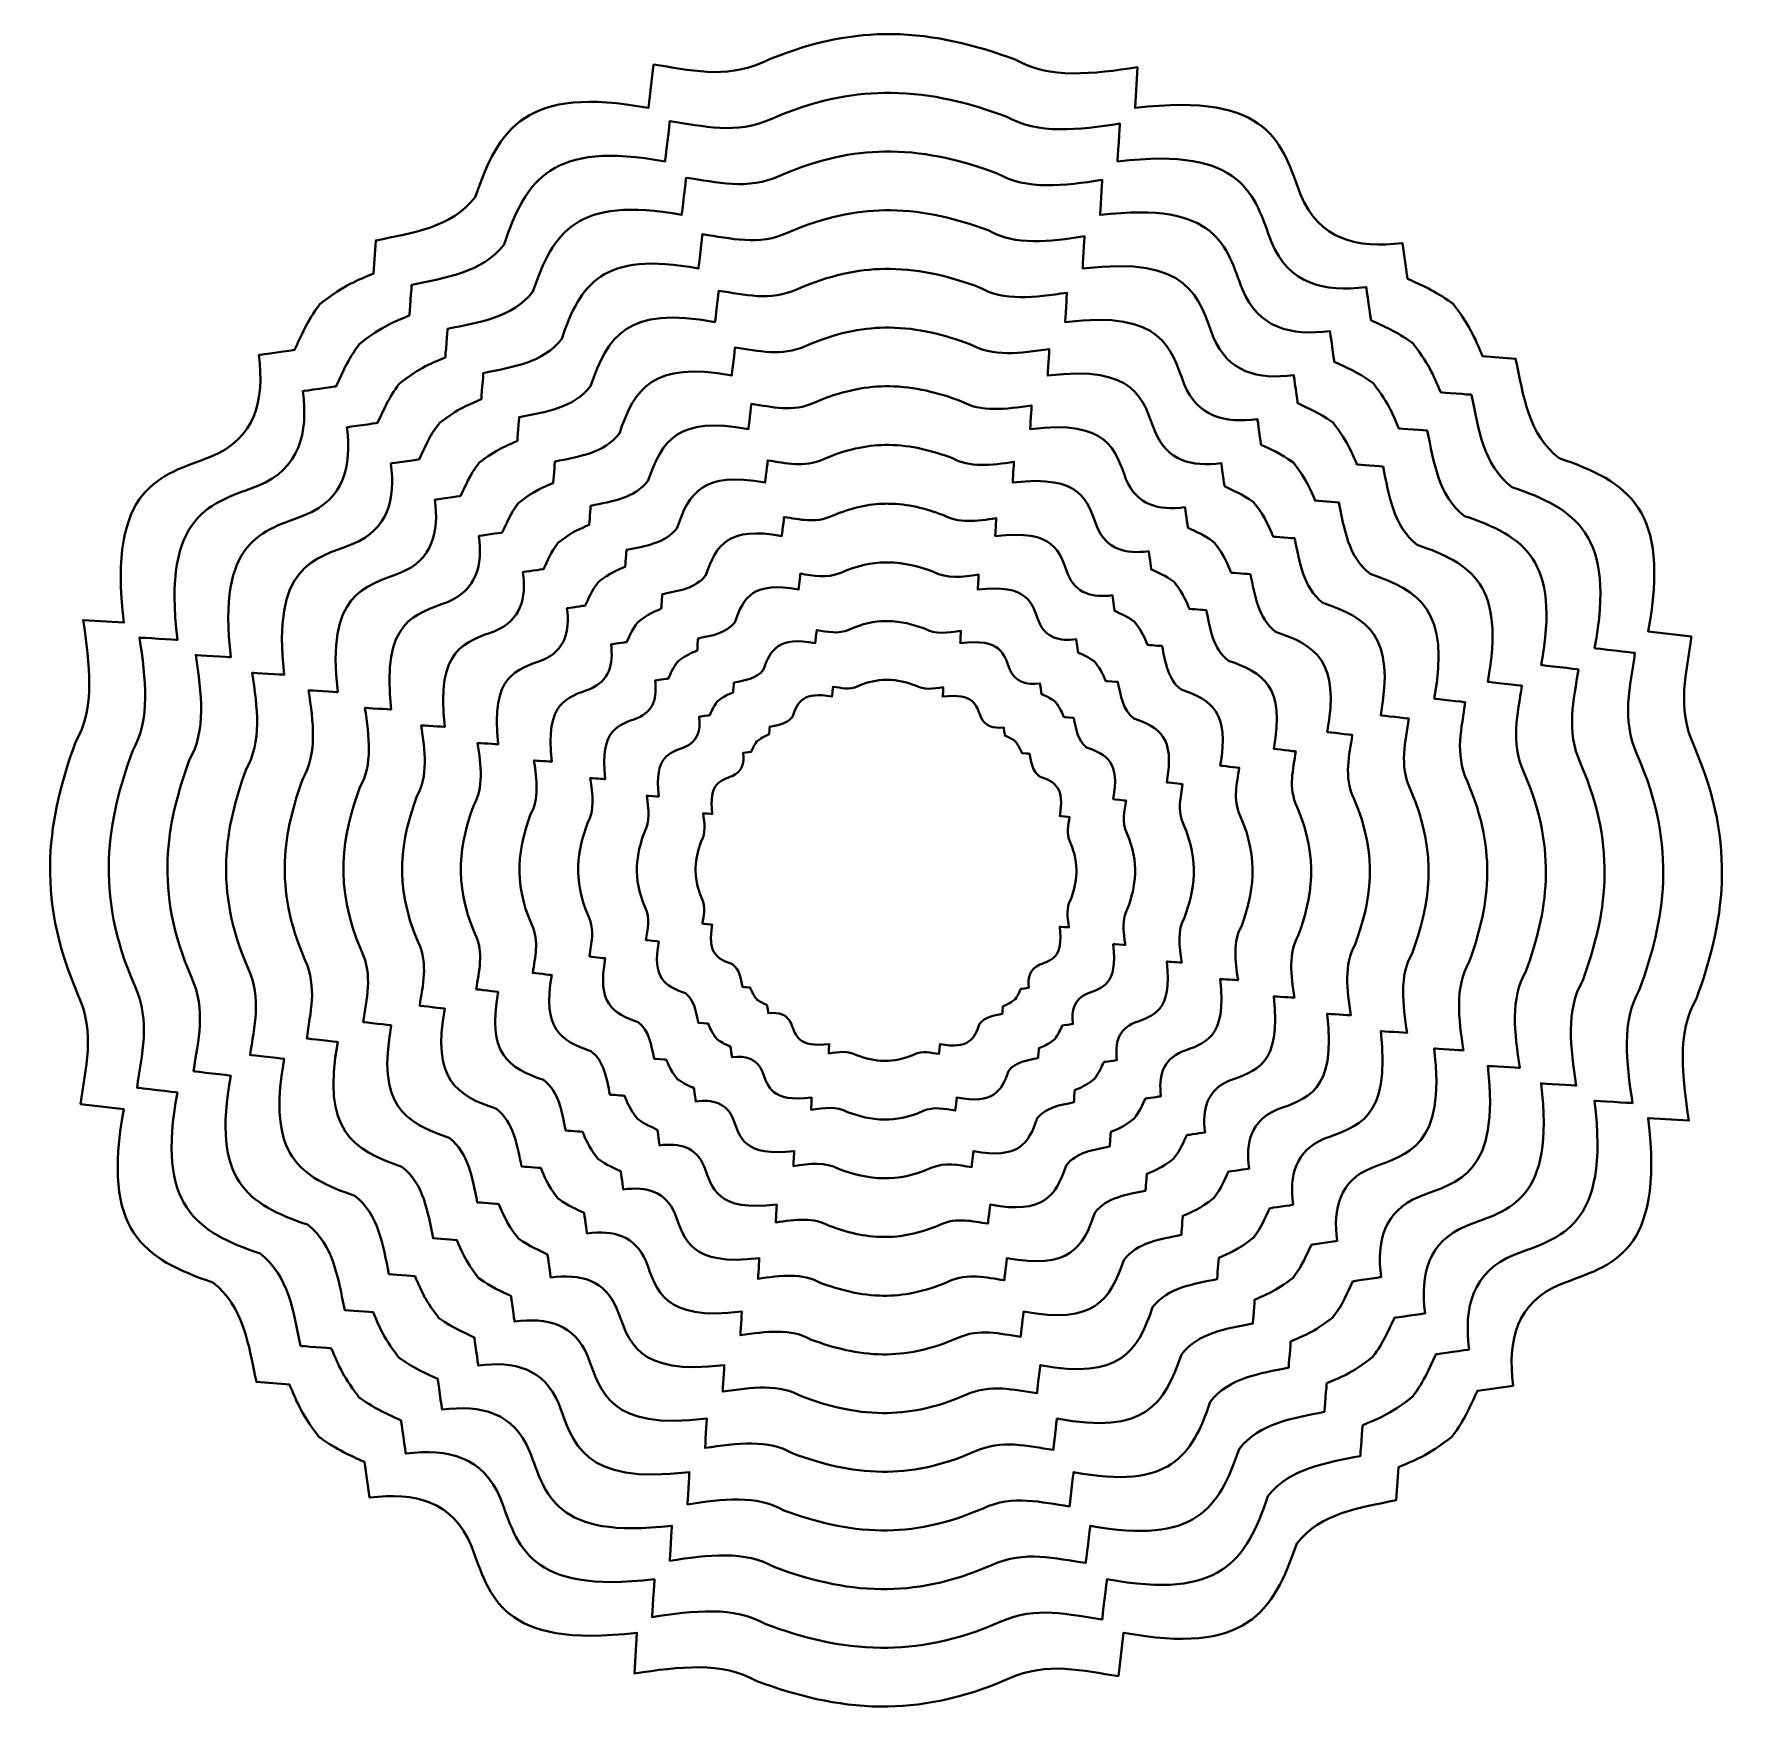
# Model space of a CAD drawing. Header units: centimetres. Extents: x -7.3 to 7.3, y -7.1 to 7.1.
import ezdxf

# ---------------------------------------------------------------- set-up
doc = ezdxf.new("R2010")
doc.units = ezdxf.units.CM
doc.header["$MEASUREMENT"] = 0
doc.layers.add('Layer 1', color=7, linetype='Continuous')

msp = doc.modelspace()

# ---------------------------------------------------------------- linework, layer by layer
at = {"layer": 'Layer 1', "color": 38}
for points, knots in [([(-0.01574, 7.12404), (-0.33136, 7.1187), (-0.67107, 7.0501), (-1.04731, 6.88569), (-1.04731, 6.88569), (-1.04731, 6.88569), (-1.04731, 6.88569), (-1.04731, 6.88569), (-1.04731, 6.88569), (-1.37901, 6.73459), (-1.67655, 6.82336), (-1.98082, 6.86433), (-1.98082, 6.86433), (-1.98082, 6.86433), (-1.98082, 6.86433), (-1.98082, 6.86433), (-1.98082, 6.86433), (-1.98082, 6.86433), (-2.02451, 6.49491), (-2.02451, 6.49491), (-2.02451, 6.49491), (-2.02451, 6.49491), (-2.02451, 6.49491), (-2.02451, 6.49491), (-2.02451, 6.49491), (-3.06746, 6.6886), (-3.29997, 6.32511), (-3.50026, 5.73519), (-3.50026, 5.73519), (-3.50026, 5.73519), (-3.50026, 5.73519), (-3.50026, 5.73519), (-3.50026, 5.73519), (-3.70363, 5.47421), (-4.03197, 5.43204), (-4.34687, 5.36625), (-4.34687, 5.36625), (-4.34687, 5.36625), (-4.34687, 5.36625), (-4.34687, 5.36625), (-4.34687, 5.36625), (-4.34687, 5.36625), (-4.36872, 5.08421), (-4.36872, 5.08421), (-4.36872, 5.08421), (-4.36872, 5.08421), (-4.36872, 5.08421), (-4.36872, 5.08421), (-4.36872, 5.08421), (-4.49741, 5.02804), (-4.61168, 4.99081), (-4.82261, 4.82498), (-4.82261, 4.82498), (-4.82261, 4.82498), (-4.82261, 4.82498), (-4.82261, 4.82498), (-4.82261, 4.82498), (-4.82272, 4.8249), (-4.82299, 4.82506), (-4.8231, 4.82498), (-4.8231, 4.82498), (-4.8231, 4.82498), (-4.82311, 4.82497), (-4.82311, 4.82497), (-4.82311, 4.82497), (-4.82332, 4.82468), (-4.82337, 4.8243), (-4.82359, 4.82401), (-4.82359, 4.82401), (-4.82359, 4.82401), (-4.82359, 4.82401), (-4.8236, 4.824), (-4.8236, 4.824), (-4.82389, 4.82379), (-4.82427, 4.82374), (-4.82456, 4.82352), (-4.82456, 4.82352), (-4.82456, 4.82352), (-4.82456, 4.82352), (-4.82456, 4.82352), (-4.82456, 4.82352), (-4.82456, 4.82352), (-4.82456, 4.82304), (-4.82456, 4.82304), (-4.82456, 4.82304), (-4.82456, 4.82304), (-4.82456, 4.82304), (-4.82456, 4.82304), (-4.82456, 4.82304), (-4.93719, 4.67307), (-4.98182, 4.55723), (-5.04058, 4.4342), (-5.04058, 4.4342), (-5.04058, 4.4342), (-5.04058, 4.4342), (-5.04059, 4.4342), (-5.04059, 4.4342), (-5.04294, 4.43386), (-5.34446, 4.39051), (-5.34446, 4.39051), (-5.34446, 4.39051), (-5.34446, 4.39051), (-5.34446, 4.39051), (-5.34446, 4.39051), (-5.34446, 4.39051), (-5.29437, 4.00103), (-5.37414, 3.68084), (-5.7566, 3.52205), (-5.7566, 3.52205), (-5.7566, 3.52205), (-5.7566, 3.52205), (-5.7566, 3.52205), (-5.7566, 3.52205), (-6.17624, 3.3642), (-6.63617, 3.27872), (-6.49496, 2.11135), (-6.49496, 2.11135), (-6.49496, 2.11135), (-6.49496, 2.11135), (-6.49496, 2.11135), (-6.49496, 2.11135), (-6.49496, 2.11135), (-6.84205, 2.13271), (-6.84205, 2.13271), (-6.84205, 2.13271), (-6.84205, 2.13271), (-6.84205, 2.13271), (-6.84205, 2.13271), (-6.84205, 2.13271), (-6.78474, 1.75574), (-6.73746, 1.38281), (-6.9071, 1.09095), (-6.9071, 1.09095), (-6.9071, 1.09095), (-6.9071, 1.09095), (-6.9071, 1.09095), (-6.9071, 1.09095), (-7.13449, 0.46396), (-7.25987, -0.20197), (-6.88574, -1.05811), (-6.88574, -1.05811), (-6.88574, -1.05811), (-6.88574, -1.05811), (-6.88574, -1.05811), (-6.88574, -1.05811), (-6.73464, -1.38981), (-6.82292, -1.68735), (-6.86389, -1.99162), (-6.86389, -1.99162), (-6.86389, -1.99162), (-6.86389, -1.99162), (-6.86389, -1.99162), (-6.86389, -1.99162), (-6.86389, -1.99162), (-6.49495, -2.03482), (-6.49495, -2.03482), (-6.49495, -2.03482), (-6.49495, -2.03482), (-6.49495, -2.03482), (-6.49495, -2.03482), (-6.49495, -2.03482), (-6.68864, -3.07777), (-6.32515, -3.31077), (-5.73523, -3.51106), (-5.73523, -3.51106), (-5.73523, -3.51106), (-5.73523, -3.51106), (-5.73523, -3.51106), (-5.73523, -3.51106), (-5.47425, -3.71443), (-5.43159, -4.04276), (-5.36581, -4.35767), (-5.36581, -4.35767), (-5.36581, -4.35767), (-5.36581, -4.35767), (-5.36581, -4.35767), (-5.36581, -4.35767), (-5.36581, -4.35767), (-5.08377, -4.37952), (-5.08377, -4.37952), (-5.08377, -4.37952), (-5.08377, -4.37952), (-5.08377, -4.37952), (-5.08377, -4.37952), (-5.08377, -4.37952), (-5.02884, -4.50537), (-4.99191, -4.61765), (-4.83522, -4.81982), (-4.83522, -4.81982), (-4.83522, -4.81982), (-4.83522, -4.81982), (-4.83522, -4.81982), (-4.83522, -4.81982), (-4.83522, -4.81982), (-4.83522, -4.82322), (-4.83522, -4.82322), (-4.83522, -4.82322), (-4.83522, -4.82322), (-4.83522, -4.82322), (-4.83522, -4.82322), (-4.83522, -4.82322), (-4.83304, -4.82487), (-4.83108, -4.82646), (-4.82891, -4.82807), (-4.82891, -4.82807), (-4.82891, -4.82807), (-4.82891, -4.82807), (-4.82891, -4.82807), (-4.82891, -4.82807), (-4.82697, -4.83056), (-4.82507, -4.83283), (-4.82308, -4.83535), (-4.82308, -4.83535), (-4.82308, -4.83535), (-4.82308, -4.83535), (-4.82308, -4.83535), (-4.82308, -4.83535), (-4.82308, -4.83535), (-4.81871, -4.83535), (-4.81871, -4.83535), (-4.81871, -4.83535), (-4.81871, -4.83535), (-4.81871, -4.83535), (-4.81871, -4.83535), (-4.81871, -4.83535), (-4.67583, -4.93999), (-4.56341, -4.98338), (-4.44443, -5.04021), (-4.44443, -5.04021), (-4.44443, -5.04021), (-4.44443, -5.04021), (-4.44443, -5.04021), (-4.44443, -5.04021), (-4.44443, -5.04021), (-4.40122, -5.3441), (-4.40122, -5.3441), (-4.40122, -5.3441), (-4.40122, -5.3441), (-4.40122, -5.3441), (-4.40122, -5.3441), (-4.40122, -5.3441), (-4.01174, -5.29402), (-3.69155, -5.37427), (-3.53276, -5.75673), (-3.53276, -5.75673), (-3.53276, -5.75673), (-3.53276, -5.75673), (-3.53276, -5.75673), (-3.53276, -5.75673), (-3.37491, -6.17637), (-3.28943, -6.63582), (-2.12206, -6.49461), (-2.12206, -6.49461), (-2.12206, -6.49461), (-2.12206, -6.49461), (-2.12206, -6.49461), (-2.12206, -6.49461), (-2.12206, -6.49461), (-2.14342, -6.84219), (-2.14342, -6.84219), (-2.14342, -6.84219), (-2.14342, -6.84219), (-2.14342, -6.84219), (-2.14342, -6.84219), (-2.14342, -6.84219), (-1.76645, -6.78488), (-1.39351, -6.7376), (-1.10166, -6.90724), (-1.10166, -6.90724), (-1.10166, -6.90724), (-1.10166, -6.90724), (-1.10166, -6.90724), (-1.10166, -6.90724), (-0.76857, -7.02804), (-0.42455, -7.12022), (-0.04679, -7.12375), (-0.04679, -7.12375), (-0.04679, -7.12375), (-0.04679, -7.12375), (-0.04679, -7.12375), (-0.04679, -7.12375), (0.28653, -7.12686), (0.64608, -7.06077), (1.0474, -6.8854), (1.0474, -6.8854), (1.0474, -6.8854), (1.0474, -6.8854), (1.0474, -6.8854), (1.0474, -6.8854), (1.3791, -6.7343), (1.67664, -6.82307), (1.98091, -6.86404), (1.98091, -6.86404), (1.98091, -6.86404), (1.98091, -6.86404), (1.98091, -6.86404), (1.98091, -6.86404), (1.98091, -6.86404), (2.0246, -6.49462), (2.0246, -6.49462), (2.0246, -6.49462), (2.0246, -6.49462), (2.0246, -6.49462), (2.0246, -6.49462), (2.0246, -6.49462), (3.06755, -6.68831), (3.30006, -6.32481), (3.50035, -5.7349), (3.50035, -5.7349), (3.50035, -5.7349), (3.50035, -5.7349), (3.50035, -5.7349), (3.50035, -5.7349), (3.70372, -5.47392), (4.03206, -5.43175), (4.34696, -5.36596), (4.34696, -5.36596), (4.34696, -5.36596), (4.34696, -5.36596), (4.34696, -5.36596), (4.34696, -5.36596), (4.34696, -5.36596), (4.3688, -5.08392), (4.3688, -5.08392), (4.3688, -5.08392), (4.3688, -5.08392), (4.3688, -5.08392), (4.3688, -5.08392), (4.3688, -5.08392), (4.49749, -5.02775), (4.61176, -4.99052), (4.82269, -4.82469), (4.82269, -4.82469), (4.82269, -4.82469), (4.82269, -4.82469), (4.82269, -4.82469), (4.82269, -4.82469), (4.82269, -4.82469), (4.82317, -4.82469), (4.82317, -4.82469), (4.82317, -4.82469), (4.82317, -4.82469), (4.82317, -4.82469), (4.82317, -4.82469), (4.82317, -4.82469), (4.82343, -4.82448), (4.82338, -4.82393), (4.82366, -4.82372), (4.82366, -4.82372), (4.82366, -4.82372), (4.82366, -4.82372), (4.82366, -4.82372), (4.82366, -4.82372), (4.82387, -4.82346), (4.82443, -4.82351), (4.82463, -4.82324), (4.82463, -4.82324), (4.82463, -4.82324), (4.82463, -4.82324), (4.82463, -4.82324), (4.82463, -4.82324), (4.82463, -4.82324), (4.82463, -4.82275), (4.82463, -4.82275), (4.82463, -4.82275), (4.82463, -4.82275), (4.82463, -4.82275), (4.82463, -4.82275), (4.82463, -4.82275), (4.93726, -4.67278), (4.98189, -4.55694), (5.04065, -4.43391), (5.04065, -4.43391), (5.04065, -4.43391), (5.04065, -4.43391), (5.04065, -4.43391), (5.04065, -4.43391), (5.04065, -4.43391), (5.34454, -4.39022), (5.34454, -4.39022), (5.34454, -4.39022), (5.34454, -4.39022), (5.34454, -4.39022), (5.34454, -4.39022), (5.34454, -4.39022), (5.29445, -4.00074), (5.37422, -3.68055), (5.75668, -3.52176), (5.75668, -3.52176), (5.75668, -3.52176), (5.75668, -3.52176), (5.75668, -3.52176), (5.75668, -3.52176), (6.17632, -3.36391), (6.63625, -3.27843), (6.49504, -2.11106), (6.49504, -2.11106), (6.49504, -2.11106), (6.49504, -2.11106), (6.49504, -2.11106), (6.49504, -2.11106), (6.49504, -2.11106), (6.84213, -2.13242), (6.84213, -2.13242), (6.84213, -2.13242), (6.84213, -2.13242), (6.84213, -2.13242), (6.84213, -2.13242), (6.84213, -2.13242), (6.78482, -1.75545), (6.73754, -1.38251), (6.90718, -1.09066), (6.90718, -1.09066), (6.90718, -1.09066), (6.90718, -1.09066), (6.90718, -1.09066), (6.90718, -1.09066), (7.13457, -0.46367), (7.25996, 0.20226), (6.88582, 1.0584), (6.88582, 1.0584), (6.88582, 1.0584), (6.88582, 1.0584), (6.88582, 1.0584), (6.88582, 1.0584), (6.73472, 1.3901), (6.823, 1.68764), (6.86398, 1.99191), (6.86398, 1.99191), (6.86398, 1.99191), (6.86398, 1.99191), (6.86398, 1.99191), (6.86398, 1.99191), (6.86398, 1.99191), (6.49504, 2.03511), (6.49504, 2.03511), (6.49504, 2.03511), (6.49504, 2.03511), (6.49504, 2.03511), (6.49504, 2.03511), (6.49504, 2.03511), (6.68873, 3.07806), (6.32524, 3.31106), (5.73532, 3.51135), (5.73532, 3.51135), (5.73532, 3.51135), (5.73532, 3.51135), (5.73532, 3.51135), (5.73532, 3.51135), (5.47434, 3.71472), (5.43168, 4.04305), (5.3659, 4.35796), (5.3659, 4.35796), (5.3659, 4.35796), (5.3659, 4.35796), (5.3659, 4.35796), (5.3659, 4.35796), (5.3659, 4.35796), (5.08386, 4.3798), (5.08386, 4.3798), (5.08386, 4.3798), (5.08386, 4.3798), (5.08386, 4.3798), (5.08386, 4.3798), (5.08386, 4.3798), (5.02893, 4.50565), (4.992, 4.61793), (4.83531, 4.8201), (4.83531, 4.8201), (4.83531, 4.8201), (4.83531, 4.8201), (4.83531, 4.8201), (4.83531, 4.8201), (4.83531, 4.8201), (4.83531, 4.8235), (4.83531, 4.8235), (4.83531, 4.8235), (4.83531, 4.8235), (4.83531, 4.8235), (4.83531, 4.8235), (4.83531, 4.8235), (4.83313, 4.82515), (4.83117, 4.82674), (4.829, 4.82835), (4.829, 4.82835), (4.829, 4.82835), (4.829, 4.82835), (4.829, 4.82835), (4.829, 4.82835), (4.82706, 4.83084), (4.82516, 4.83312), (4.82317, 4.83563), (4.82317, 4.83563), (4.82317, 4.83563), (4.82317, 4.83563), (4.82317, 4.83563), (4.82317, 4.83563), (4.82317, 4.83563), (4.8188, 4.83563), (4.8188, 4.83563), (4.8188, 4.83563), (4.8188, 4.83563), (4.8188, 4.83563), (4.81879, 4.83563), (4.81879, 4.83563), (4.67591, 4.94026), (4.5635, 4.98366), (4.44452, 5.04048), (4.44452, 5.04048), (4.44452, 5.04048), (4.44452, 5.04048), (4.44452, 5.04048), (4.44452, 5.04048), (4.44452, 5.04048), (4.40132, 5.34437), (4.40132, 5.34437), (4.40132, 5.34437), (4.40132, 5.34437), (4.40132, 5.34437), (4.40132, 5.34437), (4.40132, 5.34437), (4.01184, 5.29428), (3.69165, 5.37453), (3.53286, 5.757), (3.53286, 5.757), (3.53286, 5.757), (3.53286, 5.757), (3.53286, 5.757), (3.53286, 5.757), (3.37501, 6.17664), (3.28953, 6.63609), (2.12216, 6.49488), (2.12216, 6.49488), (2.12216, 6.49488), (2.12216, 6.49488), (2.12216, 6.49488), (2.12216, 6.49488), (2.12216, 6.49488), (2.14352, 6.84246), (2.14352, 6.84246), (2.14352, 6.84246), (2.14352, 6.84246), (2.14352, 6.84246), (2.14352, 6.84246), (2.14352, 6.84246), (1.76655, 6.78515), (1.39362, 6.73787), (1.10176, 6.90751), (1.10176, 6.90751), (1.10176, 6.90751), (1.10176, 6.90751), (1.10176, 6.90751), (1.10176, 6.90751), (0.76867, 7.02831), (0.42465, 7.12049), (0.04689, 7.12402), (0.04689, 7.12402), (0.04689, 7.12402), (0.04689, 7.12402), (0.04689, 7.12402), (0.04689, 7.12402), (0.02606, 7.12421), (0.00531, 7.12437), (-0.01573, 7.12402), (-0.01573, 7.12402), (-0.01573, 7.12402), (-0.01573, 7.12402), (-0.01573, 7.12402), (-0.01573, 7.12402), (-0.01573, 7.12402), (-0.01574, 7.12404), (-0.01574, 7.12404)], [0, 0, 0, 0, 0.00694444, 0.00694444, 0.00694444, 0.00694444, 0.01388889, 0.01388889, 0.01388889, 0.01388889, 0.02083333, 0.02083333, 0.02083333, 0.02083333, 0.02777778, 0.02777778, 0.02777778, 0.02777778, 0.03472222, 0.03472222, 0.03472222, 0.03472222, 0.04166667, 0.04166667, 0.04166667, 0.04166667, 0.04861111, 0.04861111, 0.04861111, 0.04861111, 0.05555556, 0.05555556, 0.05555556, 0.05555556, 0.0625, 0.0625, 0.0625, 0.0625, 0.06944444, 0.06944444, 0.06944444, 0.06944444, 0.07638889, 0.07638889, 0.07638889, 0.07638889, 0.08333333, 0.08333333, 0.08333333, 0.08333333, 0.09027778, 0.09027778, 0.09027778, 0.09027778, 0.09722222, 0.09722222, 0.09722222, 0.09722222, 0.10416667, 0.10416667, 0.10416667, 0.10416667, 0.11111111, 0.11111111, 0.11111111, 0.11111111, 0.11805556, 0.11805556, 0.11805556, 0.11805556, 0.125, 0.125, 0.125, 0.125, 0.13194444, 0.13194444, 0.13194444, 0.13194444, 0.13888889, 0.13888889, 0.13888889, 0.13888889, 0.14583333, 0.14583333, 0.14583333, 0.14583333, 0.15277778, 0.15277778, 0.15277778, 0.15277778, 0.15972222, 0.15972222, 0.15972222, 0.15972222, 0.16666667, 0.16666667, 0.16666667, 0.16666667, 0.17361111, 0.17361111, 0.17361111, 0.17361111, 0.18055556, 0.18055556, 0.18055556, 0.18055556, 0.1875, 0.1875, 0.1875, 0.1875, 0.19444444, 0.19444444, 0.19444444, 0.19444444, 0.20138889, 0.20138889, 0.20138889, 0.20138889, 0.20833333, 0.20833333, 0.20833333, 0.20833333, 0.21527778, 0.21527778, 0.21527778, 0.21527778, 0.22222222, 0.22222222, 0.22222222, 0.22222222, 0.22916667, 0.22916667, 0.22916667, 0.22916667, 0.23611111, 0.23611111, 0.23611111, 0.23611111, 0.24305556, 0.24305556, 0.24305556, 0.24305556, 0.25, 0.25, 0.25, 0.25, 0.25694444, 0.25694444, 0.25694444, 0.25694444, 0.26388889, 0.26388889, 0.26388889, 0.26388889, 0.27083333, 0.27083333, 0.27083333, 0.27083333, 0.27777778, 0.27777778, 0.27777778, 0.27777778, 0.28472222, 0.28472222, 0.28472222, 0.28472222, 0.29166667, 0.29166667, 0.29166667, 0.29166667, 0.29861111, 0.29861111, 0.29861111, 0.29861111, 0.30555556, 0.30555556, 0.30555556, 0.30555556, 0.3125, 0.3125, 0.3125, 0.3125, 0.31944444, 0.31944444, 0.31944444, 0.31944444, 0.32638889, 0.32638889, 0.32638889, 0.32638889, 0.33333333, 0.33333333, 0.33333333, 0.33333333, 0.34027778, 0.34027778, 0.34027778, 0.34027778, 0.34722222, 0.34722222, 0.34722222, 0.34722222, 0.35416667, 0.35416667, 0.35416667, 0.35416667, 0.36111111, 0.36111111, 0.36111111, 0.36111111, 0.36805556, 0.36805556, 0.36805556, 0.36805556, 0.375, 0.375, 0.375, 0.375, 0.38194444, 0.38194444, 0.38194444, 0.38194444, 0.38888889, 0.38888889, 0.38888889, 0.38888889, 0.39583333, 0.39583333, 0.39583333, 0.39583333, 0.40277778, 0.40277778, 0.40277778, 0.40277778, 0.40972222, 0.40972222, 0.40972222, 0.40972222, 0.41666667, 0.41666667, 0.41666667, 0.41666667, 0.42361111, 0.42361111, 0.42361111, 0.42361111, 0.43055556, 0.43055556, 0.43055556, 0.43055556, 0.4375, 0.4375, 0.4375, 0.4375, 0.44444444, 0.44444444, 0.44444444, 0.44444444, 0.45138889, 0.45138889, 0.45138889, 0.45138889, 0.45833333, 0.45833333, 0.45833333, 0.45833333, 0.46527778, 0.46527778, 0.46527778, 0.46527778, 0.47222222, 0.47222222, 0.47222222, 0.47222222, 0.47916667, 0.47916667, 0.47916667, 0.47916667, 0.48611111, 0.48611111, 0.48611111, 0.48611111, 0.49305556, 0.49305556, 0.49305556, 0.49305556, 0.5, 0.5, 0.5, 0.5, 0.50694444, 0.50694444, 0.50694444, 0.50694444, 0.51388889, 0.51388889, 0.51388889, 0.51388889, 0.52083333, 0.52083333, 0.52083333, 0.52083333, 0.52777778, 0.52777778, 0.52777778, 0.52777778, 0.53472222, 0.53472222, 0.53472222, 0.53472222, 0.54166667, 0.54166667, 0.54166667, 0.54166667, 0.54861111, 0.54861111, 0.54861111, 0.54861111, 0.55555556, 0.55555556, 0.55555556, 0.55555556, 0.5625, 0.5625, 0.5625, 0.5625, 0.56944444, 0.56944444, 0.56944444, 0.56944444, 0.57638889, 0.57638889, 0.57638889, 0.57638889, 0.58333333, 0.58333333, 0.58333333, 0.58333333, 0.59027778, 0.59027778, 0.59027778, 0.59027778, 0.59722222, 0.59722222, 0.59722222, 0.59722222, 0.60416667, 0.60416667, 0.60416667, 0.60416667, 0.61111111, 0.61111111, 0.61111111, 0.61111111, 0.61805556, 0.61805556, 0.61805556, 0.61805556, 0.625, 0.625, 0.625, 0.625, 0.63194444, 0.63194444, 0.63194444, 0.63194444, 0.63888889, 0.63888889, 0.63888889, 0.63888889, 0.64583333, 0.64583333, 0.64583333, 0.64583333, 0.65277778, 0.65277778, 0.65277778, 0.65277778, 0.65972222, 0.65972222, 0.65972222, 0.65972222, 0.66666667, 0.66666667, 0.66666667, 0.66666667, 0.67361111, 0.67361111, 0.67361111, 0.67361111, 0.68055556, 0.68055556, 0.68055556, 0.68055556, 0.6875, 0.6875, 0.6875, 0.6875, 0.69444444, 0.69444444, 0.69444444, 0.69444444, 0.70138889, 0.70138889, 0.70138889, 0.70138889, 0.70833333, 0.70833333, 0.70833333, 0.70833333, 0.71527778, 0.71527778, 0.71527778, 0.71527778, 0.72222222, 0.72222222, 0.72222222, 0.72222222, 0.72916667, 0.72916667, 0.72916667, 0.72916667, 0.73611111, 0.73611111, 0.73611111, 0.73611111, 0.74305556, 0.74305556, 0.74305556, 0.74305556, 0.75, 0.75, 0.75, 0.75, 0.75694444, 0.75694444, 0.75694444, 0.75694444, 0.76388889, 0.76388889, 0.76388889, 0.76388889, 0.77083333, 0.77083333, 0.77083333, 0.77083333, 0.77777778, 0.77777778, 0.77777778, 0.77777778, 0.78472222, 0.78472222, 0.78472222, 0.78472222, 0.79166667, 0.79166667, 0.79166667, 0.79166667, 0.79861111, 0.79861111, 0.79861111, 0.79861111, 0.80555556, 0.80555556, 0.80555556, 0.80555556, 0.8125, 0.8125, 0.8125, 0.8125, 0.81944444, 0.81944444, 0.81944444, 0.81944444, 0.82638889, 0.82638889, 0.82638889, 0.82638889, 0.83333333, 0.83333333, 0.83333333, 0.83333333, 0.84027778, 0.84027778, 0.84027778, 0.84027778, 0.84722222, 0.84722222, 0.84722222, 0.84722222, 0.85416667, 0.85416667, 0.85416667, 0.85416667, 0.86111111, 0.86111111, 0.86111111, 0.86111111, 0.86805556, 0.86805556, 0.86805556, 0.86805556, 0.875, 0.875, 0.875, 0.875, 0.88194444, 0.88194444, 0.88194444, 0.88194444, 0.88888889, 0.88888889, 0.88888889, 0.88888889, 0.89583333, 0.89583333, 0.89583333, 0.89583333, 0.90277778, 0.90277778, 0.90277778, 0.90277778, 0.90972222, 0.90972222, 0.90972222, 0.90972222, 0.91666667, 0.91666667, 0.91666667, 0.91666667, 0.92361111, 0.92361111, 0.92361111, 0.92361111, 0.93055556, 0.93055556, 0.93055556, 0.93055556, 0.9375, 0.9375, 0.9375, 0.9375, 0.94444444, 0.94444444, 0.94444444, 0.94444444, 0.95138889, 0.95138889, 0.95138889, 0.95138889, 0.95833333, 0.95833333, 0.95833333, 0.95833333, 0.96527778, 0.96527778, 0.96527778, 0.96527778, 0.97222222, 0.97222222, 0.97222222, 0.97222222, 0.97916667, 0.97916667, 0.97916667, 0.97916667, 0.98611111, 0.98611111, 0.98611111, 0.98611111, 1, 1, 1, 1]), ([(-0.01574, 7.12404), (-0.01574, 7.12404), (-0.01574, 7.12404), (-0.01574, 7.12404), (-0.01574, 7.12404), (-0.01574, 7.12404), (-0.01574, 7.12404), (-0.01574, 7.12404)], [0, 0, 0, 0, 0.33333333, 0.33333333, 0.33333333, 0.33333333, 1, 1, 1, 1])]:
    msp.add_open_spline(points, degree=3, knots=knots, dxfattribs=at)
at = {"layer": 'Layer 1', "lineweight": 40}
for points, knots in [([(-0.01574, 7.12404), (-0.33136, 7.1187), (-0.67107, 7.0501), (-1.04731, 6.88569), (-1.04731, 6.88569), (-1.04731, 6.88569), (-1.04731, 6.88569), (-1.04731, 6.88569), (-1.04731, 6.88569), (-1.37901, 6.73459), (-1.67655, 6.82336), (-1.98082, 6.86433), (-1.98082, 6.86433), (-1.98082, 6.86433), (-1.98082, 6.86433), (-1.98082, 6.86433), (-1.98082, 6.86433), (-1.98082, 6.86433), (-2.02451, 6.49491), (-2.02451, 6.49491), (-2.02451, 6.49491), (-2.02451, 6.49491), (-2.02451, 6.49491), (-2.02451, 6.49491), (-2.02451, 6.49491), (-3.06746, 6.6886), (-3.29997, 6.32511), (-3.50026, 5.73519), (-3.50026, 5.73519), (-3.50026, 5.73519), (-3.50026, 5.73519), (-3.50026, 5.73519), (-3.50026, 5.73519), (-3.70363, 5.47421), (-4.03197, 5.43204), (-4.34687, 5.36625), (-4.34687, 5.36625), (-4.34687, 5.36625), (-4.34687, 5.36625), (-4.34687, 5.36625), (-4.34687, 5.36625), (-4.34687, 5.36625), (-4.36872, 5.08421), (-4.36872, 5.08421), (-4.36872, 5.08421), (-4.36872, 5.08421), (-4.36872, 5.08421), (-4.36872, 5.08421), (-4.36872, 5.08421), (-4.49741, 5.02804), (-4.61168, 4.99081), (-4.82261, 4.82498), (-4.82261, 4.82498), (-4.82261, 4.82498), (-4.82261, 4.82498), (-4.82261, 4.82498), (-4.82261, 4.82498), (-4.82272, 4.8249), (-4.82299, 4.82506), (-4.8231, 4.82498), (-4.8231, 4.82498), (-4.8231, 4.82498), (-4.82311, 4.82497), (-4.82311, 4.82497), (-4.82311, 4.82497), (-4.82332, 4.82468), (-4.82337, 4.8243), (-4.82359, 4.82401), (-4.82359, 4.82401), (-4.82359, 4.82401), (-4.82359, 4.82401), (-4.8236, 4.824), (-4.8236, 4.824), (-4.82389, 4.82379), (-4.82427, 4.82374), (-4.82456, 4.82352), (-4.82456, 4.82352), (-4.82456, 4.82352), (-4.82456, 4.82352), (-4.82456, 4.82352), (-4.82456, 4.82352), (-4.82456, 4.82352), (-4.82456, 4.82304), (-4.82456, 4.82304), (-4.82456, 4.82304), (-4.82456, 4.82304), (-4.82456, 4.82304), (-4.82456, 4.82304), (-4.82456, 4.82304), (-4.93719, 4.67307), (-4.98182, 4.55723), (-5.04058, 4.4342), (-5.04058, 4.4342), (-5.04058, 4.4342), (-5.04058, 4.4342), (-5.04059, 4.4342), (-5.04059, 4.4342), (-5.04294, 4.43386), (-5.34446, 4.39051), (-5.34446, 4.39051), (-5.34446, 4.39051), (-5.34446, 4.39051), (-5.34446, 4.39051), (-5.34446, 4.39051), (-5.34446, 4.39051), (-5.29437, 4.00103), (-5.37414, 3.68084), (-5.7566, 3.52205), (-5.7566, 3.52205), (-5.7566, 3.52205), (-5.7566, 3.52205), (-5.7566, 3.52205), (-5.7566, 3.52205), (-6.17624, 3.3642), (-6.63617, 3.27872), (-6.49496, 2.11135), (-6.49496, 2.11135), (-6.49496, 2.11135), (-6.49496, 2.11135), (-6.49496, 2.11135), (-6.49496, 2.11135), (-6.49496, 2.11135), (-6.84205, 2.13271), (-6.84205, 2.13271), (-6.84205, 2.13271), (-6.84205, 2.13271), (-6.84205, 2.13271), (-6.84205, 2.13271), (-6.84205, 2.13271), (-6.78474, 1.75574), (-6.73746, 1.38281), (-6.9071, 1.09095), (-6.9071, 1.09095), (-6.9071, 1.09095), (-6.9071, 1.09095), (-6.9071, 1.09095), (-6.9071, 1.09095), (-7.13449, 0.46396), (-7.25987, -0.20197), (-6.88574, -1.05811), (-6.88574, -1.05811), (-6.88574, -1.05811), (-6.88574, -1.05811), (-6.88574, -1.05811), (-6.88574, -1.05811), (-6.73464, -1.38981), (-6.82292, -1.68735), (-6.86389, -1.99162), (-6.86389, -1.99162), (-6.86389, -1.99162), (-6.86389, -1.99162), (-6.86389, -1.99162), (-6.86389, -1.99162), (-6.86389, -1.99162), (-6.49495, -2.03482), (-6.49495, -2.03482), (-6.49495, -2.03482), (-6.49495, -2.03482), (-6.49495, -2.03482), (-6.49495, -2.03482), (-6.49495, -2.03482), (-6.68864, -3.07777), (-6.32515, -3.31077), (-5.73523, -3.51106), (-5.73523, -3.51106), (-5.73523, -3.51106), (-5.73523, -3.51106), (-5.73523, -3.51106), (-5.73523, -3.51106), (-5.47425, -3.71443), (-5.43159, -4.04276), (-5.36581, -4.35767), (-5.36581, -4.35767), (-5.36581, -4.35767), (-5.36581, -4.35767), (-5.36581, -4.35767), (-5.36581, -4.35767), (-5.36581, -4.35767), (-5.08377, -4.37952), (-5.08377, -4.37952), (-5.08377, -4.37952), (-5.08377, -4.37952), (-5.08377, -4.37952), (-5.08377, -4.37952), (-5.08377, -4.37952), (-5.02884, -4.50537), (-4.99191, -4.61765), (-4.83522, -4.81982), (-4.83522, -4.81982), (-4.83522, -4.81982), (-4.83522, -4.81982), (-4.83522, -4.81982), (-4.83522, -4.81982), (-4.83522, -4.81982), (-4.83522, -4.82322), (-4.83522, -4.82322), (-4.83522, -4.82322), (-4.83522, -4.82322), (-4.83522, -4.82322), (-4.83522, -4.82322), (-4.83522, -4.82322), (-4.83304, -4.82487), (-4.83108, -4.82646), (-4.82891, -4.82807), (-4.82891, -4.82807), (-4.82891, -4.82807), (-4.82891, -4.82807), (-4.82891, -4.82807), (-4.82891, -4.82807), (-4.82697, -4.83056), (-4.82507, -4.83283), (-4.82308, -4.83535), (-4.82308, -4.83535), (-4.82308, -4.83535), (-4.82308, -4.83535), (-4.82308, -4.83535), (-4.82308, -4.83535), (-4.82308, -4.83535), (-4.81871, -4.83535), (-4.81871, -4.83535), (-4.81871, -4.83535), (-4.81871, -4.83535), (-4.81871, -4.83535), (-4.81871, -4.83535), (-4.81871, -4.83535), (-4.67583, -4.93999), (-4.56341, -4.98338), (-4.44443, -5.04021), (-4.44443, -5.04021), (-4.44443, -5.04021), (-4.44443, -5.04021), (-4.44443, -5.04021), (-4.44443, -5.04021), (-4.44443, -5.04021), (-4.40122, -5.3441), (-4.40122, -5.3441), (-4.40122, -5.3441), (-4.40122, -5.3441), (-4.40122, -5.3441), (-4.40122, -5.3441), (-4.40122, -5.3441), (-4.01174, -5.29402), (-3.69155, -5.37427), (-3.53276, -5.75673), (-3.53276, -5.75673), (-3.53276, -5.75673), (-3.53276, -5.75673), (-3.53276, -5.75673), (-3.53276, -5.75673), (-3.37491, -6.17637), (-3.28943, -6.63582), (-2.12206, -6.49461), (-2.12206, -6.49461), (-2.12206, -6.49461), (-2.12206, -6.49461), (-2.12206, -6.49461), (-2.12206, -6.49461), (-2.12206, -6.49461), (-2.14342, -6.84219), (-2.14342, -6.84219), (-2.14342, -6.84219), (-2.14342, -6.84219), (-2.14342, -6.84219), (-2.14342, -6.84219), (-2.14342, -6.84219), (-1.76645, -6.78488), (-1.39351, -6.7376), (-1.10166, -6.90724), (-1.10166, -6.90724), (-1.10166, -6.90724), (-1.10166, -6.90724), (-1.10166, -6.90724), (-1.10166, -6.90724), (-0.76857, -7.02804), (-0.42455, -7.12022), (-0.04679, -7.12375), (-0.04679, -7.12375), (-0.04679, -7.12375), (-0.04679, -7.12375), (-0.04679, -7.12375), (-0.04679, -7.12375), (0.28653, -7.12686), (0.64608, -7.06077), (1.0474, -6.8854), (1.0474, -6.8854), (1.0474, -6.8854), (1.0474, -6.8854), (1.0474, -6.8854), (1.0474, -6.8854), (1.3791, -6.7343), (1.67664, -6.82307), (1.98091, -6.86404), (1.98091, -6.86404), (1.98091, -6.86404), (1.98091, -6.86404), (1.98091, -6.86404), (1.98091, -6.86404), (1.98091, -6.86404), (2.0246, -6.49462), (2.0246, -6.49462), (2.0246, -6.49462), (2.0246, -6.49462), (2.0246, -6.49462), (2.0246, -6.49462), (2.0246, -6.49462), (3.06755, -6.68831), (3.30006, -6.32481), (3.50035, -5.7349), (3.50035, -5.7349), (3.50035, -5.7349), (3.50035, -5.7349), (3.50035, -5.7349), (3.50035, -5.7349), (3.70372, -5.47392), (4.03206, -5.43175), (4.34696, -5.36596), (4.34696, -5.36596), (4.34696, -5.36596), (4.34696, -5.36596), (4.34696, -5.36596), (4.34696, -5.36596), (4.34696, -5.36596), (4.3688, -5.08392), (4.3688, -5.08392), (4.3688, -5.08392), (4.3688, -5.08392), (4.3688, -5.08392), (4.3688, -5.08392), (4.3688, -5.08392), (4.49749, -5.02775), (4.61176, -4.99052), (4.82269, -4.82469), (4.82269, -4.82469), (4.82269, -4.82469), (4.82269, -4.82469), (4.82269, -4.82469), (4.82269, -4.82469), (4.82269, -4.82469), (4.82317, -4.82469), (4.82317, -4.82469), (4.82317, -4.82469), (4.82317, -4.82469), (4.82317, -4.82469), (4.82317, -4.82469), (4.82317, -4.82469), (4.82343, -4.82448), (4.82338, -4.82393), (4.82366, -4.82372), (4.82366, -4.82372), (4.82366, -4.82372), (4.82366, -4.82372), (4.82366, -4.82372), (4.82366, -4.82372), (4.82387, -4.82346), (4.82443, -4.82351), (4.82463, -4.82324), (4.82463, -4.82324), (4.82463, -4.82324), (4.82463, -4.82324), (4.82463, -4.82324), (4.82463, -4.82324), (4.82463, -4.82324), (4.82463, -4.82275), (4.82463, -4.82275), (4.82463, -4.82275), (4.82463, -4.82275), (4.82463, -4.82275), (4.82463, -4.82275), (4.82463, -4.82275), (4.93726, -4.67278), (4.98189, -4.55694), (5.04065, -4.43391), (5.04065, -4.43391), (5.04065, -4.43391), (5.04065, -4.43391), (5.04065, -4.43391), (5.04065, -4.43391), (5.04065, -4.43391), (5.34454, -4.39022), (5.34454, -4.39022), (5.34454, -4.39022), (5.34454, -4.39022), (5.34454, -4.39022), (5.34454, -4.39022), (5.34454, -4.39022), (5.29445, -4.00074), (5.37422, -3.68055), (5.75668, -3.52176), (5.75668, -3.52176), (5.75668, -3.52176), (5.75668, -3.52176), (5.75668, -3.52176), (5.75668, -3.52176), (6.17632, -3.36391), (6.63625, -3.27843), (6.49504, -2.11106), (6.49504, -2.11106), (6.49504, -2.11106), (6.49504, -2.11106), (6.49504, -2.11106), (6.49504, -2.11106), (6.49504, -2.11106), (6.84213, -2.13242), (6.84213, -2.13242), (6.84213, -2.13242), (6.84213, -2.13242), (6.84213, -2.13242), (6.84213, -2.13242), (6.84213, -2.13242), (6.78482, -1.75545), (6.73754, -1.38251), (6.90718, -1.09066), (6.90718, -1.09066), (6.90718, -1.09066), (6.90718, -1.09066), (6.90718, -1.09066), (6.90718, -1.09066), (7.13457, -0.46367), (7.25996, 0.20226), (6.88582, 1.0584), (6.88582, 1.0584), (6.88582, 1.0584), (6.88582, 1.0584), (6.88582, 1.0584), (6.88582, 1.0584), (6.73472, 1.3901), (6.823, 1.68764), (6.86398, 1.99191), (6.86398, 1.99191), (6.86398, 1.99191), (6.86398, 1.99191), (6.86398, 1.99191), (6.86398, 1.99191), (6.86398, 1.99191), (6.49504, 2.03511), (6.49504, 2.03511), (6.49504, 2.03511), (6.49504, 2.03511), (6.49504, 2.03511), (6.49504, 2.03511), (6.49504, 2.03511), (6.68873, 3.07806), (6.32524, 3.31106), (5.73532, 3.51135), (5.73532, 3.51135), (5.73532, 3.51135), (5.73532, 3.51135), (5.73532, 3.51135), (5.73532, 3.51135), (5.47434, 3.71472), (5.43168, 4.04305), (5.3659, 4.35796), (5.3659, 4.35796), (5.3659, 4.35796), (5.3659, 4.35796), (5.3659, 4.35796), (5.3659, 4.35796), (5.3659, 4.35796), (5.08386, 4.3798), (5.08386, 4.3798), (5.08386, 4.3798), (5.08386, 4.3798), (5.08386, 4.3798), (5.08386, 4.3798), (5.08386, 4.3798), (5.02893, 4.50565), (4.992, 4.61793), (4.83531, 4.8201), (4.83531, 4.8201), (4.83531, 4.8201), (4.83531, 4.8201), (4.83531, 4.8201), (4.83531, 4.8201), (4.83531, 4.8201), (4.83531, 4.8235), (4.83531, 4.8235), (4.83531, 4.8235), (4.83531, 4.8235), (4.83531, 4.8235), (4.83531, 4.8235), (4.83531, 4.8235), (4.83313, 4.82515), (4.83117, 4.82674), (4.829, 4.82835), (4.829, 4.82835), (4.829, 4.82835), (4.829, 4.82835), (4.829, 4.82835), (4.829, 4.82835), (4.82706, 4.83084), (4.82516, 4.83312), (4.82317, 4.83563), (4.82317, 4.83563), (4.82317, 4.83563), (4.82317, 4.83563), (4.82317, 4.83563), (4.82317, 4.83563), (4.82317, 4.83563), (4.8188, 4.83563), (4.8188, 4.83563), (4.8188, 4.83563), (4.8188, 4.83563), (4.8188, 4.83563), (4.81879, 4.83563), (4.81879, 4.83563), (4.67591, 4.94026), (4.5635, 4.98366), (4.44452, 5.04048), (4.44452, 5.04048), (4.44452, 5.04048), (4.44452, 5.04048), (4.44452, 5.04048), (4.44452, 5.04048), (4.44452, 5.04048), (4.40132, 5.34437), (4.40132, 5.34437), (4.40132, 5.34437), (4.40132, 5.34437), (4.40132, 5.34437), (4.40132, 5.34437), (4.40132, 5.34437), (4.01184, 5.29428), (3.69165, 5.37453), (3.53286, 5.757), (3.53286, 5.757), (3.53286, 5.757), (3.53286, 5.757), (3.53286, 5.757), (3.53286, 5.757), (3.37501, 6.17664), (3.28953, 6.63609), (2.12216, 6.49488), (2.12216, 6.49488), (2.12216, 6.49488), (2.12216, 6.49488), (2.12216, 6.49488), (2.12216, 6.49488), (2.12216, 6.49488), (2.14352, 6.84246), (2.14352, 6.84246), (2.14352, 6.84246), (2.14352, 6.84246), (2.14352, 6.84246), (2.14352, 6.84246), (2.14352, 6.84246), (1.76655, 6.78515), (1.39362, 6.73787), (1.10176, 6.90751), (1.10176, 6.90751), (1.10176, 6.90751), (1.10176, 6.90751), (1.10176, 6.90751), (1.10176, 6.90751), (0.76867, 7.02831), (0.42465, 7.12049), (0.04689, 7.12402), (0.04689, 7.12402), (0.04689, 7.12402), (0.04689, 7.12402), (0.04689, 7.12402), (0.04689, 7.12402), (0.02606, 7.12421), (0.00531, 7.12437), (-0.01573, 7.12402), (-0.01573, 7.12402), (-0.01573, 7.12402), (-0.01573, 7.12402), (-0.01573, 7.12402)], [0, 0, 0, 0, 0.00699301, 0.00699301, 0.00699301, 0.00699301, 0.01398601, 0.01398601, 0.01398601, 0.01398601, 0.02097902, 0.02097902, 0.02097902, 0.02097902, 0.02797203, 0.02797203, 0.02797203, 0.02797203, 0.03496503, 0.03496503, 0.03496503, 0.03496503, 0.04195804, 0.04195804, 0.04195804, 0.04195804, 0.04895105, 0.04895105, 0.04895105, 0.04895105, 0.05594406, 0.05594406, 0.05594406, 0.05594406, 0.06293706, 0.06293706, 0.06293706, 0.06293706, 0.06993007, 0.06993007, 0.06993007, 0.06993007, 0.07692308, 0.07692308, 0.07692308, 0.07692308, 0.08391608, 0.08391608, 0.08391608, 0.08391608, 0.09090909, 0.09090909, 0.09090909, 0.09090909, 0.0979021, 0.0979021, 0.0979021, 0.0979021, 0.1048951, 0.1048951, 0.1048951, 0.1048951, 0.11188811, 0.11188811, 0.11188811, 0.11188811, 0.11888112, 0.11888112, 0.11888112, 0.11888112, 0.12587413, 0.12587413, 0.12587413, 0.12587413, 0.13286713, 0.13286713, 0.13286713, 0.13286713, 0.13986014, 0.13986014, 0.13986014, 0.13986014, 0.14685315, 0.14685315, 0.14685315, 0.14685315, 0.15384615, 0.15384615, 0.15384615, 0.15384615, 0.16083916, 0.16083916, 0.16083916, 0.16083916, 0.16783217, 0.16783217, 0.16783217, 0.16783217, 0.17482517, 0.17482517, 0.17482517, 0.17482517, 0.18181818, 0.18181818, 0.18181818, 0.18181818, 0.18881119, 0.18881119, 0.18881119, 0.18881119, 0.1958042, 0.1958042, 0.1958042, 0.1958042, 0.2027972, 0.2027972, 0.2027972, 0.2027972, 0.20979021, 0.20979021, 0.20979021, 0.20979021, 0.21678322, 0.21678322, 0.21678322, 0.21678322, 0.22377622, 0.22377622, 0.22377622, 0.22377622, 0.23076923, 0.23076923, 0.23076923, 0.23076923, 0.23776224, 0.23776224, 0.23776224, 0.23776224, 0.24475524, 0.24475524, 0.24475524, 0.24475524, 0.25174825, 0.25174825, 0.25174825, 0.25174825, 0.25874126, 0.25874126, 0.25874126, 0.25874126, 0.26573427, 0.26573427, 0.26573427, 0.26573427, 0.27272727, 0.27272727, 0.27272727, 0.27272727, 0.27972028, 0.27972028, 0.27972028, 0.27972028, 0.28671329, 0.28671329, 0.28671329, 0.28671329, 0.29370629, 0.29370629, 0.29370629, 0.29370629, 0.3006993, 0.3006993, 0.3006993, 0.3006993, 0.30769231, 0.30769231, 0.30769231, 0.30769231, 0.31468531, 0.31468531, 0.31468531, 0.31468531, 0.32167832, 0.32167832, 0.32167832, 0.32167832, 0.32867133, 0.32867133, 0.32867133, 0.32867133, 0.33566434, 0.33566434, 0.33566434, 0.33566434, 0.34265734, 0.34265734, 0.34265734, 0.34265734, 0.34965035, 0.34965035, 0.34965035, 0.34965035, 0.35664336, 0.35664336, 0.35664336, 0.35664336, 0.36363636, 0.36363636, 0.36363636, 0.36363636, 0.37062937, 0.37062937, 0.37062937, 0.37062937, 0.37762238, 0.37762238, 0.37762238, 0.37762238, 0.38461538, 0.38461538, 0.38461538, 0.38461538, 0.39160839, 0.39160839, 0.39160839, 0.39160839, 0.3986014, 0.3986014, 0.3986014, 0.3986014, 0.40559441, 0.40559441, 0.40559441, 0.40559441, 0.41258741, 0.41258741, 0.41258741, 0.41258741, 0.41958042, 0.41958042, 0.41958042, 0.41958042, 0.42657343, 0.42657343, 0.42657343, 0.42657343, 0.43356643, 0.43356643, 0.43356643, 0.43356643, 0.44055944, 0.44055944, 0.44055944, 0.44055944, 0.44755245, 0.44755245, 0.44755245, 0.44755245, 0.45454545, 0.45454545, 0.45454545, 0.45454545, 0.46153846, 0.46153846, 0.46153846, 0.46153846, 0.46853147, 0.46853147, 0.46853147, 0.46853147, 0.47552448, 0.47552448, 0.47552448, 0.47552448, 0.48251748, 0.48251748, 0.48251748, 0.48251748, 0.48951049, 0.48951049, 0.48951049, 0.48951049, 0.4965035, 0.4965035, 0.4965035, 0.4965035, 0.5034965, 0.5034965, 0.5034965, 0.5034965, 0.51048951, 0.51048951, 0.51048951, 0.51048951, 0.51748252, 0.51748252, 0.51748252, 0.51748252, 0.52447552, 0.52447552, 0.52447552, 0.52447552, 0.53146853, 0.53146853, 0.53146853, 0.53146853, 0.53846154, 0.53846154, 0.53846154, 0.53846154, 0.54545455, 0.54545455, 0.54545455, 0.54545455, 0.55244755, 0.55244755, 0.55244755, 0.55244755, 0.55944056, 0.55944056, 0.55944056, 0.55944056, 0.56643357, 0.56643357, 0.56643357, 0.56643357, 0.57342657, 0.57342657, 0.57342657, 0.57342657, 0.58041958, 0.58041958, 0.58041958, 0.58041958, 0.58741259, 0.58741259, 0.58741259, 0.58741259, 0.59440559, 0.59440559, 0.59440559, 0.59440559, 0.6013986, 0.6013986, 0.6013986, 0.6013986, 0.60839161, 0.60839161, 0.60839161, 0.60839161, 0.61538462, 0.61538462, 0.61538462, 0.61538462, 0.62237762, 0.62237762, 0.62237762, 0.62237762, 0.62937063, 0.62937063, 0.62937063, 0.62937063, 0.63636364, 0.63636364, 0.63636364, 0.63636364, 0.64335664, 0.64335664, 0.64335664, 0.64335664, 0.65034965, 0.65034965, 0.65034965, 0.65034965, 0.65734266, 0.65734266, 0.65734266, 0.65734266, 0.66433566, 0.66433566, 0.66433566, 0.66433566, 0.67132867, 0.67132867, 0.67132867, 0.67132867, 0.67832168, 0.67832168, 0.67832168, 0.67832168, 0.68531469, 0.68531469, 0.68531469, 0.68531469, 0.69230769, 0.69230769, 0.69230769, 0.69230769, 0.6993007, 0.6993007, 0.6993007, 0.6993007, 0.70629371, 0.70629371, 0.70629371, 0.70629371, 0.71328671, 0.71328671, 0.71328671, 0.71328671, 0.72027972, 0.72027972, 0.72027972, 0.72027972, 0.72727273, 0.72727273, 0.72727273, 0.72727273, 0.73426573, 0.73426573, 0.73426573, 0.73426573, 0.74125874, 0.74125874, 0.74125874, 0.74125874, 0.74825175, 0.74825175, 0.74825175, 0.74825175, 0.75524476, 0.75524476, 0.75524476, 0.75524476, 0.76223776, 0.76223776, 0.76223776, 0.76223776, 0.76923077, 0.76923077, 0.76923077, 0.76923077, 0.77622378, 0.77622378, 0.77622378, 0.77622378, 0.78321678, 0.78321678, 0.78321678, 0.78321678, 0.79020979, 0.79020979, 0.79020979, 0.79020979, 0.7972028, 0.7972028, 0.7972028, 0.7972028, 0.8041958, 0.8041958, 0.8041958, 0.8041958, 0.81118881, 0.81118881, 0.81118881, 0.81118881, 0.81818182, 0.81818182, 0.81818182, 0.81818182, 0.82517483, 0.82517483, 0.82517483, 0.82517483, 0.83216783, 0.83216783, 0.83216783, 0.83216783, 0.83916084, 0.83916084, 0.83916084, 0.83916084, 0.84615385, 0.84615385, 0.84615385, 0.84615385, 0.85314685, 0.85314685, 0.85314685, 0.85314685, 0.86013986, 0.86013986, 0.86013986, 0.86013986, 0.86713287, 0.86713287, 0.86713287, 0.86713287, 0.87412587, 0.87412587, 0.87412587, 0.87412587, 0.88111888, 0.88111888, 0.88111888, 0.88111888, 0.88811189, 0.88811189, 0.88811189, 0.88811189, 0.8951049, 0.8951049, 0.8951049, 0.8951049, 0.9020979, 0.9020979, 0.9020979, 0.9020979, 0.90909091, 0.90909091, 0.90909091, 0.90909091, 0.91608392, 0.91608392, 0.91608392, 0.91608392, 0.92307692, 0.92307692, 0.92307692, 0.92307692, 0.93006993, 0.93006993, 0.93006993, 0.93006993, 0.93706294, 0.93706294, 0.93706294, 0.93706294, 0.94405594, 0.94405594, 0.94405594, 0.94405594, 0.95104895, 0.95104895, 0.95104895, 0.95104895, 0.95804196, 0.95804196, 0.95804196, 0.95804196, 0.96503497, 0.96503497, 0.96503497, 0.96503497, 0.97202797, 0.97202797, 0.97202797, 0.97202797, 0.97902098, 0.97902098, 0.97902098, 0.97902098, 0.98601399, 0.98601399, 0.98601399, 0.98601399, 1, 1, 1, 1]), ([(-0.01574, 7.12404), (-0.01574, 7.12404), (-0.01574, 7.12404), (-0.01574, 7.12404), (-0.01574, 7.12404), (-0.01574, 7.12404), (-0.01574, 7.12404), (-0.01574, 7.12404)], [0, 0, 0, 0, 0.33333333, 0.33333333, 0.33333333, 0.33333333, 1, 1, 1, 1]), ([(-0.01463, 6.62401), (-0.30809, 6.61905), (-0.62396, 6.55526), (-0.97379, 6.40239), (-0.97379, 6.40239), (-0.97379, 6.40239), (-0.97379, 6.40239), (-0.97379, 6.40239), (-0.97379, 6.40239), (-1.28221, 6.2619), (-1.55886, 6.34443), (-1.84177, 6.38253), (-1.84177, 6.38253), (-1.84177, 6.38253), (-1.84177, 6.38253), (-1.84177, 6.38253), (-1.84177, 6.38253), (-1.84178, 6.3824), (-1.88239, 6.03904), (-1.88239, 6.03904), (-1.88239, 6.03904), (-1.88239, 6.03904), (-1.88239, 6.03904), (-1.88239, 6.03904), (-1.88239, 6.03904), (-2.85214, 6.21913), (-3.06833, 5.88115), (-3.25456, 5.33264), (-3.25456, 5.33264), (-3.25456, 5.33264), (-3.25456, 5.33264), (-3.25456, 5.33264), (-3.25456, 5.33264), (-3.44365, 5.08998), (-3.74895, 5.05077), (-4.04175, 4.9896), (-4.04175, 4.9896), (-4.04175, 4.9896), (-4.04175, 4.9896), (-4.04175, 4.9896), (-4.04175, 4.9896), (-4.04176, 4.98949), (-4.06206, 4.72735), (-4.06206, 4.72735), (-4.06206, 4.72735), (-4.06206, 4.72735), (-4.06206, 4.72735), (-4.06206, 4.72735), (-4.06206, 4.72735), (-4.18172, 4.67512), (-4.28796, 4.64051), (-4.48409, 4.48632), (-4.48409, 4.48632), (-4.48409, 4.48632), (-4.48409, 4.48632), (-4.48409, 4.48632), (-4.48409, 4.48632), (-4.4842, 4.48624), (-4.48444, 4.4864), (-4.48454, 4.48632), (-4.48454, 4.48632), (-4.48454, 4.48632), (-4.48455, 4.48631), (-4.48455, 4.48631), (-4.48455, 4.48631), (-4.48474, 4.48604), (-4.48479, 4.48569), (-4.48499, 4.48542), (-4.48499, 4.48542), (-4.48499, 4.48542), (-4.48499, 4.48542), (-4.485, 4.48542), (-4.485, 4.48542), (-4.48527, 4.48521), (-4.48563, 4.48518), (-4.48589, 4.48497), (-4.48589, 4.48497), (-4.48589, 4.48497), (-4.48589, 4.48497), (-4.48589, 4.48497), (-4.48589, 4.48497), (-4.48589, 4.48497), (-4.48589, 4.48452), (-4.48589, 4.48452), (-4.48589, 4.48452), (-4.48589, 4.48452), (-4.48589, 4.48452), (-4.48589, 4.48452), (-4.48589, 4.48452), (-4.59062, 4.34508), (-4.63211, 4.23737), (-4.68675, 4.12297), (-4.68675, 4.12297), (-4.68675, 4.12297), (-4.68675, 4.12297), (-4.68676, 4.12297), (-4.68676, 4.12297), (-4.6889, 4.12266), (-4.96931, 4.08235), (-4.96931, 4.08235), (-4.96931, 4.08235), (-4.96931, 4.08235), (-4.96931, 4.08235), (-4.96931, 4.08235), (-4.96931, 4.08235), (-4.92274, 3.72021), (-4.9969, 3.42249), (-5.35252, 3.27485), (-5.35252, 3.27485), (-5.35252, 3.27485), (-5.35252, 3.27485), (-5.35252, 3.27485), (-5.35252, 3.27485), (-5.74271, 3.12808), (-6.17035, 3.0486), (-6.03905, 1.96317), (-6.03905, 1.96317), (-6.03905, 1.96317), (-6.03905, 1.96317), (-6.03905, 1.96317), (-6.03905, 1.96317), (-6.03916, 1.96318), (-6.36178, 1.98303), (-6.36178, 1.98303), (-6.36178, 1.98303), (-6.36178, 1.98303), (-6.36178, 1.98303), (-6.36178, 1.98303), (-6.36178, 1.98303), (-6.30849, 1.63252), (-6.26453, 1.28576), (-6.42227, 1.01439), (-6.42227, 1.01439), (-6.42227, 1.01439), (-6.42227, 1.01439), (-6.42227, 1.01439), (-6.42227, 1.01439), (-6.6337, 0.43141), (-6.75028, -0.18777), (-6.40241, -0.98383), (-6.40241, -0.98383), (-6.40241, -0.98383), (-6.40241, -0.98383), (-6.40241, -0.98383), (-6.40241, -0.98383), (-6.26192, -1.29225), (-6.344, -1.56891), (-6.3821, -1.85181), (-6.3821, -1.85181), (-6.3821, -1.85181), (-6.3821, -1.85181), (-6.3821, -1.85181), (-6.3821, -1.85181), (-6.38197, -1.85182), (-6.03906, -1.89198), (-6.03906, -1.89198), (-6.03906, -1.89198), (-6.03906, -1.89198), (-6.03906, -1.89198), (-6.03906, -1.89198), (-6.03906, -1.89198), (-6.21915, -2.86172), (-5.88117, -3.07837), (-5.33266, -3.2646), (-5.33266, -3.2646), (-5.33266, -3.2646), (-5.33266, -3.2646), (-5.33266, -3.2646), (-5.33266, -3.2646), (-5.09, -3.45369), (-5.05034, -3.75898), (-4.98917, -4.05179), (-4.98917, -4.05179), (-4.98917, -4.05179), (-4.98917, -4.05179), (-4.98917, -4.05179), (-4.98917, -4.05179), (-4.98906, -4.0518), (-4.72693, -4.0721), (-4.72693, -4.0721), (-4.72693, -4.0721), (-4.72693, -4.0721), (-4.72693, -4.0721), (-4.72693, -4.0721), (-4.72693, -4.0721), (-4.67586, -4.18912), (-4.64152, -4.29351), (-4.49583, -4.48149), (-4.49583, -4.48149), (-4.49583, -4.48149), (-4.49583, -4.48149), (-4.49583, -4.48149), (-4.49583, -4.48149), (-4.49583, -4.4815), (-4.49583, -4.48465), (-4.49583, -4.48465), (-4.49583, -4.48465), (-4.49583, -4.48465), (-4.49583, -4.48465), (-4.49583, -4.48465), (-4.49583, -4.48465), (-4.4938, -4.48618), (-4.49198, -4.48766), (-4.48996, -4.48916), (-4.48996, -4.48916), (-4.48996, -4.48916), (-4.48996, -4.48916), (-4.48996, -4.48916), (-4.48996, -4.48916), (-4.48815, -4.49147), (-4.48639, -4.49359), (-4.48454, -4.49593), (-4.48454, -4.49593), (-4.48454, -4.49593), (-4.48454, -4.49593), (-4.48454, -4.49593), (-4.48454, -4.49593), (-4.48453, -4.49593), (-4.48048, -4.49593), (-4.48048, -4.49593), (-4.48048, -4.49593), (-4.48048, -4.49593), (-4.48048, -4.49593), (-4.48048, -4.49593), (-4.48048, -4.49593), (-4.34763, -4.59322), (-4.2431, -4.63357), (-4.13247, -4.68641), (-4.13247, -4.68641), (-4.13247, -4.68641), (-4.13247, -4.68641), (-4.13247, -4.68641), (-4.13247, -4.68641), (-4.13246, -4.68652), (-4.0923, -4.96897), (-4.0923, -4.96897), (-4.0923, -4.96897), (-4.0923, -4.96897), (-4.0923, -4.96897), (-4.0923, -4.96897), (-4.0923, -4.96897), (-3.73016, -4.9224), (-3.43244, -4.99702), (-3.2848, -5.35264), (-3.2848, -5.35264), (-3.2848, -5.35264), (-3.2848, -5.35264), (-3.2848, -5.35264), (-3.2848, -5.35264), (-3.13803, -5.74282), (-3.05855, -6.17002), (-1.97312, -6.03872), (-1.97312, -6.03872), (-1.97312, -6.03872), (-1.97312, -6.03872), (-1.97312, -6.03872), (-1.97312, -6.03872), (-1.97313, -6.03883), (-1.99298, -6.3619), (-1.99298, -6.3619), (-1.99298, -6.3619), (-1.99298, -6.3619), (-1.99298, -6.3619), (-1.99298, -6.3619), (-1.99298, -6.3619), (-1.64247, -6.30861), (-1.29571, -6.26465), (-1.02434, -6.42238), (-1.02434, -6.42238), (-1.02434, -6.42238), (-1.02434, -6.42238), (-1.02434, -6.42238), (-1.02434, -6.42238), (-0.71463, -6.5347), (-0.39476, -6.62041), (-0.04351, -6.62369), (-0.04351, -6.62369), (-0.04351, -6.62369), (-0.04351, -6.62369), (-0.04351, -6.62369), (-0.04351, -6.62369), (0.26641, -6.62659), (0.60073, -6.56513), (0.97388, -6.40207), (0.97388, -6.40207), (0.97388, -6.40207), (0.97388, -6.40207), (0.97388, -6.40207), (0.97388, -6.40207), (1.2823, -6.26158), (1.55895, -6.34411), (1.84186, -6.38221), (1.84186, -6.38221), (1.84186, -6.38221), (1.84186, -6.38221), (1.84186, -6.38221), (1.84186, -6.38221), (1.84187, -6.38208), (1.88248, -6.03872), (1.88248, -6.03872), (1.88248, -6.03872), (1.88248, -6.03872), (1.88248, -6.03872), (1.88248, -6.03872), (1.88248, -6.03872), (2.85223, -6.21881), (3.06842, -5.88083), (3.25465, -5.33232), (3.25465, -5.33232), (3.25465, -5.33232), (3.25465, -5.33232), (3.25465, -5.33232), (3.25465, -5.33232), (3.44375, -5.08966), (3.74903, -5.05045), (4.04184, -4.98928), (4.04184, -4.98928), (4.04184, -4.98928), (4.04184, -4.98928), (4.04184, -4.98928), (4.04184, -4.98928), (4.04185, -4.98917), (4.06215, -4.72704), (4.06215, -4.72704), (4.06215, -4.72704), (4.06215, -4.72704), (4.06215, -4.72704), (4.06215, -4.72704), (4.06215, -4.72704), (4.18181, -4.67481), (4.28806, -4.64019), (4.48418, -4.48601), (4.48418, -4.48601), (4.48418, -4.48601), (4.48418, -4.48601), (4.48418, -4.48601), (4.48418, -4.48601), (4.48418, -4.48601), (4.48463, -4.48601), (4.48463, -4.48601), (4.48463, -4.48601), (4.48463, -4.48601), (4.48463, -4.48601), (4.48463, -4.48601), (4.48463, -4.48601), (4.48487, -4.48582), (4.48484, -4.4853), (4.48508, -4.48511), (4.48508, -4.48511), (4.48508, -4.48511), (4.48508, -4.48511), (4.48508, -4.48511), (4.48508, -4.48511), (4.48527, -4.48487), (4.4858, -4.4849), (4.48598, -4.48466), (4.48598, -4.48466), (4.48598, -4.48466), (4.48598, -4.48466), (4.48598, -4.48466), (4.48598, -4.48466), (4.48598, -4.48466), (4.48598, -4.48421), (4.48598, -4.48421), (4.48598, -4.48421), (4.48598, -4.48421), (4.48598, -4.48421), (4.48598, -4.48421), (4.48598, -4.48421), (4.59071, -4.34477), (4.6322, -4.23706), (4.68684, -4.12266), (4.68684, -4.12266), (4.68684, -4.12266), (4.68684, -4.12266), (4.68684, -4.12266), (4.68684, -4.12266), (4.68695, -4.12265), (4.9694, -4.08204), (4.9694, -4.08204), (4.9694, -4.08204), (4.9694, -4.08204), (4.9694, -4.08204), (4.9694, -4.08204), (4.9694, -4.08204), (4.92283, -3.7199), (4.997, -3.42218), (5.35261, -3.27454), (5.35261, -3.27454), (5.35261, -3.27454), (5.35261, -3.27454), (5.35261, -3.27454), (5.35261, -3.27454), (5.74279, -3.12777), (6.17044, -3.04829), (6.03914, -1.96286), (6.03914, -1.96286), (6.03914, -1.96286), (6.03914, -1.96286), (6.03914, -1.96286), (6.03914, -1.96286), (6.03925, -1.96287), (6.36187, -1.98272), (6.36187, -1.98272), (6.36187, -1.98272), (6.36187, -1.98272), (6.36187, -1.98272), (6.36187, -1.98272), (6.36187, -1.98272), (6.30858, -1.63221), (6.26462, -1.28545), (6.42235, -1.01408), (6.42235, -1.01408), (6.42235, -1.01408), (6.42235, -1.01408), (6.42235, -1.01408), (6.42235, -1.01408), (6.63378, -0.4311), (6.75036, 0.18808), (6.40249, 0.98414), (6.40249, 0.98414), (6.40249, 0.98414), (6.40249, 0.98414), (6.40249, 0.98414), (6.40249, 0.98414), (6.262, 1.29256), (6.34408, 1.56922), (6.38218, 1.85212), (6.38218, 1.85212), (6.38218, 1.85212), (6.38218, 1.85212), (6.38218, 1.85212), (6.38218, 1.85212), (6.38205, 1.85213), (6.03914, 1.89229), (6.03914, 1.89229), (6.03914, 1.89229), (6.03914, 1.89229), (6.03914, 1.89229), (6.03914, 1.89229), (6.03914, 1.89229), (6.21923, 2.86204), (5.88125, 3.07867), (5.33275, 3.26491), (5.33275, 3.26491), (5.33275, 3.26491), (5.33275, 3.26491), (5.33275, 3.26491), (5.33275, 3.26491), (5.09009, 3.454), (5.05042, 3.75929), (4.98926, 4.0521), (4.98926, 4.0521), (4.98926, 4.0521), (4.98926, 4.0521), (4.98926, 4.0521), (4.98926, 4.0521), (4.98915, 4.05211), (4.72701, 4.07241), (4.72701, 4.07241), (4.72701, 4.07241), (4.72701, 4.07241), (4.72701, 4.07241), (4.72701, 4.07241), (4.72701, 4.07241), (4.67594, 4.18943), (4.6416, 4.29382), (4.49591, 4.4818), (4.49591, 4.4818), (4.49591, 4.4818), (4.49591, 4.4818), (4.49591, 4.4818), (4.49591, 4.4818), (4.49591, 4.48181), (4.49591, 4.48496), (4.49591, 4.48496), (4.49591, 4.48496), (4.49591, 4.48496), (4.49591, 4.48496), (4.49591, 4.48496), (4.49591, 4.48496), (4.49388, 4.48649), (4.49206, 4.48797), (4.49004, 4.48947), (4.49004, 4.48947), (4.49004, 4.48947), (4.49004, 4.48947), (4.49004, 4.48947), (4.49004, 4.48947), (4.48823, 4.49179), (4.48647, 4.4939), (4.48462, 4.49624), (4.48462, 4.49624), (4.48462, 4.49624), (4.48462, 4.49624), (4.48462, 4.49624), (4.48462, 4.49624), (4.48461, 4.49624), (4.48056, 4.49624), (4.48056, 4.49624), (4.48056, 4.49624), (4.48056, 4.49624), (4.48056, 4.49624), (4.48055, 4.49624), (4.48055, 4.49624), (4.3477, 4.59353), (4.24317, 4.63388), (4.13255, 4.68671), (4.13255, 4.68671), (4.13255, 4.68671), (4.13255, 4.68671), (4.13255, 4.68671), (4.13255, 4.68671), (4.13254, 4.68682), (4.09238, 4.96927), (4.09238, 4.96927), (4.09238, 4.96927), (4.09238, 4.96927), (4.09238, 4.96927), (4.09238, 4.96927), (4.09238, 4.96927), (3.73024, 4.9227), (3.43252, 4.99732), (3.28488, 5.35294), (3.28488, 5.35294), (3.28488, 5.35294), (3.28488, 5.35294), (3.28488, 5.35294), (3.28488, 5.35294), (3.13811, 5.74312), (3.05863, 6.17032), (1.9732, 6.03902), (1.9732, 6.03902), (1.9732, 6.03902), (1.9732, 6.03902), (1.9732, 6.03902), (1.9732, 6.03902), (1.97321, 6.03913), (1.99306, 6.3622), (1.99306, 6.3622), (1.99306, 6.3622), (1.99306, 6.3622), (1.99306, 6.3622), (1.99306, 6.3622), (1.99306, 6.3622), (1.64255, 6.30891), (1.29579, 6.26495), (1.02442, 6.42268), (1.02442, 6.42268), (1.02442, 6.42268), (1.02442, 6.42268), (1.02442, 6.42268), (1.02442, 6.42268), (0.71471, 6.535), (0.39484, 6.62071), (0.04359, 6.62399), (0.04359, 6.62399), (0.04359, 6.62399), (0.04359, 6.62399), (0.04359, 6.62399), (0.04359, 6.62399), (0.02422, 6.62418), (0.00493, 6.62432), (-0.01464, 6.62399), (-0.01464, 6.62399), (-0.01464, 6.62399), (-0.01464, 6.62399), (-0.01464, 6.62399)], [0, 0, 0, 0, 0.00699301, 0.00699301, 0.00699301, 0.00699301, 0.01398601, 0.01398601, 0.01398601, 0.01398601, 0.02097902, 0.02097902, 0.02097902, 0.02097902, 0.02797203, 0.02797203, 0.02797203, 0.02797203, 0.03496503, 0.03496503, 0.03496503, 0.03496503, 0.04195804, 0.04195804, 0.04195804, 0.04195804, 0.04895105, 0.04895105, 0.04895105, 0.04895105, 0.05594406, 0.05594406, 0.05594406, 0.05594406, 0.06293706, 0.06293706, 0.06293706, 0.06293706, 0.06993007, 0.06993007, 0.06993007, 0.06993007, 0.07692308, 0.07692308, 0.07692308, 0.07692308, 0.08391608, 0.08391608, 0.08391608, 0.08391608, 0.09090909, 0.09090909, 0.09090909, 0.09090909, 0.0979021, 0.0979021, 0.0979021, 0.0979021, 0.1048951, 0.1048951, 0.1048951, 0.1048951, 0.11188811, 0.11188811, 0.11188811, 0.11188811, 0.11888112, 0.11888112, 0.11888112, 0.11888112, 0.12587413, 0.12587413, 0.12587413, 0.12587413, 0.13286713, 0.13286713, 0.13286713, 0.13286713, 0.13986014, 0.13986014, 0.13986014, 0.13986014, 0.14685315, 0.14685315, 0.14685315, 0.14685315, 0.15384615, 0.15384615, 0.15384615, 0.15384615, 0.16083916, 0.16083916, 0.16083916, 0.16083916, 0.16783217, 0.16783217, 0.16783217, 0.16783217, 0.17482517, 0.17482517, 0.17482517, 0.17482517, 0.18181818, 0.18181818, 0.18181818, 0.18181818, 0.18881119, 0.18881119, 0.18881119, 0.18881119, 0.1958042, 0.1958042, 0.1958042, 0.1958042, 0.2027972, 0.2027972, 0.2027972, 0.2027972, 0.20979021, 0.20979021, 0.20979021, 0.20979021, 0.21678322, 0.21678322, 0.21678322, 0.21678322, 0.22377622, 0.22377622, 0.22377622, 0.22377622, 0.23076923, 0.23076923, 0.23076923, 0.23076923, 0.23776224, 0.23776224, 0.23776224, 0.23776224, 0.24475524, 0.24475524, 0.24475524, 0.24475524, 0.25174825, 0.25174825, 0.25174825, 0.25174825, 0.25874126, 0.25874126, 0.25874126, 0.25874126, 0.26573427, 0.26573427, 0.26573427, 0.26573427, 0.27272727, 0.27272727, 0.27272727, 0.27272727, 0.27972028, 0.27972028, 0.27972028, 0.27972028, 0.28671329, 0.28671329, 0.28671329, 0.28671329, 0.29370629, 0.29370629, 0.29370629, 0.29370629, 0.3006993, 0.3006993, 0.3006993, 0.3006993, 0.30769231, 0.30769231, 0.30769231, 0.30769231, 0.31468531, 0.31468531, 0.31468531, 0.31468531, 0.32167832, 0.32167832, 0.32167832, 0.32167832, 0.32867133, 0.32867133, 0.32867133, 0.32867133, 0.33566434, 0.33566434, 0.33566434, 0.33566434, 0.34265734, 0.34265734, 0.34265734, 0.34265734, 0.34965035, 0.34965035, 0.34965035, 0.34965035, 0.35664336, 0.35664336, 0.35664336, 0.35664336, 0.36363636, 0.36363636, 0.36363636, 0.36363636, 0.37062937, 0.37062937, 0.37062937, 0.37062937, 0.37762238, 0.37762238, 0.37762238, 0.37762238, 0.38461538, 0.38461538, 0.38461538, 0.38461538, 0.39160839, 0.39160839, 0.39160839, 0.39160839, 0.3986014, 0.3986014, 0.3986014, 0.3986014, 0.40559441, 0.40559441, 0.40559441, 0.40559441, 0.41258741, 0.41258741, 0.41258741, 0.41258741, 0.41958042, 0.41958042, 0.41958042, 0.41958042, 0.42657343, 0.42657343, 0.42657343, 0.42657343, 0.43356643, 0.43356643, 0.43356643, 0.43356643, 0.44055944, 0.44055944, 0.44055944, 0.44055944, 0.44755245, 0.44755245, 0.44755245, 0.44755245, 0.45454545, 0.45454545, 0.45454545, 0.45454545, 0.46153846, 0.46153846, 0.46153846, 0.46153846, 0.46853147, 0.46853147, 0.46853147, 0.46853147, 0.47552448, 0.47552448, 0.47552448, 0.47552448, 0.48251748, 0.48251748, 0.48251748, 0.48251748, 0.48951049, 0.48951049, 0.48951049, 0.48951049, 0.4965035, 0.4965035, 0.4965035, 0.4965035, 0.5034965, 0.5034965, 0.5034965, 0.5034965, 0.51048951, 0.51048951, 0.51048951, 0.51048951, 0.51748252, 0.51748252, 0.51748252, 0.51748252, 0.52447552, 0.52447552, 0.52447552, 0.52447552, 0.53146853, 0.53146853, 0.53146853, 0.53146853, 0.53846154, 0.53846154, 0.53846154, 0.53846154, 0.54545455, 0.54545455, 0.54545455, 0.54545455, 0.55244755, 0.55244755, 0.55244755, 0.55244755, 0.55944056, 0.55944056, 0.55944056, 0.55944056, 0.56643357, 0.56643357, 0.56643357, 0.56643357, 0.57342657, 0.57342657, 0.57342657, 0.57342657, 0.58041958, 0.58041958, 0.58041958, 0.58041958, 0.58741259, 0.58741259, 0.58741259, 0.58741259, 0.59440559, 0.59440559, 0.59440559, 0.59440559, 0.6013986, 0.6013986, 0.6013986, 0.6013986, 0.60839161, 0.60839161, 0.60839161, 0.60839161, 0.61538462, 0.61538462, 0.61538462, 0.61538462, 0.62237762, 0.62237762, 0.62237762, 0.62237762, 0.62937063, 0.62937063, 0.62937063, 0.62937063, 0.63636364, 0.63636364, 0.63636364, 0.63636364, 0.64335664, 0.64335664, 0.64335664, 0.64335664, 0.65034965, 0.65034965, 0.65034965, 0.65034965, 0.65734266, 0.65734266, 0.65734266, 0.65734266, 0.66433566, 0.66433566, 0.66433566, 0.66433566, 0.67132867, 0.67132867, 0.67132867, 0.67132867, 0.67832168, 0.67832168, 0.67832168, 0.67832168, 0.68531469, 0.68531469, 0.68531469, 0.68531469, 0.69230769, 0.69230769, 0.69230769, 0.69230769, 0.6993007, 0.6993007, 0.6993007, 0.6993007, 0.70629371, 0.70629371, 0.70629371, 0.70629371, 0.71328671, 0.71328671, 0.71328671, 0.71328671, 0.72027972, 0.72027972, 0.72027972, 0.72027972, 0.72727273, 0.72727273, 0.72727273, 0.72727273, 0.73426573, 0.73426573, 0.73426573, 0.73426573, 0.74125874, 0.74125874, 0.74125874, 0.74125874, 0.74825175, 0.74825175, 0.74825175, 0.74825175, 0.75524476, 0.75524476, 0.75524476, 0.75524476, 0.76223776, 0.76223776, 0.76223776, 0.76223776, 0.76923077, 0.76923077, 0.76923077, 0.76923077, 0.77622378, 0.77622378, 0.77622378, 0.77622378, 0.78321678, 0.78321678, 0.78321678, 0.78321678, 0.79020979, 0.79020979, 0.79020979, 0.79020979, 0.7972028, 0.7972028, 0.7972028, 0.7972028, 0.8041958, 0.8041958, 0.8041958, 0.8041958, 0.81118881, 0.81118881, 0.81118881, 0.81118881, 0.81818182, 0.81818182, 0.81818182, 0.81818182, 0.82517483, 0.82517483, 0.82517483, 0.82517483, 0.83216783, 0.83216783, 0.83216783, 0.83216783, 0.83916084, 0.83916084, 0.83916084, 0.83916084, 0.84615385, 0.84615385, 0.84615385, 0.84615385, 0.85314685, 0.85314685, 0.85314685, 0.85314685, 0.86013986, 0.86013986, 0.86013986, 0.86013986, 0.86713287, 0.86713287, 0.86713287, 0.86713287, 0.87412587, 0.87412587, 0.87412587, 0.87412587, 0.88111888, 0.88111888, 0.88111888, 0.88111888, 0.88811189, 0.88811189, 0.88811189, 0.88811189, 0.8951049, 0.8951049, 0.8951049, 0.8951049, 0.9020979, 0.9020979, 0.9020979, 0.9020979, 0.90909091, 0.90909091, 0.90909091, 0.90909091, 0.91608392, 0.91608392, 0.91608392, 0.91608392, 0.92307692, 0.92307692, 0.92307692, 0.92307692, 0.93006993, 0.93006993, 0.93006993, 0.93006993, 0.93706294, 0.93706294, 0.93706294, 0.93706294, 0.94405594, 0.94405594, 0.94405594, 0.94405594, 0.95104895, 0.95104895, 0.95104895, 0.95104895, 0.95804196, 0.95804196, 0.95804196, 0.95804196, 0.96503497, 0.96503497, 0.96503497, 0.96503497, 0.97202797, 0.97202797, 0.97202797, 0.97202797, 0.97902098, 0.97902098, 0.97902098, 0.97902098, 0.98601399, 0.98601399, 0.98601399, 0.98601399, 1, 1, 1, 1]), ([(-0.01463, 6.62401), (-0.01463, 6.62401), (-0.01463, 6.62401), (-0.01463, 6.62401), (-0.01463, 6.62401), (-0.01463, 6.62401), (-0.01463, 6.62401), (-0.01463, 6.62401)], [0, 0, 0, 0, 0.33333333, 0.33333333, 0.33333333, 0.33333333, 1, 1, 1, 1]), ([(-0.01352, 6.12398), (-0.28483, 6.11939), (-0.57686, 6.06042), (-0.90028, 5.91909), (-0.90028, 5.91909), (-0.90028, 5.91909), (-0.90028, 5.91909), (-0.90028, 5.91909), (-0.90028, 5.91909), (-1.18542, 5.7892), (-1.44119, 5.86551), (-1.70274, 5.90073), (-1.70274, 5.90073), (-1.70274, 5.90073), (-1.70274, 5.90073), (-1.70274, 5.90073), (-1.70274, 5.90073), (-1.70277, 5.90049), (-1.7403, 5.58317), (-1.7403, 5.58317), (-1.7403, 5.58317), (-1.7403, 5.58317), (-1.7403, 5.58317), (-1.7403, 5.58317), (-1.7403, 5.58317), (-2.63684, 5.74967), (-2.83671, 5.4372), (-3.00888, 4.9301), (-3.00888, 4.9301), (-3.00888, 4.9301), (-3.00888, 4.9301), (-3.00888, 4.9301), (-3.00888, 4.9301), (-3.1837, 4.70576), (-3.46594, 4.6695), (-3.73664, 4.61296), (-3.73664, 4.61296), (-3.73664, 4.61296), (-3.73664, 4.61296), (-3.73664, 4.61296), (-3.73664, 4.61296), (-3.73665, 4.61277), (-3.75542, 4.37051), (-3.75542, 4.37051), (-3.75542, 4.37051), (-3.75542, 4.37051), (-3.75542, 4.37051), (-3.75542, 4.37051), (-3.75542, 4.37051), (-3.86604, 4.32223), (-3.96427, 4.29022), (-4.14559, 4.14767), (-4.14559, 4.14767), (-4.14559, 4.14767), (-4.14559, 4.14767), (-4.14559, 4.14767), (-4.14559, 4.14767), (-4.1457, 4.14762), (-4.14592, 4.14775), (-4.14601, 4.14767), (-4.14601, 4.14767), (-4.14601, 4.14767), (-4.14602, 4.14766), (-4.14602, 4.14766), (-4.14602, 4.14766), (-4.14621, 4.1474), (-4.14623, 4.14709), (-4.14643, 4.14684), (-4.14643, 4.14684), (-4.14643, 4.14684), (-4.14643, 4.14684), (-4.14644, 4.14684), (-4.14644, 4.14684), (-4.14668, 4.14665), (-4.14702, 4.14663), (-4.14727, 4.14643), (-4.14727, 4.14643), (-4.14727, 4.14643), (-4.14727, 4.14643), (-4.14727, 4.14643), (-4.14727, 4.14643), (-4.14727, 4.14643), (-4.14727, 4.14601), (-4.14727, 4.14601), (-4.14727, 4.14601), (-4.14727, 4.14601), (-4.14727, 4.14601), (-4.14727, 4.14601), (-4.14727, 4.14601), (-4.24409, 4.01709), (-4.28245, 3.91752), (-4.33297, 3.81176), (-4.33297, 3.81176), (-4.33297, 3.81176), (-4.33297, 3.81176), (-4.33298, 3.81176), (-4.33298, 3.81176), (-4.33491, 3.81148), (-4.5942, 3.77421), (-4.5942, 3.77421), (-4.5942, 3.77421), (-4.5942, 3.77421), (-4.5942, 3.77421), (-4.5942, 3.77421), (-4.5942, 3.77421), (-4.55115, 3.4394), (-4.61971, 3.16417), (-4.94849, 3.02767), (-4.94849, 3.02767), (-4.94849, 3.02767), (-4.94849, 3.02767), (-4.94849, 3.02767), (-4.94849, 3.02767), (-5.30922, 2.89198), (-5.70458, 2.8185), (-5.5832, 1.81501), (-5.5832, 1.81501), (-5.5832, 1.81501), (-5.5832, 1.81501), (-5.5832, 1.81501), (-5.5832, 1.81501), (-5.58341, 1.81502), (-5.88156, 1.83337), (-5.88156, 1.83337), (-5.88156, 1.83337), (-5.88156, 1.83337), (-5.88156, 1.83337), (-5.88156, 1.83337), (-5.88156, 1.83337), (-5.8323, 1.50932), (-5.79165, 1.18874), (-5.93748, 0.93785), (-5.93748, 0.93785), (-5.93748, 0.93785), (-5.93748, 0.93785), (-5.93748, 0.93785), (-5.93748, 0.93785), (-6.13295, 0.39888), (-6.24073, -0.17356), (-5.91912, -0.90952), (-5.91912, -0.90952), (-5.91912, -0.90952), (-5.91912, -0.90952), (-5.91912, -0.90952), (-5.91912, -0.90952), (-5.78923, -1.19466), (-5.86512, -1.45043), (-5.90034, -1.71198), (-5.90034, -1.71198), (-5.90034, -1.71198), (-5.90034, -1.71198), (-5.90034, -1.71198), (-5.90034, -1.71198), (-5.9001, -1.71201), (-5.5832, -1.74912), (-5.5832, -1.74912), (-5.5832, -1.74912), (-5.5832, -1.74912), (-5.5832, -1.74912), (-5.5832, -1.74912), (-5.5832, -1.74912), (-5.7497, -2.64566), (-5.43723, -2.84594), (-4.93013, -3.01812), (-4.93013, -3.01812), (-4.93013, -3.01812), (-4.93013, -3.01812), (-4.93013, -3.01812), (-4.93013, -3.01812), (-4.70579, -3.19294), (-4.66912, -3.47518), (-4.61257, -3.74588), (-4.61257, -3.74588), (-4.61257, -3.74588), (-4.61257, -3.74588), (-4.61257, -3.74588), (-4.61257, -3.74588), (-4.61238, -3.74589), (-4.37012, -3.76466), (-4.37012, -3.76466), (-4.37012, -3.76466), (-4.37012, -3.76466), (-4.37012, -3.76466), (-4.37012, -3.76466), (-4.37012, -3.76466), (-4.3229, -3.87284), (-4.29115, -3.96936), (-4.15646, -4.14315), (-4.15646, -4.14315), (-4.15646, -4.14315), (-4.15646, -4.14315), (-4.15646, -4.14315), (-4.15646, -4.14315), (-4.15646, -4.14317), (-4.15646, -4.14607), (-4.15646, -4.14607), (-4.15646, -4.14607), (-4.15646, -4.14607), (-4.15646, -4.14607), (-4.15646, -4.14607), (-4.15646, -4.14607), (-4.15458, -4.14748), (-4.1529, -4.14885), (-4.15104, -4.15024), (-4.15104, -4.15024), (-4.15104, -4.15024), (-4.15104, -4.15024), (-4.15104, -4.15024), (-4.15104, -4.15024), (-4.14937, -4.15238), (-4.14774, -4.15434), (-4.14603, -4.1565), (-4.14603, -4.1565), (-4.14603, -4.1565), (-4.14603, -4.1565), (-4.14603, -4.1565), (-4.14603, -4.1565), (-4.14601, -4.1565), (-4.14228, -4.1565), (-4.14228, -4.1565), (-4.14228, -4.1565), (-4.14228, -4.1565), (-4.14228, -4.1565), (-4.14228, -4.1565), (-4.14228, -4.1565), (-4.01946, -4.24645), (-3.92282, -4.28375), (-3.82055, -4.3326), (-3.82055, -4.3326), (-3.82055, -4.3326), (-3.82055, -4.3326), (-3.82055, -4.3326), (-3.82055, -4.3326), (-3.82052, -4.33279), (-3.78341, -4.59382), (-3.78341, -4.59382), (-3.78341, -4.59382), (-3.78341, -4.59382), (-3.78341, -4.59382), (-3.78341, -4.59382), (-3.78341, -4.59382), (-3.44861, -4.55077), (-3.17337, -4.61975), (-3.03687, -4.94852), (-3.03687, -4.94852), (-3.03687, -4.94852), (-3.03687, -4.94852), (-3.03687, -4.94852), (-3.03687, -4.94852), (-2.90118, -5.30925), (-2.8277, -5.7042), (-1.82421, -5.58281), (-1.82421, -5.58281), (-1.82421, -5.58281), (-1.82421, -5.58281), (-1.82421, -5.58281), (-1.82421, -5.58281), (-1.82422, -5.58302), (-1.84257, -5.88159), (-1.84257, -5.88159), (-1.84257, -5.88159), (-1.84257, -5.88159), (-1.84257, -5.88159), (-1.84257, -5.88159), (-1.84257, -5.88159), (-1.51852, -5.83232), (-1.19794, -5.79168), (-0.94705, -5.93751), (-0.94705, -5.93751), (-0.94705, -5.93751), (-0.94705, -5.93751), (-0.94705, -5.93751), (-0.94705, -5.93751), (-0.66072, -6.04135), (-0.365, -6.12059), (-0.04027, -6.12363), (-0.04027, -6.12363), (-0.04027, -6.12363), (-0.04027, -6.12363), (-0.04027, -6.12363), (-0.04027, -6.12363), (0.24626, -6.12631), (0.55533, -6.06949), (0.90032, -5.91874), (0.90032, -5.91874), (0.90032, -5.91874), (0.90032, -5.91874), (0.90032, -5.91874), (0.90032, -5.91874), (1.18546, -5.78885), (1.44123, -5.86516), (1.70278, -5.90038), (1.70278, -5.90038), (1.70278, -5.90038), (1.70278, -5.90038), (1.70278, -5.90038), (1.70278, -5.90038), (1.70281, -5.90014), (1.74034, -5.58282), (1.74034, -5.58282), (1.74034, -5.58282), (1.74034, -5.58282), (1.74034, -5.58282), (1.74034, -5.58282), (1.74034, -5.58282), (2.63688, -5.74932), (2.83675, -5.43685), (3.00892, -4.92975), (3.00892, -4.92975), (3.00892, -4.92975), (3.00892, -4.92975), (3.00892, -4.92975), (3.00892, -4.92975), (3.18374, -4.70541), (3.46598, -4.66915), (3.73669, -4.61261), (3.73669, -4.61261), (3.73669, -4.61261), (3.73669, -4.61261), (3.73669, -4.61261), (3.73669, -4.61261), (3.7367, -4.61242), (3.75547, -4.37016), (3.75547, -4.37016), (3.75547, -4.37016), (3.75547, -4.37016), (3.75547, -4.37016), (3.75547, -4.37016), (3.75547, -4.37016), (3.86609, -4.32188), (3.96432, -4.28987), (4.14564, -4.14732), (4.14564, -4.14732), (4.14564, -4.14732), (4.14564, -4.14732), (4.14564, -4.14732), (4.14564, -4.14732), (4.14564, -4.14732), (4.14605, -4.14732), (4.14605, -4.14732), (4.14605, -4.14732), (4.14605, -4.14732), (4.14605, -4.14732), (4.14605, -4.14732), (4.14605, -4.14732), (4.14629, -4.14713), (4.14624, -4.14667), (4.14647, -4.14649), (4.14647, -4.14649), (4.14647, -4.14649), (4.14647, -4.14649), (4.14647, -4.14649), (4.14647, -4.14649), (4.14666, -4.14625), (4.14713, -4.1463), (4.1473, -4.14607), (4.1473, -4.14607), (4.1473, -4.14607), (4.1473, -4.14607), (4.1473, -4.14607), (4.1473, -4.14607), (4.1473, -4.14607), (4.1473, -4.14565), (4.1473, -4.14565), (4.1473, -4.14565), (4.1473, -4.14565), (4.1473, -4.14565), (4.1473, -4.14565), (4.1473, -4.14565), (4.24412, -4.01674), (4.28248, -3.91716), (4.333, -3.8114), (4.333, -3.8114), (4.333, -3.8114), (4.333, -3.8114), (4.333, -3.8114), (4.333, -3.8114), (4.33319, -3.81137), (4.59423, -3.77384), (4.59423, -3.77384), (4.59423, -3.77384), (4.59423, -3.77384), (4.59423, -3.77384), (4.59423, -3.77384), (4.59423, -3.77384), (4.55118, -3.43903), (4.61974, -3.1638), (4.94852, -3.0273), (4.94852, -3.0273), (4.94852, -3.0273), (4.94852, -3.0273), (4.94852, -3.0273), (4.94852, -3.0273), (5.30925, -2.89161), (5.70461, -2.81813), (5.58323, -1.81464), (5.58323, -1.81464), (5.58323, -1.81464), (5.58323, -1.81464), (5.58323, -1.81464), (5.58323, -1.81464), (5.58344, -1.81465), (5.88159, -1.833), (5.88159, -1.833), (5.88159, -1.833), (5.88159, -1.833), (5.88159, -1.833), (5.88159, -1.833), (5.88159, -1.833), (5.83232, -1.50895), (5.79168, -1.18837), (5.93751, -0.93748), (5.93751, -0.93748), (5.93751, -0.93748), (5.93751, -0.93748), (5.93751, -0.93748), (5.93751, -0.93748), (6.13298, -0.39851), (6.24076, 0.17393), (5.91915, 0.90989), (5.91915, 0.90989), (5.91915, 0.90989), (5.91915, 0.90989), (5.91915, 0.90989), (5.91915, 0.90989), (5.78926, 1.19503), (5.86515, 1.4508), (5.90037, 1.71235), (5.90037, 1.71235), (5.90037, 1.71235), (5.90037, 1.71235), (5.90037, 1.71235), (5.90037, 1.71235), (5.90013, 1.71238), (5.58323, 1.74949), (5.58323, 1.74949), (5.58323, 1.74949), (5.58323, 1.74949), (5.58323, 1.74949), (5.58323, 1.74949), (5.58323, 1.74949), (5.74973, 2.64603), (5.43726, 2.84631), (4.93016, 3.01849), (4.93016, 3.01849), (4.93016, 3.01849), (4.93016, 3.01849), (4.93016, 3.01849), (4.93016, 3.01849), (4.70582, 3.19331), (4.66915, 3.47555), (4.6126, 3.74625), (4.6126, 3.74625), (4.6126, 3.74625), (4.6126, 3.74625), (4.6126, 3.74625), (4.6126, 3.74625), (4.61241, 3.74626), (4.37015, 3.76503), (4.37015, 3.76503), (4.37015, 3.76503), (4.37015, 3.76503), (4.37015, 3.76503), (4.37015, 3.76503), (4.37015, 3.76503), (4.32293, 3.87322), (4.29118, 3.96973), (4.15649, 4.14352), (4.15649, 4.14352), (4.15649, 4.14352), (4.15649, 4.14352), (4.15649, 4.14352), (4.15649, 4.14352), (4.15649, 4.14354), (4.15649, 4.14644), (4.15649, 4.14644), (4.15649, 4.14644), (4.15649, 4.14644), (4.15649, 4.14644), (4.15649, 4.14644), (4.15649, 4.14644), (4.15461, 4.14786), (4.15293, 4.14922), (4.15107, 4.15061), (4.15107, 4.15061), (4.15107, 4.15061), (4.15107, 4.15061), (4.15107, 4.15061), (4.15107, 4.15061), (4.1494, 4.15275), (4.14777, 4.1547), (4.14606, 4.15687), (4.14606, 4.15687), (4.14606, 4.15687), (4.14606, 4.15687), (4.14606, 4.15687), (4.14606, 4.15687), (4.14604, 4.15687), (4.14231, 4.15687), (4.14231, 4.15687), (4.14231, 4.15687), (4.14231, 4.15687), (4.14231, 4.15687), (4.1423, 4.15687), (4.1423, 4.15687), (4.01948, 4.24681), (3.92285, 4.28412), (3.82057, 4.33297), (3.82057, 4.33297), (3.82057, 4.33297), (3.82057, 4.33297), (3.82057, 4.33297), (3.82057, 4.33297), (3.82054, 4.33316), (3.78343, 4.5942), (3.78343, 4.5942), (3.78343, 4.5942), (3.78343, 4.5942), (3.78343, 4.5942), (3.78343, 4.5942), (3.78343, 4.5942), (3.44862, 4.55115), (3.17339, 4.62013), (3.03689, 4.9489), (3.03689, 4.9489), (3.03689, 4.9489), (3.03689, 4.9489), (3.03689, 4.9489), (3.03689, 4.9489), (2.9012, 5.30963), (2.82772, 5.70458), (1.82423, 5.58319), (1.82423, 5.58319), (1.82423, 5.58319), (1.82423, 5.58319), (1.82423, 5.58319), (1.82423, 5.58319), (1.82424, 5.5834), (1.84259, 5.88197), (1.84259, 5.88197), (1.84259, 5.88197), (1.84259, 5.88197), (1.84259, 5.88197), (1.84259, 5.88197), (1.84259, 5.88197), (1.51854, 5.8327), (1.19796, 5.79206), (0.94708, 5.93789), (0.94708, 5.93789), (0.94708, 5.93789), (0.94708, 5.93789), (0.94708, 5.93789), (0.94708, 5.93789), (0.66075, 6.04173), (0.36503, 6.12097), (0.04029, 6.124), (0.04029, 6.124), (0.04029, 6.124), (0.04029, 6.124), (0.04029, 6.124), (0.04029, 6.124), (0.02238, 6.12416), (0.00455, 6.12431), (-0.01354, 6.124), (-0.01354, 6.124), (-0.01354, 6.124), (-0.01354, 6.124), (-0.01354, 6.124)], [0, 0, 0, 0, 0.00699301, 0.00699301, 0.00699301, 0.00699301, 0.01398601, 0.01398601, 0.01398601, 0.01398601, 0.02097902, 0.02097902, 0.02097902, 0.02097902, 0.02797203, 0.02797203, 0.02797203, 0.02797203, 0.03496503, 0.03496503, 0.03496503, 0.03496503, 0.04195804, 0.04195804, 0.04195804, 0.04195804, 0.04895105, 0.04895105, 0.04895105, 0.04895105, 0.05594406, 0.05594406, 0.05594406, 0.05594406, 0.06293706, 0.06293706, 0.06293706, 0.06293706, 0.06993007, 0.06993007, 0.06993007, 0.06993007, 0.07692308, 0.07692308, 0.07692308, 0.07692308, 0.08391608, 0.08391608, 0.08391608, 0.08391608, 0.09090909, 0.09090909, 0.09090909, 0.09090909, 0.0979021, 0.0979021, 0.0979021, 0.0979021, 0.1048951, 0.1048951, 0.1048951, 0.1048951, 0.11188811, 0.11188811, 0.11188811, 0.11188811, 0.11888112, 0.11888112, 0.11888112, 0.11888112, 0.12587413, 0.12587413, 0.12587413, 0.12587413, 0.13286713, 0.13286713, 0.13286713, 0.13286713, 0.13986014, 0.13986014, 0.13986014, 0.13986014, 0.14685315, 0.14685315, 0.14685315, 0.14685315, 0.15384615, 0.15384615, 0.15384615, 0.15384615, 0.16083916, 0.16083916, 0.16083916, 0.16083916, 0.16783217, 0.16783217, 0.16783217, 0.16783217, 0.17482517, 0.17482517, 0.17482517, 0.17482517, 0.18181818, 0.18181818, 0.18181818, 0.18181818, 0.18881119, 0.18881119, 0.18881119, 0.18881119, 0.1958042, 0.1958042, 0.1958042, 0.1958042, 0.2027972, 0.2027972, 0.2027972, 0.2027972, 0.20979021, 0.20979021, 0.20979021, 0.20979021, 0.21678322, 0.21678322, 0.21678322, 0.21678322, 0.22377622, 0.22377622, 0.22377622, 0.22377622, 0.23076923, 0.23076923, 0.23076923, 0.23076923, 0.23776224, 0.23776224, 0.23776224, 0.23776224, 0.24475524, 0.24475524, 0.24475524, 0.24475524, 0.25174825, 0.25174825, 0.25174825, 0.25174825, 0.25874126, 0.25874126, 0.25874126, 0.25874126, 0.26573427, 0.26573427, 0.26573427, 0.26573427, 0.27272727, 0.27272727, 0.27272727, 0.27272727, 0.27972028, 0.27972028, 0.27972028, 0.27972028, 0.28671329, 0.28671329, 0.28671329, 0.28671329, 0.29370629, 0.29370629, 0.29370629, 0.29370629, 0.3006993, 0.3006993, 0.3006993, 0.3006993, 0.30769231, 0.30769231, 0.30769231, 0.30769231, 0.31468531, 0.31468531, 0.31468531, 0.31468531, 0.32167832, 0.32167832, 0.32167832, 0.32167832, 0.32867133, 0.32867133, 0.32867133, 0.32867133, 0.33566434, 0.33566434, 0.33566434, 0.33566434, 0.34265734, 0.34265734, 0.34265734, 0.34265734, 0.34965035, 0.34965035, 0.34965035, 0.34965035, 0.35664336, 0.35664336, 0.35664336, 0.35664336, 0.36363636, 0.36363636, 0.36363636, 0.36363636, 0.37062937, 0.37062937, 0.37062937, 0.37062937, 0.37762238, 0.37762238, 0.37762238, 0.37762238, 0.38461538, 0.38461538, 0.38461538, 0.38461538, 0.39160839, 0.39160839, 0.39160839, 0.39160839, 0.3986014, 0.3986014, 0.3986014, 0.3986014, 0.40559441, 0.40559441, 0.40559441, 0.40559441, 0.41258741, 0.41258741, 0.41258741, 0.41258741, 0.41958042, 0.41958042, 0.41958042, 0.41958042, 0.42657343, 0.42657343, 0.42657343, 0.42657343, 0.43356643, 0.43356643, 0.43356643, 0.43356643, 0.44055944, 0.44055944, 0.44055944, 0.44055944, 0.44755245, 0.44755245, 0.44755245, 0.44755245, 0.45454545, 0.45454545, 0.45454545, 0.45454545, 0.46153846, 0.46153846, 0.46153846, 0.46153846, 0.46853147, 0.46853147, 0.46853147, 0.46853147, 0.47552448, 0.47552448, 0.47552448, 0.47552448, 0.48251748, 0.48251748, 0.48251748, 0.48251748, 0.48951049, 0.48951049, 0.48951049, 0.48951049, 0.4965035, 0.4965035, 0.4965035, 0.4965035, 0.5034965, 0.5034965, 0.5034965, 0.5034965, 0.51048951, 0.51048951, 0.51048951, 0.51048951, 0.51748252, 0.51748252, 0.51748252, 0.51748252, 0.52447552, 0.52447552, 0.52447552, 0.52447552, 0.53146853, 0.53146853, 0.53146853, 0.53146853, 0.53846154, 0.53846154, 0.53846154, 0.53846154, 0.54545455, 0.54545455, 0.54545455, 0.54545455, 0.55244755, 0.55244755, 0.55244755, 0.55244755, 0.55944056, 0.55944056, 0.55944056, 0.55944056, 0.56643357, 0.56643357, 0.56643357, 0.56643357, 0.57342657, 0.57342657, 0.57342657, 0.57342657, 0.58041958, 0.58041958, 0.58041958, 0.58041958, 0.58741259, 0.58741259, 0.58741259, 0.58741259, 0.59440559, 0.59440559, 0.59440559, 0.59440559, 0.6013986, 0.6013986, 0.6013986, 0.6013986, 0.60839161, 0.60839161, 0.60839161, 0.60839161, 0.61538462, 0.61538462, 0.61538462, 0.61538462, 0.62237762, 0.62237762, 0.62237762, 0.62237762, 0.62937063, 0.62937063, 0.62937063, 0.62937063, 0.63636364, 0.63636364, 0.63636364, 0.63636364, 0.64335664, 0.64335664, 0.64335664, 0.64335664, 0.65034965, 0.65034965, 0.65034965, 0.65034965, 0.65734266, 0.65734266, 0.65734266, 0.65734266, 0.66433566, 0.66433566, 0.66433566, 0.66433566, 0.67132867, 0.67132867, 0.67132867, 0.67132867, 0.67832168, 0.67832168, 0.67832168, 0.67832168, 0.68531469, 0.68531469, 0.68531469, 0.68531469, 0.69230769, 0.69230769, 0.69230769, 0.69230769, 0.6993007, 0.6993007, 0.6993007, 0.6993007, 0.70629371, 0.70629371, 0.70629371, 0.70629371, 0.71328671, 0.71328671, 0.71328671, 0.71328671, 0.72027972, 0.72027972, 0.72027972, 0.72027972, 0.72727273, 0.72727273, 0.72727273, 0.72727273, 0.73426573, 0.73426573, 0.73426573, 0.73426573, 0.74125874, 0.74125874, 0.74125874, 0.74125874, 0.74825175, 0.74825175, 0.74825175, 0.74825175, 0.75524476, 0.75524476, 0.75524476, 0.75524476, 0.76223776, 0.76223776, 0.76223776, 0.76223776, 0.76923077, 0.76923077, 0.76923077, 0.76923077, 0.77622378, 0.77622378, 0.77622378, 0.77622378, 0.78321678, 0.78321678, 0.78321678, 0.78321678, 0.79020979, 0.79020979, 0.79020979, 0.79020979, 0.7972028, 0.7972028, 0.7972028, 0.7972028, 0.8041958, 0.8041958, 0.8041958, 0.8041958, 0.81118881, 0.81118881, 0.81118881, 0.81118881, 0.81818182, 0.81818182, 0.81818182, 0.81818182, 0.82517483, 0.82517483, 0.82517483, 0.82517483, 0.83216783, 0.83216783, 0.83216783, 0.83216783, 0.83916084, 0.83916084, 0.83916084, 0.83916084, 0.84615385, 0.84615385, 0.84615385, 0.84615385, 0.85314685, 0.85314685, 0.85314685, 0.85314685, 0.86013986, 0.86013986, 0.86013986, 0.86013986, 0.86713287, 0.86713287, 0.86713287, 0.86713287, 0.87412587, 0.87412587, 0.87412587, 0.87412587, 0.88111888, 0.88111888, 0.88111888, 0.88111888, 0.88811189, 0.88811189, 0.88811189, 0.88811189, 0.8951049, 0.8951049, 0.8951049, 0.8951049, 0.9020979, 0.9020979, 0.9020979, 0.9020979, 0.90909091, 0.90909091, 0.90909091, 0.90909091, 0.91608392, 0.91608392, 0.91608392, 0.91608392, 0.92307692, 0.92307692, 0.92307692, 0.92307692, 0.93006993, 0.93006993, 0.93006993, 0.93006993, 0.93706294, 0.93706294, 0.93706294, 0.93706294, 0.94405594, 0.94405594, 0.94405594, 0.94405594, 0.95104895, 0.95104895, 0.95104895, 0.95104895, 0.95804196, 0.95804196, 0.95804196, 0.95804196, 0.96503497, 0.96503497, 0.96503497, 0.96503497, 0.97202797, 0.97202797, 0.97202797, 0.97202797, 0.97902098, 0.97902098, 0.97902098, 0.97902098, 0.98601399, 0.98601399, 0.98601399, 0.98601399, 1, 1, 1, 1]), ([(-0.01352, 6.12398), (-0.01352, 6.12398), (-0.01352, 6.12398), (-0.01352, 6.12398), (-0.01352, 6.12398), (-0.01352, 6.12398), (-0.01352, 6.12398), (-0.01352, 6.12398)], [0, 0, 0, 0, 0.33333333, 0.33333333, 0.33333333, 0.33333333, 1, 1, 1, 1]), ([(-0.01242, 5.62396), (-0.26158, 5.61975), (-0.52976, 5.56559), (-0.82677, 5.4358), (-0.82677, 5.4358), (-0.82677, 5.4358), (-0.82677, 5.4358), (-0.82677, 5.4358), (-0.82677, 5.4358), (-1.08863, 5.31652), (-1.32351, 5.38659), (-1.56371, 5.41894), (-1.56371, 5.41894), (-1.56371, 5.41894), (-1.56371, 5.41894), (-1.56371, 5.41894), (-1.56371, 5.41894), (-1.56376, 5.41859), (-1.5982, 5.12731), (-1.5982, 5.12731), (-1.5982, 5.12731), (-1.5982, 5.12731), (-1.5982, 5.12731), (-1.5982, 5.12731), (-1.5982, 5.12731), (-2.42153, 5.28021), (-2.60508, 4.99326), (-2.76319, 4.52757), (-2.76319, 4.52757), (-2.76319, 4.52757), (-2.76319, 4.52757), (-2.76319, 4.52757), (-2.76319, 4.52757), (-2.92374, 4.32155), (-3.18293, 4.28825), (-3.43153, 4.23632), (-3.43153, 4.23632), (-3.43153, 4.23632), (-3.43153, 4.23632), (-3.43153, 4.23632), (-3.43153, 4.23632), (-3.43155, 4.23605), (-3.44877, 4.01367), (-3.44877, 4.01367), (-3.44877, 4.01367), (-3.44877, 4.01367), (-3.44877, 4.01367), (-3.44877, 4.01367), (-3.44877, 4.01367), (-3.55036, 3.96933), (-3.64057, 3.93994), (-3.80708, 3.80903), (-3.80708, 3.80903), (-3.80708, 3.80903), (-3.80708, 3.80903), (-3.80708, 3.80903), (-3.80708, 3.80903), (-3.80716, 3.80898), (-3.80738, 3.80908), (-3.80746, 3.80903), (-3.80746, 3.80903), (-3.80746, 3.80903), (-3.80746, 3.80902), (-3.80747, 3.80902), (-3.80747, 3.80902), (-3.80763, 3.80878), (-3.80768, 3.80849), (-3.80785, 3.80826), (-3.80785, 3.80826), (-3.80785, 3.80826), (-3.80785, 3.80826), (-3.80785, 3.80826), (-3.80785, 3.80826), (-3.80809, 3.80807), (-3.80838, 3.80805), (-3.80861, 3.80788), (-3.80861, 3.80788), (-3.80861, 3.80788), (-3.80861, 3.80788), (-3.80861, 3.80788), (-3.80861, 3.80788), (-3.80861, 3.80787), (-3.80861, 3.8075), (-3.80861, 3.8075), (-3.80861, 3.8075), (-3.80861, 3.8075), (-3.80861, 3.8075), (-3.80861, 3.8075), (-3.80861, 3.8075), (-3.89752, 3.68911), (-3.93275, 3.59767), (-3.97914, 3.50054), (-3.97914, 3.50054), (-3.97914, 3.50054), (-3.97914, 3.50054), (-3.97915, 3.50054), (-3.97915, 3.50054), (-3.98086, 3.5003), (-4.21904, 3.46605), (-4.21904, 3.46605), (-4.21904, 3.46605), (-4.21904, 3.46605), (-4.21904, 3.46605), (-4.21904, 3.46605), (-4.21904, 3.46605), (-4.1795, 3.15858), (-4.24247, 2.90582), (-4.5444, 2.78047), (-4.5444, 2.78047), (-4.5444, 2.78047), (-4.5444, 2.78047), (-4.5444, 2.78047), (-4.5444, 2.78047), (-4.87568, 2.65586), (-5.23875, 2.58838), (-5.12728, 1.66682), (-5.12728, 1.66682), (-5.12728, 1.66682), (-5.12728, 1.66682), (-5.12728, 1.66682), (-5.12728, 1.66682), (-5.12761, 1.66684), (-5.40128, 1.68368), (-5.40128, 1.68368), (-5.40128, 1.68368), (-5.40128, 1.68368), (-5.40128, 1.68368), (-5.40128, 1.68368), (-5.40128, 1.68368), (-5.35604, 1.38609), (-5.31871, 1.09169), (-5.45263, 0.86129), (-5.45263, 0.86129), (-5.45263, 0.86129), (-5.45263, 0.86129), (-5.45263, 0.86129), (-5.45263, 0.86129), (-5.63214, 0.36633), (-5.73112, -0.15937), (-5.43577, -0.83524), (-5.43577, -0.83524), (-5.43577, -0.83524), (-5.43577, -0.83524), (-5.43577, -0.83524), (-5.43577, -0.83524), (-5.31649, -1.09709), (-5.38618, -1.33198), (-5.41853, -1.57217), (-5.41853, -1.57217), (-5.41853, -1.57217), (-5.41853, -1.57217), (-5.41853, -1.57217), (-5.41853, -1.57217), (-5.41818, -1.57222), (-5.12729, -1.60628), (-5.12729, -1.60628), (-5.12729, -1.60628), (-5.12729, -1.60628), (-5.12729, -1.60628), (-5.12729, -1.60628), (-5.12729, -1.60628), (-5.28019, -2.42961), (-4.99324, -2.61354), (-4.52754, -2.77166), (-4.52754, -2.77166), (-4.52754, -2.77166), (-4.52754, -2.77166), (-4.52754, -2.77166), (-4.52754, -2.77166), (-4.32152, -2.9322), (-4.28784, -3.1914), (-4.23591, -3.44), (-4.23591, -3.44), (-4.23591, -3.44), (-4.23591, -3.44), (-4.23591, -3.44), (-4.23591, -3.44), (-4.23564, -3.44002), (-4.01326, -3.45724), (-4.01326, -3.45724), (-4.01326, -3.45724), (-4.01326, -3.45724), (-4.01326, -3.45724), (-4.01326, -3.45724), (-4.01326, -3.45724), (-3.9699, -3.55659), (-3.94074, -3.64522), (-3.81705, -3.80482), (-3.81705, -3.80482), (-3.81705, -3.80482), (-3.81705, -3.80482), (-3.81705, -3.80482), (-3.81705, -3.80482), (-3.81705, -3.80485), (-3.81705, -3.8075), (-3.81705, -3.8075), (-3.81705, -3.8075), (-3.81705, -3.8075), (-3.81705, -3.8075), (-3.81705, -3.8075), (-3.81705, -3.8075), (-3.81533, -3.8088), (-3.81378, -3.81005), (-3.81207, -3.81133), (-3.81207, -3.81133), (-3.81207, -3.81133), (-3.81207, -3.81133), (-3.81207, -3.81133), (-3.81207, -3.81133), (-3.81054, -3.8133), (-3.80904, -3.81509), (-3.80747, -3.81708), (-3.80747, -3.81708), (-3.80747, -3.81708), (-3.80747, -3.81708), (-3.80747, -3.81708), (-3.80747, -3.81708), (-3.80744, -3.81708), (-3.80402, -3.81708), (-3.80402, -3.81708), (-3.80402, -3.81708), (-3.80402, -3.81708), (-3.80402, -3.81708), (-3.80402, -3.81708), (-3.80402, -3.81708), (-3.69123, -3.89968), (-3.60248, -3.93394), (-3.50856, -3.9788), (-3.50856, -3.9788), (-3.50856, -3.9788), (-3.50856, -3.9788), (-3.50856, -3.9788), (-3.50856, -3.9788), (-3.50851, -3.97909), (-3.47445, -4.21869), (-3.47445, -4.21869), (-3.47445, -4.21869), (-3.47445, -4.21869), (-3.47445, -4.21869), (-3.47445, -4.21869), (-3.47445, -4.21869), (-3.16698, -4.17915), (-2.91422, -4.24251), (-2.78887, -4.54443), (-2.78887, -4.54443), (-2.78887, -4.54443), (-2.78887, -4.54443), (-2.78887, -4.54443), (-2.78887, -4.54443), (-2.66426, -4.8757), (-2.59678, -5.2384), (-1.67522, -5.12693), (-1.67522, -5.12693), (-1.67522, -5.12693), (-1.67522, -5.12693), (-1.67522, -5.12693), (-1.67522, -5.12693), (-1.67524, -5.12726), (-1.69208, -5.40131), (-1.69208, -5.40131), (-1.69208, -5.40131), (-1.69208, -5.40131), (-1.69208, -5.40131), (-1.69208, -5.40131), (-1.69208, -5.40131), (-1.39449, -5.35607), (-1.10009, -5.31875), (-0.86969, -5.45266), (-0.86969, -5.45266), (-0.86969, -5.45266), (-0.86969, -5.45266), (-0.86969, -5.45266), (-0.86969, -5.45266), (-0.60674, -5.54802), (-0.33517, -5.62079), (-0.03695, -5.62358), (-0.03695, -5.62358), (-0.03695, -5.62358), (-0.03695, -5.62358), (-0.03695, -5.62358), (-0.03695, -5.62358), (0.22618, -5.62604), (0.51002, -5.57386), (0.82683, -5.43542), (0.82683, -5.43542), (0.82683, -5.43542), (0.82683, -5.43542), (0.82683, -5.43542), (0.82683, -5.43542), (1.08868, -5.31614), (1.32357, -5.38622), (1.56376, -5.41856), (1.56376, -5.41856), (1.56376, -5.41856), (1.56376, -5.41856), (1.56376, -5.41856), (1.56376, -5.41856), (1.56381, -5.41821), (1.59825, -5.12693), (1.59825, -5.12693), (1.59825, -5.12693), (1.59825, -5.12693), (1.59825, -5.12693), (1.59825, -5.12693), (1.59825, -5.12693), (2.42159, -5.27983), (2.60513, -4.99288), (2.76325, -4.52718), (2.76325, -4.52718), (2.76325, -4.52718), (2.76325, -4.52718), (2.76325, -4.52718), (2.76325, -4.52718), (2.9238, -4.32116), (3.18299, -4.28786), (3.43159, -4.23593), (3.43159, -4.23593), (3.43159, -4.23593), (3.43159, -4.23593), (3.43159, -4.23593), (3.43159, -4.23593), (3.43161, -4.23566), (3.44883, -4.01328), (3.44883, -4.01328), (3.44883, -4.01328), (3.44883, -4.01328), (3.44883, -4.01328), (3.44883, -4.01328), (3.44883, -4.01328), (3.55042, -3.96894), (3.64063, -3.93955), (3.80714, -3.80864), (3.80714, -3.80864), (3.80714, -3.80864), (3.80714, -3.80864), (3.80714, -3.80864), (3.80714, -3.80864), (3.80715, -3.80864), (3.80752, -3.80864), (3.80752, -3.80864), (3.80752, -3.80864), (3.80752, -3.80864), (3.80752, -3.80864), (3.80752, -3.80864), (3.80752, -3.80864), (3.80773, -3.80848), (3.80771, -3.80804), (3.8079, -3.80788), (3.8079, -3.80788), (3.8079, -3.80788), (3.8079, -3.80788), (3.8079, -3.80788), (3.8079, -3.80788), (3.80806, -3.80767), (3.80851, -3.80769), (3.80866, -3.8075), (3.80866, -3.8075), (3.80866, -3.8075), (3.80866, -3.8075), (3.80866, -3.8075), (3.80866, -3.8075), (3.80866, -3.80749), (3.80866, -3.80712), (3.80866, -3.80712), (3.80866, -3.80712), (3.80866, -3.80712), (3.80866, -3.80712), (3.80866, -3.80712), (3.80866, -3.80712), (3.89757, -3.68873), (3.9328, -3.59729), (3.97919, -3.50016), (3.97919, -3.50016), (3.97919, -3.50016), (3.97919, -3.50016), (3.97919, -3.50016), (3.97919, -3.50016), (3.97948, -3.50011), (4.21909, -3.46567), (4.21909, -3.46567), (4.21909, -3.46567), (4.21909, -3.46567), (4.21909, -3.46567), (4.21909, -3.46567), (4.21909, -3.46567), (4.17955, -3.1582), (4.24252, -2.90544), (4.54445, -2.78009), (4.54445, -2.78009), (4.54445, -2.78009), (4.54445, -2.78009), (4.54445, -2.78009), (4.54445, -2.78009), (4.87572, -2.65548), (5.2388, -2.588), (5.12733, -1.66644), (5.12733, -1.66644), (5.12733, -1.66644), (5.12733, -1.66644), (5.12733, -1.66644), (5.12733, -1.66644), (5.12766, -1.66646), (5.40133, -1.6833), (5.40133, -1.6833), (5.40133, -1.6833), (5.40133, -1.6833), (5.40133, -1.6833), (5.40133, -1.6833), (5.40133, -1.6833), (5.35609, -1.38571), (5.31877, -1.09131), (5.45268, -0.86091), (5.45268, -0.86091), (5.45268, -0.86091), (5.45268, -0.86091), (5.45268, -0.86091), (5.45268, -0.86091), (5.63219, -0.36594), (5.73117, 0.15975), (5.43582, 0.83562), (5.43582, 0.83562), (5.43582, 0.83562), (5.43582, 0.83562), (5.43582, 0.83562), (5.43582, 0.83562), (5.31654, 1.09747), (5.38623, 1.33236), (5.41858, 1.57255), (5.41858, 1.57255), (5.41858, 1.57255), (5.41858, 1.57255), (5.41858, 1.57255), (5.41858, 1.57255), (5.41823, 1.5726), (5.12734, 1.60666), (5.12734, 1.60666), (5.12734, 1.60666), (5.12734, 1.60666), (5.12734, 1.60666), (5.12734, 1.60666), (5.12734, 1.60666), (5.28024, 2.42999), (4.99329, 2.61392), (4.52759, 2.77204), (4.52759, 2.77204), (4.52759, 2.77204), (4.52759, 2.77204), (4.52759, 2.77204), (4.52759, 2.77204), (4.32157, 2.93259), (4.28789, 3.19178), (4.23596, 3.44038), (4.23596, 3.44038), (4.23596, 3.44038), (4.23596, 3.44038), (4.23596, 3.44038), (4.23596, 3.44038), (4.23569, 3.4404), (4.01331, 3.45762), (4.01331, 3.45762), (4.01331, 3.45762), (4.01331, 3.45762), (4.01331, 3.45762), (4.01331, 3.45762), (4.01331, 3.45762), (3.96995, 3.55697), (3.94079, 3.6456), (3.8171, 3.8052), (3.8171, 3.8052), (3.8171, 3.8052), (3.8171, 3.8052), (3.8171, 3.8052), (3.8171, 3.8052), (3.8171, 3.80522), (3.8171, 3.80788), (3.8171, 3.80788), (3.8171, 3.80788), (3.8171, 3.80788), (3.8171, 3.80788), (3.8171, 3.80788), (3.8171, 3.80788), (3.81538, 3.80918), (3.81384, 3.81043), (3.81212, 3.81171), (3.81212, 3.81171), (3.81212, 3.81171), (3.81212, 3.81171), (3.81212, 3.81171), (3.81212, 3.81171), (3.81059, 3.81368), (3.80909, 3.81547), (3.80752, 3.81746), (3.80752, 3.81746), (3.80752, 3.81746), (3.80752, 3.81746), (3.80752, 3.81746), (3.80752, 3.81746), (3.80749, 3.81746), (3.80407, 3.81746), (3.80407, 3.81746), (3.80407, 3.81746), (3.80407, 3.81746), (3.80407, 3.81746), (3.80407, 3.81746), (3.80407, 3.81746), (3.69128, 3.90006), (3.60253, 3.93432), (3.50861, 3.97918), (3.50861, 3.97918), (3.50861, 3.97918), (3.50861, 3.97918), (3.50861, 3.97918), (3.50861, 3.97918), (3.50856, 3.97947), (3.4745, 4.21907), (3.4745, 4.21907), (3.4745, 4.21907), (3.4745, 4.21907), (3.4745, 4.21907), (3.4745, 4.21907), (3.4745, 4.21907), (3.16703, 4.17953), (2.91427, 4.24288), (2.78892, 4.54481), (2.78892, 4.54481), (2.78892, 4.54481), (2.78892, 4.54481), (2.78892, 4.54481), (2.78892, 4.54481), (2.66431, 4.87608), (2.59683, 5.23878), (1.67527, 5.12731), (1.67527, 5.12731), (1.67527, 5.12731), (1.67527, 5.12731), (1.67527, 5.12731), (1.67527, 5.12731), (1.67529, 5.12764), (1.69213, 5.40169), (1.69213, 5.40169), (1.69213, 5.40169), (1.69213, 5.40169), (1.69213, 5.40169), (1.69213, 5.40169), (1.69213, 5.40169), (1.39454, 5.35645), (1.10014, 5.31912), (0.86974, 5.45304), (0.86974, 5.45304), (0.86974, 5.45304), (0.86974, 5.45304), (0.86974, 5.45304), (0.86974, 5.45304), (0.60679, 5.5484), (0.33522, 5.62117), (0.037, 5.62396), (0.037, 5.62396), (0.037, 5.62396), (0.037, 5.62396), (0.037, 5.62396), (0.037, 5.62396), (0.02056, 5.62412), (0.00418, 5.62424), (-0.01243, 5.62396), (-0.01243, 5.62396), (-0.01243, 5.62396), (-0.01243, 5.62396), (-0.01243, 5.62396)], [0, 0, 0, 0, 0.00699301, 0.00699301, 0.00699301, 0.00699301, 0.01398601, 0.01398601, 0.01398601, 0.01398601, 0.02097902, 0.02097902, 0.02097902, 0.02097902, 0.02797203, 0.02797203, 0.02797203, 0.02797203, 0.03496503, 0.03496503, 0.03496503, 0.03496503, 0.04195804, 0.04195804, 0.04195804, 0.04195804, 0.04895105, 0.04895105, 0.04895105, 0.04895105, 0.05594406, 0.05594406, 0.05594406, 0.05594406, 0.06293706, 0.06293706, 0.06293706, 0.06293706, 0.06993007, 0.06993007, 0.06993007, 0.06993007, 0.07692308, 0.07692308, 0.07692308, 0.07692308, 0.08391608, 0.08391608, 0.08391608, 0.08391608, 0.09090909, 0.09090909, 0.09090909, 0.09090909, 0.0979021, 0.0979021, 0.0979021, 0.0979021, 0.1048951, 0.1048951, 0.1048951, 0.1048951, 0.11188811, 0.11188811, 0.11188811, 0.11188811, 0.11888112, 0.11888112, 0.11888112, 0.11888112, 0.12587413, 0.12587413, 0.12587413, 0.12587413, 0.13286713, 0.13286713, 0.13286713, 0.13286713, 0.13986014, 0.13986014, 0.13986014, 0.13986014, 0.14685315, 0.14685315, 0.14685315, 0.14685315, 0.15384615, 0.15384615, 0.15384615, 0.15384615, 0.16083916, 0.16083916, 0.16083916, 0.16083916, 0.16783217, 0.16783217, 0.16783217, 0.16783217, 0.17482517, 0.17482517, 0.17482517, 0.17482517, 0.18181818, 0.18181818, 0.18181818, 0.18181818, 0.18881119, 0.18881119, 0.18881119, 0.18881119, 0.1958042, 0.1958042, 0.1958042, 0.1958042, 0.2027972, 0.2027972, 0.2027972, 0.2027972, 0.20979021, 0.20979021, 0.20979021, 0.20979021, 0.21678322, 0.21678322, 0.21678322, 0.21678322, 0.22377622, 0.22377622, 0.22377622, 0.22377622, 0.23076923, 0.23076923, 0.23076923, 0.23076923, 0.23776224, 0.23776224, 0.23776224, 0.23776224, 0.24475524, 0.24475524, 0.24475524, 0.24475524, 0.25174825, 0.25174825, 0.25174825, 0.25174825, 0.25874126, 0.25874126, 0.25874126, 0.25874126, 0.26573427, 0.26573427, 0.26573427, 0.26573427, 0.27272727, 0.27272727, 0.27272727, 0.27272727, 0.27972028, 0.27972028, 0.27972028, 0.27972028, 0.28671329, 0.28671329, 0.28671329, 0.28671329, 0.29370629, 0.29370629, 0.29370629, 0.29370629, 0.3006993, 0.3006993, 0.3006993, 0.3006993, 0.30769231, 0.30769231, 0.30769231, 0.30769231, 0.31468531, 0.31468531, 0.31468531, 0.31468531, 0.32167832, 0.32167832, 0.32167832, 0.32167832, 0.32867133, 0.32867133, 0.32867133, 0.32867133, 0.33566434, 0.33566434, 0.33566434, 0.33566434, 0.34265734, 0.34265734, 0.34265734, 0.34265734, 0.34965035, 0.34965035, 0.34965035, 0.34965035, 0.35664336, 0.35664336, 0.35664336, 0.35664336, 0.36363636, 0.36363636, 0.36363636, 0.36363636, 0.37062937, 0.37062937, 0.37062937, 0.37062937, 0.37762238, 0.37762238, 0.37762238, 0.37762238, 0.38461538, 0.38461538, 0.38461538, 0.38461538, 0.39160839, 0.39160839, 0.39160839, 0.39160839, 0.3986014, 0.3986014, 0.3986014, 0.3986014, 0.40559441, 0.40559441, 0.40559441, 0.40559441, 0.41258741, 0.41258741, 0.41258741, 0.41258741, 0.41958042, 0.41958042, 0.41958042, 0.41958042, 0.42657343, 0.42657343, 0.42657343, 0.42657343, 0.43356643, 0.43356643, 0.43356643, 0.43356643, 0.44055944, 0.44055944, 0.44055944, 0.44055944, 0.44755245, 0.44755245, 0.44755245, 0.44755245, 0.45454545, 0.45454545, 0.45454545, 0.45454545, 0.46153846, 0.46153846, 0.46153846, 0.46153846, 0.46853147, 0.46853147, 0.46853147, 0.46853147, 0.47552448, 0.47552448, 0.47552448, 0.47552448, 0.48251748, 0.48251748, 0.48251748, 0.48251748, 0.48951049, 0.48951049, 0.48951049, 0.48951049, 0.4965035, 0.4965035, 0.4965035, 0.4965035, 0.5034965, 0.5034965, 0.5034965, 0.5034965, 0.51048951, 0.51048951, 0.51048951, 0.51048951, 0.51748252, 0.51748252, 0.51748252, 0.51748252, 0.52447552, 0.52447552, 0.52447552, 0.52447552, 0.53146853, 0.53146853, 0.53146853, 0.53146853, 0.53846154, 0.53846154, 0.53846154, 0.53846154, 0.54545455, 0.54545455, 0.54545455, 0.54545455, 0.55244755, 0.55244755, 0.55244755, 0.55244755, 0.55944056, 0.55944056, 0.55944056, 0.55944056, 0.56643357, 0.56643357, 0.56643357, 0.56643357, 0.57342657, 0.57342657, 0.57342657, 0.57342657, 0.58041958, 0.58041958, 0.58041958, 0.58041958, 0.58741259, 0.58741259, 0.58741259, 0.58741259, 0.59440559, 0.59440559, 0.59440559, 0.59440559, 0.6013986, 0.6013986, 0.6013986, 0.6013986, 0.60839161, 0.60839161, 0.60839161, 0.60839161, 0.61538462, 0.61538462, 0.61538462, 0.61538462, 0.62237762, 0.62237762, 0.62237762, 0.62237762, 0.62937063, 0.62937063, 0.62937063, 0.62937063, 0.63636364, 0.63636364, 0.63636364, 0.63636364, 0.64335664, 0.64335664, 0.64335664, 0.64335664, 0.65034965, 0.65034965, 0.65034965, 0.65034965, 0.65734266, 0.65734266, 0.65734266, 0.65734266, 0.66433566, 0.66433566, 0.66433566, 0.66433566, 0.67132867, 0.67132867, 0.67132867, 0.67132867, 0.67832168, 0.67832168, 0.67832168, 0.67832168, 0.68531469, 0.68531469, 0.68531469, 0.68531469, 0.69230769, 0.69230769, 0.69230769, 0.69230769, 0.6993007, 0.6993007, 0.6993007, 0.6993007, 0.70629371, 0.70629371, 0.70629371, 0.70629371, 0.71328671, 0.71328671, 0.71328671, 0.71328671, 0.72027972, 0.72027972, 0.72027972, 0.72027972, 0.72727273, 0.72727273, 0.72727273, 0.72727273, 0.73426573, 0.73426573, 0.73426573, 0.73426573, 0.74125874, 0.74125874, 0.74125874, 0.74125874, 0.74825175, 0.74825175, 0.74825175, 0.74825175, 0.75524476, 0.75524476, 0.75524476, 0.75524476, 0.76223776, 0.76223776, 0.76223776, 0.76223776, 0.76923077, 0.76923077, 0.76923077, 0.76923077, 0.77622378, 0.77622378, 0.77622378, 0.77622378, 0.78321678, 0.78321678, 0.78321678, 0.78321678, 0.79020979, 0.79020979, 0.79020979, 0.79020979, 0.7972028, 0.7972028, 0.7972028, 0.7972028, 0.8041958, 0.8041958, 0.8041958, 0.8041958, 0.81118881, 0.81118881, 0.81118881, 0.81118881, 0.81818182, 0.81818182, 0.81818182, 0.81818182, 0.82517483, 0.82517483, 0.82517483, 0.82517483, 0.83216783, 0.83216783, 0.83216783, 0.83216783, 0.83916084, 0.83916084, 0.83916084, 0.83916084, 0.84615385, 0.84615385, 0.84615385, 0.84615385, 0.85314685, 0.85314685, 0.85314685, 0.85314685, 0.86013986, 0.86013986, 0.86013986, 0.86013986, 0.86713287, 0.86713287, 0.86713287, 0.86713287, 0.87412587, 0.87412587, 0.87412587, 0.87412587, 0.88111888, 0.88111888, 0.88111888, 0.88111888, 0.88811189, 0.88811189, 0.88811189, 0.88811189, 0.8951049, 0.8951049, 0.8951049, 0.8951049, 0.9020979, 0.9020979, 0.9020979, 0.9020979, 0.90909091, 0.90909091, 0.90909091, 0.90909091, 0.91608392, 0.91608392, 0.91608392, 0.91608392, 0.92307692, 0.92307692, 0.92307692, 0.92307692, 0.93006993, 0.93006993, 0.93006993, 0.93006993, 0.93706294, 0.93706294, 0.93706294, 0.93706294, 0.94405594, 0.94405594, 0.94405594, 0.94405594, 0.95104895, 0.95104895, 0.95104895, 0.95104895, 0.95804196, 0.95804196, 0.95804196, 0.95804196, 0.96503497, 0.96503497, 0.96503497, 0.96503497, 0.97202797, 0.97202797, 0.97202797, 0.97202797, 0.97902098, 0.97902098, 0.97902098, 0.97902098, 0.98601399, 0.98601399, 0.98601399, 0.98601399, 1, 1, 1, 1]), ([(-0.01242, 5.62396), (-0.01242, 5.62396), (-0.01242, 5.62396), (-0.01242, 5.62396), (-0.01242, 5.62396), (-0.01242, 5.62396), (-0.01242, 5.62396), (-0.01242, 5.62396)], [0, 0, 0, 0, 0.33333333, 0.33333333, 0.33333333, 0.33333333, 1, 1, 1, 1]), ([(-0.01131, 5.12393), (-0.23831, 5.12009), (-0.48265, 5.07075), (-0.75325, 4.9525), (-0.75325, 4.9525), (-0.75325, 4.9525), (-0.75325, 4.9525), (-0.75325, 4.9525), (-0.75325, 4.9525), (-0.99182, 4.84383), (-1.20582, 4.90767), (-1.42466, 4.93714), (-1.42466, 4.93714), (-1.42466, 4.93714), (-1.42466, 4.93714), (-1.42466, 4.93713), (-1.42466, 4.93713), (-1.42471, 4.93666), (-1.45608, 4.67143), (-1.45608, 4.67143), (-1.45608, 4.67143), (-1.45608, 4.67143), (-1.45608, 4.67143), (-1.45608, 4.67143), (-1.45608, 4.67143), (-2.20621, 4.81074), (-2.37344, 4.5493), (-2.51749, 4.12501), (-2.51749, 4.12501), (-2.51749, 4.12501), (-2.51749, 4.12501), (-2.51749, 4.12501), (-2.51749, 4.12501), (-2.66376, 3.93731), (-2.89991, 3.90697), (-3.1264, 3.85966), (-3.1264, 3.85966), (-3.1264, 3.85966), (-3.1264, 3.85966), (-3.1264, 3.85966), (-3.1264, 3.85966), (-3.12643, 3.8593), (-3.14211, 3.65681), (-3.14211, 3.65681), (-3.14211, 3.65681), (-3.14211, 3.65681), (-3.14211, 3.65681), (-3.14211, 3.65681), (-3.14211, 3.65681), (-3.23467, 3.61641), (-3.31685, 3.58963), (-3.46856, 3.47037), (-3.46856, 3.47037), (-3.46856, 3.47037), (-3.46856, 3.47037), (-3.46856, 3.47037), (-3.46856, 3.47037), (-3.46864, 3.47032), (-3.46883, 3.47042), (-3.46891, 3.47037), (-3.46891, 3.47037), (-3.46891, 3.47037), (-3.46891, 3.47036), (-3.46892, 3.47036), (-3.46892, 3.47036), (-3.46908, 3.47015), (-3.46911, 3.46988), (-3.46926, 3.46967), (-3.46926, 3.46967), (-3.46926, 3.46967), (-3.46926, 3.46967), (-3.46926, 3.46967), (-3.46926, 3.46967), (-3.46947, 3.46951), (-3.46975, 3.46948), (-3.46995, 3.46932), (-3.46995, 3.46932), (-3.46995, 3.46932), (-3.46995, 3.46932), (-3.46995, 3.46932), (-3.46995, 3.46932), (-3.46995, 3.46931), (-3.46995, 3.46897), (-3.46995, 3.46897), (-3.46995, 3.46897), (-3.46995, 3.46897), (-3.46995, 3.46897), (-3.46995, 3.46897), (-3.46995, 3.46897), (-3.55096, 3.36111), (-3.58306, 3.27779), (-3.62532, 3.1893), (-3.62532, 3.1893), (-3.62532, 3.1893), (-3.62532, 3.1893), (-3.62533, 3.1893), (-3.62533, 3.1893), (-3.62683, 3.18909), (-3.84389, 3.15788), (-3.84389, 3.15788), (-3.84389, 3.15788), (-3.84389, 3.15788), (-3.84389, 3.15788), (-3.84389, 3.15788), (-3.84389, 3.15788), (-3.80787, 2.87775), (-3.86524, 2.64746), (-4.14032, 2.53325), (-4.14032, 2.53325), (-4.14032, 2.53325), (-4.14032, 2.53325), (-4.14032, 2.53325), (-4.14032, 2.53325), (-4.44214, 2.41972), (-4.77293, 2.35824), (-4.67137, 1.51862), (-4.67137, 1.51862), (-4.67137, 1.51862), (-4.67137, 1.51862), (-4.67138, 1.51862), (-4.67138, 1.51862), (-4.67182, 1.51865), (-4.92102, 1.53398), (-4.92102, 1.53398), (-4.92102, 1.53398), (-4.92102, 1.53398), (-4.92102, 1.53398), (-4.92102, 1.53397), (-4.92102, 1.53397), (-4.8798, 1.26284), (-4.8458, 0.99461), (-4.96781, 0.7847), (-4.96781, 0.7847), (-4.96781, 0.7847), (-4.96781, 0.7847), (-4.96781, 0.7847), (-4.96781, 0.7847), (-5.13136, 0.33374), (-5.22154, -0.14521), (-4.95245, -0.76098), (-4.95245, -0.76098), (-4.95245, -0.76098), (-4.95245, -0.76098), (-4.95245, -0.76099), (-4.95245, -0.76099), (-4.84378, -0.99956), (-4.90727, -1.21356), (-4.93674, -1.4324), (-4.93674, -1.4324), (-4.93674, -1.4324), (-4.93674, -1.4324), (-4.93674, -1.4324), (-4.93674, -1.4324), (-4.93627, -1.43245), (-4.67139, -1.46347), (-4.67139, -1.46347), (-4.67139, -1.46347), (-4.67139, -1.46347), (-4.67139, -1.46347), (-4.67139, -1.46347), (-4.67139, -1.46347), (-4.8107, -2.2136), (-4.54926, -2.38117), (-4.12497, -2.52523), (-4.12497, -2.52523), (-4.12497, -2.52523), (-4.12497, -2.52523), (-4.12497, -2.52523), (-4.12497, -2.52523), (-3.93727, -2.6715), (-3.90659, -2.90765), (-3.85927, -3.13414), (-3.85927, -3.13414), (-3.85927, -3.13414), (-3.85927, -3.13414), (-3.85927, -3.13414), (-3.85927, -3.13414), (-3.85891, -3.13417), (-3.65642, -3.14985), (-3.65642, -3.14985), (-3.65642, -3.14985), (-3.65642, -3.14985), (-3.65642, -3.14985), (-3.65642, -3.14985), (-3.65642, -3.14985), (-3.61691, -3.24037), (-3.59035, -3.32112), (-3.47766, -3.46653), (-3.47766, -3.46653), (-3.47766, -3.46653), (-3.47766, -3.46653), (-3.47766, -3.46653), (-3.47766, -3.46653), (-3.47766, -3.46656), (-3.47766, -3.46897), (-3.47766, -3.46897), (-3.47766, -3.46897), (-3.47766, -3.46897), (-3.47766, -3.46897), (-3.47766, -3.46897), (-3.47766, -3.46897), (-3.47609, -3.47015), (-3.47469, -3.4713), (-3.47312, -3.47246), (-3.47312, -3.47246), (-3.47312, -3.47246), (-3.47312, -3.47246), (-3.47312, -3.47246), (-3.47312, -3.47246), (-3.47172, -3.47425), (-3.47036, -3.47589), (-3.46893, -3.4777), (-3.46893, -3.4777), (-3.46893, -3.4777), (-3.46893, -3.4777), (-3.46893, -3.4777), (-3.46893, -3.4777), (-3.46888, -3.4777), (-3.46579, -3.4777), (-3.46579, -3.4777), (-3.46579, -3.4777), (-3.46579, -3.4777), (-3.46579, -3.4777), (-3.46579, -3.4777), (-3.46579, -3.4777), (-3.36303, -3.55296), (-3.28217, -3.58417), (-3.1966, -3.62504), (-3.1966, -3.62504), (-3.1966, -3.62504), (-3.1966, -3.62504), (-3.1966, -3.62504), (-3.1966, -3.62504), (-3.19655, -3.62543), (-3.16553, -3.8436), (-3.16553, -3.8436), (-3.16553, -3.8436), (-3.16553, -3.8436), (-3.16553, -3.8436), (-3.16552, -3.8436), (-3.16552, -3.8436), (-2.88539, -3.80758), (-2.6551, -3.8653), (-2.5409, -4.14038), (-2.5409, -4.14038), (-2.5409, -4.14038), (-2.5409, -4.14038), (-2.5409, -4.14038), (-2.5409, -4.14038), (-2.42737, -4.4422), (-2.36589, -4.77265), (-1.52627, -4.67108), (-1.52627, -4.67108), (-1.52627, -4.67108), (-1.52627, -4.67108), (-1.52627, -4.67109), (-1.52627, -4.67109), (-1.5263, -4.67153), (-1.54163, -4.92108), (-1.54163, -4.92108), (-1.54163, -4.92108), (-1.54163, -4.92108), (-1.54163, -4.92108), (-1.54162, -4.92108), (-1.54162, -4.92108), (-1.27049, -4.87986), (-1.00226, -4.84586), (-0.79235, -4.96787), (-0.79235, -4.96787), (-0.79235, -4.96787), (-0.79235, -4.96787), (-0.79235, -4.96787), (-0.79235, -4.96787), (-0.55278, -5.05475), (-0.30535, -5.12105), (-0.03365, -5.12359), (-0.03365, -5.12359), (-0.03365, -5.12359), (-0.03365, -5.12359), (-0.03364, -5.12359), (-0.03364, -5.12359), (0.20609, -5.12583), (0.4647, -5.07829), (0.75334, -4.95216), (0.75334, -4.95216), (0.75334, -4.95216), (0.75334, -4.95216), (0.75334, -4.95216), (0.75334, -4.95216), (0.99191, -4.84349), (1.20591, -4.90733), (1.42475, -4.9368), (1.42475, -4.9368), (1.42475, -4.9368), (1.42475, -4.9368), (1.42475, -4.93679), (1.42475, -4.93679), (1.4248, -4.93632), (1.45617, -4.67109), (1.45617, -4.67109), (1.45617, -4.67109), (1.45617, -4.67109), (1.45617, -4.67109), (1.45617, -4.67109), (1.45617, -4.67109), (2.2063, -4.8104), (2.37352, -4.54896), (2.51758, -4.12467), (2.51758, -4.12467), (2.51758, -4.12467), (2.51758, -4.12467), (2.51758, -4.12467), (2.51758, -4.12467), (2.66385, -3.93697), (2.9, -3.90663), (3.12649, -3.85932), (3.12649, -3.85932), (3.12649, -3.85932), (3.12649, -3.85932), (3.12649, -3.85932), (3.12649, -3.85932), (3.12652, -3.85896), (3.1422, -3.65647), (3.1422, -3.65647), (3.1422, -3.65647), (3.1422, -3.65647), (3.1422, -3.65647), (3.1422, -3.65647), (3.1422, -3.65647), (3.23476, -3.61607), (3.31694, -3.58929), (3.46865, -3.47003), (3.46865, -3.47003), (3.46865, -3.47003), (3.46865, -3.47003), (3.46866, -3.47003), (3.46866, -3.47003), (3.46867, -3.47003), (3.469, -3.47003), (3.469, -3.47003), (3.469, -3.47003), (3.469, -3.47003), (3.469, -3.47003), (3.469, -3.47003), (3.469, -3.47003), (3.46919, -3.46987), (3.46916, -3.46948), (3.46935, -3.46933), (3.46935, -3.46933), (3.46935, -3.46933), (3.46935, -3.46933), (3.46935, -3.46933), (3.46935, -3.46933), (3.46948, -3.46914), (3.4699, -3.46917), (3.47005, -3.46899), (3.47005, -3.46899), (3.47005, -3.46899), (3.47005, -3.46899), (3.47005, -3.46899), (3.47005, -3.46899), (3.47005, -3.46898), (3.47005, -3.46864), (3.47005, -3.46864), (3.47005, -3.46864), (3.47005, -3.46864), (3.47005, -3.46864), (3.47005, -3.46864), (3.47005, -3.46864), (3.55106, -3.36078), (3.58315, -3.27747), (3.62542, -3.18897), (3.62542, -3.18897), (3.62542, -3.18897), (3.62542, -3.18897), (3.62542, -3.18897), (3.62542, -3.18897), (3.62581, -3.18892), (3.84398, -3.15755), (3.84398, -3.15755), (3.84398, -3.15755), (3.84398, -3.15755), (3.84398, -3.15755), (3.84398, -3.15754), (3.84398, -3.15754), (3.80796, -2.87741), (3.86533, -2.64712), (4.14041, -2.53292), (4.14041, -2.53292), (4.14041, -2.53292), (4.14041, -2.53292), (4.14041, -2.53292), (4.14041, -2.53292), (4.44223, -2.41939), (4.77303, -2.35791), (4.67146, -1.51829), (4.67146, -1.51829), (4.67146, -1.51829), (4.67146, -1.51829), (4.67146, -1.51829), (4.67146, -1.51829), (4.6719, -1.51832), (4.9211, -1.53365), (4.9211, -1.53365), (4.9211, -1.53365), (4.9211, -1.53365), (4.9211, -1.53365), (4.9211, -1.53364), (4.9211, -1.53364), (4.87988, -1.26251), (4.84588, -0.99428), (4.96789, -0.78437), (4.96789, -0.78437), (4.96789, -0.78437), (4.96789, -0.78437), (4.96789, -0.78436), (4.96789, -0.78436), (5.13144, -0.3334), (5.22162, 0.14555), (4.95253, 0.76132), (4.95253, 0.76132), (4.95253, 0.76132), (4.95253, 0.76132), (4.95253, 0.76133), (4.95253, 0.76133), (4.84386, 0.9999), (4.90735, 1.2139), (4.93682, 1.43274), (4.93682, 1.43274), (4.93682, 1.43274), (4.93682, 1.43274), (4.93681, 1.43274), (4.93681, 1.43274), (4.93634, 1.43279), (4.67146, 1.46381), (4.67146, 1.46381), (4.67146, 1.46381), (4.67146, 1.46381), (4.67146, 1.46381), (4.67146, 1.46381), (4.67146, 1.46381), (4.81077, 2.21394), (4.54933, 2.38151), (4.12504, 2.52557), (4.12504, 2.52557), (4.12504, 2.52557), (4.12504, 2.52557), (4.12504, 2.52557), (4.12504, 2.52557), (3.93734, 2.67184), (3.90665, 2.90799), (3.85934, 3.13448), (3.85934, 3.13448), (3.85934, 3.13448), (3.85934, 3.13448), (3.85934, 3.13448), (3.85934, 3.13448), (3.85898, 3.13451), (3.65649, 3.15019), (3.65649, 3.15019), (3.65649, 3.15019), (3.65649, 3.15019), (3.65649, 3.15019), (3.65649, 3.15019), (3.65649, 3.15019), (3.61698, 3.24071), (3.59042, 3.32146), (3.47773, 3.46686), (3.47773, 3.46686), (3.47773, 3.46686), (3.47773, 3.46686), (3.47773, 3.46686), (3.47773, 3.46686), (3.47773, 3.46689), (3.47773, 3.4693), (3.47773, 3.4693), (3.47773, 3.4693), (3.47773, 3.4693), (3.47773, 3.4693), (3.47773, 3.4693), (3.47773, 3.4693), (3.47616, 3.47048), (3.47476, 3.47163), (3.4732, 3.47279), (3.4732, 3.47279), (3.4732, 3.47279), (3.4732, 3.47279), (3.4732, 3.47279), (3.4732, 3.47279), (3.4718, 3.47458), (3.47044, 3.47622), (3.46901, 3.47802), (3.46901, 3.47802), (3.46901, 3.47802), (3.46901, 3.47802), (3.46901, 3.47802), (3.46901, 3.47802), (3.46896, 3.47802), (3.46587, 3.47802), (3.46587, 3.47802), (3.46587, 3.47802), (3.46587, 3.47802), (3.46587, 3.47802), (3.46587, 3.47802), (3.46587, 3.47802), (3.36311, 3.55327), (3.28225, 3.58449), (3.19668, 3.62536), (3.19668, 3.62536), (3.19668, 3.62536), (3.19668, 3.62536), (3.19668, 3.62536), (3.19668, 3.62536), (3.19663, 3.62575), (3.16561, 3.84392), (3.16561, 3.84392), (3.16561, 3.84392), (3.16561, 3.84392), (3.16561, 3.84392), (3.16561, 3.84392), (3.16561, 3.84392), (2.88548, 3.8079), (2.65519, 3.86562), (2.54099, 4.1407), (2.54099, 4.1407), (2.54099, 4.1407), (2.54099, 4.1407), (2.54099, 4.1407), (2.54099, 4.1407), (2.42746, 4.44252), (2.36598, 4.77297), (1.52636, 4.6714), (1.52636, 4.6714), (1.52636, 4.6714), (1.52636, 4.6714), (1.52636, 4.67141), (1.52636, 4.67141), (1.52639, 4.67185), (1.54172, 4.9214), (1.54172, 4.9214), (1.54172, 4.9214), (1.54172, 4.9214), (1.54172, 4.9214), (1.54171, 4.9214), (1.54171, 4.9214), (1.27058, 4.88018), (1.00235, 4.84618), (0.79244, 4.96819), (0.79244, 4.96819), (0.79244, 4.96819), (0.79244, 4.96819), (0.79244, 4.96819), (0.79244, 4.96819), (0.55287, 5.05507), (0.30544, 5.12137), (0.03374, 5.12391), (0.03374, 5.12391), (0.03374, 5.12391), (0.03374, 5.12391), (0.03374, 5.12391), (0.03374, 5.12391), (0.01876, 5.12404), (0.00384, 5.12417), (-0.0113, 5.12391), (-0.0113, 5.12391), (-0.0113, 5.12391), (-0.0113, 5.12391), (-0.0113, 5.12391)], [0, 0, 0, 0, 0.00699301, 0.00699301, 0.00699301, 0.00699301, 0.01398601, 0.01398601, 0.01398601, 0.01398601, 0.02097902, 0.02097902, 0.02097902, 0.02097902, 0.02797203, 0.02797203, 0.02797203, 0.02797203, 0.03496503, 0.03496503, 0.03496503, 0.03496503, 0.04195804, 0.04195804, 0.04195804, 0.04195804, 0.04895105, 0.04895105, 0.04895105, 0.04895105, 0.05594406, 0.05594406, 0.05594406, 0.05594406, 0.06293706, 0.06293706, 0.06293706, 0.06293706, 0.06993007, 0.06993007, 0.06993007, 0.06993007, 0.07692308, 0.07692308, 0.07692308, 0.07692308, 0.08391608, 0.08391608, 0.08391608, 0.08391608, 0.09090909, 0.09090909, 0.09090909, 0.09090909, 0.0979021, 0.0979021, 0.0979021, 0.0979021, 0.1048951, 0.1048951, 0.1048951, 0.1048951, 0.11188811, 0.11188811, 0.11188811, 0.11188811, 0.11888112, 0.11888112, 0.11888112, 0.11888112, 0.12587413, 0.12587413, 0.12587413, 0.12587413, 0.13286713, 0.13286713, 0.13286713, 0.13286713, 0.13986014, 0.13986014, 0.13986014, 0.13986014, 0.14685315, 0.14685315, 0.14685315, 0.14685315, 0.15384615, 0.15384615, 0.15384615, 0.15384615, 0.16083916, 0.16083916, 0.16083916, 0.16083916, 0.16783217, 0.16783217, 0.16783217, 0.16783217, 0.17482517, 0.17482517, 0.17482517, 0.17482517, 0.18181818, 0.18181818, 0.18181818, 0.18181818, 0.18881119, 0.18881119, 0.18881119, 0.18881119, 0.1958042, 0.1958042, 0.1958042, 0.1958042, 0.2027972, 0.2027972, 0.2027972, 0.2027972, 0.20979021, 0.20979021, 0.20979021, 0.20979021, 0.21678322, 0.21678322, 0.21678322, 0.21678322, 0.22377622, 0.22377622, 0.22377622, 0.22377622, 0.23076923, 0.23076923, 0.23076923, 0.23076923, 0.23776224, 0.23776224, 0.23776224, 0.23776224, 0.24475524, 0.24475524, 0.24475524, 0.24475524, 0.25174825, 0.25174825, 0.25174825, 0.25174825, 0.25874126, 0.25874126, 0.25874126, 0.25874126, 0.26573427, 0.26573427, 0.26573427, 0.26573427, 0.27272727, 0.27272727, 0.27272727, 0.27272727, 0.27972028, 0.27972028, 0.27972028, 0.27972028, 0.28671329, 0.28671329, 0.28671329, 0.28671329, 0.29370629, 0.29370629, 0.29370629, 0.29370629, 0.3006993, 0.3006993, 0.3006993, 0.3006993, 0.30769231, 0.30769231, 0.30769231, 0.30769231, 0.31468531, 0.31468531, 0.31468531, 0.31468531, 0.32167832, 0.32167832, 0.32167832, 0.32167832, 0.32867133, 0.32867133, 0.32867133, 0.32867133, 0.33566434, 0.33566434, 0.33566434, 0.33566434, 0.34265734, 0.34265734, 0.34265734, 0.34265734, 0.34965035, 0.34965035, 0.34965035, 0.34965035, 0.35664336, 0.35664336, 0.35664336, 0.35664336, 0.36363636, 0.36363636, 0.36363636, 0.36363636, 0.37062937, 0.37062937, 0.37062937, 0.37062937, 0.37762238, 0.37762238, 0.37762238, 0.37762238, 0.38461538, 0.38461538, 0.38461538, 0.38461538, 0.39160839, 0.39160839, 0.39160839, 0.39160839, 0.3986014, 0.3986014, 0.3986014, 0.3986014, 0.40559441, 0.40559441, 0.40559441, 0.40559441, 0.41258741, 0.41258741, 0.41258741, 0.41258741, 0.41958042, 0.41958042, 0.41958042, 0.41958042, 0.42657343, 0.42657343, 0.42657343, 0.42657343, 0.43356643, 0.43356643, 0.43356643, 0.43356643, 0.44055944, 0.44055944, 0.44055944, 0.44055944, 0.44755245, 0.44755245, 0.44755245, 0.44755245, 0.45454545, 0.45454545, 0.45454545, 0.45454545, 0.46153846, 0.46153846, 0.46153846, 0.46153846, 0.46853147, 0.46853147, 0.46853147, 0.46853147, 0.47552448, 0.47552448, 0.47552448, 0.47552448, 0.48251748, 0.48251748, 0.48251748, 0.48251748, 0.48951049, 0.48951049, 0.48951049, 0.48951049, 0.4965035, 0.4965035, 0.4965035, 0.4965035, 0.5034965, 0.5034965, 0.5034965, 0.5034965, 0.51048951, 0.51048951, 0.51048951, 0.51048951, 0.51748252, 0.51748252, 0.51748252, 0.51748252, 0.52447552, 0.52447552, 0.52447552, 0.52447552, 0.53146853, 0.53146853, 0.53146853, 0.53146853, 0.53846154, 0.53846154, 0.53846154, 0.53846154, 0.54545455, 0.54545455, 0.54545455, 0.54545455, 0.55244755, 0.55244755, 0.55244755, 0.55244755, 0.55944056, 0.55944056, 0.55944056, 0.55944056, 0.56643357, 0.56643357, 0.56643357, 0.56643357, 0.57342657, 0.57342657, 0.57342657, 0.57342657, 0.58041958, 0.58041958, 0.58041958, 0.58041958, 0.58741259, 0.58741259, 0.58741259, 0.58741259, 0.59440559, 0.59440559, 0.59440559, 0.59440559, 0.6013986, 0.6013986, 0.6013986, 0.6013986, 0.60839161, 0.60839161, 0.60839161, 0.60839161, 0.61538462, 0.61538462, 0.61538462, 0.61538462, 0.62237762, 0.62237762, 0.62237762, 0.62237762, 0.62937063, 0.62937063, 0.62937063, 0.62937063, 0.63636364, 0.63636364, 0.63636364, 0.63636364, 0.64335664, 0.64335664, 0.64335664, 0.64335664, 0.65034965, 0.65034965, 0.65034965, 0.65034965, 0.65734266, 0.65734266, 0.65734266, 0.65734266, 0.66433566, 0.66433566, 0.66433566, 0.66433566, 0.67132867, 0.67132867, 0.67132867, 0.67132867, 0.67832168, 0.67832168, 0.67832168, 0.67832168, 0.68531469, 0.68531469, 0.68531469, 0.68531469, 0.69230769, 0.69230769, 0.69230769, 0.69230769, 0.6993007, 0.6993007, 0.6993007, 0.6993007, 0.70629371, 0.70629371, 0.70629371, 0.70629371, 0.71328671, 0.71328671, 0.71328671, 0.71328671, 0.72027972, 0.72027972, 0.72027972, 0.72027972, 0.72727273, 0.72727273, 0.72727273, 0.72727273, 0.73426573, 0.73426573, 0.73426573, 0.73426573, 0.74125874, 0.74125874, 0.74125874, 0.74125874, 0.74825175, 0.74825175, 0.74825175, 0.74825175, 0.75524476, 0.75524476, 0.75524476, 0.75524476, 0.76223776, 0.76223776, 0.76223776, 0.76223776, 0.76923077, 0.76923077, 0.76923077, 0.76923077, 0.77622378, 0.77622378, 0.77622378, 0.77622378, 0.78321678, 0.78321678, 0.78321678, 0.78321678, 0.79020979, 0.79020979, 0.79020979, 0.79020979, 0.7972028, 0.7972028, 0.7972028, 0.7972028, 0.8041958, 0.8041958, 0.8041958, 0.8041958, 0.81118881, 0.81118881, 0.81118881, 0.81118881, 0.81818182, 0.81818182, 0.81818182, 0.81818182, 0.82517483, 0.82517483, 0.82517483, 0.82517483, 0.83216783, 0.83216783, 0.83216783, 0.83216783, 0.83916084, 0.83916084, 0.83916084, 0.83916084, 0.84615385, 0.84615385, 0.84615385, 0.84615385, 0.85314685, 0.85314685, 0.85314685, 0.85314685, 0.86013986, 0.86013986, 0.86013986, 0.86013986, 0.86713287, 0.86713287, 0.86713287, 0.86713287, 0.87412587, 0.87412587, 0.87412587, 0.87412587, 0.88111888, 0.88111888, 0.88111888, 0.88111888, 0.88811189, 0.88811189, 0.88811189, 0.88811189, 0.8951049, 0.8951049, 0.8951049, 0.8951049, 0.9020979, 0.9020979, 0.9020979, 0.9020979, 0.90909091, 0.90909091, 0.90909091, 0.90909091, 0.91608392, 0.91608392, 0.91608392, 0.91608392, 0.92307692, 0.92307692, 0.92307692, 0.92307692, 0.93006993, 0.93006993, 0.93006993, 0.93006993, 0.93706294, 0.93706294, 0.93706294, 0.93706294, 0.94405594, 0.94405594, 0.94405594, 0.94405594, 0.95104895, 0.95104895, 0.95104895, 0.95104895, 0.95804196, 0.95804196, 0.95804196, 0.95804196, 0.96503497, 0.96503497, 0.96503497, 0.96503497, 0.97202797, 0.97202797, 0.97202797, 0.97202797, 0.97902098, 0.97902098, 0.97902098, 0.97902098, 0.98601399, 0.98601399, 0.98601399, 0.98601399, 1, 1, 1, 1]), ([(-0.01131, 5.12393), (-0.01131, 5.12393), (-0.01131, 5.12393), (-0.01131, 5.12393), (-0.01131, 5.12393), (-0.01131, 5.12393), (-0.01131, 5.12393), (-0.01131, 5.12393)], [0, 0, 0, 0, 0.33333333, 0.33333333, 0.33333333, 0.33333333, 1, 1, 1, 1]), ([(-0.0102, 4.6239), (-0.21505, 4.62044), (-0.43554, 4.57591), (-0.67974, 4.4692), (-0.67974, 4.4692), (-0.67974, 4.4692), (-0.67974, 4.4692), (-0.67975, 4.4692), (-0.67975, 4.4692), (-0.89504, 4.37113), (-1.08815, 4.42875), (-1.28564, 4.45534), (-1.28564, 4.45534), (-1.28564, 4.45534), (-1.28564, 4.45534), (-1.28564, 4.45533), (-1.28564, 4.45533), (-1.28572, 4.45474), (-1.31399, 4.21556), (-1.31399, 4.21556), (-1.31399, 4.21556), (-1.31399, 4.21556), (-1.31399, 4.21556), (-1.31399, 4.21556), (-1.31399, 4.21556), (-1.99091, 4.34127), (-2.14182, 4.10535), (-2.27182, 3.72247), (-2.27182, 3.72247), (-2.27182, 3.72247), (-2.27182, 3.72247), (-2.27182, 3.72246), (-2.27182, 3.72246), (-2.40382, 3.55308), (-2.61692, 3.5257), (-2.82131, 3.48301), (-2.82131, 3.48301), (-2.82131, 3.48301), (-2.82131, 3.48301), (-2.82131, 3.483), (-2.82131, 3.483), (-2.82134, 3.48255), (-2.83549, 3.29995), (-2.83549, 3.29995), (-2.83549, 3.29995), (-2.83549, 3.29995), (-2.83549, 3.29995), (-2.83549, 3.29995), (-2.83549, 3.29995), (-2.91901, 3.26349), (-2.99318, 3.23933), (-3.13008, 3.1317), (-3.13008, 3.1317), (-3.13008, 3.1317), (-3.13008, 3.1317), (-3.13008, 3.1317), (-3.13008, 3.1317), (-3.13016, 3.13165), (-3.13032, 3.13175), (-3.13039, 3.1317), (-3.13039, 3.1317), (-3.13039, 3.1317), (-3.13039, 3.13169), (-3.1304, 3.13169), (-3.1304, 3.13169), (-3.13053, 3.1315), (-3.13056, 3.13126), (-3.13071, 3.13107), (-3.13071, 3.13107), (-3.13071, 3.13107), (-3.13071, 3.13107), (-3.13071, 3.13107), (-3.13071, 3.13107), (-3.1309, 3.13094), (-3.13115, 3.13091), (-3.13133, 3.13076), (-3.13133, 3.13076), (-3.13133, 3.13076), (-3.13133, 3.13076), (-3.13133, 3.13076), (-3.13133, 3.13076), (-3.13133, 3.13075), (-3.13133, 3.13045), (-3.13133, 3.13045), (-3.13133, 3.13045), (-3.13133, 3.13045), (-3.13133, 3.13045), (-3.13133, 3.13045), (-3.13133, 3.13045), (-3.20443, 3.03312), (-3.2334, 2.95793), (-3.27154, 2.87808), (-3.27154, 2.87808), (-3.27154, 2.87808), (-3.27154, 2.87808), (-3.27155, 2.87808), (-3.27155, 2.87808), (-3.27284, 2.87789), (-3.46878, 2.84972), (-3.46878, 2.84972), (-3.46878, 2.84972), (-3.46878, 2.84972), (-3.46878, 2.84972), (-3.46878, 2.84972), (-3.46878, 2.84972), (-3.43627, 2.59693), (-3.48804, 2.38911), (-3.73628, 2.28605), (-3.73628, 2.28605), (-3.73628, 2.28605), (-3.73628, 2.28605), (-3.73628, 2.28605), (-3.73628, 2.28605), (-4.00864, 2.1836), (-4.30716, 2.12812), (-4.21551, 1.37044), (-4.21551, 1.37044), (-4.21551, 1.37044), (-4.21551, 1.37044), (-4.21552, 1.37044), (-4.21552, 1.37044), (-4.21607, 1.37047), (-4.44079, 1.3843), (-4.44079, 1.3843), (-4.44079, 1.3843), (-4.44079, 1.3843), (-4.44079, 1.3843), (-4.44079, 1.38429), (-4.44079, 1.38429), (-4.40359, 1.13962), (-4.37291, 0.89757), (-4.48301, 0.70814), (-4.48301, 0.70814), (-4.48301, 0.70814), (-4.48301, 0.70814), (-4.48301, 0.70813), (-4.48301, 0.70813), (-4.6306, 0.30118), (-4.71197, -0.13103), (-4.46915, -0.68671), (-4.46915, -0.68671), (-4.46915, -0.68671), (-4.46915, -0.68671), (-4.46915, -0.68672), (-4.46915, -0.68672), (-4.37108, -0.90201), (-4.42838, -1.09512), (-4.45497, -1.2926), (-4.45497, -1.2926), (-4.45497, -1.2926), (-4.45497, -1.2926), (-4.45496, -1.2926), (-4.45496, -1.2926), (-4.45437, -1.29265), (-4.21551, -1.32064), (-4.21551, -1.32064), (-4.21551, -1.32064), (-4.21551, -1.32064), (-4.21551, -1.32064), (-4.21551, -1.32065), (-4.21551, -1.32065), (-4.34122, -1.99757), (-4.1053, -2.14879), (-3.72242, -2.27879), (-3.72242, -2.27879), (-3.72242, -2.27879), (-3.72242, -2.27879), (-3.72242, -2.27879), (-3.72242, -2.27879), (-3.55304, -2.41079), (-3.52535, -2.62389), (-3.48265, -2.82828), (-3.48265, -2.82828), (-3.48265, -2.82828), (-3.48265, -2.82828), (-3.48264, -2.82828), (-3.48264, -2.82828), (-3.48219, -2.82831), (-3.29959, -2.84246), (-3.29959, -2.84246), (-3.29959, -2.84246), (-3.29959, -2.84246), (-3.29959, -2.84246), (-3.29959, -2.84246), (-3.29959, -2.84246), (-3.26394, -2.92414), (-3.23997, -2.99701), (-3.13827, -3.12823), (-3.13827, -3.12823), (-3.13827, -3.12823), (-3.13827, -3.12823), (-3.13827, -3.12823), (-3.13827, -3.12823), (-3.13827, -3.12828), (-3.13827, -3.13043), (-3.13827, -3.13043), (-3.13827, -3.13043), (-3.13827, -3.13043), (-3.13827, -3.13043), (-3.13827, -3.13043), (-3.13827, -3.13043), (-3.13685, -3.1315), (-3.13559, -3.13253), (-3.13418, -3.13358), (-3.13418, -3.13358), (-3.13418, -3.13358), (-3.13418, -3.13358), (-3.13418, -3.13358), (-3.13418, -3.13358), (-3.13292, -3.13519), (-3.13169, -3.13667), (-3.1304, -3.1383), (-3.1304, -3.1383), (-3.1304, -3.1383), (-3.1304, -3.1383), (-3.1304, -3.1383), (-3.1304, -3.1383), (-3.13035, -3.1383), (-3.12757, -3.1383), (-3.12757, -3.1383), (-3.12757, -3.1383), (-3.12757, -3.1383), (-3.12757, -3.1383), (-3.12756, -3.1383), (-3.12756, -3.1383), (-3.03483, -3.20621), (-2.96186, -3.23438), (-2.88464, -3.27126), (-2.88464, -3.27126), (-2.88464, -3.27126), (-2.88464, -3.27126), (-2.88464, -3.27127), (-2.88464, -3.27127), (-2.88459, -3.27175), (-2.8566, -3.4685), (-2.8566, -3.4685), (-2.8566, -3.4685), (-2.8566, -3.4685), (-2.8566, -3.4685), (-2.85659, -3.4685), (-2.85659, -3.4685), (-2.6038, -3.436), (-2.39599, -3.48808), (-2.29293, -3.73632), (-2.29293, -3.73632), (-2.29293, -3.73632), (-2.29293, -3.73632), (-2.29293, -3.73632), (-2.29293, -3.73632), (-2.19048, -4.00868), (-2.135, -4.30688), (-1.37732, -4.21523), (-1.37732, -4.21523), (-1.37732, -4.21523), (-1.37732, -4.21523), (-1.37732, -4.21524), (-1.37732, -4.21524), (-1.37735, -4.21579), (-1.39118, -4.44083), (-1.39118, -4.44083), (-1.39118, -4.44083), (-1.39118, -4.44083), (-1.39118, -4.44083), (-1.39117, -4.44083), (-1.39117, -4.44083), (-1.1465, -4.40363), (-0.90445, -4.37295), (-0.71502, -4.48305), (-0.71502, -4.48305), (-0.71502, -4.48305), (-0.71502, -4.48305), (-0.71501, -4.48305), (-0.71501, -4.48305), (-0.49882, -4.56145), (-0.27554, -4.62128), (-0.03036, -4.62357), (-0.03036, -4.62357), (-0.03036, -4.62357), (-0.03036, -4.62357), (-0.03035, -4.62357), (-0.03035, -4.62357), (0.18599, -4.62559), (0.41935, -4.58269), (0.67983, -4.46887), (0.67983, -4.46887), (0.67983, -4.46887), (0.67983, -4.46887), (0.67984, -4.46887), (0.67984, -4.46887), (0.89513, -4.3708), (1.08824, -4.42842), (1.28572, -4.45501), (1.28572, -4.45501), (1.28572, -4.45501), (1.28572, -4.45501), (1.28572, -4.455), (1.28572, -4.455), (1.2858, -4.45441), (1.31408, -4.21523), (1.31408, -4.21523), (1.31408, -4.21523), (1.31408, -4.21523), (1.31408, -4.21523), (1.31408, -4.21523), (1.31408, -4.21523), (1.991, -4.34094), (2.14191, -4.10502), (2.27191, -3.72214), (2.27191, -3.72214), (2.27191, -3.72214), (2.27191, -3.72214), (2.27191, -3.72213), (2.27191, -3.72213), (2.40391, -3.55275), (2.61701, -3.52537), (2.8214, -3.48268), (2.8214, -3.48268), (2.8214, -3.48268), (2.8214, -3.48268), (2.8214, -3.48268), (2.8214, -3.48268), (2.82143, -3.48223), (2.83558, -3.29963), (2.83558, -3.29963), (2.83558, -3.29963), (2.83558, -3.29963), (2.83558, -3.29963), (2.83559, -3.29963), (2.83559, -3.29963), (2.91911, -3.26318), (2.99328, -3.23901), (3.13018, -3.13138), (3.13018, -3.13138), (3.13018, -3.13138), (3.13018, -3.13138), (3.13019, -3.13138), (3.13019, -3.13138), (3.1302, -3.13138), (3.1305, -3.13138), (3.1305, -3.13138), (3.1305, -3.13138), (3.1305, -3.13138), (3.1305, -3.13138), (3.1305, -3.13138), (3.1305, -3.13138), (3.13066, -3.13125), (3.13063, -3.13089), (3.13081, -3.13075), (3.13081, -3.13075), (3.13081, -3.13075), (3.13081, -3.13075), (3.13081, -3.13075), (3.13081, -3.13075), (3.13094, -3.13059), (3.13131, -3.13062), (3.13144, -3.13044), (3.13144, -3.13044), (3.13144, -3.13044), (3.13144, -3.13044), (3.13144, -3.13044), (3.13144, -3.13044), (3.13144, -3.13043), (3.13144, -3.13013), (3.13144, -3.13013), (3.13144, -3.13013), (3.13144, -3.13013), (3.13144, -3.13013), (3.13144, -3.13012), (3.13144, -3.13012), (3.20454, -3.03279), (3.2335, -2.9576), (3.27164, -2.87775), (3.27164, -2.87775), (3.27164, -2.87775), (3.27164, -2.87775), (3.27165, -2.87775), (3.27165, -2.87775), (3.27213, -2.8777), (3.46888, -2.84939), (3.46888, -2.84939), (3.46888, -2.84939), (3.46888, -2.84939), (3.46888, -2.84939), (3.46888, -2.84938), (3.46888, -2.84938), (3.43637, -2.59659), (3.48815, -2.38878), (3.73638, -2.28572), (3.73638, -2.28572), (3.73638, -2.28572), (3.73638, -2.28572), (3.73638, -2.28572), (3.73638, -2.28572), (4.00874, -2.18327), (4.30726, -2.12779), (4.21561, -1.37011), (4.21561, -1.37011), (4.21561, -1.37011), (4.21561, -1.37011), (4.21562, -1.37011), (4.21562, -1.37011), (4.21617, -1.37014), (4.44089, -1.38397), (4.44089, -1.38397), (4.44089, -1.38397), (4.44089, -1.38397), (4.44089, -1.38397), (4.44089, -1.38396), (4.44089, -1.38396), (4.40369, -1.13929), (4.37301, -0.89724), (4.48311, -0.70781), (4.48311, -0.70781), (4.48311, -0.70781), (4.48311, -0.70781), (4.48311, -0.7078), (4.48311, -0.7078), (4.63069, -0.30085), (4.71208, 0.13136), (4.46924, 0.68704), (4.46924, 0.68704), (4.46924, 0.68704), (4.46924, 0.68704), (4.46924, 0.68705), (4.46924, 0.68705), (4.37117, 0.90234), (4.42847, 1.09545), (4.45507, 1.29293), (4.45507, 1.29293), (4.45507, 1.29293), (4.45507, 1.29293), (4.45506, 1.29293), (4.45506, 1.29293), (4.45447, 1.29298), (4.21561, 1.32097), (4.21561, 1.32097), (4.21561, 1.32097), (4.21561, 1.32097), (4.21561, 1.32097), (4.21561, 1.32098), (4.21561, 1.32098), (4.34132, 1.9979), (4.1054, 2.14912), (3.72252, 2.27912), (3.72252, 2.27912), (3.72252, 2.27912), (3.72252, 2.27912), (3.72252, 2.27912), (3.72252, 2.27912), (3.55313, 2.41112), (3.52545, 2.62422), (3.48275, 2.82861), (3.48275, 2.82861), (3.48275, 2.82861), (3.48275, 2.82861), (3.48275, 2.82861), (3.48275, 2.82861), (3.4823, 2.82864), (3.2997, 2.84279), (3.2997, 2.84279), (3.2997, 2.84279), (3.2997, 2.84279), (3.2997, 2.84279), (3.2997, 2.84279), (3.2997, 2.84279), (3.26405, 2.92447), (3.24008, 2.99734), (3.13838, 3.12856), (3.13838, 3.12856), (3.13838, 3.12856), (3.13838, 3.12856), (3.13838, 3.12856), (3.13838, 3.12856), (3.13838, 3.12859), (3.13838, 3.13076), (3.13838, 3.13076), (3.13838, 3.13076), (3.13838, 3.13076), (3.13838, 3.13076), (3.13838, 3.13076), (3.13838, 3.13076), (3.13696, 3.13183), (3.1357, 3.13286), (3.13429, 3.13391), (3.13429, 3.13391), (3.13429, 3.13391), (3.13429, 3.13391), (3.13429, 3.13391), (3.13429, 3.13391), (3.13303, 3.13552), (3.1318, 3.137), (3.13051, 3.13863), (3.13051, 3.13863), (3.13051, 3.13863), (3.13051, 3.13863), (3.13051, 3.13863), (3.13051, 3.13863), (3.13046, 3.13863), (3.12768, 3.13863), (3.12768, 3.13863), (3.12768, 3.13863), (3.12768, 3.13863), (3.12768, 3.13863), (3.12768, 3.13863), (3.12768, 3.13863), (3.03494, 3.20654), (2.96198, 3.23471), (2.88476, 3.27159), (2.88476, 3.27159), (2.88476, 3.27159), (2.88476, 3.27159), (2.88476, 3.2716), (2.88476, 3.2716), (2.88468, 3.27208), (2.85672, 3.46883), (2.85672, 3.46883), (2.85672, 3.46883), (2.85672, 3.46883), (2.85672, 3.46883), (2.85672, 3.46883), (2.85672, 3.46883), (2.60393, 3.43632), (2.39611, 3.48841), (2.29305, 3.73664), (2.29305, 3.73664), (2.29305, 3.73664), (2.29305, 3.73664), (2.29305, 3.73664), (2.29305, 3.73664), (2.1906, 4.009), (2.13512, 4.3072), (1.37744, 4.21555), (1.37744, 4.21555), (1.37744, 4.21555), (1.37744, 4.21555), (1.37744, 4.21556), (1.37744, 4.21556), (1.37747, 4.21611), (1.3913, 4.44115), (1.3913, 4.44115), (1.3913, 4.44115), (1.3913, 4.44115), (1.3913, 4.44115), (1.39129, 4.44115), (1.39129, 4.44115), (1.14662, 4.40395), (0.90457, 4.37327), (0.71514, 4.48337), (0.71514, 4.48337), (0.71514, 4.48337), (0.71514, 4.48337), (0.71513, 4.48337), (0.71513, 4.48337), (0.49894, 4.56177), (0.27566, 4.6216), (0.03048, 4.62389), (0.03048, 4.62389), (0.03048, 4.62389), (0.03048, 4.62389), (0.03047, 4.62389), (0.03047, 4.62389), (0.01695, 4.62402), (0.00349, 4.62413), (-0.01017, 4.62389), (-0.01017, 4.62389), (-0.01017, 4.62389), (-0.01017, 4.62389), (-0.01017, 4.62389)], [0, 0, 0, 0, 0.00699301, 0.00699301, 0.00699301, 0.00699301, 0.01398601, 0.01398601, 0.01398601, 0.01398601, 0.02097902, 0.02097902, 0.02097902, 0.02097902, 0.02797203, 0.02797203, 0.02797203, 0.02797203, 0.03496503, 0.03496503, 0.03496503, 0.03496503, 0.04195804, 0.04195804, 0.04195804, 0.04195804, 0.04895105, 0.04895105, 0.04895105, 0.04895105, 0.05594406, 0.05594406, 0.05594406, 0.05594406, 0.06293706, 0.06293706, 0.06293706, 0.06293706, 0.06993007, 0.06993007, 0.06993007, 0.06993007, 0.07692308, 0.07692308, 0.07692308, 0.07692308, 0.08391608, 0.08391608, 0.08391608, 0.08391608, 0.09090909, 0.09090909, 0.09090909, 0.09090909, 0.0979021, 0.0979021, 0.0979021, 0.0979021, 0.1048951, 0.1048951, 0.1048951, 0.1048951, 0.11188811, 0.11188811, 0.11188811, 0.11188811, 0.11888112, 0.11888112, 0.11888112, 0.11888112, 0.12587413, 0.12587413, 0.12587413, 0.12587413, 0.13286713, 0.13286713, 0.13286713, 0.13286713, 0.13986014, 0.13986014, 0.13986014, 0.13986014, 0.14685315, 0.14685315, 0.14685315, 0.14685315, 0.15384615, 0.15384615, 0.15384615, 0.15384615, 0.16083916, 0.16083916, 0.16083916, 0.16083916, 0.16783217, 0.16783217, 0.16783217, 0.16783217, 0.17482517, 0.17482517, 0.17482517, 0.17482517, 0.18181818, 0.18181818, 0.18181818, 0.18181818, 0.18881119, 0.18881119, 0.18881119, 0.18881119, 0.1958042, 0.1958042, 0.1958042, 0.1958042, 0.2027972, 0.2027972, 0.2027972, 0.2027972, 0.20979021, 0.20979021, 0.20979021, 0.20979021, 0.21678322, 0.21678322, 0.21678322, 0.21678322, 0.22377622, 0.22377622, 0.22377622, 0.22377622, 0.23076923, 0.23076923, 0.23076923, 0.23076923, 0.23776224, 0.23776224, 0.23776224, 0.23776224, 0.24475524, 0.24475524, 0.24475524, 0.24475524, 0.25174825, 0.25174825, 0.25174825, 0.25174825, 0.25874126, 0.25874126, 0.25874126, 0.25874126, 0.26573427, 0.26573427, 0.26573427, 0.26573427, 0.27272727, 0.27272727, 0.27272727, 0.27272727, 0.27972028, 0.27972028, 0.27972028, 0.27972028, 0.28671329, 0.28671329, 0.28671329, 0.28671329, 0.29370629, 0.29370629, 0.29370629, 0.29370629, 0.3006993, 0.3006993, 0.3006993, 0.3006993, 0.30769231, 0.30769231, 0.30769231, 0.30769231, 0.31468531, 0.31468531, 0.31468531, 0.31468531, 0.32167832, 0.32167832, 0.32167832, 0.32167832, 0.32867133, 0.32867133, 0.32867133, 0.32867133, 0.33566434, 0.33566434, 0.33566434, 0.33566434, 0.34265734, 0.34265734, 0.34265734, 0.34265734, 0.34965035, 0.34965035, 0.34965035, 0.34965035, 0.35664336, 0.35664336, 0.35664336, 0.35664336, 0.36363636, 0.36363636, 0.36363636, 0.36363636, 0.37062937, 0.37062937, 0.37062937, 0.37062937, 0.37762238, 0.37762238, 0.37762238, 0.37762238, 0.38461538, 0.38461538, 0.38461538, 0.38461538, 0.39160839, 0.39160839, 0.39160839, 0.39160839, 0.3986014, 0.3986014, 0.3986014, 0.3986014, 0.40559441, 0.40559441, 0.40559441, 0.40559441, 0.41258741, 0.41258741, 0.41258741, 0.41258741, 0.41958042, 0.41958042, 0.41958042, 0.41958042, 0.42657343, 0.42657343, 0.42657343, 0.42657343, 0.43356643, 0.43356643, 0.43356643, 0.43356643, 0.44055944, 0.44055944, 0.44055944, 0.44055944, 0.44755245, 0.44755245, 0.44755245, 0.44755245, 0.45454545, 0.45454545, 0.45454545, 0.45454545, 0.46153846, 0.46153846, 0.46153846, 0.46153846, 0.46853147, 0.46853147, 0.46853147, 0.46853147, 0.47552448, 0.47552448, 0.47552448, 0.47552448, 0.48251748, 0.48251748, 0.48251748, 0.48251748, 0.48951049, 0.48951049, 0.48951049, 0.48951049, 0.4965035, 0.4965035, 0.4965035, 0.4965035, 0.5034965, 0.5034965, 0.5034965, 0.5034965, 0.51048951, 0.51048951, 0.51048951, 0.51048951, 0.51748252, 0.51748252, 0.51748252, 0.51748252, 0.52447552, 0.52447552, 0.52447552, 0.52447552, 0.53146853, 0.53146853, 0.53146853, 0.53146853, 0.53846154, 0.53846154, 0.53846154, 0.53846154, 0.54545455, 0.54545455, 0.54545455, 0.54545455, 0.55244755, 0.55244755, 0.55244755, 0.55244755, 0.55944056, 0.55944056, 0.55944056, 0.55944056, 0.56643357, 0.56643357, 0.56643357, 0.56643357, 0.57342657, 0.57342657, 0.57342657, 0.57342657, 0.58041958, 0.58041958, 0.58041958, 0.58041958, 0.58741259, 0.58741259, 0.58741259, 0.58741259, 0.59440559, 0.59440559, 0.59440559, 0.59440559, 0.6013986, 0.6013986, 0.6013986, 0.6013986, 0.60839161, 0.60839161, 0.60839161, 0.60839161, 0.61538462, 0.61538462, 0.61538462, 0.61538462, 0.62237762, 0.62237762, 0.62237762, 0.62237762, 0.62937063, 0.62937063, 0.62937063, 0.62937063, 0.63636364, 0.63636364, 0.63636364, 0.63636364, 0.64335664, 0.64335664, 0.64335664, 0.64335664, 0.65034965, 0.65034965, 0.65034965, 0.65034965, 0.65734266, 0.65734266, 0.65734266, 0.65734266, 0.66433566, 0.66433566, 0.66433566, 0.66433566, 0.67132867, 0.67132867, 0.67132867, 0.67132867, 0.67832168, 0.67832168, 0.67832168, 0.67832168, 0.68531469, 0.68531469, 0.68531469, 0.68531469, 0.69230769, 0.69230769, 0.69230769, 0.69230769, 0.6993007, 0.6993007, 0.6993007, 0.6993007, 0.70629371, 0.70629371, 0.70629371, 0.70629371, 0.71328671, 0.71328671, 0.71328671, 0.71328671, 0.72027972, 0.72027972, 0.72027972, 0.72027972, 0.72727273, 0.72727273, 0.72727273, 0.72727273, 0.73426573, 0.73426573, 0.73426573, 0.73426573, 0.74125874, 0.74125874, 0.74125874, 0.74125874, 0.74825175, 0.74825175, 0.74825175, 0.74825175, 0.75524476, 0.75524476, 0.75524476, 0.75524476, 0.76223776, 0.76223776, 0.76223776, 0.76223776, 0.76923077, 0.76923077, 0.76923077, 0.76923077, 0.77622378, 0.77622378, 0.77622378, 0.77622378, 0.78321678, 0.78321678, 0.78321678, 0.78321678, 0.79020979, 0.79020979, 0.79020979, 0.79020979, 0.7972028, 0.7972028, 0.7972028, 0.7972028, 0.8041958, 0.8041958, 0.8041958, 0.8041958, 0.81118881, 0.81118881, 0.81118881, 0.81118881, 0.81818182, 0.81818182, 0.81818182, 0.81818182, 0.82517483, 0.82517483, 0.82517483, 0.82517483, 0.83216783, 0.83216783, 0.83216783, 0.83216783, 0.83916084, 0.83916084, 0.83916084, 0.83916084, 0.84615385, 0.84615385, 0.84615385, 0.84615385, 0.85314685, 0.85314685, 0.85314685, 0.85314685, 0.86013986, 0.86013986, 0.86013986, 0.86013986, 0.86713287, 0.86713287, 0.86713287, 0.86713287, 0.87412587, 0.87412587, 0.87412587, 0.87412587, 0.88111888, 0.88111888, 0.88111888, 0.88111888, 0.88811189, 0.88811189, 0.88811189, 0.88811189, 0.8951049, 0.8951049, 0.8951049, 0.8951049, 0.9020979, 0.9020979, 0.9020979, 0.9020979, 0.90909091, 0.90909091, 0.90909091, 0.90909091, 0.91608392, 0.91608392, 0.91608392, 0.91608392, 0.92307692, 0.92307692, 0.92307692, 0.92307692, 0.93006993, 0.93006993, 0.93006993, 0.93006993, 0.93706294, 0.93706294, 0.93706294, 0.93706294, 0.94405594, 0.94405594, 0.94405594, 0.94405594, 0.95104895, 0.95104895, 0.95104895, 0.95104895, 0.95804196, 0.95804196, 0.95804196, 0.95804196, 0.96503497, 0.96503497, 0.96503497, 0.96503497, 0.97202797, 0.97202797, 0.97202797, 0.97202797, 0.97902098, 0.97902098, 0.97902098, 0.97902098, 0.98601399, 0.98601399, 0.98601399, 0.98601399, 1, 1, 1, 1]), ([(-0.0102, 4.6239), (-0.0102, 4.6239), (-0.0102, 4.6239), (-0.0102, 4.6239), (-0.0102, 4.6239), (-0.0102, 4.6239), (-0.0102, 4.6239), (-0.0102, 4.6239)], [0, 0, 0, 0, 0.33333333, 0.33333333, 0.33333333, 0.33333333, 1, 1, 1, 1]), ([(-0.00909, 4.12387), (-0.19179, 4.12078), (-0.38843, 4.08107), (-0.60622, 3.9859), (-0.60622, 3.9859), (-0.60622, 3.9859), (-0.60622, 3.9859), (-0.60623, 3.9859), (-0.60623, 3.9859), (-0.79824, 3.89844), (-0.97047, 3.94982), (-1.14659, 3.97354), (-1.14659, 3.97354), (-1.14659, 3.97354), (-1.14659, 3.97354), (-1.14659, 3.97353), (-1.14659, 3.97353), (-1.14667, 3.97282), (-1.17188, 3.7597), (-1.17188, 3.7597), (-1.17188, 3.7597), (-1.17188, 3.7597), (-1.17188, 3.7597), (-1.17189, 3.7597), (-1.17189, 3.7597), (-1.77561, 3.87182), (-1.91019, 3.66141), (-2.02613, 3.31993), (-2.02613, 3.31993), (-2.02613, 3.31993), (-2.02613, 3.31993), (-2.02613, 3.31992), (-2.02613, 3.31992), (-2.14385, 3.16885), (-2.33391, 3.14444), (-2.51619, 3.10636), (-2.51619, 3.10636), (-2.51619, 3.10636), (-2.51619, 3.10636), (-2.51619, 3.10635), (-2.51619, 3.10635), (-2.51624, 3.10581), (-2.52883, 2.94309), (-2.52883, 2.94309), (-2.52883, 2.94309), (-2.52883, 2.94309), (-2.52883, 2.94309), (-2.52883, 2.94309), (-2.52883, 2.94309), (-2.60332, 2.91058), (-2.66947, 2.88902), (-2.79156, 2.79304), (-2.79156, 2.79304), (-2.79156, 2.79304), (-2.79156, 2.79304), (-2.79157, 2.79304), (-2.79157, 2.79304), (-2.79162, 2.79299), (-2.79178, 2.79309), (-2.79185, 2.79304), (-2.79185, 2.79304), (-2.79185, 2.79304), (-2.79185, 2.79304), (-2.79185, 2.79303), (-2.79185, 2.79303), (-2.79198, 2.79287), (-2.79201, 2.79264), (-2.79213, 2.79247), (-2.79213, 2.79247), (-2.79213, 2.79247), (-2.79213, 2.79247), (-2.79213, 2.79247), (-2.79213, 2.79247), (-2.79229, 2.79234), (-2.79252, 2.79234), (-2.79269, 2.79219), (-2.79269, 2.79219), (-2.79269, 2.79219), (-2.79269, 2.79219), (-2.79269, 2.79219), (-2.79269, 2.79219), (-2.79269, 2.79218), (-2.79269, 2.79191), (-2.79269, 2.79191), (-2.79269, 2.79191), (-2.79269, 2.79191), (-2.79269, 2.79191), (-2.79269, 2.79191), (-2.79269, 2.79191), (-2.85789, 2.7051), (-2.88372, 2.63805), (-2.91773, 2.56683), (-2.91773, 2.56683), (-2.91773, 2.56683), (-2.91773, 2.56683), (-2.91774, 2.56683), (-2.91774, 2.56683), (-2.91881, 2.56667), (-3.09364, 2.54154), (-3.09364, 2.54154), (-3.09364, 2.54154), (-3.09364, 2.54154), (-3.09364, 2.54154), (-3.09364, 2.54154), (-3.09364, 2.54154), (-3.06465, 2.31609), (-3.11082, 2.13075), (-3.33221, 2.03883), (-3.33221, 2.03883), (-3.33221, 2.03883), (-3.33221, 2.03883), (-3.33221, 2.03883), (-3.33221, 2.03883), (-3.57512, 1.94746), (-3.84135, 1.89798), (-3.75961, 1.22224), (-3.75961, 1.22224), (-3.75961, 1.22224), (-3.75961, 1.22224), (-3.75962, 1.22224), (-3.75962, 1.22224), (-3.76028, 1.22229), (-3.96053, 1.2346), (-3.96053, 1.2346), (-3.96053, 1.2346), (-3.96053, 1.2346), (-3.96053, 1.23459), (-3.96053, 1.23459), (-3.96053, 1.23459), (-3.92736, 1.01638), (-3.89999, 0.80051), (-3.99819, 0.63157), (-3.99819, 0.63157), (-3.99819, 0.63157), (-3.99819, 0.63157), (-3.99819, 0.63156), (-3.99819, 0.63156), (-4.12982, 0.26862), (-4.20239, -0.11685), (-3.98582, -0.61243), (-3.98582, -0.61243), (-3.98582, -0.61243), (-3.98582, -0.61244), (-3.98582, -0.61244), (-3.98582, -0.61244), (-3.89836, -0.80445), (-3.94946, -0.97668), (-3.97318, -1.1528), (-3.97318, -1.1528), (-3.97318, -1.1528), (-3.97318, -1.1528), (-3.97317, -1.1528), (-3.97317, -1.1528), (-3.97247, -1.15288), (-3.75962, -1.17781), (-3.75962, -1.17781), (-3.75962, -1.17781), (-3.75962, -1.17781), (-3.75962, -1.17781), (-3.75962, -1.17782), (-3.75962, -1.17782), (-3.87174, -1.78153), (-3.66133, -1.9164), (-3.31985, -2.03234), (-3.31985, -2.03234), (-3.31985, -2.03234), (-3.31985, -2.03234), (-3.31984, -2.03234), (-3.31984, -2.03234), (-3.16878, -2.15006), (-3.14408, -2.34012), (-3.106, -2.5224), (-3.106, -2.5224), (-3.106, -2.5224), (-3.106, -2.5224), (-3.10599, -2.5224), (-3.10599, -2.5224), (-3.10545, -2.52245), (-2.94273, -2.53504), (-2.94273, -2.53504), (-2.94273, -2.53504), (-2.94273, -2.53504), (-2.94273, -2.53504), (-2.94273, -2.53505), (-2.94273, -2.53505), (-2.91093, -2.6079), (-2.88956, -2.67289), (-2.79886, -2.78991), (-2.79886, -2.78991), (-2.79886, -2.78991), (-2.79886, -2.78991), (-2.79886, -2.78991), (-2.79886, -2.78991), (-2.79886, -2.78996), (-2.79886, -2.79187), (-2.79886, -2.79187), (-2.79886, -2.79187), (-2.79886, -2.79187), (-2.79886, -2.79187), (-2.79885, -2.79188), (-2.79885, -2.79188), (-2.79759, -2.79283), (-2.79646, -2.79375), (-2.7952, -2.79468), (-2.7952, -2.79468), (-2.7952, -2.79468), (-2.7952, -2.79468), (-2.7952, -2.79468), (-2.7952, -2.79468), (-2.79408, -2.79612), (-2.79298, -2.79744), (-2.79183, -2.79889), (-2.79183, -2.79889), (-2.79183, -2.79889), (-2.79183, -2.79889), (-2.79182, -2.79889), (-2.79182, -2.79889), (-2.79177, -2.79889), (-2.7893, -2.79889), (-2.7893, -2.79889), (-2.7893, -2.79889), (-2.7893, -2.79889), (-2.7893, -2.79889), (-2.78929, -2.7989), (-2.78929, -2.7989), (-2.70659, -2.85947), (-2.64151, -2.88459), (-2.57264, -2.91748), (-2.57264, -2.91748), (-2.57264, -2.91748), (-2.57264, -2.91748), (-2.57264, -2.91749), (-2.57264, -2.91749), (-2.57256, -2.91807), (-2.54763, -3.09339), (-2.54763, -3.09339), (-2.54763, -3.09339), (-2.54763, -3.09339), (-2.54763, -3.09339), (-2.54762, -3.09339), (-2.54762, -3.09339), (-2.32217, -3.0644), (-2.13683, -3.11086), (-2.04492, -3.33224), (-2.04492, -3.33224), (-2.04492, -3.33224), (-2.04492, -3.33224), (-2.04492, -3.33224), (-2.04492, -3.33224), (-1.95355, -3.57515), (-1.90407, -3.8411), (-1.22833, -3.75936), (-1.22833, -3.75936), (-1.22833, -3.75936), (-1.22833, -3.75936), (-1.22833, -3.75937), (-1.22833, -3.75937), (-1.22838, -3.76003), (-1.24069, -3.96056), (-1.24069, -3.96056), (-1.24069, -3.96056), (-1.24069, -3.96056), (-1.24068, -3.96056), (-1.24068, -3.96056), (-1.24068, -3.96056), (-1.02247, -3.92738), (-0.8066, -3.90002), (-0.63766, -3.99821), (-0.63766, -3.99821), (-0.63766, -3.99821), (-0.63766, -3.99821), (-0.63765, -3.99821), (-0.63765, -3.99821), (-0.44484, -4.06814), (-0.24571, -4.12149), (-0.02704, -4.12354), (-0.02704, -4.12354), (-0.02704, -4.12354), (-0.02704, -4.12354), (-0.02703, -4.12354), (-0.02703, -4.12354), (0.16591, -4.12534), (0.37404, -4.08708), (0.60634, -3.98557), (0.60634, -3.98557), (0.60634, -3.98557), (0.60634, -3.98557), (0.60635, -3.98557), (0.60635, -3.98557), (0.79835, -3.89811), (0.97059, -3.94949), (1.14671, -3.97321), (1.14671, -3.97321), (1.14671, -3.97321), (1.14671, -3.97321), (1.14671, -3.9732), (1.14671, -3.9732), (1.14679, -3.97249), (1.172, -3.75937), (1.172, -3.75937), (1.172, -3.75937), (1.172, -3.75937), (1.172, -3.75937), (1.17201, -3.75937), (1.17201, -3.75937), (1.77573, -3.87149), (1.91031, -3.66108), (2.02625, -3.3196), (2.02625, -3.3196), (2.02625, -3.3196), (2.02625, -3.3196), (2.02625, -3.3196), (2.02625, -3.3196), (2.14397, -3.16853), (2.33403, -3.14412), (2.51631, -3.10604), (2.51631, -3.10604), (2.51631, -3.10604), (2.51631, -3.10604), (2.51631, -3.10603), (2.51631, -3.10603), (2.51636, -3.10549), (2.52895, -2.94277), (2.52895, -2.94277), (2.52895, -2.94277), (2.52895, -2.94277), (2.52895, -2.94277), (2.52896, -2.94277), (2.52896, -2.94277), (2.60345, -2.91026), (2.66959, -2.8887), (2.79169, -2.79272), (2.79169, -2.79272), (2.79169, -2.79272), (2.79169, -2.79272), (2.7917, -2.79272), (2.7917, -2.79272), (2.79172, -2.79272), (2.79197, -2.79272), (2.79197, -2.79272), (2.79197, -2.79272), (2.79197, -2.79272), (2.79197, -2.79272), (2.79198, -2.79272), (2.79198, -2.79272), (2.79211, -2.79259), (2.79211, -2.79228), (2.79226, -2.79216), (2.79226, -2.79216), (2.79226, -2.79216), (2.79226, -2.79216), (2.79227, -2.79216), (2.79227, -2.79216), (2.7924, -2.79203), (2.79271, -2.79203), (2.79283, -2.79188), (2.79283, -2.79188), (2.79283, -2.79188), (2.79283, -2.79188), (2.79283, -2.79188), (2.79283, -2.79188), (2.79283, -2.79187), (2.79283, -2.7916), (2.79283, -2.7916), (2.79283, -2.7916), (2.79283, -2.7916), (2.79283, -2.7916), (2.79283, -2.79159), (2.79283, -2.79159), (2.85802, -2.70478), (2.88386, -2.63773), (2.91787, -2.56651), (2.91787, -2.56651), (2.91787, -2.56651), (2.91787, -2.56651), (2.91788, -2.56651), (2.91788, -2.56651), (2.91846, -2.56643), (3.09378, -2.54122), (3.09378, -2.54122), (3.09378, -2.54122), (3.09378, -2.54122), (3.09378, -2.54121), (3.09378, -2.54121), (3.09378, -2.54121), (3.06479, -2.31576), (3.11096, -2.13042), (3.33235, -2.03851), (3.33235, -2.03851), (3.33235, -2.03851), (3.33235, -2.03851), (3.33235, -2.03851), (3.33235, -2.03851), (3.57526, -1.94714), (3.84149, -1.89766), (3.75975, -1.22192), (3.75975, -1.22192), (3.75975, -1.22192), (3.75975, -1.22192), (3.75976, -1.22192), (3.75976, -1.22192), (3.76042, -1.22197), (3.96067, -1.23428), (3.96067, -1.23428), (3.96067, -1.23428), (3.96067, -1.23428), (3.96067, -1.23427), (3.96067, -1.23427), (3.96067, -1.23427), (3.9275, -1.01606), (3.90013, -0.80019), (3.99833, -0.63125), (3.99833, -0.63125), (3.99833, -0.63125), (3.99833, -0.63125), (3.99833, -0.63124), (3.99833, -0.63124), (4.12995, -0.2683), (4.20253, 0.11717), (3.98596, 0.61275), (3.98596, 0.61275), (3.98596, 0.61275), (3.98596, 0.61276), (3.98596, 0.61276), (3.98596, 0.61276), (3.8985, 0.80477), (3.9496, 0.977), (3.97332, 1.15312), (3.97332, 1.15312), (3.97332, 1.15312), (3.97332, 1.15312), (3.97331, 1.15312), (3.97331, 1.15312), (3.9726, 1.1532), (3.75976, 1.17813), (3.75976, 1.17813), (3.75976, 1.17813), (3.75976, 1.17813), (3.75976, 1.17813), (3.75976, 1.17814), (3.75976, 1.17814), (3.87188, 1.78185), (3.66147, 1.91672), (3.31999, 2.03266), (3.31999, 2.03266), (3.31999, 2.03266), (3.31999, 2.03266), (3.31999, 2.03266), (3.31999, 2.03266), (3.16892, 2.15038), (3.14423, 2.34044), (3.10615, 2.52272), (3.10615, 2.52272), (3.10615, 2.52272), (3.10615, 2.52272), (3.10614, 2.52272), (3.10614, 2.52272), (3.1056, 2.52277), (2.94288, 2.53536), (2.94288, 2.53536), (2.94288, 2.53536), (2.94288, 2.53536), (2.94288, 2.53536), (2.94288, 2.53537), (2.94288, 2.53537), (2.91108, 2.60822), (2.88971, 2.67321), (2.79901, 2.79023), (2.79901, 2.79023), (2.79901, 2.79023), (2.79901, 2.79023), (2.79901, 2.79023), (2.79901, 2.79023), (2.79901, 2.79028), (2.79901, 2.79219), (2.79901, 2.79219), (2.79901, 2.79219), (2.79901, 2.79219), (2.79901, 2.79219), (2.799, 2.7922), (2.799, 2.7922), (2.79774, 2.79315), (2.79661, 2.79407), (2.79535, 2.79501), (2.79535, 2.79501), (2.79535, 2.79501), (2.79535, 2.79501), (2.79535, 2.79501), (2.79535, 2.79501), (2.79423, 2.79645), (2.79313, 2.79777), (2.79198, 2.79922), (2.79198, 2.79922), (2.79198, 2.79922), (2.79198, 2.79922), (2.79197, 2.79922), (2.79197, 2.79922), (2.79192, 2.79922), (2.78945, 2.79922), (2.78945, 2.79922), (2.78945, 2.79922), (2.78945, 2.79922), (2.78945, 2.79922), (2.78945, 2.79922), (2.78945, 2.79922), (2.70674, 2.85979), (2.64167, 2.88491), (2.5728, 2.9178), (2.5728, 2.9178), (2.5728, 2.9178), (2.5728, 2.9178), (2.5728, 2.91781), (2.5728, 2.91781), (2.57272, 2.91839), (2.54779, 3.09371), (2.54779, 3.09371), (2.54779, 3.09371), (2.54779, 3.09371), (2.54779, 3.09371), (2.54779, 3.09371), (2.54779, 3.09371), (2.32234, 3.06472), (2.137, 3.11117), (2.04508, 3.33256), (2.04508, 3.33256), (2.04508, 3.33256), (2.04508, 3.33256), (2.04508, 3.33256), (2.04508, 3.33256), (1.95371, 3.57547), (1.90423, 3.84142), (1.22849, 3.75968), (1.22849, 3.75968), (1.22849, 3.75968), (1.22849, 3.75968), (1.22849, 3.75969), (1.22849, 3.75969), (1.22854, 3.76035), (1.24085, 3.96088), (1.24085, 3.96088), (1.24085, 3.96088), (1.24085, 3.96088), (1.24084, 3.96088), (1.24084, 3.96088), (1.24084, 3.96088), (1.02263, 3.92771), (0.80676, 3.90034), (0.63782, 3.99854), (0.63782, 3.99854), (0.63782, 3.99854), (0.63782, 3.99854), (0.63781, 3.99854), (0.63781, 3.99854), (0.445, 4.06846), (0.24587, 4.12182), (0.0272, 4.12386), (0.0272, 4.12386), (0.0272, 4.12386), (0.0272, 4.12386), (0.02719, 4.12386), (0.02719, 4.12386), (0.01513, 4.12397), (0.00312, 4.12407), (-0.00905, 4.12386), (-0.00905, 4.12386), (-0.00905, 4.12386), (-0.00905, 4.12386), (-0.00905, 4.12386)], [0, 0, 0, 0, 0.00699301, 0.00699301, 0.00699301, 0.00699301, 0.01398601, 0.01398601, 0.01398601, 0.01398601, 0.02097902, 0.02097902, 0.02097902, 0.02097902, 0.02797203, 0.02797203, 0.02797203, 0.02797203, 0.03496503, 0.03496503, 0.03496503, 0.03496503, 0.04195804, 0.04195804, 0.04195804, 0.04195804, 0.04895105, 0.04895105, 0.04895105, 0.04895105, 0.05594406, 0.05594406, 0.05594406, 0.05594406, 0.06293706, 0.06293706, 0.06293706, 0.06293706, 0.06993007, 0.06993007, 0.06993007, 0.06993007, 0.07692308, 0.07692308, 0.07692308, 0.07692308, 0.08391608, 0.08391608, 0.08391608, 0.08391608, 0.09090909, 0.09090909, 0.09090909, 0.09090909, 0.0979021, 0.0979021, 0.0979021, 0.0979021, 0.1048951, 0.1048951, 0.1048951, 0.1048951, 0.11188811, 0.11188811, 0.11188811, 0.11188811, 0.11888112, 0.11888112, 0.11888112, 0.11888112, 0.12587413, 0.12587413, 0.12587413, 0.12587413, 0.13286713, 0.13286713, 0.13286713, 0.13286713, 0.13986014, 0.13986014, 0.13986014, 0.13986014, 0.14685315, 0.14685315, 0.14685315, 0.14685315, 0.15384615, 0.15384615, 0.15384615, 0.15384615, 0.16083916, 0.16083916, 0.16083916, 0.16083916, 0.16783217, 0.16783217, 0.16783217, 0.16783217, 0.17482517, 0.17482517, 0.17482517, 0.17482517, 0.18181818, 0.18181818, 0.18181818, 0.18181818, 0.18881119, 0.18881119, 0.18881119, 0.18881119, 0.1958042, 0.1958042, 0.1958042, 0.1958042, 0.2027972, 0.2027972, 0.2027972, 0.2027972, 0.20979021, 0.20979021, 0.20979021, 0.20979021, 0.21678322, 0.21678322, 0.21678322, 0.21678322, 0.22377622, 0.22377622, 0.22377622, 0.22377622, 0.23076923, 0.23076923, 0.23076923, 0.23076923, 0.23776224, 0.23776224, 0.23776224, 0.23776224, 0.24475524, 0.24475524, 0.24475524, 0.24475524, 0.25174825, 0.25174825, 0.25174825, 0.25174825, 0.25874126, 0.25874126, 0.25874126, 0.25874126, 0.26573427, 0.26573427, 0.26573427, 0.26573427, 0.27272727, 0.27272727, 0.27272727, 0.27272727, 0.27972028, 0.27972028, 0.27972028, 0.27972028, 0.28671329, 0.28671329, 0.28671329, 0.28671329, 0.29370629, 0.29370629, 0.29370629, 0.29370629, 0.3006993, 0.3006993, 0.3006993, 0.3006993, 0.30769231, 0.30769231, 0.30769231, 0.30769231, 0.31468531, 0.31468531, 0.31468531, 0.31468531, 0.32167832, 0.32167832, 0.32167832, 0.32167832, 0.32867133, 0.32867133, 0.32867133, 0.32867133, 0.33566434, 0.33566434, 0.33566434, 0.33566434, 0.34265734, 0.34265734, 0.34265734, 0.34265734, 0.34965035, 0.34965035, 0.34965035, 0.34965035, 0.35664336, 0.35664336, 0.35664336, 0.35664336, 0.36363636, 0.36363636, 0.36363636, 0.36363636, 0.37062937, 0.37062937, 0.37062937, 0.37062937, 0.37762238, 0.37762238, 0.37762238, 0.37762238, 0.38461538, 0.38461538, 0.38461538, 0.38461538, 0.39160839, 0.39160839, 0.39160839, 0.39160839, 0.3986014, 0.3986014, 0.3986014, 0.3986014, 0.40559441, 0.40559441, 0.40559441, 0.40559441, 0.41258741, 0.41258741, 0.41258741, 0.41258741, 0.41958042, 0.41958042, 0.41958042, 0.41958042, 0.42657343, 0.42657343, 0.42657343, 0.42657343, 0.43356643, 0.43356643, 0.43356643, 0.43356643, 0.44055944, 0.44055944, 0.44055944, 0.44055944, 0.44755245, 0.44755245, 0.44755245, 0.44755245, 0.45454545, 0.45454545, 0.45454545, 0.45454545, 0.46153846, 0.46153846, 0.46153846, 0.46153846, 0.46853147, 0.46853147, 0.46853147, 0.46853147, 0.47552448, 0.47552448, 0.47552448, 0.47552448, 0.48251748, 0.48251748, 0.48251748, 0.48251748, 0.48951049, 0.48951049, 0.48951049, 0.48951049, 0.4965035, 0.4965035, 0.4965035, 0.4965035, 0.5034965, 0.5034965, 0.5034965, 0.5034965, 0.51048951, 0.51048951, 0.51048951, 0.51048951, 0.51748252, 0.51748252, 0.51748252, 0.51748252, 0.52447552, 0.52447552, 0.52447552, 0.52447552, 0.53146853, 0.53146853, 0.53146853, 0.53146853, 0.53846154, 0.53846154, 0.53846154, 0.53846154, 0.54545455, 0.54545455, 0.54545455, 0.54545455, 0.55244755, 0.55244755, 0.55244755, 0.55244755, 0.55944056, 0.55944056, 0.55944056, 0.55944056, 0.56643357, 0.56643357, 0.56643357, 0.56643357, 0.57342657, 0.57342657, 0.57342657, 0.57342657, 0.58041958, 0.58041958, 0.58041958, 0.58041958, 0.58741259, 0.58741259, 0.58741259, 0.58741259, 0.59440559, 0.59440559, 0.59440559, 0.59440559, 0.6013986, 0.6013986, 0.6013986, 0.6013986, 0.60839161, 0.60839161, 0.60839161, 0.60839161, 0.61538462, 0.61538462, 0.61538462, 0.61538462, 0.62237762, 0.62237762, 0.62237762, 0.62237762, 0.62937063, 0.62937063, 0.62937063, 0.62937063, 0.63636364, 0.63636364, 0.63636364, 0.63636364, 0.64335664, 0.64335664, 0.64335664, 0.64335664, 0.65034965, 0.65034965, 0.65034965, 0.65034965, 0.65734266, 0.65734266, 0.65734266, 0.65734266, 0.66433566, 0.66433566, 0.66433566, 0.66433566, 0.67132867, 0.67132867, 0.67132867, 0.67132867, 0.67832168, 0.67832168, 0.67832168, 0.67832168, 0.68531469, 0.68531469, 0.68531469, 0.68531469, 0.69230769, 0.69230769, 0.69230769, 0.69230769, 0.6993007, 0.6993007, 0.6993007, 0.6993007, 0.70629371, 0.70629371, 0.70629371, 0.70629371, 0.71328671, 0.71328671, 0.71328671, 0.71328671, 0.72027972, 0.72027972, 0.72027972, 0.72027972, 0.72727273, 0.72727273, 0.72727273, 0.72727273, 0.73426573, 0.73426573, 0.73426573, 0.73426573, 0.74125874, 0.74125874, 0.74125874, 0.74125874, 0.74825175, 0.74825175, 0.74825175, 0.74825175, 0.75524476, 0.75524476, 0.75524476, 0.75524476, 0.76223776, 0.76223776, 0.76223776, 0.76223776, 0.76923077, 0.76923077, 0.76923077, 0.76923077, 0.77622378, 0.77622378, 0.77622378, 0.77622378, 0.78321678, 0.78321678, 0.78321678, 0.78321678, 0.79020979, 0.79020979, 0.79020979, 0.79020979, 0.7972028, 0.7972028, 0.7972028, 0.7972028, 0.8041958, 0.8041958, 0.8041958, 0.8041958, 0.81118881, 0.81118881, 0.81118881, 0.81118881, 0.81818182, 0.81818182, 0.81818182, 0.81818182, 0.82517483, 0.82517483, 0.82517483, 0.82517483, 0.83216783, 0.83216783, 0.83216783, 0.83216783, 0.83916084, 0.83916084, 0.83916084, 0.83916084, 0.84615385, 0.84615385, 0.84615385, 0.84615385, 0.85314685, 0.85314685, 0.85314685, 0.85314685, 0.86013986, 0.86013986, 0.86013986, 0.86013986, 0.86713287, 0.86713287, 0.86713287, 0.86713287, 0.87412587, 0.87412587, 0.87412587, 0.87412587, 0.88111888, 0.88111888, 0.88111888, 0.88111888, 0.88811189, 0.88811189, 0.88811189, 0.88811189, 0.8951049, 0.8951049, 0.8951049, 0.8951049, 0.9020979, 0.9020979, 0.9020979, 0.9020979, 0.90909091, 0.90909091, 0.90909091, 0.90909091, 0.91608392, 0.91608392, 0.91608392, 0.91608392, 0.92307692, 0.92307692, 0.92307692, 0.92307692, 0.93006993, 0.93006993, 0.93006993, 0.93006993, 0.93706294, 0.93706294, 0.93706294, 0.93706294, 0.94405594, 0.94405594, 0.94405594, 0.94405594, 0.95104895, 0.95104895, 0.95104895, 0.95104895, 0.95804196, 0.95804196, 0.95804196, 0.95804196, 0.96503497, 0.96503497, 0.96503497, 0.96503497, 0.97202797, 0.97202797, 0.97202797, 0.97202797, 0.97902098, 0.97902098, 0.97902098, 0.97902098, 0.98601399, 0.98601399, 0.98601399, 0.98601399, 1, 1, 1, 1]), ([(-0.00909, 4.12387), (-0.00909, 4.12387), (-0.00909, 4.12387), (-0.00909, 4.12387), (-0.00909, 4.12387), (-0.00909, 4.12387), (-0.00909, 4.12387), (-0.00909, 4.12387)], [0, 0, 0, 0, 0.33333333, 0.33333333, 0.33333333, 0.33333333, 1, 1, 1, 1]), ([(-0.00798, 3.62385), (-0.16852, 3.62114), (-0.34133, 3.58624), (-0.5327, 3.50261), (-0.5327, 3.50261), (-0.5327, 3.50261), (-0.53271, 3.50261), (-0.53271, 3.50261), (-0.53271, 3.50261), (-0.70143, 3.42576), (-0.85278, 3.47091), (-1.00755, 3.49175), (-1.00755, 3.49175), (-1.00755, 3.49175), (-1.00755, 3.49175), (-1.00755, 3.49174), (-1.00755, 3.49174), (-1.00766, 3.49091), (-1.02977, 3.30384), (-1.02977, 3.30384), (-1.02977, 3.30384), (-1.02977, 3.30384), (-1.02977, 3.30384), (-1.02978, 3.30384), (-1.02978, 3.30384), (-1.56029, 3.40236), (-1.67856, 3.21746), (-1.78044, 2.9174), (-1.78044, 2.9174), (-1.78044, 2.9174), (-1.78044, 2.9174), (-1.78044, 2.91739), (-1.78044, 2.91739), (-1.88389, 2.78464), (-2.0509, 2.76319), (-2.21108, 2.72973), (-2.21108, 2.72973), (-2.21108, 2.72973), (-2.21108, 2.72973), (-2.21108, 2.72972), (-2.21108, 2.72972), (-2.21113, 2.72909), (-2.22219, 2.58626), (-2.22219, 2.58626), (-2.22219, 2.58626), (-2.22219, 2.58626), (-2.22219, 2.58626), (-2.2222, 2.58626), (-2.2222, 2.58626), (-2.28766, 2.55769), (-2.34578, 2.53875), (-2.45307, 2.4544), (-2.45307, 2.4544), (-2.45307, 2.4544), (-2.45307, 2.4544), (-2.45308, 2.4544), (-2.45308, 2.4544), (-2.45313, 2.45437), (-2.45327, 2.45445), (-2.45332, 2.4544), (-2.45332, 2.4544), (-2.45332, 2.4544), (-2.45332, 2.4544), (-2.45332, 2.45439), (-2.45332, 2.45439), (-2.45343, 2.45423), (-2.45345, 2.45405), (-2.45356, 2.4539), (-2.45356, 2.4539), (-2.45356, 2.4539), (-2.45356, 2.4539), (-2.45356, 2.4539), (-2.45356, 2.4539), (-2.45369, 2.45379), (-2.4539, 2.45377), (-2.45405, 2.45366), (-2.45405, 2.45366), (-2.45405, 2.45366), (-2.45405, 2.45366), (-2.45405, 2.45366), (-2.45405, 2.45366), (-2.45405, 2.45365), (-2.45405, 2.45342), (-2.45405, 2.45342), (-2.45405, 2.45342), (-2.45405, 2.45342), (-2.45405, 2.45342), (-2.45405, 2.45342), (-2.45405, 2.45342), (-2.51134, 2.37714), (-2.53404, 2.31822), (-2.56393, 2.25563), (-2.56393, 2.25563), (-2.56393, 2.25563), (-2.56393, 2.25563), (-2.56394, 2.25563), (-2.56394, 2.25563), (-2.5648, 2.2555), (-2.71851, 2.23341), (-2.71851, 2.23341), (-2.71851, 2.23341), (-2.71851, 2.23341), (-2.71851, 2.23341), (-2.71851, 2.2334), (-2.71851, 2.2334), (-2.69304, 2.03529), (-2.73361, 1.87242), (-2.92815, 1.79165), (-2.92815, 1.79165), (-2.92815, 1.79165), (-2.92815, 1.79165), (-2.92816, 1.79165), (-2.92816, 1.79165), (-3.14161, 1.71136), (-3.37556, 1.66788), (-3.30373, 1.07408), (-3.30373, 1.07408), (-3.30373, 1.07408), (-3.30373, 1.07408), (-3.30374, 1.07408), (-3.30374, 1.07408), (-3.30452, 1.07413), (-3.48028, 1.08494), (-3.48028, 1.08494), (-3.48028, 1.08494), (-3.48028, 1.08494), (-3.48028, 1.08493), (-3.48028, 1.08493), (-3.48028, 1.08493), (-3.45113, 0.89318), (-3.42708, 0.70349), (-3.51337, 0.55503), (-3.51337, 0.55503), (-3.51337, 0.55503), (-3.51337, 0.55502), (-3.51337, 0.55502), (-3.51337, 0.55502), (-3.62903, 0.23609), (-3.69281, -0.10264), (-3.5025, -0.53812), (-3.5025, -0.53812), (-3.5025, -0.53812), (-3.5025, -0.53813), (-3.5025, -0.53813), (-3.5025, -0.53813), (-3.42565, -0.70685), (-3.47055, -0.8582), (-3.49139, -1.01296), (-3.49139, -1.01296), (-3.49139, -1.01296), (-3.49139, -1.01296), (-3.49138, -1.01296), (-3.49138, -1.01296), (-3.49056, -1.01307), (-3.30372, -1.03494), (-3.30372, -1.03494), (-3.30372, -1.03494), (-3.30372, -1.03494), (-3.30372, -1.03494), (-3.30372, -1.03495), (-3.30372, -1.03495), (-3.40224, -1.56546), (-3.21734, -1.68397), (-2.91728, -1.78585), (-2.91728, -1.78585), (-2.91728, -1.78585), (-2.91728, -1.78585), (-2.91727, -1.78586), (-2.91727, -1.78586), (-2.78453, -1.88931), (-2.76283, -2.05632), (-2.72937, -2.2165), (-2.72937, -2.2165), (-2.72937, -2.2165), (-2.72937, -2.2165), (-2.72936, -2.2165), (-2.72936, -2.2165), (-2.72873, -2.21655), (-2.5859, -2.22761), (-2.5859, -2.22761), (-2.5859, -2.22761), (-2.5859, -2.22761), (-2.5859, -2.22761), (-2.5859, -2.22762), (-2.5859, -2.22762), (-2.55796, -2.29163), (-2.53917, -2.34874), (-2.45947, -2.45158), (-2.45947, -2.45158), (-2.45947, -2.45158), (-2.45947, -2.45158), (-2.45947, -2.45159), (-2.45947, -2.45159), (-2.45947, -2.45164), (-2.45947, -2.45331), (-2.45947, -2.45331), (-2.45947, -2.45331), (-2.45947, -2.45331), (-2.45947, -2.45331), (-2.45946, -2.45332), (-2.45946, -2.45332), (-2.45835, -2.45415), (-2.45736, -2.45496), (-2.45626, -2.45578), (-2.45626, -2.45578), (-2.45626, -2.45578), (-2.45626, -2.45578), (-2.45626, -2.45578), (-2.45626, -2.45578), (-2.45527, -2.45704), (-2.45431, -2.4582), (-2.4533, -2.45948), (-2.4533, -2.45948), (-2.4533, -2.45948), (-2.4533, -2.45948), (-2.45329, -2.45948), (-2.45329, -2.45948), (-2.45321, -2.45948), (-2.45108, -2.45948), (-2.45108, -2.45948), (-2.45108, -2.45948), (-2.45108, -2.45948), (-2.45107, -2.45948), (-2.45107, -2.45949), (-2.45107, -2.45949), (-2.37839, -2.51271), (-2.32121, -2.53478), (-2.26069, -2.56369), (-2.26069, -2.56369), (-2.26069, -2.56369), (-2.26069, -2.56369), (-2.26069, -2.5637), (-2.26069, -2.5637), (-2.26058, -2.56438), (-2.23871, -2.71827), (-2.23871, -2.71827), (-2.23871, -2.71827), (-2.23871, -2.71827), (-2.2387, -2.71827), (-2.2387, -2.71827), (-2.2387, -2.71827), (-2.04059, -2.6928), (-1.87772, -2.73362), (-1.79695, -2.92816), (-1.79695, -2.92816), (-1.79695, -2.92816), (-1.79695, -2.92816), (-1.79695, -2.92817), (-1.79695, -2.92817), (-1.71666, -3.14162), (-1.67318, -3.37532), (-1.07938, -3.3035), (-1.07938, -3.3035), (-1.07938, -3.3035), (-1.07938, -3.3035), (-1.07938, -3.30351), (-1.07938, -3.30351), (-1.07943, -3.30429), (-1.09024, -3.4803), (-1.09024, -3.4803), (-1.09024, -3.4803), (-1.09024, -3.4803), (-1.09023, -3.4803), (-1.09023, -3.4803), (-1.09023, -3.4803), (-0.89848, -3.45115), (-0.70879, -3.4271), (-0.56033, -3.51339), (-0.56033, -3.51339), (-0.56033, -3.51339), (-0.56032, -3.51339), (-0.56032, -3.51339), (-0.56032, -3.51339), (-0.39089, -3.57484), (-0.2159, -3.62172), (-0.02375, -3.62352), (-0.02375, -3.62352), (-0.02375, -3.62352), (-0.02374, -3.62352), (-0.02374, -3.62352), (-0.02374, -3.62352), (0.14581, -3.6251), (0.3287, -3.59148), (0.53283, -3.50228), (0.53283, -3.50228), (0.53283, -3.50228), (0.53284, -3.50228), (0.53284, -3.50228), (0.53284, -3.50228), (0.70156, -3.42542), (0.85291, -3.47058), (1.00767, -3.49142), (1.00767, -3.49142), (1.00767, -3.49142), (1.00767, -3.49142), (1.00767, -3.49141), (1.00767, -3.49141), (1.00778, -3.49059), (1.02989, -3.30351), (1.02989, -3.30351), (1.02989, -3.30351), (1.02989, -3.30351), (1.02989, -3.30351), (1.0299, -3.30351), (1.0299, -3.30351), (1.56041, -3.40203), (1.67868, -3.21713), (1.78056, -2.91707), (1.78056, -2.91707), (1.78056, -2.91707), (1.78056, -2.91707), (1.78056, -2.91706), (1.78056, -2.91706), (1.88401, -2.78431), (2.05102, -2.76286), (2.2112, -2.7294), (2.2112, -2.7294), (2.2112, -2.7294), (2.2112, -2.7294), (2.2112, -2.72939), (2.2112, -2.72939), (2.21125, -2.72876), (2.22231, -2.58593), (2.22231, -2.58593), (2.22231, -2.58593), (2.22231, -2.58593), (2.22231, -2.58593), (2.22232, -2.58593), (2.22232, -2.58593), (2.28778, -2.55736), (2.3459, -2.53842), (2.45319, -2.45407), (2.45319, -2.45407), (2.45319, -2.45407), (2.45319, -2.45407), (2.4532, -2.45407), (2.4532, -2.45407), (2.45322, -2.45407), (2.45344, -2.45407), (2.45344, -2.45407), (2.45344, -2.45407), (2.45344, -2.45407), (2.45344, -2.45407), (2.45345, -2.45406), (2.45345, -2.45406), (2.45358, -2.45395), (2.45356, -2.45368), (2.45369, -2.45357), (2.45369, -2.45357), (2.45369, -2.45357), (2.45369, -2.45357), (2.4537, -2.45356), (2.4537, -2.45356), (2.45381, -2.45343), (2.45409, -2.45345), (2.45419, -2.45332), (2.45419, -2.45332), (2.45419, -2.45332), (2.45419, -2.45332), (2.45419, -2.45332), (2.45419, -2.45332), (2.45419, -2.45331), (2.45419, -2.45308), (2.45419, -2.45308), (2.45419, -2.45308), (2.45419, -2.45308), (2.45419, -2.45307), (2.4542, -2.45307), (2.4542, -2.45307), (2.51149, -2.37679), (2.53419, -2.31787), (2.56408, -2.25529), (2.56408, -2.25529), (2.56408, -2.25529), (2.56408, -2.25529), (2.56409, -2.25529), (2.56409, -2.25529), (2.56477, -2.25518), (2.71866, -2.23307), (2.71866, -2.23307), (2.71866, -2.23307), (2.71866, -2.23307), (2.71866, -2.23306), (2.71866, -2.23306), (2.71866, -2.23306), (2.69319, -2.03495), (2.73376, -1.87208), (2.92831, -1.79132), (2.92831, -1.79132), (2.92831, -1.79132), (2.92831, -1.79132), (2.92831, -1.79132), (2.92831, -1.79132), (3.14176, -1.71103), (3.37571, -1.66755), (3.30388, -1.07375), (3.30388, -1.07375), (3.30388, -1.07375), (3.30388, -1.07375), (3.30389, -1.07375), (3.30389, -1.07375), (3.30466, -1.0738), (3.48043, -1.08461), (3.48043, -1.08461), (3.48043, -1.08461), (3.48043, -1.08461), (3.48043, -1.0846), (3.48043, -1.0846), (3.48043, -1.0846), (3.45128, -0.89285), (3.42723, -0.70316), (3.51352, -0.5547), (3.51352, -0.5547), (3.51352, -0.5547), (3.51352, -0.55469), (3.51352, -0.55469), (3.51352, -0.55469), (3.62918, -0.23576), (3.69296, 0.10297), (3.50265, 0.53845), (3.50265, 0.53845), (3.50265, 0.53845), (3.50265, 0.53846), (3.50265, 0.53846), (3.50265, 0.53846), (3.4258, 0.70718), (3.4707, 0.85853), (3.49154, 1.01329), (3.49154, 1.01329), (3.49154, 1.01329), (3.49154, 1.01329), (3.49153, 1.01329), (3.49153, 1.01329), (3.49071, 1.0134), (3.30387, 1.03527), (3.30387, 1.03527), (3.30387, 1.03527), (3.30387, 1.03527), (3.30387, 1.03527), (3.30387, 1.03528), (3.30387, 1.03528), (3.40239, 1.56579), (3.2175, 1.6843), (2.91743, 1.78618), (2.91743, 1.78618), (2.91743, 1.78618), (2.91743, 1.78618), (2.91742, 1.78619), (2.91742, 1.78619), (2.78467, 1.88964), (2.76297, 2.05665), (2.72951, 2.21683), (2.72951, 2.21683), (2.72951, 2.21683), (2.72951, 2.21683), (2.7295, 2.21683), (2.7295, 2.21683), (2.72887, 2.21688), (2.58604, 2.22794), (2.58604, 2.22794), (2.58604, 2.22794), (2.58604, 2.22794), (2.58604, 2.22794), (2.58604, 2.22795), (2.58604, 2.22795), (2.5581, 2.29196), (2.53931, 2.34907), (2.45961, 2.45191), (2.45961, 2.45191), (2.45961, 2.45191), (2.45961, 2.45191), (2.45961, 2.45192), (2.45961, 2.45192), (2.45961, 2.45197), (2.45961, 2.45364), (2.45961, 2.45364), (2.45961, 2.45364), (2.45961, 2.45364), (2.45961, 2.45364), (2.4596, 2.45365), (2.4596, 2.45365), (2.45849, 2.45449), (2.4575, 2.45529), (2.4564, 2.45611), (2.4564, 2.45611), (2.4564, 2.45611), (2.4564, 2.45611), (2.4564, 2.45611), (2.4564, 2.45611), (2.45541, 2.45737), (2.45445, 2.45853), (2.45344, 2.45981), (2.45344, 2.45981), (2.45344, 2.45981), (2.45344, 2.45981), (2.45343, 2.45981), (2.45343, 2.45981), (2.45335, 2.45981), (2.45122, 2.45981), (2.45122, 2.45981), (2.45122, 2.45981), (2.45122, 2.45981), (2.45122, 2.45981), (2.45122, 2.45981), (2.45122, 2.45981), (2.37854, 2.51303), (2.32136, 2.53511), (2.26084, 2.56401), (2.26084, 2.56401), (2.26084, 2.56401), (2.26084, 2.56401), (2.26084, 2.56402), (2.26084, 2.56402), (2.26073, 2.5647), (2.23887, 2.71859), (2.23887, 2.71859), (2.23887, 2.71859), (2.23887, 2.71859), (2.23887, 2.71859), (2.23887, 2.71859), (2.23887, 2.71859), (2.04076, 2.69311), (1.87789, 2.73394), (1.79712, 2.92848), (1.79712, 2.92848), (1.79712, 2.92848), (1.79712, 2.92848), (1.79712, 2.92849), (1.79712, 2.92849), (1.71683, 3.14194), (1.67334, 3.37564), (1.07955, 3.30382), (1.07955, 3.30382), (1.07955, 3.30382), (1.07955, 3.30382), (1.07955, 3.30383), (1.07955, 3.30383), (1.0796, 3.30461), (1.09041, 3.48062), (1.09041, 3.48062), (1.09041, 3.48062), (1.09041, 3.48062), (1.0904, 3.48062), (1.0904, 3.48062), (1.0904, 3.48062), (0.89865, 3.45147), (0.70896, 3.42742), (0.5605, 3.51371), (0.5605, 3.51371), (0.5605, 3.51371), (0.56049, 3.51371), (0.56049, 3.51371), (0.56049, 3.51371), (0.39106, 3.57516), (0.21607, 3.62204), (0.02392, 3.62384), (0.02392, 3.62384), (0.02392, 3.62384), (0.02391, 3.62384), (0.02391, 3.62384), (0.02391, 3.62384), (0.01332, 3.62395), (0.00276, 3.62403), (-0.00794, 3.62384), (-0.00794, 3.62384), (-0.00794, 3.62384), (-0.00794, 3.62384), (-0.00794, 3.62384)], [0, 0, 0, 0, 0.00699301, 0.00699301, 0.00699301, 0.00699301, 0.01398601, 0.01398601, 0.01398601, 0.01398601, 0.02097902, 0.02097902, 0.02097902, 0.02097902, 0.02797203, 0.02797203, 0.02797203, 0.02797203, 0.03496503, 0.03496503, 0.03496503, 0.03496503, 0.04195804, 0.04195804, 0.04195804, 0.04195804, 0.04895105, 0.04895105, 0.04895105, 0.04895105, 0.05594406, 0.05594406, 0.05594406, 0.05594406, 0.06293706, 0.06293706, 0.06293706, 0.06293706, 0.06993007, 0.06993007, 0.06993007, 0.06993007, 0.07692308, 0.07692308, 0.07692308, 0.07692308, 0.08391608, 0.08391608, 0.08391608, 0.08391608, 0.09090909, 0.09090909, 0.09090909, 0.09090909, 0.0979021, 0.0979021, 0.0979021, 0.0979021, 0.1048951, 0.1048951, 0.1048951, 0.1048951, 0.11188811, 0.11188811, 0.11188811, 0.11188811, 0.11888112, 0.11888112, 0.11888112, 0.11888112, 0.12587413, 0.12587413, 0.12587413, 0.12587413, 0.13286713, 0.13286713, 0.13286713, 0.13286713, 0.13986014, 0.13986014, 0.13986014, 0.13986014, 0.14685315, 0.14685315, 0.14685315, 0.14685315, 0.15384615, 0.15384615, 0.15384615, 0.15384615, 0.16083916, 0.16083916, 0.16083916, 0.16083916, 0.16783217, 0.16783217, 0.16783217, 0.16783217, 0.17482517, 0.17482517, 0.17482517, 0.17482517, 0.18181818, 0.18181818, 0.18181818, 0.18181818, 0.18881119, 0.18881119, 0.18881119, 0.18881119, 0.1958042, 0.1958042, 0.1958042, 0.1958042, 0.2027972, 0.2027972, 0.2027972, 0.2027972, 0.20979021, 0.20979021, 0.20979021, 0.20979021, 0.21678322, 0.21678322, 0.21678322, 0.21678322, 0.22377622, 0.22377622, 0.22377622, 0.22377622, 0.23076923, 0.23076923, 0.23076923, 0.23076923, 0.23776224, 0.23776224, 0.23776224, 0.23776224, 0.24475524, 0.24475524, 0.24475524, 0.24475524, 0.25174825, 0.25174825, 0.25174825, 0.25174825, 0.25874126, 0.25874126, 0.25874126, 0.25874126, 0.26573427, 0.26573427, 0.26573427, 0.26573427, 0.27272727, 0.27272727, 0.27272727, 0.27272727, 0.27972028, 0.27972028, 0.27972028, 0.27972028, 0.28671329, 0.28671329, 0.28671329, 0.28671329, 0.29370629, 0.29370629, 0.29370629, 0.29370629, 0.3006993, 0.3006993, 0.3006993, 0.3006993, 0.30769231, 0.30769231, 0.30769231, 0.30769231, 0.31468531, 0.31468531, 0.31468531, 0.31468531, 0.32167832, 0.32167832, 0.32167832, 0.32167832, 0.32867133, 0.32867133, 0.32867133, 0.32867133, 0.33566434, 0.33566434, 0.33566434, 0.33566434, 0.34265734, 0.34265734, 0.34265734, 0.34265734, 0.34965035, 0.34965035, 0.34965035, 0.34965035, 0.35664336, 0.35664336, 0.35664336, 0.35664336, 0.36363636, 0.36363636, 0.36363636, 0.36363636, 0.37062937, 0.37062937, 0.37062937, 0.37062937, 0.37762238, 0.37762238, 0.37762238, 0.37762238, 0.38461538, 0.38461538, 0.38461538, 0.38461538, 0.39160839, 0.39160839, 0.39160839, 0.39160839, 0.3986014, 0.3986014, 0.3986014, 0.3986014, 0.40559441, 0.40559441, 0.40559441, 0.40559441, 0.41258741, 0.41258741, 0.41258741, 0.41258741, 0.41958042, 0.41958042, 0.41958042, 0.41958042, 0.42657343, 0.42657343, 0.42657343, 0.42657343, 0.43356643, 0.43356643, 0.43356643, 0.43356643, 0.44055944, 0.44055944, 0.44055944, 0.44055944, 0.44755245, 0.44755245, 0.44755245, 0.44755245, 0.45454545, 0.45454545, 0.45454545, 0.45454545, 0.46153846, 0.46153846, 0.46153846, 0.46153846, 0.46853147, 0.46853147, 0.46853147, 0.46853147, 0.47552448, 0.47552448, 0.47552448, 0.47552448, 0.48251748, 0.48251748, 0.48251748, 0.48251748, 0.48951049, 0.48951049, 0.48951049, 0.48951049, 0.4965035, 0.4965035, 0.4965035, 0.4965035, 0.5034965, 0.5034965, 0.5034965, 0.5034965, 0.51048951, 0.51048951, 0.51048951, 0.51048951, 0.51748252, 0.51748252, 0.51748252, 0.51748252, 0.52447552, 0.52447552, 0.52447552, 0.52447552, 0.53146853, 0.53146853, 0.53146853, 0.53146853, 0.53846154, 0.53846154, 0.53846154, 0.53846154, 0.54545455, 0.54545455, 0.54545455, 0.54545455, 0.55244755, 0.55244755, 0.55244755, 0.55244755, 0.55944056, 0.55944056, 0.55944056, 0.55944056, 0.56643357, 0.56643357, 0.56643357, 0.56643357, 0.57342657, 0.57342657, 0.57342657, 0.57342657, 0.58041958, 0.58041958, 0.58041958, 0.58041958, 0.58741259, 0.58741259, 0.58741259, 0.58741259, 0.59440559, 0.59440559, 0.59440559, 0.59440559, 0.6013986, 0.6013986, 0.6013986, 0.6013986, 0.60839161, 0.60839161, 0.60839161, 0.60839161, 0.61538462, 0.61538462, 0.61538462, 0.61538462, 0.62237762, 0.62237762, 0.62237762, 0.62237762, 0.62937063, 0.62937063, 0.62937063, 0.62937063, 0.63636364, 0.63636364, 0.63636364, 0.63636364, 0.64335664, 0.64335664, 0.64335664, 0.64335664, 0.65034965, 0.65034965, 0.65034965, 0.65034965, 0.65734266, 0.65734266, 0.65734266, 0.65734266, 0.66433566, 0.66433566, 0.66433566, 0.66433566, 0.67132867, 0.67132867, 0.67132867, 0.67132867, 0.67832168, 0.67832168, 0.67832168, 0.67832168, 0.68531469, 0.68531469, 0.68531469, 0.68531469, 0.69230769, 0.69230769, 0.69230769, 0.69230769, 0.6993007, 0.6993007, 0.6993007, 0.6993007, 0.70629371, 0.70629371, 0.70629371, 0.70629371, 0.71328671, 0.71328671, 0.71328671, 0.71328671, 0.72027972, 0.72027972, 0.72027972, 0.72027972, 0.72727273, 0.72727273, 0.72727273, 0.72727273, 0.73426573, 0.73426573, 0.73426573, 0.73426573, 0.74125874, 0.74125874, 0.74125874, 0.74125874, 0.74825175, 0.74825175, 0.74825175, 0.74825175, 0.75524476, 0.75524476, 0.75524476, 0.75524476, 0.76223776, 0.76223776, 0.76223776, 0.76223776, 0.76923077, 0.76923077, 0.76923077, 0.76923077, 0.77622378, 0.77622378, 0.77622378, 0.77622378, 0.78321678, 0.78321678, 0.78321678, 0.78321678, 0.79020979, 0.79020979, 0.79020979, 0.79020979, 0.7972028, 0.7972028, 0.7972028, 0.7972028, 0.8041958, 0.8041958, 0.8041958, 0.8041958, 0.81118881, 0.81118881, 0.81118881, 0.81118881, 0.81818182, 0.81818182, 0.81818182, 0.81818182, 0.82517483, 0.82517483, 0.82517483, 0.82517483, 0.83216783, 0.83216783, 0.83216783, 0.83216783, 0.83916084, 0.83916084, 0.83916084, 0.83916084, 0.84615385, 0.84615385, 0.84615385, 0.84615385, 0.85314685, 0.85314685, 0.85314685, 0.85314685, 0.86013986, 0.86013986, 0.86013986, 0.86013986, 0.86713287, 0.86713287, 0.86713287, 0.86713287, 0.87412587, 0.87412587, 0.87412587, 0.87412587, 0.88111888, 0.88111888, 0.88111888, 0.88111888, 0.88811189, 0.88811189, 0.88811189, 0.88811189, 0.8951049, 0.8951049, 0.8951049, 0.8951049, 0.9020979, 0.9020979, 0.9020979, 0.9020979, 0.90909091, 0.90909091, 0.90909091, 0.90909091, 0.91608392, 0.91608392, 0.91608392, 0.91608392, 0.92307692, 0.92307692, 0.92307692, 0.92307692, 0.93006993, 0.93006993, 0.93006993, 0.93006993, 0.93706294, 0.93706294, 0.93706294, 0.93706294, 0.94405594, 0.94405594, 0.94405594, 0.94405594, 0.95104895, 0.95104895, 0.95104895, 0.95104895, 0.95804196, 0.95804196, 0.95804196, 0.95804196, 0.96503497, 0.96503497, 0.96503497, 0.96503497, 0.97202797, 0.97202797, 0.97202797, 0.97202797, 0.97902098, 0.97902098, 0.97902098, 0.97902098, 0.98601399, 0.98601399, 0.98601399, 0.98601399, 1, 1, 1, 1]), ([(-0.00798, 3.62385), (-0.00798, 3.62385), (-0.00798, 3.62385), (-0.00798, 3.62385), (-0.00798, 3.62385), (-0.00798, 3.62385), (-0.00798, 3.62385), (-0.00798, 3.62385)], [0, 0, 0, 0, 0.33333333, 0.33333333, 0.33333333, 0.33333333, 1, 1, 1, 1]), ([(-0.00688, 3.12382), (-0.14527, 3.12148), (-0.29423, 3.0914), (-0.45919, 3.01931), (-0.45919, 3.01931), (-0.45919, 3.01931), (-0.4592, 3.01931), (-0.4592, 3.01931), (-0.4592, 3.01931), (-0.60464, 2.95306), (-0.7351, 2.99198), (-0.86851, 3.00995), (-0.86851, 3.00995), (-0.86851, 3.00995), (-0.86851, 3.00995), (-0.86851, 3.00994), (-0.86851, 3.00994), (-0.86862, 3.009), (-0.88766, 2.84797), (-0.88766, 2.84797), (-0.88766, 2.84797), (-0.88766, 2.84797), (-0.88767, 2.84797), (-0.88767, 2.84797), (-0.88767, 2.84797), (-1.34497, 2.93289), (-1.44692, 2.77351), (-1.53474, 2.51485), (-1.53474, 2.51485), (-1.53474, 2.51485), (-1.53474, 2.51484), (-1.53475, 2.51484), (-1.53475, 2.51484), (-1.62392, 2.40041), (-1.76789, 2.38192), (-1.90596, 2.35308), (-1.90596, 2.35308), (-1.90596, 2.35308), (-1.90596, 2.35308), (-1.90596, 2.35307), (-1.90596, 2.35307), (-1.90601, 2.35235), (-1.91554, 2.22941), (-1.91554, 2.22941), (-1.91554, 2.22941), (-1.91554, 2.22941), (-1.91554, 2.22941), (-1.91555, 2.22941), (-1.91555, 2.22941), (-1.97197, 2.20478), (-2.02208, 2.18846), (-2.11456, 2.11575), (-2.11456, 2.11575), (-2.11456, 2.11575), (-2.11457, 2.11575), (-2.11457, 2.11575), (-2.11457, 2.11575), (-2.11462, 2.11572), (-2.11473, 2.11578), (-2.11478, 2.11575), (-2.11478, 2.11575), (-2.11478, 2.11575), (-2.11478, 2.11575), (-2.11478, 2.11575), (-2.11478, 2.11575), (-2.11489, 2.11562), (-2.11489, 2.11545), (-2.11499, 2.11533), (-2.11499, 2.11533), (-2.11499, 2.11533), (-2.11499, 2.11533), (-2.11499, 2.11533), (-2.11499, 2.11533), (-2.11512, 2.11522), (-2.11529, 2.11522), (-2.11541, 2.11512), (-2.11541, 2.11512), (-2.11541, 2.11512), (-2.11541, 2.11512), (-2.11541, 2.11512), (-2.11541, 2.11512), (-2.11541, 2.1151), (-2.11541, 2.11491), (-2.11541, 2.11491), (-2.11541, 2.11491), (-2.11541, 2.11491), (-2.11541, 2.11491), (-2.11541, 2.11491), (-2.11541, 2.11491), (-2.1648, 2.04915), (-2.18436, 1.99836), (-2.21013, 1.94442), (-2.21013, 1.94442), (-2.21013, 1.94442), (-2.21013, 1.94442), (-2.21013, 1.94442), (-2.21013, 1.94442), (-2.21077, 1.94431), (-2.34337, 1.92526), (-2.34337, 1.92526), (-2.34337, 1.92526), (-2.34337, 1.92526), (-2.34337, 1.92526), (-2.34337, 1.92525), (-2.34337, 1.92525), (-2.32141, 1.75447), (-2.35639, 1.61408), (-2.52409, 1.54446), (-2.52409, 1.54446), (-2.52409, 1.54446), (-2.52409, 1.54446), (-2.5241, 1.54446), (-2.5241, 1.54446), (-2.7081, 1.47525), (-2.90976, 1.43776), (-2.84785, 0.92591), (-2.84785, 0.92591), (-2.84785, 0.92591), (-2.84785, 0.92591), (-2.84786, 0.92591), (-2.84786, 0.92591), (-2.84875, 0.92596), (-3.00004, 0.93528), (-3.00004, 0.93528), (-3.00004, 0.93528), (-3.00004, 0.93528), (-3.00004, 0.93527), (-3.00004, 0.93527), (-3.00004, 0.93527), (-2.97491, 0.76998), (-2.95418, 0.60646), (-3.02856, 0.47849), (-3.02856, 0.47849), (-3.02856, 0.47849), (-3.02856, 0.47848), (-3.02856, 0.47848), (-3.02856, 0.47848), (-3.12826, 0.20356), (-3.18324, -0.08843), (-3.01919, -0.46382), (-3.01919, -0.46382), (-3.01919, -0.46382), (-3.01919, -0.46383), (-3.01919, -0.46383), (-3.01919, -0.46383), (-2.95294, -0.60927), (-2.99165, -0.73973), (-3.00962, -0.87314), (-3.00962, -0.87314), (-3.00962, -0.87314), (-3.00962, -0.87314), (-3.00961, -0.87314), (-3.00961, -0.87314), (-3.00867, -0.87325), (-2.84785, -0.89208), (-2.84785, -0.89208), (-2.84785, -0.89208), (-2.84785, -0.89208), (-2.84785, -0.89209), (-2.84785, -0.89209), (-2.84785, -0.89209), (-2.93277, -1.34939), (-2.77339, -1.45155), (-2.51473, -1.53937), (-2.51473, -1.53937), (-2.51473, -1.53937), (-2.51473, -1.53937), (-2.51472, -1.53938), (-2.51472, -1.53938), (-2.4003, -1.62855), (-2.38159, -1.77252), (-2.35275, -1.91059), (-2.35275, -1.91059), (-2.35275, -1.91059), (-2.35275, -1.91059), (-2.35274, -1.91059), (-2.35274, -1.91059), (-2.35202, -1.91064), (-2.22908, -1.92017), (-2.22908, -1.92017), (-2.22908, -1.92017), (-2.22908, -1.92017), (-2.22908, -1.92017), (-2.22908, -1.92018), (-2.22908, -1.92018), (-2.205, -1.97536), (-2.1888, -2.02459), (-2.1201, -2.11323), (-2.1201, -2.11323), (-2.1201, -2.11323), (-2.1201, -2.11323), (-2.1201, -2.11324), (-2.1201, -2.11324), (-2.1201, -2.11329), (-2.1201, -2.11472), (-2.1201, -2.11472), (-2.1201, -2.11472), (-2.1201, -2.11472), (-2.1201, -2.11472), (-2.12009, -2.11473), (-2.12009, -2.11473), (-2.11914, -2.11545), (-2.11828, -2.11615), (-2.11733, -2.11685), (-2.11733, -2.11685), (-2.11733, -2.11685), (-2.11733, -2.11685), (-2.11733, -2.11685), (-2.11733, -2.11685), (-2.11648, -2.11794), (-2.11565, -2.11893), (-2.11478, -2.12004), (-2.11478, -2.12004), (-2.11478, -2.12004), (-2.11478, -2.12004), (-2.11477, -2.12004), (-2.11477, -2.12004), (-2.11469, -2.12004), (-2.11286, -2.12004), (-2.11286, -2.12004), (-2.11286, -2.12004), (-2.11286, -2.12004), (-2.11285, -2.12004), (-2.11285, -2.12005), (-2.11285, -2.12005), (-2.05021, -2.16593), (-2.00092, -2.18495), (-1.94875, -2.20987), (-1.94875, -2.20987), (-1.94875, -2.20987), (-1.94875, -2.20987), (-1.94875, -2.20988), (-1.94875, -2.20988), (-1.94864, -2.21066), (-1.92981, -2.34312), (-1.92981, -2.34312), (-1.92981, -2.34312), (-1.92981, -2.34312), (-1.9298, -2.34312), (-1.9298, -2.34312), (-1.9298, -2.34312), (-1.75903, -2.32116), (-1.61864, -2.35635), (-1.54901, -2.52405), (-1.54901, -2.52405), (-1.54901, -2.52405), (-1.54901, -2.52405), (-1.54901, -2.52406), (-1.54901, -2.52406), (-1.4798, -2.70806), (-1.44231, -2.90951), (-0.93046, -2.84759), (-0.93046, -2.84759), (-0.93046, -2.84759), (-0.93046, -2.84759), (-0.93046, -2.8476), (-0.93046, -2.8476), (-0.93051, -2.84849), (-0.93983, -2.99999), (-0.93983, -2.99999), (-0.93983, -2.99999), (-0.93983, -2.99999), (-0.93982, -2.99999), (-0.93982, -2.99999), (-0.93982, -2.99999), (-0.77453, -2.97486), (-0.61101, -2.95413), (-0.48304, -3.02851), (-0.48304, -3.02851), (-0.48304, -3.02851), (-0.48303, -3.02851), (-0.48303, -3.02851), (-0.48303, -3.02851), (-0.33698, -3.08148), (-0.18614, -3.12189), (-0.02051, -3.12344), (-0.02051, -3.12344), (-0.02051, -3.12344), (-0.0205, -3.12344), (-0.0205, -3.12344), (-0.0205, -3.12344), (0.12565, -3.1248), (0.2833, -3.09582), (0.45926, -3.01893), (0.45926, -3.01893), (0.45926, -3.01893), (0.45927, -3.01893), (0.45927, -3.01893), (0.45927, -3.01893), (0.60471, -2.95268), (0.73517, -2.9916), (0.86858, -3.00957), (0.86858, -3.00957), (0.86858, -3.00957), (0.86858, -3.00957), (0.86858, -3.00956), (0.86858, -3.00956), (0.86869, -3.00862), (0.88774, -2.84759), (0.88774, -2.84759), (0.88774, -2.84759), (0.88774, -2.84759), (0.88774, -2.84759), (0.88775, -2.84759), (0.88775, -2.84759), (1.34505, -2.93251), (1.447, -2.77313), (1.53482, -2.51447), (1.53482, -2.51447), (1.53482, -2.51447), (1.53482, -2.51446), (1.53483, -2.51446), (1.53483, -2.51446), (1.624, -2.40003), (1.76797, -2.38154), (1.90604, -2.3527), (1.90604, -2.3527), (1.90604, -2.3527), (1.90604, -2.3527), (1.90604, -2.35269), (1.90604, -2.35269), (1.90609, -2.35197), (1.91562, -2.22903), (1.91562, -2.22903), (1.91562, -2.22903), (1.91562, -2.22903), (1.91562, -2.22903), (1.91563, -2.22903), (1.91563, -2.22903), (1.97205, -2.2044), (2.02216, -2.18808), (2.11464, -2.11537), (2.11464, -2.11537), (2.11464, -2.11537), (2.11464, -2.11537), (2.11465, -2.11537), (2.11465, -2.11537), (2.11467, -2.11537), (2.11486, -2.11537), (2.11486, -2.11537), (2.11486, -2.11537), (2.11486, -2.11537), (2.11487, -2.11537), (2.11487, -2.11536), (2.11487, -2.11536), (2.11498, -2.11525), (2.11498, -2.11503), (2.11508, -2.11494), (2.11508, -2.11494), (2.11508, -2.11494), (2.11508, -2.11494), (2.11509, -2.11493), (2.11509, -2.11493), (2.1152, -2.11482), (2.11542, -2.11482), (2.11551, -2.11472), (2.11551, -2.11472), (2.11551, -2.11472), (2.11551, -2.11472), (2.11551, -2.11472), (2.11551, -2.11472), (2.11551, -2.1147), (2.11551, -2.11451), (2.11551, -2.11451), (2.11551, -2.11451), (2.11551, -2.11451), (2.11551, -2.11451), (2.11552, -2.1145), (2.11552, -2.1145), (2.1649, -2.04875), (2.18447, -1.99796), (2.21023, -1.94401), (2.21023, -1.94401), (2.21023, -1.94401), (2.21023, -1.94401), (2.21024, -1.94401), (2.21024, -1.94401), (2.21102, -1.9439), (2.34348, -1.92485), (2.34348, -1.92485), (2.34348, -1.92485), (2.34348, -1.92485), (2.34348, -1.92484), (2.34348, -1.92484), (2.34348, -1.92484), (2.32152, -1.75407), (2.3565, -1.61368), (2.5242, -1.54405), (2.5242, -1.54405), (2.5242, -1.54405), (2.5242, -1.54405), (2.52421, -1.54405), (2.52421, -1.54405), (2.70821, -1.47484), (2.90987, -1.43735), (2.84795, -0.92549), (2.84795, -0.92549), (2.84795, -0.92549), (2.84795, -0.92549), (2.84796, -0.92549), (2.84796, -0.92549), (2.84885, -0.92554), (3.00014, -0.93486), (3.00014, -0.93486), (3.00014, -0.93486), (3.00014, -0.93486), (3.00014, -0.93485), (3.00014, -0.93485), (3.00014, -0.93485), (2.97501, -0.76956), (2.95428, -0.60604), (3.02867, -0.47808), (3.02867, -0.47808), (3.02867, -0.47808), (3.02867, -0.47807), (3.02867, -0.47807), (3.02867, -0.47807), (3.12837, -0.20315), (3.18335, 0.08884), (3.0193, 0.46423), (3.0193, 0.46423), (3.0193, 0.46423), (3.0193, 0.46424), (3.0193, 0.46424), (3.0193, 0.46424), (2.95305, 0.60968), (2.99176, 0.74014), (3.00973, 0.87355), (3.00973, 0.87355), (3.00973, 0.87355), (3.00973, 0.87355), (3.00972, 0.87355), (3.00972, 0.87355), (3.00878, 0.87366), (2.84796, 0.89249), (2.84796, 0.89249), (2.84796, 0.89249), (2.84796, 0.89249), (2.84796, 0.8925), (2.84796, 0.8925), (2.84796, 0.8925), (2.93289, 1.3498), (2.7735, 1.45196), (2.51484, 1.53978), (2.51484, 1.53978), (2.51484, 1.53978), (2.51484, 1.53978), (2.51483, 1.53979), (2.51483, 1.53979), (2.4004, 1.62896), (2.3817, 1.77293), (2.35286, 1.911), (2.35286, 1.911), (2.35286, 1.911), (2.35286, 1.911), (2.35285, 1.911), (2.35285, 1.911), (2.35213, 1.91105), (2.22919, 1.92058), (2.22919, 1.92058), (2.22919, 1.92058), (2.22919, 1.92058), (2.22919, 1.92059), (2.22919, 1.92059), (2.22919, 1.92059), (2.20511, 1.97577), (2.18891, 2.025), (2.12021, 2.11364), (2.12021, 2.11364), (2.12021, 2.11364), (2.12021, 2.11364), (2.12021, 2.11365), (2.12021, 2.11365), (2.12021, 2.1137), (2.12021, 2.11513), (2.12021, 2.11513), (2.12021, 2.11513), (2.12021, 2.11513), (2.1202, 2.11513), (2.1202, 2.11514), (2.1202, 2.11514), (2.11924, 2.11586), (2.11839, 2.11656), (2.11744, 2.11726), (2.11744, 2.11726), (2.11744, 2.11726), (2.11744, 2.11726), (2.11744, 2.11727), (2.11744, 2.11727), (2.11659, 2.11836), (2.11576, 2.11935), (2.11489, 2.12046), (2.11489, 2.12046), (2.11489, 2.12046), (2.11489, 2.12046), (2.11488, 2.12046), (2.11488, 2.12046), (2.1148, 2.12046), (2.11297, 2.12046), (2.11297, 2.12046), (2.11297, 2.12046), (2.11297, 2.12046), (2.11297, 2.12046), (2.11297, 2.12046), (2.11297, 2.12046), (2.05032, 2.16634), (2.00103, 2.18537), (1.94886, 2.21028), (1.94886, 2.21028), (1.94886, 2.21028), (1.94886, 2.21028), (1.94886, 2.21029), (1.94886, 2.21029), (1.94875, 2.21107), (1.92992, 2.34353), (1.92992, 2.34353), (1.92992, 2.34353), (1.92992, 2.34353), (1.92992, 2.34353), (1.92991, 2.34353), (1.92991, 2.34353), (1.75913, 2.32157), (1.61874, 2.35676), (1.54912, 2.52446), (1.54912, 2.52446), (1.54912, 2.52446), (1.54912, 2.52446), (1.54912, 2.52447), (1.54912, 2.52447), (1.47991, 2.70847), (1.44242, 2.90992), (0.93056, 2.848), (0.93056, 2.848), (0.93056, 2.848), (0.93056, 2.848), (0.93056, 2.84801), (0.93056, 2.84801), (0.93061, 2.8489), (0.93992, 3.0004), (0.93992, 3.0004), (0.93992, 3.0004), (0.93992, 3.0004), (0.93991, 3.0004), (0.93991, 3.0004), (0.93991, 3.0004), (0.77462, 2.97527), (0.6111, 2.95454), (0.48314, 3.02892), (0.48314, 3.02892), (0.48314, 3.02892), (0.48313, 3.02892), (0.48313, 3.02892), (0.48313, 3.02892), (0.33708, 3.08189), (0.18624, 3.1223), (0.02061, 3.12385), (0.02061, 3.12385), (0.02061, 3.12385), (0.0206, 3.12385), (0.0206, 3.12385), (0.0206, 3.12385), (0.01147, 3.12393), (0.00237, 3.12401), (-0.00685, 3.12385), (-0.00685, 3.12385), (-0.00685, 3.12385), (-0.00685, 3.12385), (-0.00685, 3.12385)], [0, 0, 0, 0, 0.00699301, 0.00699301, 0.00699301, 0.00699301, 0.01398601, 0.01398601, 0.01398601, 0.01398601, 0.02097902, 0.02097902, 0.02097902, 0.02097902, 0.02797203, 0.02797203, 0.02797203, 0.02797203, 0.03496503, 0.03496503, 0.03496503, 0.03496503, 0.04195804, 0.04195804, 0.04195804, 0.04195804, 0.04895105, 0.04895105, 0.04895105, 0.04895105, 0.05594406, 0.05594406, 0.05594406, 0.05594406, 0.06293706, 0.06293706, 0.06293706, 0.06293706, 0.06993007, 0.06993007, 0.06993007, 0.06993007, 0.07692308, 0.07692308, 0.07692308, 0.07692308, 0.08391608, 0.08391608, 0.08391608, 0.08391608, 0.09090909, 0.09090909, 0.09090909, 0.09090909, 0.0979021, 0.0979021, 0.0979021, 0.0979021, 0.1048951, 0.1048951, 0.1048951, 0.1048951, 0.11188811, 0.11188811, 0.11188811, 0.11188811, 0.11888112, 0.11888112, 0.11888112, 0.11888112, 0.12587413, 0.12587413, 0.12587413, 0.12587413, 0.13286713, 0.13286713, 0.13286713, 0.13286713, 0.13986014, 0.13986014, 0.13986014, 0.13986014, 0.14685315, 0.14685315, 0.14685315, 0.14685315, 0.15384615, 0.15384615, 0.15384615, 0.15384615, 0.16083916, 0.16083916, 0.16083916, 0.16083916, 0.16783217, 0.16783217, 0.16783217, 0.16783217, 0.17482517, 0.17482517, 0.17482517, 0.17482517, 0.18181818, 0.18181818, 0.18181818, 0.18181818, 0.18881119, 0.18881119, 0.18881119, 0.18881119, 0.1958042, 0.1958042, 0.1958042, 0.1958042, 0.2027972, 0.2027972, 0.2027972, 0.2027972, 0.20979021, 0.20979021, 0.20979021, 0.20979021, 0.21678322, 0.21678322, 0.21678322, 0.21678322, 0.22377622, 0.22377622, 0.22377622, 0.22377622, 0.23076923, 0.23076923, 0.23076923, 0.23076923, 0.23776224, 0.23776224, 0.23776224, 0.23776224, 0.24475524, 0.24475524, 0.24475524, 0.24475524, 0.25174825, 0.25174825, 0.25174825, 0.25174825, 0.25874126, 0.25874126, 0.25874126, 0.25874126, 0.26573427, 0.26573427, 0.26573427, 0.26573427, 0.27272727, 0.27272727, 0.27272727, 0.27272727, 0.27972028, 0.27972028, 0.27972028, 0.27972028, 0.28671329, 0.28671329, 0.28671329, 0.28671329, 0.29370629, 0.29370629, 0.29370629, 0.29370629, 0.3006993, 0.3006993, 0.3006993, 0.3006993, 0.30769231, 0.30769231, 0.30769231, 0.30769231, 0.31468531, 0.31468531, 0.31468531, 0.31468531, 0.32167832, 0.32167832, 0.32167832, 0.32167832, 0.32867133, 0.32867133, 0.32867133, 0.32867133, 0.33566434, 0.33566434, 0.33566434, 0.33566434, 0.34265734, 0.34265734, 0.34265734, 0.34265734, 0.34965035, 0.34965035, 0.34965035, 0.34965035, 0.35664336, 0.35664336, 0.35664336, 0.35664336, 0.36363636, 0.36363636, 0.36363636, 0.36363636, 0.37062937, 0.37062937, 0.37062937, 0.37062937, 0.37762238, 0.37762238, 0.37762238, 0.37762238, 0.38461538, 0.38461538, 0.38461538, 0.38461538, 0.39160839, 0.39160839, 0.39160839, 0.39160839, 0.3986014, 0.3986014, 0.3986014, 0.3986014, 0.40559441, 0.40559441, 0.40559441, 0.40559441, 0.41258741, 0.41258741, 0.41258741, 0.41258741, 0.41958042, 0.41958042, 0.41958042, 0.41958042, 0.42657343, 0.42657343, 0.42657343, 0.42657343, 0.43356643, 0.43356643, 0.43356643, 0.43356643, 0.44055944, 0.44055944, 0.44055944, 0.44055944, 0.44755245, 0.44755245, 0.44755245, 0.44755245, 0.45454545, 0.45454545, 0.45454545, 0.45454545, 0.46153846, 0.46153846, 0.46153846, 0.46153846, 0.46853147, 0.46853147, 0.46853147, 0.46853147, 0.47552448, 0.47552448, 0.47552448, 0.47552448, 0.48251748, 0.48251748, 0.48251748, 0.48251748, 0.48951049, 0.48951049, 0.48951049, 0.48951049, 0.4965035, 0.4965035, 0.4965035, 0.4965035, 0.5034965, 0.5034965, 0.5034965, 0.5034965, 0.51048951, 0.51048951, 0.51048951, 0.51048951, 0.51748252, 0.51748252, 0.51748252, 0.51748252, 0.52447552, 0.52447552, 0.52447552, 0.52447552, 0.53146853, 0.53146853, 0.53146853, 0.53146853, 0.53846154, 0.53846154, 0.53846154, 0.53846154, 0.54545455, 0.54545455, 0.54545455, 0.54545455, 0.55244755, 0.55244755, 0.55244755, 0.55244755, 0.55944056, 0.55944056, 0.55944056, 0.55944056, 0.56643357, 0.56643357, 0.56643357, 0.56643357, 0.57342657, 0.57342657, 0.57342657, 0.57342657, 0.58041958, 0.58041958, 0.58041958, 0.58041958, 0.58741259, 0.58741259, 0.58741259, 0.58741259, 0.59440559, 0.59440559, 0.59440559, 0.59440559, 0.6013986, 0.6013986, 0.6013986, 0.6013986, 0.60839161, 0.60839161, 0.60839161, 0.60839161, 0.61538462, 0.61538462, 0.61538462, 0.61538462, 0.62237762, 0.62237762, 0.62237762, 0.62237762, 0.62937063, 0.62937063, 0.62937063, 0.62937063, 0.63636364, 0.63636364, 0.63636364, 0.63636364, 0.64335664, 0.64335664, 0.64335664, 0.64335664, 0.65034965, 0.65034965, 0.65034965, 0.65034965, 0.65734266, 0.65734266, 0.65734266, 0.65734266, 0.66433566, 0.66433566, 0.66433566, 0.66433566, 0.67132867, 0.67132867, 0.67132867, 0.67132867, 0.67832168, 0.67832168, 0.67832168, 0.67832168, 0.68531469, 0.68531469, 0.68531469, 0.68531469, 0.69230769, 0.69230769, 0.69230769, 0.69230769, 0.6993007, 0.6993007, 0.6993007, 0.6993007, 0.70629371, 0.70629371, 0.70629371, 0.70629371, 0.71328671, 0.71328671, 0.71328671, 0.71328671, 0.72027972, 0.72027972, 0.72027972, 0.72027972, 0.72727273, 0.72727273, 0.72727273, 0.72727273, 0.73426573, 0.73426573, 0.73426573, 0.73426573, 0.74125874, 0.74125874, 0.74125874, 0.74125874, 0.74825175, 0.74825175, 0.74825175, 0.74825175, 0.75524476, 0.75524476, 0.75524476, 0.75524476, 0.76223776, 0.76223776, 0.76223776, 0.76223776, 0.76923077, 0.76923077, 0.76923077, 0.76923077, 0.77622378, 0.77622378, 0.77622378, 0.77622378, 0.78321678, 0.78321678, 0.78321678, 0.78321678, 0.79020979, 0.79020979, 0.79020979, 0.79020979, 0.7972028, 0.7972028, 0.7972028, 0.7972028, 0.8041958, 0.8041958, 0.8041958, 0.8041958, 0.81118881, 0.81118881, 0.81118881, 0.81118881, 0.81818182, 0.81818182, 0.81818182, 0.81818182, 0.82517483, 0.82517483, 0.82517483, 0.82517483, 0.83216783, 0.83216783, 0.83216783, 0.83216783, 0.83916084, 0.83916084, 0.83916084, 0.83916084, 0.84615385, 0.84615385, 0.84615385, 0.84615385, 0.85314685, 0.85314685, 0.85314685, 0.85314685, 0.86013986, 0.86013986, 0.86013986, 0.86013986, 0.86713287, 0.86713287, 0.86713287, 0.86713287, 0.87412587, 0.87412587, 0.87412587, 0.87412587, 0.88111888, 0.88111888, 0.88111888, 0.88111888, 0.88811189, 0.88811189, 0.88811189, 0.88811189, 0.8951049, 0.8951049, 0.8951049, 0.8951049, 0.9020979, 0.9020979, 0.9020979, 0.9020979, 0.90909091, 0.90909091, 0.90909091, 0.90909091, 0.91608392, 0.91608392, 0.91608392, 0.91608392, 0.92307692, 0.92307692, 0.92307692, 0.92307692, 0.93006993, 0.93006993, 0.93006993, 0.93006993, 0.93706294, 0.93706294, 0.93706294, 0.93706294, 0.94405594, 0.94405594, 0.94405594, 0.94405594, 0.95104895, 0.95104895, 0.95104895, 0.95104895, 0.95804196, 0.95804196, 0.95804196, 0.95804196, 0.96503497, 0.96503497, 0.96503497, 0.96503497, 0.97202797, 0.97202797, 0.97202797, 0.97202797, 0.97902098, 0.97902098, 0.97902098, 0.97902098, 0.98601399, 0.98601399, 0.98601399, 0.98601399, 1, 1, 1, 1]), ([(-0.00688, 3.12382), (-0.00688, 3.12382), (-0.00688, 3.12382), (-0.00688, 3.12382), (-0.00688, 3.12382), (-0.00688, 3.12382), (-0.00688, 3.12382), (-0.00688, 3.12382)], [0, 0, 0, 0, 0.33333333, 0.33333333, 0.33333333, 0.33333333, 1, 1, 1, 1]), ([(-0.00577, 2.62379), (-0.12201, 2.62182), (-0.24712, 2.59656), (-0.38568, 2.53601), (-0.38568, 2.53601), (-0.38568, 2.53601), (-0.38569, 2.53601), (-0.38569, 2.536), (-0.38569, 2.536), (-0.50785, 2.48036), (-0.61742, 2.51305), (-0.72948, 2.52814), (-0.72948, 2.52814), (-0.72948, 2.52814), (-0.72948, 2.52814), (-0.72948, 2.52813), (-0.72948, 2.52813), (-0.72961, 2.52707), (-0.74557, 2.39209), (-0.74557, 2.39209), (-0.74557, 2.39209), (-0.74557, 2.39209), (-0.74558, 2.39209), (-0.74558, 2.39209), (-0.74558, 2.39209), (-1.12968, 2.46342), (-1.2153, 2.32955), (-1.28907, 2.1123), (-1.28907, 2.1123), (-1.28907, 2.1123), (-1.28907, 2.11229), (-1.28908, 2.11229), (-1.28908, 2.11229), (-1.36398, 2.01618), (-1.4849, 2.00065), (-1.60087, 1.97643), (-1.60087, 1.97643), (-1.60087, 1.97643), (-1.60087, 1.97643), (-1.60087, 1.97642), (-1.60087, 1.97642), (-1.60092, 1.97561), (-1.60892, 1.87256), (-1.60892, 1.87256), (-1.60892, 1.87256), (-1.60892, 1.87256), (-1.60892, 1.87256), (-1.60893, 1.87256), (-1.60893, 1.87256), (-1.65632, 1.85188), (-1.69841, 1.83816), (-1.77608, 1.77709), (-1.77608, 1.77709), (-1.77608, 1.77709), (-1.77609, 1.77709), (-1.77609, 1.77709), (-1.77609, 1.77709), (-1.77614, 1.77707), (-1.77622, 1.77712), (-1.77625, 1.77709), (-1.77625, 1.77709), (-1.77625, 1.77709), (-1.77625, 1.77709), (-1.77625, 1.77709), (-1.77625, 1.77709), (-1.77633, 1.77698), (-1.77636, 1.77685), (-1.77644, 1.77673), (-1.77644, 1.77673), (-1.77644, 1.77673), (-1.77644, 1.77673), (-1.77644, 1.77673), (-1.77644, 1.77673), (-1.77655, 1.77665), (-1.77668, 1.77662), (-1.77679, 1.77654), (-1.77679, 1.77654), (-1.77679, 1.77654), (-1.77679, 1.77654), (-1.77679, 1.77654), (-1.77679, 1.77654), (-1.77679, 1.77652), (-1.77679, 1.77635), (-1.77679, 1.77635), (-1.77679, 1.77635), (-1.77679, 1.77635), (-1.77679, 1.77635), (-1.77679, 1.77634), (-1.77679, 1.77634), (-1.81827, 1.72111), (-1.8347, 1.67845), (-1.85635, 1.63314), (-1.85635, 1.63314), (-1.85635, 1.63314), (-1.85635, 1.63314), (-1.85635, 1.63314), (-1.85635, 1.63314), (-1.85678, 1.63309), (-1.96826, 1.61705), (-1.96826, 1.61705), (-1.96826, 1.61705), (-1.96826, 1.61705), (-1.96826, 1.61705), (-1.96826, 1.61704), (-1.96826, 1.61704), (-1.94982, 1.4736), (-1.97919, 1.35569), (-2.12005, 1.29721), (-2.12005, 1.29721), (-2.12005, 1.29721), (-2.12005, 1.29721), (-2.12006, 1.29721), (-2.12006, 1.29721), (-2.2746, 1.23908), (-2.44398, 1.20759), (-2.39198, 0.77767), (-2.39198, 0.77767), (-2.39198, 0.77767), (-2.39198, 0.77767), (-2.39199, 0.77767), (-2.39199, 0.77767), (-2.39298, 0.77772), (-2.51981, 0.78554), (-2.51981, 0.78554), (-2.51981, 0.78554), (-2.51981, 0.78554), (-2.51981, 0.78553), (-2.51981, 0.78553), (-2.51981, 0.78553), (-2.4987, 0.6467), (-2.48129, 0.50936), (-2.54377, 0.40188), (-2.54377, 0.40188), (-2.54377, 0.40188), (-2.54377, 0.40187), (-2.54377, 0.40187), (-2.54377, 0.40187), (-2.62751, 0.17096), (-2.67369, -0.07428), (-2.5359, -0.38958), (-2.5359, -0.38958), (-2.5359, -0.38958), (-2.5359, -0.38959), (-2.5359, -0.38959), (-2.5359, -0.38959), (-2.48026, -0.51175), (-2.51277, -0.62132), (-2.52786, -0.73337), (-2.52786, -0.73337), (-2.52786, -0.73337), (-2.52786, -0.73337), (-2.52785, -0.73337), (-2.52785, -0.73337), (-2.52679, -0.7335), (-2.39199, -0.74928), (-2.39199, -0.74928), (-2.39199, -0.74928), (-2.39199, -0.74928), (-2.39199, -0.74929), (-2.39199, -0.74929), (-2.39199, -0.74929), (-2.46332, -1.13338), (-2.32945, -1.21919), (-2.11219, -1.29296), (-2.11219, -1.29296), (-2.11219, -1.29296), (-2.11218, -1.29296), (-2.11218, -1.29297), (-2.11218, -1.29297), (-2.01607, -1.36787), (-2.00036, -1.48878), (-1.97614, -1.60476), (-1.97614, -1.60476), (-1.97614, -1.60476), (-1.97614, -1.60476), (-1.97613, -1.60476), (-1.97613, -1.60476), (-1.97532, -1.60481), (-1.87227, -1.61281), (-1.87227, -1.61281), (-1.87227, -1.61281), (-1.87227, -1.61281), (-1.87227, -1.61282), (-1.87227, -1.61282), (-1.87227, -1.61282), (-1.85204, -1.65917), (-1.83844, -1.70052), (-1.78074, -1.77497), (-1.78074, -1.77497), (-1.78074, -1.77497), (-1.78074, -1.77497), (-1.78074, -1.77498), (-1.78074, -1.77498), (-1.78074, -1.77506), (-1.78074, -1.77622), (-1.78074, -1.77622), (-1.78074, -1.77622), (-1.78074, -1.77622), (-1.78073, -1.77622), (-1.78073, -1.77623), (-1.78073, -1.77623), (-1.77993, -1.77683), (-1.77921, -1.77742), (-1.77841, -1.77801), (-1.77841, -1.77801), (-1.77841, -1.77801), (-1.77841, -1.77801), (-1.77841, -1.77801), (-1.77841, -1.77801), (-1.7777, -1.77893), (-1.777, -1.77976), (-1.77627, -1.78069), (-1.77627, -1.78069), (-1.77627, -1.78069), (-1.77627, -1.78069), (-1.77626, -1.78069), (-1.77626, -1.78069), (-1.77615, -1.78069), (-1.77466, -1.78069), (-1.77466, -1.78069), (-1.77466, -1.78069), (-1.77466, -1.78069), (-1.77465, -1.78069), (-1.77465, -1.7807), (-1.77465, -1.7807), (-1.72203, -1.81923), (-1.68063, -1.83521), (-1.63682, -1.85614), (-1.63682, -1.85614), (-1.63682, -1.85614), (-1.63682, -1.85614), (-1.63682, -1.85615), (-1.63682, -1.85615), (-1.63669, -1.85702), (-1.62091, -1.96806), (-1.62091, -1.96806), (-1.62091, -1.96806), (-1.62091, -1.96806), (-1.6209, -1.96806), (-1.6209, -1.96806), (-1.6209, -1.96806), (-1.47747, -1.94962), (-1.35955, -1.97918), (-1.30107, -2.12003), (-1.30107, -2.12003), (-1.30107, -2.12003), (-1.30107, -2.12003), (-1.30107, -2.12004), (-1.30107, -2.12004), (-1.24294, -2.27458), (-1.21145, -2.44379), (-0.78153, -2.39178), (-0.78153, -2.39178), (-0.78153, -2.39178), (-0.78153, -2.39178), (-0.78153, -2.39179), (-0.78153, -2.39179), (-0.78158, -2.39279), (-0.7894, -2.51979), (-0.7894, -2.51979), (-0.7894, -2.51979), (-0.7894, -2.51979), (-0.78939, -2.51979), (-0.78939, -2.51979), (-0.78939, -2.51979), (-0.65056, -2.49868), (-0.51322, -2.48128), (-0.40574, -2.54375), (-0.40574, -2.54375), (-0.40574, -2.54375), (-0.40573, -2.54375), (-0.40573, -2.54375), (-0.40573, -2.54375), (-0.28306, -2.58824), (-0.15637, -2.62218), (-0.01725, -2.62348), (-0.01725, -2.62348), (-0.01725, -2.62348), (-0.01724, -2.62348), (-0.01724, -2.62348), (-0.01724, -2.62348), (0.10551, -2.62463), (0.23793, -2.60029), (0.38572, -2.5357), (0.38572, -2.5357), (0.38572, -2.5357), (0.38573, -2.5357), (0.38573, -2.53569), (0.38573, -2.53569), (0.50789, -2.48005), (0.61746, -2.51274), (0.72951, -2.52783), (0.72951, -2.52783), (0.72951, -2.52783), (0.72951, -2.52783), (0.72951, -2.52782), (0.72951, -2.52782), (0.72964, -2.52676), (0.7456, -2.39178), (0.7456, -2.39178), (0.7456, -2.39178), (0.7456, -2.39178), (0.74561, -2.39178), (0.74561, -2.39178), (0.74561, -2.39178), (1.12971, -2.46311), (1.21533, -2.32924), (1.2891, -2.11199), (1.2891, -2.11199), (1.2891, -2.11199), (1.2891, -2.11198), (1.28911, -2.11198), (1.28911, -2.11198), (1.36401, -2.01587), (1.48492, -2.00034), (1.6009, -1.97611), (1.6009, -1.97611), (1.6009, -1.97611), (1.6009, -1.97611), (1.6009, -1.9761), (1.6009, -1.9761), (1.60095, -1.97529), (1.60894, -1.87224), (1.60894, -1.87224), (1.60894, -1.87224), (1.60894, -1.87224), (1.60895, -1.87224), (1.60895, -1.87224), (1.60895, -1.87224), (1.65634, -1.85156), (1.69842, -1.83784), (1.7761, -1.77678), (1.7761, -1.77678), (1.7761, -1.77678), (1.77611, -1.77678), (1.77611, -1.77678), (1.77611, -1.77678), (1.77614, -1.77678), (1.77627, -1.77678), (1.77627, -1.77678), (1.77627, -1.77678), (1.77627, -1.77678), (1.77628, -1.77677), (1.77628, -1.77677), (1.77628, -1.77677), (1.77639, -1.77669), (1.77636, -1.77649), (1.77647, -1.77642), (1.77647, -1.77642), (1.77647, -1.77642), (1.77647, -1.77641), (1.77648, -1.77641), (1.77648, -1.77641), (1.77656, -1.7763), (1.77676, -1.77633), (1.77683, -1.77625), (1.77683, -1.77625), (1.77683, -1.77625), (1.77683, -1.77625), (1.77683, -1.77625), (1.77683, -1.77625), (1.77683, -1.77623), (1.77683, -1.77606), (1.77683, -1.77606), (1.77683, -1.77606), (1.77683, -1.77606), (1.77683, -1.77605), (1.77684, -1.77605), (1.77684, -1.77605), (1.81831, -1.72082), (1.83475, -1.67816), (1.85639, -1.63286), (1.85639, -1.63286), (1.85639, -1.63286), (1.85639, -1.63286), (1.8564, -1.63286), (1.8564, -1.63286), (1.85727, -1.63273), (1.96831, -1.61677), (1.96831, -1.61677), (1.96831, -1.61677), (1.96831, -1.61677), (1.96831, -1.61676), (1.96831, -1.61676), (1.96831, -1.61676), (1.94987, -1.47333), (1.97925, -1.35541), (2.1201, -1.29693), (2.1201, -1.29693), (2.1201, -1.29693), (2.1201, -1.29693), (2.12011, -1.29693), (2.12011, -1.29693), (2.27465, -1.2388), (2.44403, -1.20731), (2.39203, -0.77739), (2.39203, -0.77739), (2.39203, -0.77739), (2.39203, -0.77739), (2.39204, -0.77739), (2.39204, -0.77739), (2.39303, -0.77744), (2.51986, -0.78526), (2.51986, -0.78526), (2.51986, -0.78526), (2.51986, -0.78526), (2.51986, -0.78525), (2.51986, -0.78525), (2.51986, -0.78525), (2.49875, -0.64642), (2.48134, -0.50908), (2.54382, -0.4016), (2.54382, -0.4016), (2.54382, -0.4016), (2.54382, -0.40159), (2.54382, -0.40159), (2.54382, -0.40159), (2.62756, -0.17068), (2.67374, 0.07456), (2.53595, 0.38986), (2.53595, 0.38986), (2.53595, 0.38986), (2.53595, 0.38987), (2.53595, 0.38987), (2.53595, 0.38987), (2.48031, 0.51203), (2.51282, 0.6216), (2.52791, 0.73365), (2.52791, 0.73365), (2.52791, 0.73365), (2.52791, 0.73365), (2.5279, 0.73365), (2.5279, 0.73365), (2.52684, 0.73378), (2.39204, 0.74956), (2.39204, 0.74956), (2.39204, 0.74956), (2.39204, 0.74956), (2.39204, 0.74957), (2.39204, 0.74957), (2.39204, 0.74957), (2.46337, 1.13366), (2.3295, 1.21947), (2.11225, 1.29323), (2.11225, 1.29323), (2.11225, 1.29323), (2.11224, 1.29323), (2.11224, 1.29324), (2.11224, 1.29324), (2.01613, 1.36814), (2.00042, 1.48905), (1.9762, 1.60503), (1.9762, 1.60503), (1.9762, 1.60503), (1.9762, 1.60503), (1.97619, 1.60503), (1.97619, 1.60503), (1.97538, 1.60508), (1.87233, 1.61307), (1.87233, 1.61307), (1.87233, 1.61307), (1.87233, 1.61307), (1.87233, 1.61308), (1.87233, 1.61308), (1.87233, 1.61308), (1.8521, 1.65943), (1.8385, 1.70077), (1.7808, 1.77523), (1.7808, 1.77523), (1.7808, 1.77523), (1.7808, 1.77523), (1.7808, 1.77524), (1.7808, 1.77524), (1.7808, 1.77529), (1.7808, 1.77648), (1.7808, 1.77648), (1.7808, 1.77648), (1.7808, 1.77648), (1.78079, 1.77649), (1.78079, 1.77649), (1.78079, 1.77649), (1.77999, 1.77709), (1.77927, 1.77768), (1.77847, 1.77827), (1.77847, 1.77827), (1.77847, 1.77827), (1.77847, 1.77827), (1.77847, 1.77828), (1.77847, 1.77828), (1.77776, 1.7792), (1.77706, 1.78003), (1.77633, 1.78096), (1.77633, 1.78096), (1.77633, 1.78096), (1.77633, 1.78096), (1.77632, 1.78096), (1.77632, 1.78096), (1.77621, 1.78096), (1.77472, 1.78096), (1.77472, 1.78096), (1.77472, 1.78096), (1.77472, 1.78096), (1.77472, 1.78096), (1.77472, 1.78096), (1.77472, 1.78096), (1.7221, 1.81949), (1.6807, 1.83548), (1.63688, 1.8564), (1.63688, 1.8564), (1.63688, 1.8564), (1.63688, 1.8564), (1.63688, 1.85641), (1.63688, 1.85641), (1.63675, 1.85728), (1.62097, 1.96832), (1.62097, 1.96832), (1.62097, 1.96832), (1.62097, 1.96832), (1.62097, 1.96832), (1.62096, 1.96832), (1.62096, 1.96832), (1.47752, 1.94988), (1.35961, 1.97943), (1.30113, 2.12028), (1.30113, 2.12028), (1.30113, 2.12028), (1.30113, 2.12028), (1.30113, 2.12029), (1.30113, 2.12029), (1.243, 2.27483), (1.21151, 2.44403), (0.78159, 2.39203), (0.78159, 2.39203), (0.78159, 2.39203), (0.78159, 2.39203), (0.78159, 2.39204), (0.78159, 2.39204), (0.78164, 2.39304), (0.78946, 2.52004), (0.78946, 2.52004), (0.78946, 2.52004), (0.78946, 2.52004), (0.78945, 2.52004), (0.78945, 2.52004), (0.78945, 2.52004), (0.65062, 2.49893), (0.51328, 2.48152), (0.4058, 2.544), (0.4058, 2.544), (0.4058, 2.544), (0.40579, 2.544), (0.40579, 2.544), (0.40579, 2.544), (0.28312, 2.58849), (0.15643, 2.62243), (0.01731, 2.62373), (0.01731, 2.62373), (0.01731, 2.62373), (0.0173, 2.62373), (0.0173, 2.62373), (0.0173, 2.62373), (0.00963, 2.62381), (0.00199, 2.62386), (-0.00575, 2.62373), (-0.00575, 2.62373), (-0.00575, 2.62373), (-0.00575, 2.62373), (-0.00575, 2.62373)], [0, 0, 0, 0, 0.00699301, 0.00699301, 0.00699301, 0.00699301, 0.01398601, 0.01398601, 0.01398601, 0.01398601, 0.02097902, 0.02097902, 0.02097902, 0.02097902, 0.02797203, 0.02797203, 0.02797203, 0.02797203, 0.03496503, 0.03496503, 0.03496503, 0.03496503, 0.04195804, 0.04195804, 0.04195804, 0.04195804, 0.04895105, 0.04895105, 0.04895105, 0.04895105, 0.05594406, 0.05594406, 0.05594406, 0.05594406, 0.06293706, 0.06293706, 0.06293706, 0.06293706, 0.06993007, 0.06993007, 0.06993007, 0.06993007, 0.07692308, 0.07692308, 0.07692308, 0.07692308, 0.08391608, 0.08391608, 0.08391608, 0.08391608, 0.09090909, 0.09090909, 0.09090909, 0.09090909, 0.0979021, 0.0979021, 0.0979021, 0.0979021, 0.1048951, 0.1048951, 0.1048951, 0.1048951, 0.11188811, 0.11188811, 0.11188811, 0.11188811, 0.11888112, 0.11888112, 0.11888112, 0.11888112, 0.12587413, 0.12587413, 0.12587413, 0.12587413, 0.13286713, 0.13286713, 0.13286713, 0.13286713, 0.13986014, 0.13986014, 0.13986014, 0.13986014, 0.14685315, 0.14685315, 0.14685315, 0.14685315, 0.15384615, 0.15384615, 0.15384615, 0.15384615, 0.16083916, 0.16083916, 0.16083916, 0.16083916, 0.16783217, 0.16783217, 0.16783217, 0.16783217, 0.17482517, 0.17482517, 0.17482517, 0.17482517, 0.18181818, 0.18181818, 0.18181818, 0.18181818, 0.18881119, 0.18881119, 0.18881119, 0.18881119, 0.1958042, 0.1958042, 0.1958042, 0.1958042, 0.2027972, 0.2027972, 0.2027972, 0.2027972, 0.20979021, 0.20979021, 0.20979021, 0.20979021, 0.21678322, 0.21678322, 0.21678322, 0.21678322, 0.22377622, 0.22377622, 0.22377622, 0.22377622, 0.23076923, 0.23076923, 0.23076923, 0.23076923, 0.23776224, 0.23776224, 0.23776224, 0.23776224, 0.24475524, 0.24475524, 0.24475524, 0.24475524, 0.25174825, 0.25174825, 0.25174825, 0.25174825, 0.25874126, 0.25874126, 0.25874126, 0.25874126, 0.26573427, 0.26573427, 0.26573427, 0.26573427, 0.27272727, 0.27272727, 0.27272727, 0.27272727, 0.27972028, 0.27972028, 0.27972028, 0.27972028, 0.28671329, 0.28671329, 0.28671329, 0.28671329, 0.29370629, 0.29370629, 0.29370629, 0.29370629, 0.3006993, 0.3006993, 0.3006993, 0.3006993, 0.30769231, 0.30769231, 0.30769231, 0.30769231, 0.31468531, 0.31468531, 0.31468531, 0.31468531, 0.32167832, 0.32167832, 0.32167832, 0.32167832, 0.32867133, 0.32867133, 0.32867133, 0.32867133, 0.33566434, 0.33566434, 0.33566434, 0.33566434, 0.34265734, 0.34265734, 0.34265734, 0.34265734, 0.34965035, 0.34965035, 0.34965035, 0.34965035, 0.35664336, 0.35664336, 0.35664336, 0.35664336, 0.36363636, 0.36363636, 0.36363636, 0.36363636, 0.37062937, 0.37062937, 0.37062937, 0.37062937, 0.37762238, 0.37762238, 0.37762238, 0.37762238, 0.38461538, 0.38461538, 0.38461538, 0.38461538, 0.39160839, 0.39160839, 0.39160839, 0.39160839, 0.3986014, 0.3986014, 0.3986014, 0.3986014, 0.40559441, 0.40559441, 0.40559441, 0.40559441, 0.41258741, 0.41258741, 0.41258741, 0.41258741, 0.41958042, 0.41958042, 0.41958042, 0.41958042, 0.42657343, 0.42657343, 0.42657343, 0.42657343, 0.43356643, 0.43356643, 0.43356643, 0.43356643, 0.44055944, 0.44055944, 0.44055944, 0.44055944, 0.44755245, 0.44755245, 0.44755245, 0.44755245, 0.45454545, 0.45454545, 0.45454545, 0.45454545, 0.46153846, 0.46153846, 0.46153846, 0.46153846, 0.46853147, 0.46853147, 0.46853147, 0.46853147, 0.47552448, 0.47552448, 0.47552448, 0.47552448, 0.48251748, 0.48251748, 0.48251748, 0.48251748, 0.48951049, 0.48951049, 0.48951049, 0.48951049, 0.4965035, 0.4965035, 0.4965035, 0.4965035, 0.5034965, 0.5034965, 0.5034965, 0.5034965, 0.51048951, 0.51048951, 0.51048951, 0.51048951, 0.51748252, 0.51748252, 0.51748252, 0.51748252, 0.52447552, 0.52447552, 0.52447552, 0.52447552, 0.53146853, 0.53146853, 0.53146853, 0.53146853, 0.53846154, 0.53846154, 0.53846154, 0.53846154, 0.54545455, 0.54545455, 0.54545455, 0.54545455, 0.55244755, 0.55244755, 0.55244755, 0.55244755, 0.55944056, 0.55944056, 0.55944056, 0.55944056, 0.56643357, 0.56643357, 0.56643357, 0.56643357, 0.57342657, 0.57342657, 0.57342657, 0.57342657, 0.58041958, 0.58041958, 0.58041958, 0.58041958, 0.58741259, 0.58741259, 0.58741259, 0.58741259, 0.59440559, 0.59440559, 0.59440559, 0.59440559, 0.6013986, 0.6013986, 0.6013986, 0.6013986, 0.60839161, 0.60839161, 0.60839161, 0.60839161, 0.61538462, 0.61538462, 0.61538462, 0.61538462, 0.62237762, 0.62237762, 0.62237762, 0.62237762, 0.62937063, 0.62937063, 0.62937063, 0.62937063, 0.63636364, 0.63636364, 0.63636364, 0.63636364, 0.64335664, 0.64335664, 0.64335664, 0.64335664, 0.65034965, 0.65034965, 0.65034965, 0.65034965, 0.65734266, 0.65734266, 0.65734266, 0.65734266, 0.66433566, 0.66433566, 0.66433566, 0.66433566, 0.67132867, 0.67132867, 0.67132867, 0.67132867, 0.67832168, 0.67832168, 0.67832168, 0.67832168, 0.68531469, 0.68531469, 0.68531469, 0.68531469, 0.69230769, 0.69230769, 0.69230769, 0.69230769, 0.6993007, 0.6993007, 0.6993007, 0.6993007, 0.70629371, 0.70629371, 0.70629371, 0.70629371, 0.71328671, 0.71328671, 0.71328671, 0.71328671, 0.72027972, 0.72027972, 0.72027972, 0.72027972, 0.72727273, 0.72727273, 0.72727273, 0.72727273, 0.73426573, 0.73426573, 0.73426573, 0.73426573, 0.74125874, 0.74125874, 0.74125874, 0.74125874, 0.74825175, 0.74825175, 0.74825175, 0.74825175, 0.75524476, 0.75524476, 0.75524476, 0.75524476, 0.76223776, 0.76223776, 0.76223776, 0.76223776, 0.76923077, 0.76923077, 0.76923077, 0.76923077, 0.77622378, 0.77622378, 0.77622378, 0.77622378, 0.78321678, 0.78321678, 0.78321678, 0.78321678, 0.79020979, 0.79020979, 0.79020979, 0.79020979, 0.7972028, 0.7972028, 0.7972028, 0.7972028, 0.8041958, 0.8041958, 0.8041958, 0.8041958, 0.81118881, 0.81118881, 0.81118881, 0.81118881, 0.81818182, 0.81818182, 0.81818182, 0.81818182, 0.82517483, 0.82517483, 0.82517483, 0.82517483, 0.83216783, 0.83216783, 0.83216783, 0.83216783, 0.83916084, 0.83916084, 0.83916084, 0.83916084, 0.84615385, 0.84615385, 0.84615385, 0.84615385, 0.85314685, 0.85314685, 0.85314685, 0.85314685, 0.86013986, 0.86013986, 0.86013986, 0.86013986, 0.86713287, 0.86713287, 0.86713287, 0.86713287, 0.87412587, 0.87412587, 0.87412587, 0.87412587, 0.88111888, 0.88111888, 0.88111888, 0.88111888, 0.88811189, 0.88811189, 0.88811189, 0.88811189, 0.8951049, 0.8951049, 0.8951049, 0.8951049, 0.9020979, 0.9020979, 0.9020979, 0.9020979, 0.90909091, 0.90909091, 0.90909091, 0.90909091, 0.91608392, 0.91608392, 0.91608392, 0.91608392, 0.92307692, 0.92307692, 0.92307692, 0.92307692, 0.93006993, 0.93006993, 0.93006993, 0.93006993, 0.93706294, 0.93706294, 0.93706294, 0.93706294, 0.94405594, 0.94405594, 0.94405594, 0.94405594, 0.95104895, 0.95104895, 0.95104895, 0.95104895, 0.95804196, 0.95804196, 0.95804196, 0.95804196, 0.96503497, 0.96503497, 0.96503497, 0.96503497, 0.97202797, 0.97202797, 0.97202797, 0.97202797, 0.97902098, 0.97902098, 0.97902098, 0.97902098, 0.98601399, 0.98601399, 0.98601399, 0.98601399, 1, 1, 1, 1]), ([(-0.00577, 2.62379), (-0.00577, 2.62379), (-0.00577, 2.62379), (-0.00577, 2.62379), (-0.00577, 2.62379), (-0.00577, 2.62379), (-0.00577, 2.62379), (-0.00577, 2.62379)], [0, 0, 0, 0, 0.33333333, 0.33333333, 0.33333333, 0.33333333, 1, 1, 1, 1]), ([(-0.00466, 2.12376), (-0.09874, 2.12217), (-0.20001, 2.10172), (-0.31216, 2.05271), (-0.31216, 2.05271), (-0.31216, 2.05271), (-0.31217, 2.05271), (-0.31217, 2.0527), (-0.31217, 2.0527), (-0.41105, 2.00767), (-0.49973, 2.03413), (-0.59043, 2.04634), (-0.59043, 2.04634), (-0.59043, 2.04634), (-0.59043, 2.04634), (-0.59043, 2.04633), (-0.59043, 2.04633), (-0.59056, 2.04515), (-0.60345, 1.93622), (-0.60345, 1.93622), (-0.60345, 1.93622), (-0.60345, 1.93622), (-0.60346, 1.93622), (-0.60346, 1.93622), (-0.60346, 1.93622), (-0.91435, 1.99395), (-0.98366, 1.8856), (-1.04336, 1.70975), (-1.04336, 1.70975), (-1.04336, 1.70975), (-1.04337, 1.70974), (-1.04337, 1.70974), (-1.04337, 1.70974), (-1.104, 1.63195), (-1.20187, 1.61938), (-1.29573, 1.59977), (-1.29573, 1.59977), (-1.29573, 1.59977), (-1.29573, 1.59977), (-1.29573, 1.59976), (-1.29573, 1.59976), (-1.29578, 1.59886), (-1.30224, 1.5157), (-1.30224, 1.5157), (-1.30224, 1.5157), (-1.30224, 1.5157), (-1.30225, 1.5157), (-1.30225, 1.5157), (-1.30225, 1.5157), (-1.34061, 1.49896), (-1.37467, 1.48786), (-1.43754, 1.43843), (-1.43754, 1.43843), (-1.43754, 1.43843), (-1.43755, 1.43843), (-1.43755, 1.43843), (-1.43755, 1.43843), (-1.43758, 1.43842), (-1.43766, 1.43846), (-1.43768, 1.43843), (-1.43768, 1.43843), (-1.43768, 1.43843), (-1.43768, 1.43843), (-1.43768, 1.43843), (-1.43768, 1.43843), (-1.43773, 1.43832), (-1.43776, 1.43822), (-1.43781, 1.43814), (-1.43781, 1.43814), (-1.43781, 1.43814), (-1.43781, 1.43814), (-1.43781, 1.43814), (-1.43781, 1.43814), (-1.43792, 1.43809), (-1.43802, 1.43806), (-1.4381, 1.43801), (-1.4381, 1.43801), (-1.4381, 1.43801), (-1.4381, 1.43801), (-1.4381, 1.43801), (-1.4381, 1.43801), (-1.4381, 1.43799), (-1.4381, 1.43788), (-1.4381, 1.43788), (-1.4381, 1.43788), (-1.4381, 1.43788), (-1.4381, 1.43788), (-1.4381, 1.43787), (-1.4381, 1.43787), (-1.47167, 1.39317), (-1.48497, 1.35864), (-1.50249, 1.32196), (-1.50249, 1.32196), (-1.50249, 1.32196), (-1.50249, 1.32196), (-1.50249, 1.32196), (-1.50249, 1.32196), (-1.5027, 1.32193), (-1.59307, 1.30894), (-1.59307, 1.30894), (-1.59307, 1.30894), (-1.59307, 1.30894), (-1.59307, 1.30893), (-1.59307, 1.30893), (-1.59307, 1.30893), (-1.57814, 1.19283), (-1.60192, 1.09739), (-1.71593, 1.05006), (-1.71593, 1.05006), (-1.71593, 1.05006), (-1.71594, 1.05006), (-1.71594, 1.05006), (-1.71594, 1.05006), (-1.84103, 1.00301), (-1.97812, 0.97752), (-1.93603, 0.62954), (-1.93603, 0.62954), (-1.93603, 0.62954), (-1.93603, 0.62954), (-1.93604, 0.62954), (-1.93604, 0.62954), (-1.93715, 0.62959), (-2.03949, 0.63591), (-2.03949, 0.63591), (-2.03949, 0.63591), (-2.03949, 0.63591), (-2.03949, 0.6359), (-2.03949, 0.6359), (-2.03949, 0.6359), (-2.02241, 0.52353), (-2.00832, 0.41237), (-2.05888, 0.32537), (-2.05888, 0.32537), (-2.05888, 0.32537), (-2.05888, 0.32536), (-2.05888, 0.32536), (-2.05888, 0.32536), (-2.12666, 0.13846), (-2.16403, -0.06004), (-2.05251, -0.31525), (-2.05251, -0.31525), (-2.05251, -0.31525), (-2.05251, -0.31526), (-2.05251, -0.31526), (-2.05251, -0.31526), (-2.00747, -0.41413), (-2.03379, -0.50282), (-2.046, -0.59352), (-2.046, -0.59352), (-2.046, -0.59352), (-2.046, -0.59352), (-2.04599, -0.59352), (-2.04599, -0.59352), (-2.04482, -0.59365), (-1.93603, -0.6064), (-1.93603, -0.6064), (-1.93603, -0.6064), (-1.93603, -0.6064), (-1.93603, -0.60641), (-1.93603, -0.60641), (-1.93603, -0.60641), (-1.99376, -0.9173), (-1.88541, -0.98675), (-1.70956, -1.04646), (-1.70956, -1.04646), (-1.70956, -1.04646), (-1.70955, -1.04646), (-1.70955, -1.04647), (-1.70955, -1.04647), (-1.63176, -1.10709), (-1.61905, -1.20496), (-1.59944, -1.29883), (-1.59944, -1.29883), (-1.59944, -1.29883), (-1.59944, -1.29883), (-1.59943, -1.29883), (-1.59943, -1.29883), (-1.59853, -1.29891), (-1.51537, -1.30534), (-1.51537, -1.30534), (-1.51537, -1.30534), (-1.51537, -1.30534), (-1.51537, -1.30535), (-1.51537, -1.30535), (-1.51537, -1.30535), (-1.499, -1.34286), (-1.48799, -1.37633), (-1.44128, -1.43659), (-1.44128, -1.43659), (-1.44128, -1.43659), (-1.44128, -1.43659), (-1.44128, -1.4366), (-1.44128, -1.4366), (-1.44128, -1.43668), (-1.44128, -1.43761), (-1.44128, -1.43761), (-1.44128, -1.43761), (-1.44128, -1.43761), (-1.44127, -1.43762), (-1.44127, -1.43762), (-1.44127, -1.43762), (-1.44062, -1.43811), (-1.44004, -1.43858), (-1.4394, -1.43906), (-1.4394, -1.43906), (-1.4394, -1.43906), (-1.4394, -1.43906), (-1.4394, -1.43907), (-1.4394, -1.43907), (-1.43882, -1.43981), (-1.43826, -1.44049), (-1.43767, -1.44123), (-1.43767, -1.44123), (-1.43767, -1.44123), (-1.43767, -1.44123), (-1.43766, -1.44123), (-1.43766, -1.44123), (-1.43755, -1.44123), (-1.43637, -1.44123), (-1.43637, -1.44123), (-1.43637, -1.44123), (-1.43637, -1.44123), (-1.43636, -1.44124), (-1.43636, -1.44124), (-1.43636, -1.44124), (-1.39377, -1.47243), (-1.36026, -1.48536), (-1.3248, -1.5023), (-1.3248, -1.5023), (-1.3248, -1.5023), (-1.3248, -1.5023), (-1.3248, -1.50231), (-1.3248, -1.50231), (-1.32467, -1.50328), (-1.31192, -1.59289), (-1.31192, -1.59289), (-1.31192, -1.59289), (-1.31192, -1.59289), (-1.31191, -1.59289), (-1.31191, -1.59289), (-1.31191, -1.59289), (-1.19581, -1.57796), (-1.10037, -1.60189), (-1.05304, -1.71589), (-1.05304, -1.71589), (-1.05304, -1.71589), (-1.05304, -1.7159), (-1.05304, -1.7159), (-1.05304, -1.7159), (-1.00599, -1.84099), (-0.9805, -1.97794), (-0.63252, -1.93585), (-0.63252, -1.93585), (-0.63252, -1.93585), (-0.63252, -1.93585), (-0.63252, -1.93586), (-0.63252, -1.93586), (-0.63257, -1.93697), (-0.63889, -2.03946), (-0.63889, -2.03946), (-0.63889, -2.03946), (-0.63889, -2.03946), (-0.63888, -2.03946), (-0.63888, -2.03946), (-0.63888, -2.03946), (-0.52651, -2.02238), (-0.41535, -2.00829), (-0.32835, -2.05885), (-0.32835, -2.05885), (-0.32835, -2.05885), (-0.32834, -2.05885), (-0.32834, -2.05885), (-0.32834, -2.05885), (-0.22905, -2.09486), (-0.12651, -2.12233), (-0.0139, -2.12339), (-0.0139, -2.12339), (-0.0139, -2.12339), (-0.01389, -2.12339), (-0.01389, -2.12339), (-0.01389, -2.12339), (0.08547, -2.12432), (0.19265, -2.10462), (0.31227, -2.05234), (0.31227, -2.05234), (0.31227, -2.05234), (0.31228, -2.05234), (0.31228, -2.05234), (0.31228, -2.05234), (0.41115, -2.0073), (0.49984, -2.03377), (0.59054, -2.04598), (0.59054, -2.04598), (0.59054, -2.04598), (0.59054, -2.04598), (0.59054, -2.04597), (0.59054, -2.04597), (0.59067, -2.04479), (0.60356, -1.93586), (0.60356, -1.93586), (0.60356, -1.93586), (0.60356, -1.93586), (0.60357, -1.93586), (0.60357, -1.93586), (0.60357, -1.93586), (0.91446, -1.99359), (0.98377, -1.88524), (1.04347, -1.70939), (1.04347, -1.70939), (1.04347, -1.70939), (1.04348, -1.70938), (1.04348, -1.70938), (1.04348, -1.70938), (1.10411, -1.63159), (1.20198, -1.61902), (1.29584, -1.59941), (1.29584, -1.59941), (1.29584, -1.59941), (1.29584, -1.59941), (1.29584, -1.5994), (1.29584, -1.5994), (1.29592, -1.5985), (1.30235, -1.51534), (1.30235, -1.51534), (1.30235, -1.51534), (1.30235, -1.51534), (1.30236, -1.51534), (1.30236, -1.51534), (1.30236, -1.51534), (1.34072, -1.4986), (1.37478, -1.4875), (1.43765, -1.43807), (1.43765, -1.43807), (1.43765, -1.43807), (1.43766, -1.43807), (1.43767, -1.43807), (1.43767, -1.43807), (1.4377, -1.43807), (1.4378, -1.43807), (1.4378, -1.43807), (1.4378, -1.43807), (1.4378, -1.43807), (1.43781, -1.43806), (1.43781, -1.43806), (1.43781, -1.43806), (1.43786, -1.43801), (1.43786, -1.43785), (1.43794, -1.43778), (1.43794, -1.43778), (1.43794, -1.43778), (1.43794, -1.43777), (1.43795, -1.43777), (1.43795, -1.43777), (1.438, -1.43772), (1.43816, -1.43772), (1.43823, -1.43764), (1.43823, -1.43764), (1.43823, -1.43764), (1.43823, -1.43764), (1.43823, -1.43764), (1.43823, -1.43764), (1.43823, -1.43762), (1.43823, -1.43751), (1.43823, -1.43751), (1.43823, -1.43751), (1.43823, -1.43751), (1.43823, -1.4375), (1.43824, -1.4375), (1.43824, -1.4375), (1.47181, -1.3928), (1.48511, -1.35827), (1.50263, -1.3216), (1.50263, -1.3216), (1.50263, -1.3216), (1.50263, -1.3216), (1.50264, -1.3216), (1.50264, -1.3216), (1.50361, -1.32147), (1.59322, -1.30858), (1.59322, -1.30858), (1.59322, -1.30858), (1.59322, -1.30858), (1.59322, -1.30857), (1.59322, -1.30857), (1.59322, -1.30857), (1.57829, -1.19247), (1.60207, -1.09703), (1.71608, -1.0497), (1.71608, -1.0497), (1.71608, -1.0497), (1.71609, -1.0497), (1.71609, -1.0497), (1.71609, -1.0497), (1.84118, -1.00265), (1.97827, -0.97716), (1.93618, -0.62918), (1.93618, -0.62918), (1.93618, -0.62918), (1.93618, -0.62918), (1.93619, -0.62918), (1.93619, -0.62918), (1.9373, -0.62923), (2.03964, -0.63555), (2.03964, -0.63555), (2.03964, -0.63555), (2.03964, -0.63555), (2.03964, -0.63554), (2.03964, -0.63554), (2.03964, -0.63554), (2.02256, -0.52317), (2.00847, -0.41201), (2.05903, -0.32501), (2.05903, -0.32501), (2.05903, -0.32501), (2.05903, -0.325), (2.05903, -0.325), (2.05903, -0.325), (2.12681, -0.1381), (2.16418, 0.0604), (2.05266, 0.31561), (2.05266, 0.31561), (2.05266, 0.31561), (2.05266, 0.31562), (2.05265, 0.31562), (2.05265, 0.31562), (2.00762, 0.41449), (2.03393, 0.50318), (2.04614, 0.59388), (2.04614, 0.59388), (2.04614, 0.59388), (2.04614, 0.59388), (2.04613, 0.59388), (2.04613, 0.59388), (2.04496, 0.59401), (1.93617, 0.60676), (1.93617, 0.60676), (1.93617, 0.60676), (1.93617, 0.60676), (1.93617, 0.60677), (1.93617, 0.60677), (1.93617, 0.60677), (1.9939, 0.91766), (1.88555, 0.98711), (1.7097, 1.04682), (1.7097, 1.04682), (1.7097, 1.04682), (1.70969, 1.04683), (1.70969, 1.04683), (1.70969, 1.04683), (1.6319, 1.10745), (1.61919, 1.20532), (1.59958, 1.29919), (1.59958, 1.29919), (1.59958, 1.29919), (1.59958, 1.29919), (1.59957, 1.29919), (1.59957, 1.29919), (1.59867, 1.29924), (1.51551, 1.3057), (1.51551, 1.3057), (1.51551, 1.3057), (1.51551, 1.3057), (1.51551, 1.30571), (1.51551, 1.30571), (1.51551, 1.30571), (1.49914, 1.34322), (1.48813, 1.37669), (1.44142, 1.43695), (1.44142, 1.43695), (1.44142, 1.43695), (1.44142, 1.43695), (1.44142, 1.43696), (1.44142, 1.43696), (1.44142, 1.43704), (1.44142, 1.43797), (1.44142, 1.43797), (1.44142, 1.43797), (1.44142, 1.43797), (1.44141, 1.43798), (1.44141, 1.43798), (1.44141, 1.43798), (1.44076, 1.43847), (1.44018, 1.43894), (1.43954, 1.43942), (1.43954, 1.43942), (1.43954, 1.43942), (1.43954, 1.43942), (1.43954, 1.43943), (1.43954, 1.43943), (1.43896, 1.44017), (1.4384, 1.44085), (1.43781, 1.44159), (1.43781, 1.44159), (1.43781, 1.44159), (1.43781, 1.44159), (1.4378, 1.44159), (1.4378, 1.44159), (1.43769, 1.44159), (1.43651, 1.44159), (1.43651, 1.44159), (1.43651, 1.44159), (1.43651, 1.44159), (1.43651, 1.44159), (1.43651, 1.44159), (1.43651, 1.44159), (1.39392, 1.47278), (1.36041, 1.48572), (1.32494, 1.50266), (1.32494, 1.50266), (1.32494, 1.50266), (1.32494, 1.50266), (1.32494, 1.50267), (1.32494, 1.50267), (1.32481, 1.50364), (1.31206, 1.59325), (1.31206, 1.59325), (1.31206, 1.59325), (1.31206, 1.59325), (1.31206, 1.59325), (1.31205, 1.59325), (1.31205, 1.59325), (1.19595, 1.57832), (1.10051, 1.60225), (1.05318, 1.71625), (1.05318, 1.71625), (1.05318, 1.71625), (1.05318, 1.71626), (1.05318, 1.71626), (1.05318, 1.71626), (1.00613, 1.84135), (0.98064, 1.9783), (0.63266, 1.93621), (0.63266, 1.93621), (0.63266, 1.93621), (0.63266, 1.93621), (0.63266, 1.93622), (0.63266, 1.93622), (0.63271, 1.93733), (0.63903, 2.03982), (0.63903, 2.03982), (0.63903, 2.03982), (0.63903, 2.03982), (0.63902, 2.03982), (0.63902, 2.03982), (0.63902, 2.03982), (0.52665, 2.02274), (0.41549, 2.00865), (0.32849, 2.05921), (0.32849, 2.05921), (0.32849, 2.05921), (0.32848, 2.05921), (0.32848, 2.05921), (0.32848, 2.05921), (0.22919, 2.09522), (0.12665, 2.12269), (0.01404, 2.12375), (0.01404, 2.12375), (0.01404, 2.12375), (0.01403, 2.12375), (0.01403, 2.12375), (0.01403, 2.12375), (0.00782, 2.1238), (0.00164, 2.12386), (-0.00462, 2.12375), (-0.00462, 2.12375), (-0.00462, 2.12375), (-0.00462, 2.12375), (-0.00462, 2.12375)], [0, 0, 0, 0, 0.00699301, 0.00699301, 0.00699301, 0.00699301, 0.01398601, 0.01398601, 0.01398601, 0.01398601, 0.02097902, 0.02097902, 0.02097902, 0.02097902, 0.02797203, 0.02797203, 0.02797203, 0.02797203, 0.03496503, 0.03496503, 0.03496503, 0.03496503, 0.04195804, 0.04195804, 0.04195804, 0.04195804, 0.04895105, 0.04895105, 0.04895105, 0.04895105, 0.05594406, 0.05594406, 0.05594406, 0.05594406, 0.06293706, 0.06293706, 0.06293706, 0.06293706, 0.06993007, 0.06993007, 0.06993007, 0.06993007, 0.07692308, 0.07692308, 0.07692308, 0.07692308, 0.08391608, 0.08391608, 0.08391608, 0.08391608, 0.09090909, 0.09090909, 0.09090909, 0.09090909, 0.0979021, 0.0979021, 0.0979021, 0.0979021, 0.1048951, 0.1048951, 0.1048951, 0.1048951, 0.11188811, 0.11188811, 0.11188811, 0.11188811, 0.11888112, 0.11888112, 0.11888112, 0.11888112, 0.12587413, 0.12587413, 0.12587413, 0.12587413, 0.13286713, 0.13286713, 0.13286713, 0.13286713, 0.13986014, 0.13986014, 0.13986014, 0.13986014, 0.14685315, 0.14685315, 0.14685315, 0.14685315, 0.15384615, 0.15384615, 0.15384615, 0.15384615, 0.16083916, 0.16083916, 0.16083916, 0.16083916, 0.16783217, 0.16783217, 0.16783217, 0.16783217, 0.17482517, 0.17482517, 0.17482517, 0.17482517, 0.18181818, 0.18181818, 0.18181818, 0.18181818, 0.18881119, 0.18881119, 0.18881119, 0.18881119, 0.1958042, 0.1958042, 0.1958042, 0.1958042, 0.2027972, 0.2027972, 0.2027972, 0.2027972, 0.20979021, 0.20979021, 0.20979021, 0.20979021, 0.21678322, 0.21678322, 0.21678322, 0.21678322, 0.22377622, 0.22377622, 0.22377622, 0.22377622, 0.23076923, 0.23076923, 0.23076923, 0.23076923, 0.23776224, 0.23776224, 0.23776224, 0.23776224, 0.24475524, 0.24475524, 0.24475524, 0.24475524, 0.25174825, 0.25174825, 0.25174825, 0.25174825, 0.25874126, 0.25874126, 0.25874126, 0.25874126, 0.26573427, 0.26573427, 0.26573427, 0.26573427, 0.27272727, 0.27272727, 0.27272727, 0.27272727, 0.27972028, 0.27972028, 0.27972028, 0.27972028, 0.28671329, 0.28671329, 0.28671329, 0.28671329, 0.29370629, 0.29370629, 0.29370629, 0.29370629, 0.3006993, 0.3006993, 0.3006993, 0.3006993, 0.30769231, 0.30769231, 0.30769231, 0.30769231, 0.31468531, 0.31468531, 0.31468531, 0.31468531, 0.32167832, 0.32167832, 0.32167832, 0.32167832, 0.32867133, 0.32867133, 0.32867133, 0.32867133, 0.33566434, 0.33566434, 0.33566434, 0.33566434, 0.34265734, 0.34265734, 0.34265734, 0.34265734, 0.34965035, 0.34965035, 0.34965035, 0.34965035, 0.35664336, 0.35664336, 0.35664336, 0.35664336, 0.36363636, 0.36363636, 0.36363636, 0.36363636, 0.37062937, 0.37062937, 0.37062937, 0.37062937, 0.37762238, 0.37762238, 0.37762238, 0.37762238, 0.38461538, 0.38461538, 0.38461538, 0.38461538, 0.39160839, 0.39160839, 0.39160839, 0.39160839, 0.3986014, 0.3986014, 0.3986014, 0.3986014, 0.40559441, 0.40559441, 0.40559441, 0.40559441, 0.41258741, 0.41258741, 0.41258741, 0.41258741, 0.41958042, 0.41958042, 0.41958042, 0.41958042, 0.42657343, 0.42657343, 0.42657343, 0.42657343, 0.43356643, 0.43356643, 0.43356643, 0.43356643, 0.44055944, 0.44055944, 0.44055944, 0.44055944, 0.44755245, 0.44755245, 0.44755245, 0.44755245, 0.45454545, 0.45454545, 0.45454545, 0.45454545, 0.46153846, 0.46153846, 0.46153846, 0.46153846, 0.46853147, 0.46853147, 0.46853147, 0.46853147, 0.47552448, 0.47552448, 0.47552448, 0.47552448, 0.48251748, 0.48251748, 0.48251748, 0.48251748, 0.48951049, 0.48951049, 0.48951049, 0.48951049, 0.4965035, 0.4965035, 0.4965035, 0.4965035, 0.5034965, 0.5034965, 0.5034965, 0.5034965, 0.51048951, 0.51048951, 0.51048951, 0.51048951, 0.51748252, 0.51748252, 0.51748252, 0.51748252, 0.52447552, 0.52447552, 0.52447552, 0.52447552, 0.53146853, 0.53146853, 0.53146853, 0.53146853, 0.53846154, 0.53846154, 0.53846154, 0.53846154, 0.54545455, 0.54545455, 0.54545455, 0.54545455, 0.55244755, 0.55244755, 0.55244755, 0.55244755, 0.55944056, 0.55944056, 0.55944056, 0.55944056, 0.56643357, 0.56643357, 0.56643357, 0.56643357, 0.57342657, 0.57342657, 0.57342657, 0.57342657, 0.58041958, 0.58041958, 0.58041958, 0.58041958, 0.58741259, 0.58741259, 0.58741259, 0.58741259, 0.59440559, 0.59440559, 0.59440559, 0.59440559, 0.6013986, 0.6013986, 0.6013986, 0.6013986, 0.60839161, 0.60839161, 0.60839161, 0.60839161, 0.61538462, 0.61538462, 0.61538462, 0.61538462, 0.62237762, 0.62237762, 0.62237762, 0.62237762, 0.62937063, 0.62937063, 0.62937063, 0.62937063, 0.63636364, 0.63636364, 0.63636364, 0.63636364, 0.64335664, 0.64335664, 0.64335664, 0.64335664, 0.65034965, 0.65034965, 0.65034965, 0.65034965, 0.65734266, 0.65734266, 0.65734266, 0.65734266, 0.66433566, 0.66433566, 0.66433566, 0.66433566, 0.67132867, 0.67132867, 0.67132867, 0.67132867, 0.67832168, 0.67832168, 0.67832168, 0.67832168, 0.68531469, 0.68531469, 0.68531469, 0.68531469, 0.69230769, 0.69230769, 0.69230769, 0.69230769, 0.6993007, 0.6993007, 0.6993007, 0.6993007, 0.70629371, 0.70629371, 0.70629371, 0.70629371, 0.71328671, 0.71328671, 0.71328671, 0.71328671, 0.72027972, 0.72027972, 0.72027972, 0.72027972, 0.72727273, 0.72727273, 0.72727273, 0.72727273, 0.73426573, 0.73426573, 0.73426573, 0.73426573, 0.74125874, 0.74125874, 0.74125874, 0.74125874, 0.74825175, 0.74825175, 0.74825175, 0.74825175, 0.75524476, 0.75524476, 0.75524476, 0.75524476, 0.76223776, 0.76223776, 0.76223776, 0.76223776, 0.76923077, 0.76923077, 0.76923077, 0.76923077, 0.77622378, 0.77622378, 0.77622378, 0.77622378, 0.78321678, 0.78321678, 0.78321678, 0.78321678, 0.79020979, 0.79020979, 0.79020979, 0.79020979, 0.7972028, 0.7972028, 0.7972028, 0.7972028, 0.8041958, 0.8041958, 0.8041958, 0.8041958, 0.81118881, 0.81118881, 0.81118881, 0.81118881, 0.81818182, 0.81818182, 0.81818182, 0.81818182, 0.82517483, 0.82517483, 0.82517483, 0.82517483, 0.83216783, 0.83216783, 0.83216783, 0.83216783, 0.83916084, 0.83916084, 0.83916084, 0.83916084, 0.84615385, 0.84615385, 0.84615385, 0.84615385, 0.85314685, 0.85314685, 0.85314685, 0.85314685, 0.86013986, 0.86013986, 0.86013986, 0.86013986, 0.86713287, 0.86713287, 0.86713287, 0.86713287, 0.87412587, 0.87412587, 0.87412587, 0.87412587, 0.88111888, 0.88111888, 0.88111888, 0.88111888, 0.88811189, 0.88811189, 0.88811189, 0.88811189, 0.8951049, 0.8951049, 0.8951049, 0.8951049, 0.9020979, 0.9020979, 0.9020979, 0.9020979, 0.90909091, 0.90909091, 0.90909091, 0.90909091, 0.91608392, 0.91608392, 0.91608392, 0.91608392, 0.92307692, 0.92307692, 0.92307692, 0.92307692, 0.93006993, 0.93006993, 0.93006993, 0.93006993, 0.93706294, 0.93706294, 0.93706294, 0.93706294, 0.94405594, 0.94405594, 0.94405594, 0.94405594, 0.95104895, 0.95104895, 0.95104895, 0.95104895, 0.95804196, 0.95804196, 0.95804196, 0.95804196, 0.96503497, 0.96503497, 0.96503497, 0.96503497, 0.97202797, 0.97202797, 0.97202797, 0.97202797, 0.97902098, 0.97902098, 0.97902098, 0.97902098, 0.98601399, 0.98601399, 0.98601399, 0.98601399, 1, 1, 1, 1]), ([(-0.00466, 2.12376), (-0.00466, 2.12376), (-0.00466, 2.12376), (-0.00466, 2.12376), (-0.00466, 2.12376), (-0.00466, 2.12376), (-0.00466, 2.12376), (-0.00466, 2.12376)], [0, 0, 0, 0, 0.33333333, 0.33333333, 0.33333333, 0.33333333, 1, 1, 1, 1]), ([(-0.00356, 1.62374), (-0.07549, 1.62252), (-0.15291, 1.60689), (-0.23866, 1.56942), (-0.23866, 1.56942), (-0.23866, 1.56942), (-0.23867, 1.56942), (-0.23867, 1.56941), (-0.23867, 1.56941), (-0.31426, 1.53498), (-0.38207, 1.55521), (-0.45141, 1.56455), (-0.45141, 1.56455), (-0.45141, 1.56455), (-0.45141, 1.56454), (-0.45141, 1.56453), (-0.45141, 1.56453), (-0.45157, 1.56323), (-0.46136, 1.48035), (-0.46136, 1.48035), (-0.46136, 1.48035), (-0.46136, 1.48035), (-0.46137, 1.48035), (-0.46137, 1.48035), (-0.46137, 1.48035), (-0.69905, 1.52449), (-0.75204, 1.44165), (-0.79769, 1.30721), (-0.79769, 1.30721), (-0.79769, 1.30721), (-0.7977, 1.3072), (-0.7977, 1.3072), (-0.7977, 1.3072), (-0.84405, 1.24773), (-0.91887, 1.23812), (-0.99064, 1.22313), (-0.99064, 1.22313), (-0.99064, 1.22313), (-0.99064, 1.22313), (-0.99064, 1.22312), (-0.99064, 1.22312), (-0.99072, 1.22213), (-0.99562, 1.15885), (-0.99562, 1.15885), (-0.99562, 1.15885), (-0.99562, 1.15885), (-0.99563, 1.15885), (-0.99563, 1.15885), (-0.99563, 1.15885), (-1.02495, 1.14605), (-1.051, 1.13756), (-1.09906, 1.09978), (-1.09906, 1.09978), (-1.09906, 1.09978), (-1.09907, 1.09978), (-1.09907, 1.09978), (-1.09907, 1.09978), (-1.0991, 1.09977), (-1.09915, 1.0998), (-1.09918, 1.09978), (-1.09918, 1.09978), (-1.09918, 1.09978), (-1.09918, 1.09978), (-1.09918, 1.09978), (-1.09918, 1.09978), (-1.09923, 1.09973), (-1.09923, 1.09962), (-1.09929, 1.09957), (-1.09929, 1.09957), (-1.09929, 1.09957), (-1.09929, 1.09957), (-1.09929, 1.09957), (-1.09929, 1.09957), (-1.09934, 1.09952), (-1.09945, 1.09952), (-1.0995, 1.09946), (-1.0995, 1.09946), (-1.0995, 1.09946), (-1.0995, 1.09946), (-1.0995, 1.09946), (-1.0995, 1.09946), (-1.0995, 1.09944), (-1.0995, 1.09935), (-1.0995, 1.09935), (-1.0995, 1.09935), (-1.0995, 1.09935), (-1.0995, 1.09935), (-1.0995, 1.09934), (-1.0995, 1.09934), (-1.12517, 1.06516), (-1.13534, 1.03877), (-1.14873, 1.01073), (-1.14873, 1.01073), (-1.14873, 1.01073), (-1.14873, 1.01073), (-1.14873, 1.01073), (-1.14873, 1.01073), (-1.14873, 1.01073), (-1.21799, 1.00077), (-1.21799, 1.00077), (-1.21799, 1.00077), (-1.21799, 1.00077), (-1.21799, 1.00076), (-1.21799, 1.00076), (-1.21799, 1.00076), (-1.20658, 0.912), (-1.22476, 0.83903), (-1.31192, 0.80284), (-1.31192, 0.80284), (-1.31192, 0.80284), (-1.31193, 0.80284), (-1.31193, 0.80284), (-1.31193, 0.80284), (-1.40756, 0.76687), (-1.51238, 0.74738), (-1.48019, 0.48134), (-1.48019, 0.48134), (-1.48019, 0.48134), (-1.48019, 0.48134), (-1.4802, 0.48134), (-1.4802, 0.48134), (-1.48142, 0.48142), (-1.55929, 0.48621), (-1.55929, 0.48621), (-1.55929, 0.48621), (-1.55929, 0.4862), (-1.55929, 0.4862), (-1.55929, 0.48619), (-1.55929, 0.48619), (-1.54623, 0.40028), (-1.53546, 0.3153), (-1.57412, 0.24879), (-1.57412, 0.24879), (-1.57412, 0.24879), (-1.57412, 0.24878), (-1.57412, 0.24878), (-1.57412, 0.24878), (-1.62594, 0.10589), (-1.65451, -0.04587), (-1.56925, -0.24098), (-1.56925, -0.24098), (-1.56925, -0.24098), (-1.56925, -0.24099), (-1.56924, -0.24099), (-1.56924, -0.24099), (-1.53481, -0.31658), (-1.55493, -0.38439), (-1.56427, -0.45372), (-1.56427, -0.45372), (-1.56427, -0.45372), (-1.56427, -0.45372), (-1.56425, -0.45372), (-1.56425, -0.45372), (-1.56296, -0.45388), (-1.48018, -0.46357), (-1.48018, -0.46357), (-1.48018, -0.46357), (-1.48018, -0.46357), (-1.48018, -0.46358), (-1.48018, -0.46358), (-1.48018, -0.46358), (-1.52432, -0.70126), (-1.44148, -0.75436), (-1.30704, -0.80001), (-1.30704, -0.80001), (-1.30704, -0.80001), (-1.30703, -0.80002), (-1.30703, -0.80002), (-1.30703, -0.80002), (-1.24756, -0.84637), (-1.23784, -0.92119), (-1.22285, -0.99296), (-1.22285, -0.99296), (-1.22285, -0.99296), (-1.22285, -0.99296), (-1.22284, -0.99296), (-1.22284, -0.99296), (-1.22185, -0.99304), (-1.15857, -0.99794), (-1.15857, -0.99794), (-1.15857, -0.99794), (-1.15857, -0.99794), (-1.15857, -0.99795), (-1.15857, -0.99795), (-1.15857, -0.99795), (-1.14605, -1.02663), (-1.13763, -1.05222), (-1.10193, -1.09828), (-1.10193, -1.09828), (-1.10193, -1.09828), (-1.10193, -1.09828), (-1.10193, -1.09829), (-1.10193, -1.09829), (-1.10193, -1.09837), (-1.10193, -1.09905), (-1.10193, -1.09905), (-1.10193, -1.09905), (-1.10193, -1.09905), (-1.10192, -1.09906), (-1.10192, -1.09906), (-1.10192, -1.09906), (-1.10143, -1.09943), (-1.10099, -1.09979), (-1.10049, -1.10016), (-1.10049, -1.10016), (-1.10049, -1.10016), (-1.10049, -1.10016), (-1.10049, -1.10017), (-1.10049, -1.10017), (-1.10005, -1.10074), (-1.09962, -1.10125), (-1.09917, -1.10182), (-1.09917, -1.10182), (-1.09917, -1.10182), (-1.09917, -1.10182), (-1.09916, -1.10182), (-1.09916, -1.10182), (-1.09905, -1.10182), (-1.09818, -1.10182), (-1.09818, -1.10182), (-1.09818, -1.10182), (-1.09818, -1.10182), (-1.09817, -1.10183), (-1.09817, -1.10183), (-1.09817, -1.10183), (-1.06561, -1.12567), (-1.03999, -1.13556), (-1.01288, -1.14851), (-1.01288, -1.14851), (-1.01288, -1.14851), (-1.01288, -1.14851), (-1.01288, -1.14852), (-1.01288, -1.14852), (-1.01272, -1.14959), (-1.00304, -1.21776), (-1.00304, -1.21776), (-1.00304, -1.21776), (-1.00304, -1.21776), (-1.00303, -1.21776), (-1.00302, -1.21776), (-1.00302, -1.21776), (-0.91426, -1.20635), (-0.8413, -1.22464), (-0.80511, -1.3118), (-0.80511, -1.3118), (-0.80511, -1.3118), (-0.80511, -1.31181), (-0.80511, -1.31181), (-0.80511, -1.31181), (-0.76914, -1.40744), (-0.74965, -1.51215), (-0.48361, -1.47996), (-0.48361, -1.47996), (-0.48361, -1.47996), (-0.48361, -1.47996), (-0.48361, -1.47997), (-0.48361, -1.47997), (-0.48369, -1.48119), (-0.48848, -1.55917), (-0.48848, -1.55917), (-0.48848, -1.55917), (-0.48848, -1.55917), (-0.48847, -1.55917), (-0.48846, -1.55917), (-0.48846, -1.55917), (-0.40255, -1.54611), (-0.31757, -1.53534), (-0.25106, -1.574), (-0.25106, -1.574), (-0.25106, -1.574), (-0.25105, -1.574), (-0.25105, -1.574), (-0.25105, -1.574), (-0.17514, -1.60153), (-0.09674, -1.62253), (-0.01066, -1.62334), (-0.01066, -1.62334), (-0.01066, -1.62334), (-0.01065, -1.62334), (-0.01065, -1.62334), (-0.01065, -1.62334), (0.06531, -1.62405), (0.14725, -1.60898), (0.23871, -1.56902), (0.23871, -1.56902), (0.23871, -1.56902), (0.23872, -1.56902), (0.23872, -1.56901), (0.23872, -1.56901), (0.31431, -1.53458), (0.38211, -1.55481), (0.45145, -1.56415), (0.45145, -1.56415), (0.45145, -1.56415), (0.45145, -1.56415), (0.45145, -1.56413), (0.45145, -1.56413), (0.45161, -1.56283), (0.46141, -1.47995), (0.46141, -1.47995), (0.46141, -1.47995), (0.46141, -1.47995), (0.46142, -1.47995), (0.46142, -1.47995), (0.46142, -1.47995), (0.6991, -1.52409), (0.75209, -1.44125), (0.79774, -1.30681), (0.79774, -1.30681), (0.79774, -1.30681), (0.79774, -1.3068), (0.79775, -1.3068), (0.79775, -1.3068), (0.8441, -1.24733), (0.91892, -1.23772), (0.99069, -1.22273), (0.99069, -1.22273), (0.99069, -1.22273), (0.99069, -1.22273), (0.99069, -1.22272), (0.99069, -1.22272), (0.99077, -1.22173), (0.99567, -1.15845), (0.99567, -1.15845), (0.99567, -1.15845), (0.99567, -1.15845), (0.99568, -1.15845), (0.99568, -1.15845), (0.99568, -1.15845), (1.025, -1.14565), (1.05104, -1.13716), (1.09911, -1.09938), (1.09911, -1.09938), (1.09911, -1.09938), (1.09912, -1.09938), (1.09913, -1.09938), (1.09913, -1.09938), (1.09916, -1.09938), (1.09924, -1.09938), (1.09924, -1.09938), (1.09924, -1.09938), (1.09924, -1.09938), (1.09925, -1.09937), (1.09925, -1.09937), (1.09925, -1.09937), (1.0993, -1.09932), (1.0993, -1.09921), (1.09936, -1.09916), (1.09936, -1.09916), (1.09936, -1.09916), (1.09936, -1.09915), (1.09937, -1.09915), (1.09937, -1.09915), (1.09942, -1.0991), (1.09953, -1.0991), (1.09958, -1.09904), (1.09958, -1.09904), (1.09958, -1.09904), (1.09958, -1.09904), (1.09958, -1.09904), (1.09958, -1.09904), (1.09958, -1.09902), (1.09958, -1.09893), (1.09958, -1.09893), (1.09958, -1.09893), (1.09958, -1.09893), (1.09959, -1.09892), (1.09959, -1.09892), (1.09959, -1.09892), (1.12525, -1.06475), (1.13542, -1.03835), (1.14881, -1.01031), (1.14881, -1.01031), (1.14881, -1.01031), (1.14881, -1.01031), (1.14882, -1.01031), (1.14882, -1.01031), (1.14989, -1.01015), (1.21806, -1.00035), (1.21806, -1.00035), (1.21806, -1.00035), (1.21806, -1.00035), (1.21806, -1.00034), (1.21806, -1.00033), (1.21806, -1.00033), (1.20665, -0.91157), (1.22483, -0.83861), (1.31199, -0.80242), (1.31199, -0.80242), (1.31199, -0.80242), (1.31199, -0.80242), (1.312, -0.80242), (1.312, -0.80242), (1.40763, -0.76645), (1.51245, -0.74696), (1.48027, -0.48092), (1.48027, -0.48092), (1.48027, -0.48092), (1.48027, -0.48092), (1.48028, -0.48092), (1.48028, -0.48092), (1.4815, -0.481), (1.55937, -0.48579), (1.55937, -0.48579), (1.55937, -0.48579), (1.55937, -0.48579), (1.55937, -0.48578), (1.55937, -0.48577), (1.55937, -0.48577), (1.54631, -0.39986), (1.53554, -0.31488), (1.5742, -0.24837), (1.5742, -0.24837), (1.5742, -0.24837), (1.5742, -0.24836), (1.5742, -0.24836), (1.5742, -0.24836), (1.62602, -0.10547), (1.65459, 0.04629), (1.56933, 0.2414), (1.56933, 0.2414), (1.56933, 0.2414), (1.56933, 0.24141), (1.56932, 0.24141), (1.56932, 0.24141), (1.53489, 0.317), (1.55501, 0.38481), (1.56435, 0.45415), (1.56435, 0.45415), (1.56435, 0.45415), (1.56434, 0.45415), (1.56433, 0.45415), (1.56433, 0.45415), (1.56304, 0.45431), (1.48026, 0.46399), (1.48026, 0.46399), (1.48026, 0.46399), (1.48026, 0.46399), (1.48026, 0.464), (1.48026, 0.464), (1.48026, 0.464), (1.5244, 0.70168), (1.44156, 0.75478), (1.30712, 0.80043), (1.30712, 0.80043), (1.30712, 0.80043), (1.30711, 0.80044), (1.30711, 0.80044), (1.30711, 0.80044), (1.24764, 0.84679), (1.23792, 0.92161), (1.22293, 0.99338), (1.22293, 0.99338), (1.22293, 0.99338), (1.22293, 0.99338), (1.22292, 0.99338), (1.22292, 0.99338), (1.22193, 0.99346), (1.15865, 0.99836), (1.15865, 0.99836), (1.15865, 0.99836), (1.15865, 0.99836), (1.15865, 0.99837), (1.15865, 0.99837), (1.15865, 0.99837), (1.14613, 1.02705), (1.13772, 1.05263), (1.10201, 1.0987), (1.10201, 1.0987), (1.10201, 1.0987), (1.10201, 1.0987), (1.10201, 1.09871), (1.10201, 1.09871), (1.10201, 1.09879), (1.10201, 1.09947), (1.10201, 1.09947), (1.10201, 1.09947), (1.10201, 1.09947), (1.102, 1.09948), (1.102, 1.09948), (1.102, 1.09948), (1.10151, 1.09985), (1.10107, 1.10021), (1.10057, 1.10058), (1.10057, 1.10058), (1.10057, 1.10058), (1.10057, 1.10058), (1.10056, 1.10059), (1.10056, 1.10059), (1.10012, 1.10116), (1.09969, 1.10167), (1.09924, 1.10224), (1.09924, 1.10224), (1.09924, 1.10224), (1.09924, 1.10224), (1.09923, 1.10224), (1.09923, 1.10224), (1.09912, 1.10224), (1.09825, 1.10224), (1.09825, 1.10224), (1.09825, 1.10224), (1.09825, 1.10224), (1.09825, 1.10224), (1.09825, 1.10224), (1.09825, 1.10224), (1.06569, 1.12609), (1.04007, 1.13598), (1.01295, 1.14893), (1.01295, 1.14893), (1.01295, 1.14893), (1.01295, 1.14893), (1.01295, 1.14894), (1.01295, 1.14894), (1.01279, 1.15001), (1.00311, 1.21818), (1.00311, 1.21818), (1.00311, 1.21818), (1.00311, 1.21818), (1.0031, 1.21818), (1.0031, 1.21818), (1.0031, 1.21818), (0.91434, 1.20677), (0.84137, 1.22506), (0.80518, 1.31222), (0.80518, 1.31222), (0.80518, 1.31222), (0.80518, 1.31223), (0.80518, 1.31223), (0.80518, 1.31223), (0.76921, 1.40786), (0.74972, 1.51257), (0.48368, 1.48038), (0.48368, 1.48038), (0.48368, 1.48038), (0.48368, 1.48038), (0.48368, 1.48039), (0.48368, 1.48039), (0.48376, 1.48161), (0.48855, 1.55959), (0.48855, 1.55959), (0.48855, 1.55959), (0.48854, 1.55959), (0.48854, 1.55959), (0.48853, 1.55959), (0.48853, 1.55959), (0.40262, 1.54653), (0.31764, 1.53576), (0.25113, 1.57442), (0.25113, 1.57442), (0.25113, 1.57442), (0.25112, 1.57442), (0.25112, 1.57443), (0.25112, 1.57443), (0.17521, 1.60196), (0.09681, 1.62296), (0.01073, 1.62377), (0.01073, 1.62377), (0.01073, 1.62377), (0.01072, 1.62377), (0.01072, 1.62377), (0.01072, 1.62377), (0.00598, 1.62382), (0.00125, 1.62385), (-0.00354, 1.62377), (-0.00354, 1.62377), (-0.00354, 1.62377), (-0.00354, 1.62377), (-0.00354, 1.62377)], [0, 0, 0, 0, 0.00699301, 0.00699301, 0.00699301, 0.00699301, 0.01398601, 0.01398601, 0.01398601, 0.01398601, 0.02097902, 0.02097902, 0.02097902, 0.02097902, 0.02797203, 0.02797203, 0.02797203, 0.02797203, 0.03496503, 0.03496503, 0.03496503, 0.03496503, 0.04195804, 0.04195804, 0.04195804, 0.04195804, 0.04895105, 0.04895105, 0.04895105, 0.04895105, 0.05594406, 0.05594406, 0.05594406, 0.05594406, 0.06293706, 0.06293706, 0.06293706, 0.06293706, 0.06993007, 0.06993007, 0.06993007, 0.06993007, 0.07692308, 0.07692308, 0.07692308, 0.07692308, 0.08391608, 0.08391608, 0.08391608, 0.08391608, 0.09090909, 0.09090909, 0.09090909, 0.09090909, 0.0979021, 0.0979021, 0.0979021, 0.0979021, 0.1048951, 0.1048951, 0.1048951, 0.1048951, 0.11188811, 0.11188811, 0.11188811, 0.11188811, 0.11888112, 0.11888112, 0.11888112, 0.11888112, 0.12587413, 0.12587413, 0.12587413, 0.12587413, 0.13286713, 0.13286713, 0.13286713, 0.13286713, 0.13986014, 0.13986014, 0.13986014, 0.13986014, 0.14685315, 0.14685315, 0.14685315, 0.14685315, 0.15384615, 0.15384615, 0.15384615, 0.15384615, 0.16083916, 0.16083916, 0.16083916, 0.16083916, 0.16783217, 0.16783217, 0.16783217, 0.16783217, 0.17482517, 0.17482517, 0.17482517, 0.17482517, 0.18181818, 0.18181818, 0.18181818, 0.18181818, 0.18881119, 0.18881119, 0.18881119, 0.18881119, 0.1958042, 0.1958042, 0.1958042, 0.1958042, 0.2027972, 0.2027972, 0.2027972, 0.2027972, 0.20979021, 0.20979021, 0.20979021, 0.20979021, 0.21678322, 0.21678322, 0.21678322, 0.21678322, 0.22377622, 0.22377622, 0.22377622, 0.22377622, 0.23076923, 0.23076923, 0.23076923, 0.23076923, 0.23776224, 0.23776224, 0.23776224, 0.23776224, 0.24475524, 0.24475524, 0.24475524, 0.24475524, 0.25174825, 0.25174825, 0.25174825, 0.25174825, 0.25874126, 0.25874126, 0.25874126, 0.25874126, 0.26573427, 0.26573427, 0.26573427, 0.26573427, 0.27272727, 0.27272727, 0.27272727, 0.27272727, 0.27972028, 0.27972028, 0.27972028, 0.27972028, 0.28671329, 0.28671329, 0.28671329, 0.28671329, 0.29370629, 0.29370629, 0.29370629, 0.29370629, 0.3006993, 0.3006993, 0.3006993, 0.3006993, 0.30769231, 0.30769231, 0.30769231, 0.30769231, 0.31468531, 0.31468531, 0.31468531, 0.31468531, 0.32167832, 0.32167832, 0.32167832, 0.32167832, 0.32867133, 0.32867133, 0.32867133, 0.32867133, 0.33566434, 0.33566434, 0.33566434, 0.33566434, 0.34265734, 0.34265734, 0.34265734, 0.34265734, 0.34965035, 0.34965035, 0.34965035, 0.34965035, 0.35664336, 0.35664336, 0.35664336, 0.35664336, 0.36363636, 0.36363636, 0.36363636, 0.36363636, 0.37062937, 0.37062937, 0.37062937, 0.37062937, 0.37762238, 0.37762238, 0.37762238, 0.37762238, 0.38461538, 0.38461538, 0.38461538, 0.38461538, 0.39160839, 0.39160839, 0.39160839, 0.39160839, 0.3986014, 0.3986014, 0.3986014, 0.3986014, 0.40559441, 0.40559441, 0.40559441, 0.40559441, 0.41258741, 0.41258741, 0.41258741, 0.41258741, 0.41958042, 0.41958042, 0.41958042, 0.41958042, 0.42657343, 0.42657343, 0.42657343, 0.42657343, 0.43356643, 0.43356643, 0.43356643, 0.43356643, 0.44055944, 0.44055944, 0.44055944, 0.44055944, 0.44755245, 0.44755245, 0.44755245, 0.44755245, 0.45454545, 0.45454545, 0.45454545, 0.45454545, 0.46153846, 0.46153846, 0.46153846, 0.46153846, 0.46853147, 0.46853147, 0.46853147, 0.46853147, 0.47552448, 0.47552448, 0.47552448, 0.47552448, 0.48251748, 0.48251748, 0.48251748, 0.48251748, 0.48951049, 0.48951049, 0.48951049, 0.48951049, 0.4965035, 0.4965035, 0.4965035, 0.4965035, 0.5034965, 0.5034965, 0.5034965, 0.5034965, 0.51048951, 0.51048951, 0.51048951, 0.51048951, 0.51748252, 0.51748252, 0.51748252, 0.51748252, 0.52447552, 0.52447552, 0.52447552, 0.52447552, 0.53146853, 0.53146853, 0.53146853, 0.53146853, 0.53846154, 0.53846154, 0.53846154, 0.53846154, 0.54545455, 0.54545455, 0.54545455, 0.54545455, 0.55244755, 0.55244755, 0.55244755, 0.55244755, 0.55944056, 0.55944056, 0.55944056, 0.55944056, 0.56643357, 0.56643357, 0.56643357, 0.56643357, 0.57342657, 0.57342657, 0.57342657, 0.57342657, 0.58041958, 0.58041958, 0.58041958, 0.58041958, 0.58741259, 0.58741259, 0.58741259, 0.58741259, 0.59440559, 0.59440559, 0.59440559, 0.59440559, 0.6013986, 0.6013986, 0.6013986, 0.6013986, 0.60839161, 0.60839161, 0.60839161, 0.60839161, 0.61538462, 0.61538462, 0.61538462, 0.61538462, 0.62237762, 0.62237762, 0.62237762, 0.62237762, 0.62937063, 0.62937063, 0.62937063, 0.62937063, 0.63636364, 0.63636364, 0.63636364, 0.63636364, 0.64335664, 0.64335664, 0.64335664, 0.64335664, 0.65034965, 0.65034965, 0.65034965, 0.65034965, 0.65734266, 0.65734266, 0.65734266, 0.65734266, 0.66433566, 0.66433566, 0.66433566, 0.66433566, 0.67132867, 0.67132867, 0.67132867, 0.67132867, 0.67832168, 0.67832168, 0.67832168, 0.67832168, 0.68531469, 0.68531469, 0.68531469, 0.68531469, 0.69230769, 0.69230769, 0.69230769, 0.69230769, 0.6993007, 0.6993007, 0.6993007, 0.6993007, 0.70629371, 0.70629371, 0.70629371, 0.70629371, 0.71328671, 0.71328671, 0.71328671, 0.71328671, 0.72027972, 0.72027972, 0.72027972, 0.72027972, 0.72727273, 0.72727273, 0.72727273, 0.72727273, 0.73426573, 0.73426573, 0.73426573, 0.73426573, 0.74125874, 0.74125874, 0.74125874, 0.74125874, 0.74825175, 0.74825175, 0.74825175, 0.74825175, 0.75524476, 0.75524476, 0.75524476, 0.75524476, 0.76223776, 0.76223776, 0.76223776, 0.76223776, 0.76923077, 0.76923077, 0.76923077, 0.76923077, 0.77622378, 0.77622378, 0.77622378, 0.77622378, 0.78321678, 0.78321678, 0.78321678, 0.78321678, 0.79020979, 0.79020979, 0.79020979, 0.79020979, 0.7972028, 0.7972028, 0.7972028, 0.7972028, 0.8041958, 0.8041958, 0.8041958, 0.8041958, 0.81118881, 0.81118881, 0.81118881, 0.81118881, 0.81818182, 0.81818182, 0.81818182, 0.81818182, 0.82517483, 0.82517483, 0.82517483, 0.82517483, 0.83216783, 0.83216783, 0.83216783, 0.83216783, 0.83916084, 0.83916084, 0.83916084, 0.83916084, 0.84615385, 0.84615385, 0.84615385, 0.84615385, 0.85314685, 0.85314685, 0.85314685, 0.85314685, 0.86013986, 0.86013986, 0.86013986, 0.86013986, 0.86713287, 0.86713287, 0.86713287, 0.86713287, 0.87412587, 0.87412587, 0.87412587, 0.87412587, 0.88111888, 0.88111888, 0.88111888, 0.88111888, 0.88811189, 0.88811189, 0.88811189, 0.88811189, 0.8951049, 0.8951049, 0.8951049, 0.8951049, 0.9020979, 0.9020979, 0.9020979, 0.9020979, 0.90909091, 0.90909091, 0.90909091, 0.90909091, 0.91608392, 0.91608392, 0.91608392, 0.91608392, 0.92307692, 0.92307692, 0.92307692, 0.92307692, 0.93006993, 0.93006993, 0.93006993, 0.93006993, 0.93706294, 0.93706294, 0.93706294, 0.93706294, 0.94405594, 0.94405594, 0.94405594, 0.94405594, 0.95104895, 0.95104895, 0.95104895, 0.95104895, 0.95804196, 0.95804196, 0.95804196, 0.95804196, 0.96503497, 0.96503497, 0.96503497, 0.96503497, 0.97202797, 0.97202797, 0.97202797, 0.97202797, 0.97902098, 0.97902098, 0.97902098, 0.97902098, 0.98601399, 0.98601399, 0.98601399, 0.98601399, 1, 1, 1, 1]), ([(-0.00356, 1.62374), (-0.00356, 1.62374), (-0.00356, 1.62374), (-0.00356, 1.62374), (-0.00356, 1.62374), (-0.00356, 1.62374), (-0.00356, 1.62374), (-0.00356, 1.62374)], [0, 0, 0, 0, 0.33333333, 0.33333333, 0.33333333, 0.33333333, 1, 1, 1, 1])]:
    msp.add_open_spline(points, degree=3, knots=knots, dxfattribs=at)
at = {"layer": 'Layer 1', "color": 58}
for points, knots in [([(-0.01463, 6.62401), (-0.30809, 6.61905), (-0.62396, 6.55526), (-0.97379, 6.40239), (-0.97379, 6.40239), (-0.97379, 6.40239), (-0.97379, 6.40239), (-0.97379, 6.40239), (-0.97379, 6.40239), (-1.28221, 6.2619), (-1.55886, 6.34443), (-1.84177, 6.38253), (-1.84177, 6.38253), (-1.84177, 6.38253), (-1.84177, 6.38253), (-1.84177, 6.38253), (-1.84177, 6.38253), (-1.84178, 6.3824), (-1.88239, 6.03904), (-1.88239, 6.03904), (-1.88239, 6.03904), (-1.88239, 6.03904), (-1.88239, 6.03904), (-1.88239, 6.03904), (-1.88239, 6.03904), (-2.85214, 6.21913), (-3.06833, 5.88115), (-3.25456, 5.33264), (-3.25456, 5.33264), (-3.25456, 5.33264), (-3.25456, 5.33264), (-3.25456, 5.33264), (-3.25456, 5.33264), (-3.44365, 5.08998), (-3.74895, 5.05077), (-4.04175, 4.9896), (-4.04175, 4.9896), (-4.04175, 4.9896), (-4.04175, 4.9896), (-4.04175, 4.9896), (-4.04175, 4.9896), (-4.04176, 4.98949), (-4.06206, 4.72735), (-4.06206, 4.72735), (-4.06206, 4.72735), (-4.06206, 4.72735), (-4.06206, 4.72735), (-4.06206, 4.72735), (-4.06206, 4.72735), (-4.18172, 4.67512), (-4.28796, 4.64051), (-4.48409, 4.48632), (-4.48409, 4.48632), (-4.48409, 4.48632), (-4.48409, 4.48632), (-4.48409, 4.48632), (-4.48409, 4.48632), (-4.4842, 4.48624), (-4.48444, 4.4864), (-4.48454, 4.48632), (-4.48454, 4.48632), (-4.48454, 4.48632), (-4.48455, 4.48631), (-4.48455, 4.48631), (-4.48455, 4.48631), (-4.48474, 4.48604), (-4.48479, 4.48569), (-4.48499, 4.48542), (-4.48499, 4.48542), (-4.48499, 4.48542), (-4.48499, 4.48542), (-4.485, 4.48542), (-4.485, 4.48542), (-4.48527, 4.48521), (-4.48563, 4.48518), (-4.48589, 4.48497), (-4.48589, 4.48497), (-4.48589, 4.48497), (-4.48589, 4.48497), (-4.48589, 4.48497), (-4.48589, 4.48497), (-4.48589, 4.48497), (-4.48589, 4.48452), (-4.48589, 4.48452), (-4.48589, 4.48452), (-4.48589, 4.48452), (-4.48589, 4.48452), (-4.48589, 4.48452), (-4.48589, 4.48452), (-4.59062, 4.34508), (-4.63211, 4.23737), (-4.68675, 4.12297), (-4.68675, 4.12297), (-4.68675, 4.12297), (-4.68675, 4.12297), (-4.68676, 4.12297), (-4.68676, 4.12297), (-4.6889, 4.12266), (-4.96931, 4.08235), (-4.96931, 4.08235), (-4.96931, 4.08235), (-4.96931, 4.08235), (-4.96931, 4.08235), (-4.96931, 4.08235), (-4.96931, 4.08235), (-4.92274, 3.72021), (-4.9969, 3.42249), (-5.35252, 3.27485), (-5.35252, 3.27485), (-5.35252, 3.27485), (-5.35252, 3.27485), (-5.35252, 3.27485), (-5.35252, 3.27485), (-5.74271, 3.12808), (-6.17035, 3.0486), (-6.03905, 1.96317), (-6.03905, 1.96317), (-6.03905, 1.96317), (-6.03905, 1.96317), (-6.03905, 1.96317), (-6.03905, 1.96317), (-6.03916, 1.96318), (-6.36178, 1.98303), (-6.36178, 1.98303), (-6.36178, 1.98303), (-6.36178, 1.98303), (-6.36178, 1.98303), (-6.36178, 1.98303), (-6.36178, 1.98303), (-6.30849, 1.63252), (-6.26453, 1.28576), (-6.42227, 1.01439), (-6.42227, 1.01439), (-6.42227, 1.01439), (-6.42227, 1.01439), (-6.42227, 1.01439), (-6.42227, 1.01439), (-6.6337, 0.43141), (-6.75028, -0.18777), (-6.40241, -0.98383), (-6.40241, -0.98383), (-6.40241, -0.98383), (-6.40241, -0.98383), (-6.40241, -0.98383), (-6.40241, -0.98383), (-6.26192, -1.29225), (-6.344, -1.56891), (-6.3821, -1.85181), (-6.3821, -1.85181), (-6.3821, -1.85181), (-6.3821, -1.85181), (-6.3821, -1.85181), (-6.3821, -1.85181), (-6.38197, -1.85182), (-6.03906, -1.89198), (-6.03906, -1.89198), (-6.03906, -1.89198), (-6.03906, -1.89198), (-6.03906, -1.89198), (-6.03906, -1.89198), (-6.03906, -1.89198), (-6.21915, -2.86172), (-5.88117, -3.07837), (-5.33266, -3.2646), (-5.33266, -3.2646), (-5.33266, -3.2646), (-5.33266, -3.2646), (-5.33266, -3.2646), (-5.33266, -3.2646), (-5.09, -3.45369), (-5.05034, -3.75898), (-4.98917, -4.05179), (-4.98917, -4.05179), (-4.98917, -4.05179), (-4.98917, -4.05179), (-4.98917, -4.05179), (-4.98917, -4.05179), (-4.98906, -4.0518), (-4.72693, -4.0721), (-4.72693, -4.0721), (-4.72693, -4.0721), (-4.72693, -4.0721), (-4.72693, -4.0721), (-4.72693, -4.0721), (-4.72693, -4.0721), (-4.67586, -4.18912), (-4.64152, -4.29351), (-4.49583, -4.48149), (-4.49583, -4.48149), (-4.49583, -4.48149), (-4.49583, -4.48149), (-4.49583, -4.48149), (-4.49583, -4.48149), (-4.49583, -4.4815), (-4.49583, -4.48465), (-4.49583, -4.48465), (-4.49583, -4.48465), (-4.49583, -4.48465), (-4.49583, -4.48465), (-4.49583, -4.48465), (-4.49583, -4.48465), (-4.4938, -4.48618), (-4.49198, -4.48766), (-4.48996, -4.48916), (-4.48996, -4.48916), (-4.48996, -4.48916), (-4.48996, -4.48916), (-4.48996, -4.48916), (-4.48996, -4.48916), (-4.48815, -4.49147), (-4.48639, -4.49359), (-4.48454, -4.49593), (-4.48454, -4.49593), (-4.48454, -4.49593), (-4.48454, -4.49593), (-4.48454, -4.49593), (-4.48454, -4.49593), (-4.48453, -4.49593), (-4.48048, -4.49593), (-4.48048, -4.49593), (-4.48048, -4.49593), (-4.48048, -4.49593), (-4.48048, -4.49593), (-4.48048, -4.49593), (-4.48048, -4.49593), (-4.34763, -4.59322), (-4.2431, -4.63357), (-4.13247, -4.68641), (-4.13247, -4.68641), (-4.13247, -4.68641), (-4.13247, -4.68641), (-4.13247, -4.68641), (-4.13247, -4.68641), (-4.13246, -4.68652), (-4.0923, -4.96897), (-4.0923, -4.96897), (-4.0923, -4.96897), (-4.0923, -4.96897), (-4.0923, -4.96897), (-4.0923, -4.96897), (-4.0923, -4.96897), (-3.73016, -4.9224), (-3.43244, -4.99702), (-3.2848, -5.35264), (-3.2848, -5.35264), (-3.2848, -5.35264), (-3.2848, -5.35264), (-3.2848, -5.35264), (-3.2848, -5.35264), (-3.13803, -5.74282), (-3.05855, -6.17002), (-1.97312, -6.03872), (-1.97312, -6.03872), (-1.97312, -6.03872), (-1.97312, -6.03872), (-1.97312, -6.03872), (-1.97312, -6.03872), (-1.97313, -6.03883), (-1.99298, -6.3619), (-1.99298, -6.3619), (-1.99298, -6.3619), (-1.99298, -6.3619), (-1.99298, -6.3619), (-1.99298, -6.3619), (-1.99298, -6.3619), (-1.64247, -6.30861), (-1.29571, -6.26465), (-1.02434, -6.42238), (-1.02434, -6.42238), (-1.02434, -6.42238), (-1.02434, -6.42238), (-1.02434, -6.42238), (-1.02434, -6.42238), (-0.71463, -6.5347), (-0.39476, -6.62041), (-0.04351, -6.62369), (-0.04351, -6.62369), (-0.04351, -6.62369), (-0.04351, -6.62369), (-0.04351, -6.62369), (-0.04351, -6.62369), (0.26641, -6.62659), (0.60073, -6.56513), (0.97388, -6.40207), (0.97388, -6.40207), (0.97388, -6.40207), (0.97388, -6.40207), (0.97388, -6.40207), (0.97388, -6.40207), (1.2823, -6.26158), (1.55895, -6.34411), (1.84186, -6.38221), (1.84186, -6.38221), (1.84186, -6.38221), (1.84186, -6.38221), (1.84186, -6.38221), (1.84186, -6.38221), (1.84187, -6.38208), (1.88248, -6.03872), (1.88248, -6.03872), (1.88248, -6.03872), (1.88248, -6.03872), (1.88248, -6.03872), (1.88248, -6.03872), (1.88248, -6.03872), (2.85223, -6.21881), (3.06842, -5.88083), (3.25465, -5.33232), (3.25465, -5.33232), (3.25465, -5.33232), (3.25465, -5.33232), (3.25465, -5.33232), (3.25465, -5.33232), (3.44375, -5.08966), (3.74903, -5.05045), (4.04184, -4.98928), (4.04184, -4.98928), (4.04184, -4.98928), (4.04184, -4.98928), (4.04184, -4.98928), (4.04184, -4.98928), (4.04185, -4.98917), (4.06215, -4.72704), (4.06215, -4.72704), (4.06215, -4.72704), (4.06215, -4.72704), (4.06215, -4.72704), (4.06215, -4.72704), (4.06215, -4.72704), (4.18181, -4.67481), (4.28806, -4.64019), (4.48418, -4.48601), (4.48418, -4.48601), (4.48418, -4.48601), (4.48418, -4.48601), (4.48418, -4.48601), (4.48418, -4.48601), (4.48418, -4.48601), (4.48463, -4.48601), (4.48463, -4.48601), (4.48463, -4.48601), (4.48463, -4.48601), (4.48463, -4.48601), (4.48463, -4.48601), (4.48463, -4.48601), (4.48487, -4.48582), (4.48484, -4.4853), (4.48508, -4.48511), (4.48508, -4.48511), (4.48508, -4.48511), (4.48508, -4.48511), (4.48508, -4.48511), (4.48508, -4.48511), (4.48527, -4.48487), (4.4858, -4.4849), (4.48598, -4.48466), (4.48598, -4.48466), (4.48598, -4.48466), (4.48598, -4.48466), (4.48598, -4.48466), (4.48598, -4.48466), (4.48598, -4.48466), (4.48598, -4.48421), (4.48598, -4.48421), (4.48598, -4.48421), (4.48598, -4.48421), (4.48598, -4.48421), (4.48598, -4.48421), (4.48598, -4.48421), (4.59071, -4.34477), (4.6322, -4.23706), (4.68684, -4.12266), (4.68684, -4.12266), (4.68684, -4.12266), (4.68684, -4.12266), (4.68684, -4.12266), (4.68684, -4.12266), (4.68695, -4.12265), (4.9694, -4.08204), (4.9694, -4.08204), (4.9694, -4.08204), (4.9694, -4.08204), (4.9694, -4.08204), (4.9694, -4.08204), (4.9694, -4.08204), (4.92283, -3.7199), (4.997, -3.42218), (5.35261, -3.27454), (5.35261, -3.27454), (5.35261, -3.27454), (5.35261, -3.27454), (5.35261, -3.27454), (5.35261, -3.27454), (5.74279, -3.12777), (6.17044, -3.04829), (6.03914, -1.96286), (6.03914, -1.96286), (6.03914, -1.96286), (6.03914, -1.96286), (6.03914, -1.96286), (6.03914, -1.96286), (6.03925, -1.96287), (6.36187, -1.98272), (6.36187, -1.98272), (6.36187, -1.98272), (6.36187, -1.98272), (6.36187, -1.98272), (6.36187, -1.98272), (6.36187, -1.98272), (6.30858, -1.63221), (6.26462, -1.28545), (6.42235, -1.01408), (6.42235, -1.01408), (6.42235, -1.01408), (6.42235, -1.01408), (6.42235, -1.01408), (6.42235, -1.01408), (6.63378, -0.4311), (6.75036, 0.18808), (6.40249, 0.98414), (6.40249, 0.98414), (6.40249, 0.98414), (6.40249, 0.98414), (6.40249, 0.98414), (6.40249, 0.98414), (6.262, 1.29256), (6.34408, 1.56922), (6.38218, 1.85212), (6.38218, 1.85212), (6.38218, 1.85212), (6.38218, 1.85212), (6.38218, 1.85212), (6.38218, 1.85212), (6.38205, 1.85213), (6.03914, 1.89229), (6.03914, 1.89229), (6.03914, 1.89229), (6.03914, 1.89229), (6.03914, 1.89229), (6.03914, 1.89229), (6.03914, 1.89229), (6.21923, 2.86204), (5.88125, 3.07867), (5.33275, 3.26491), (5.33275, 3.26491), (5.33275, 3.26491), (5.33275, 3.26491), (5.33275, 3.26491), (5.33275, 3.26491), (5.09009, 3.454), (5.05042, 3.75929), (4.98926, 4.0521), (4.98926, 4.0521), (4.98926, 4.0521), (4.98926, 4.0521), (4.98926, 4.0521), (4.98926, 4.0521), (4.98915, 4.05211), (4.72701, 4.07241), (4.72701, 4.07241), (4.72701, 4.07241), (4.72701, 4.07241), (4.72701, 4.07241), (4.72701, 4.07241), (4.72701, 4.07241), (4.67594, 4.18943), (4.6416, 4.29382), (4.49591, 4.4818), (4.49591, 4.4818), (4.49591, 4.4818), (4.49591, 4.4818), (4.49591, 4.4818), (4.49591, 4.4818), (4.49591, 4.48181), (4.49591, 4.48496), (4.49591, 4.48496), (4.49591, 4.48496), (4.49591, 4.48496), (4.49591, 4.48496), (4.49591, 4.48496), (4.49591, 4.48496), (4.49388, 4.48649), (4.49206, 4.48797), (4.49004, 4.48947), (4.49004, 4.48947), (4.49004, 4.48947), (4.49004, 4.48947), (4.49004, 4.48947), (4.49004, 4.48947), (4.48823, 4.49179), (4.48647, 4.4939), (4.48462, 4.49624), (4.48462, 4.49624), (4.48462, 4.49624), (4.48462, 4.49624), (4.48462, 4.49624), (4.48462, 4.49624), (4.48461, 4.49624), (4.48056, 4.49624), (4.48056, 4.49624), (4.48056, 4.49624), (4.48056, 4.49624), (4.48056, 4.49624), (4.48055, 4.49624), (4.48055, 4.49624), (4.3477, 4.59353), (4.24317, 4.63388), (4.13255, 4.68671), (4.13255, 4.68671), (4.13255, 4.68671), (4.13255, 4.68671), (4.13255, 4.68671), (4.13255, 4.68671), (4.13254, 4.68682), (4.09238, 4.96927), (4.09238, 4.96927), (4.09238, 4.96927), (4.09238, 4.96927), (4.09238, 4.96927), (4.09238, 4.96927), (4.09238, 4.96927), (3.73024, 4.9227), (3.43252, 4.99732), (3.28488, 5.35294), (3.28488, 5.35294), (3.28488, 5.35294), (3.28488, 5.35294), (3.28488, 5.35294), (3.28488, 5.35294), (3.13811, 5.74312), (3.05863, 6.17032), (1.9732, 6.03902), (1.9732, 6.03902), (1.9732, 6.03902), (1.9732, 6.03902), (1.9732, 6.03902), (1.9732, 6.03902), (1.97321, 6.03913), (1.99306, 6.3622), (1.99306, 6.3622), (1.99306, 6.3622), (1.99306, 6.3622), (1.99306, 6.3622), (1.99306, 6.3622), (1.99306, 6.3622), (1.64255, 6.30891), (1.29579, 6.26495), (1.02442, 6.42268), (1.02442, 6.42268), (1.02442, 6.42268), (1.02442, 6.42268), (1.02442, 6.42268), (1.02442, 6.42268), (0.71471, 6.535), (0.39484, 6.62071), (0.04359, 6.62399), (0.04359, 6.62399), (0.04359, 6.62399), (0.04359, 6.62399), (0.04359, 6.62399), (0.04359, 6.62399), (0.02422, 6.62418), (0.00493, 6.62432), (-0.01464, 6.62399), (-0.01464, 6.62399), (-0.01464, 6.62399), (-0.01464, 6.62399), (-0.01464, 6.62399), (-0.01464, 6.62399), (-0.01464, 6.62399), (-0.01463, 6.62401), (-0.01463, 6.62401)], [0, 0, 0, 0, 0.00694444, 0.00694444, 0.00694444, 0.00694444, 0.01388889, 0.01388889, 0.01388889, 0.01388889, 0.02083333, 0.02083333, 0.02083333, 0.02083333, 0.02777778, 0.02777778, 0.02777778, 0.02777778, 0.03472222, 0.03472222, 0.03472222, 0.03472222, 0.04166667, 0.04166667, 0.04166667, 0.04166667, 0.04861111, 0.04861111, 0.04861111, 0.04861111, 0.05555556, 0.05555556, 0.05555556, 0.05555556, 0.0625, 0.0625, 0.0625, 0.0625, 0.06944444, 0.06944444, 0.06944444, 0.06944444, 0.07638889, 0.07638889, 0.07638889, 0.07638889, 0.08333333, 0.08333333, 0.08333333, 0.08333333, 0.09027778, 0.09027778, 0.09027778, 0.09027778, 0.09722222, 0.09722222, 0.09722222, 0.09722222, 0.10416667, 0.10416667, 0.10416667, 0.10416667, 0.11111111, 0.11111111, 0.11111111, 0.11111111, 0.11805556, 0.11805556, 0.11805556, 0.11805556, 0.125, 0.125, 0.125, 0.125, 0.13194444, 0.13194444, 0.13194444, 0.13194444, 0.13888889, 0.13888889, 0.13888889, 0.13888889, 0.14583333, 0.14583333, 0.14583333, 0.14583333, 0.15277778, 0.15277778, 0.15277778, 0.15277778, 0.15972222, 0.15972222, 0.15972222, 0.15972222, 0.16666667, 0.16666667, 0.16666667, 0.16666667, 0.17361111, 0.17361111, 0.17361111, 0.17361111, 0.18055556, 0.18055556, 0.18055556, 0.18055556, 0.1875, 0.1875, 0.1875, 0.1875, 0.19444444, 0.19444444, 0.19444444, 0.19444444, 0.20138889, 0.20138889, 0.20138889, 0.20138889, 0.20833333, 0.20833333, 0.20833333, 0.20833333, 0.21527778, 0.21527778, 0.21527778, 0.21527778, 0.22222222, 0.22222222, 0.22222222, 0.22222222, 0.22916667, 0.22916667, 0.22916667, 0.22916667, 0.23611111, 0.23611111, 0.23611111, 0.23611111, 0.24305556, 0.24305556, 0.24305556, 0.24305556, 0.25, 0.25, 0.25, 0.25, 0.25694444, 0.25694444, 0.25694444, 0.25694444, 0.26388889, 0.26388889, 0.26388889, 0.26388889, 0.27083333, 0.27083333, 0.27083333, 0.27083333, 0.27777778, 0.27777778, 0.27777778, 0.27777778, 0.28472222, 0.28472222, 0.28472222, 0.28472222, 0.29166667, 0.29166667, 0.29166667, 0.29166667, 0.29861111, 0.29861111, 0.29861111, 0.29861111, 0.30555556, 0.30555556, 0.30555556, 0.30555556, 0.3125, 0.3125, 0.3125, 0.3125, 0.31944444, 0.31944444, 0.31944444, 0.31944444, 0.32638889, 0.32638889, 0.32638889, 0.32638889, 0.33333333, 0.33333333, 0.33333333, 0.33333333, 0.34027778, 0.34027778, 0.34027778, 0.34027778, 0.34722222, 0.34722222, 0.34722222, 0.34722222, 0.35416667, 0.35416667, 0.35416667, 0.35416667, 0.36111111, 0.36111111, 0.36111111, 0.36111111, 0.36805556, 0.36805556, 0.36805556, 0.36805556, 0.375, 0.375, 0.375, 0.375, 0.38194444, 0.38194444, 0.38194444, 0.38194444, 0.38888889, 0.38888889, 0.38888889, 0.38888889, 0.39583333, 0.39583333, 0.39583333, 0.39583333, 0.40277778, 0.40277778, 0.40277778, 0.40277778, 0.40972222, 0.40972222, 0.40972222, 0.40972222, 0.41666667, 0.41666667, 0.41666667, 0.41666667, 0.42361111, 0.42361111, 0.42361111, 0.42361111, 0.43055556, 0.43055556, 0.43055556, 0.43055556, 0.4375, 0.4375, 0.4375, 0.4375, 0.44444444, 0.44444444, 0.44444444, 0.44444444, 0.45138889, 0.45138889, 0.45138889, 0.45138889, 0.45833333, 0.45833333, 0.45833333, 0.45833333, 0.46527778, 0.46527778, 0.46527778, 0.46527778, 0.47222222, 0.47222222, 0.47222222, 0.47222222, 0.47916667, 0.47916667, 0.47916667, 0.47916667, 0.48611111, 0.48611111, 0.48611111, 0.48611111, 0.49305556, 0.49305556, 0.49305556, 0.49305556, 0.5, 0.5, 0.5, 0.5, 0.50694444, 0.50694444, 0.50694444, 0.50694444, 0.51388889, 0.51388889, 0.51388889, 0.51388889, 0.52083333, 0.52083333, 0.52083333, 0.52083333, 0.52777778, 0.52777778, 0.52777778, 0.52777778, 0.53472222, 0.53472222, 0.53472222, 0.53472222, 0.54166667, 0.54166667, 0.54166667, 0.54166667, 0.54861111, 0.54861111, 0.54861111, 0.54861111, 0.55555556, 0.55555556, 0.55555556, 0.55555556, 0.5625, 0.5625, 0.5625, 0.5625, 0.56944444, 0.56944444, 0.56944444, 0.56944444, 0.57638889, 0.57638889, 0.57638889, 0.57638889, 0.58333333, 0.58333333, 0.58333333, 0.58333333, 0.59027778, 0.59027778, 0.59027778, 0.59027778, 0.59722222, 0.59722222, 0.59722222, 0.59722222, 0.60416667, 0.60416667, 0.60416667, 0.60416667, 0.61111111, 0.61111111, 0.61111111, 0.61111111, 0.61805556, 0.61805556, 0.61805556, 0.61805556, 0.625, 0.625, 0.625, 0.625, 0.63194444, 0.63194444, 0.63194444, 0.63194444, 0.63888889, 0.63888889, 0.63888889, 0.63888889, 0.64583333, 0.64583333, 0.64583333, 0.64583333, 0.65277778, 0.65277778, 0.65277778, 0.65277778, 0.65972222, 0.65972222, 0.65972222, 0.65972222, 0.66666667, 0.66666667, 0.66666667, 0.66666667, 0.67361111, 0.67361111, 0.67361111, 0.67361111, 0.68055556, 0.68055556, 0.68055556, 0.68055556, 0.6875, 0.6875, 0.6875, 0.6875, 0.69444444, 0.69444444, 0.69444444, 0.69444444, 0.70138889, 0.70138889, 0.70138889, 0.70138889, 0.70833333, 0.70833333, 0.70833333, 0.70833333, 0.71527778, 0.71527778, 0.71527778, 0.71527778, 0.72222222, 0.72222222, 0.72222222, 0.72222222, 0.72916667, 0.72916667, 0.72916667, 0.72916667, 0.73611111, 0.73611111, 0.73611111, 0.73611111, 0.74305556, 0.74305556, 0.74305556, 0.74305556, 0.75, 0.75, 0.75, 0.75, 0.75694444, 0.75694444, 0.75694444, 0.75694444, 0.76388889, 0.76388889, 0.76388889, 0.76388889, 0.77083333, 0.77083333, 0.77083333, 0.77083333, 0.77777778, 0.77777778, 0.77777778, 0.77777778, 0.78472222, 0.78472222, 0.78472222, 0.78472222, 0.79166667, 0.79166667, 0.79166667, 0.79166667, 0.79861111, 0.79861111, 0.79861111, 0.79861111, 0.80555556, 0.80555556, 0.80555556, 0.80555556, 0.8125, 0.8125, 0.8125, 0.8125, 0.81944444, 0.81944444, 0.81944444, 0.81944444, 0.82638889, 0.82638889, 0.82638889, 0.82638889, 0.83333333, 0.83333333, 0.83333333, 0.83333333, 0.84027778, 0.84027778, 0.84027778, 0.84027778, 0.84722222, 0.84722222, 0.84722222, 0.84722222, 0.85416667, 0.85416667, 0.85416667, 0.85416667, 0.86111111, 0.86111111, 0.86111111, 0.86111111, 0.86805556, 0.86805556, 0.86805556, 0.86805556, 0.875, 0.875, 0.875, 0.875, 0.88194444, 0.88194444, 0.88194444, 0.88194444, 0.88888889, 0.88888889, 0.88888889, 0.88888889, 0.89583333, 0.89583333, 0.89583333, 0.89583333, 0.90277778, 0.90277778, 0.90277778, 0.90277778, 0.90972222, 0.90972222, 0.90972222, 0.90972222, 0.91666667, 0.91666667, 0.91666667, 0.91666667, 0.92361111, 0.92361111, 0.92361111, 0.92361111, 0.93055556, 0.93055556, 0.93055556, 0.93055556, 0.9375, 0.9375, 0.9375, 0.9375, 0.94444444, 0.94444444, 0.94444444, 0.94444444, 0.95138889, 0.95138889, 0.95138889, 0.95138889, 0.95833333, 0.95833333, 0.95833333, 0.95833333, 0.96527778, 0.96527778, 0.96527778, 0.96527778, 0.97222222, 0.97222222, 0.97222222, 0.97222222, 0.97916667, 0.97916667, 0.97916667, 0.97916667, 0.98611111, 0.98611111, 0.98611111, 0.98611111, 1, 1, 1, 1]), ([(-0.01463, 6.62401), (-0.01463, 6.62401), (-0.01463, 6.62401), (-0.01463, 6.62401), (-0.01463, 6.62401), (-0.01463, 6.62401), (-0.01463, 6.62401), (-0.01463, 6.62401)], [0, 0, 0, 0, 0.33333333, 0.33333333, 0.33333333, 0.33333333, 1, 1, 1, 1])]:
    msp.add_open_spline(points, degree=3, knots=knots, dxfattribs=at)
at = {"layer": 'Layer 1', "color": 46}
for points, knots in [([(-0.01352, 6.12398), (-0.28483, 6.11939), (-0.57686, 6.06042), (-0.90028, 5.91909), (-0.90028, 5.91909), (-0.90028, 5.91909), (-0.90028, 5.91909), (-0.90028, 5.91909), (-0.90028, 5.91909), (-1.18542, 5.7892), (-1.44119, 5.86551), (-1.70274, 5.90073), (-1.70274, 5.90073), (-1.70274, 5.90073), (-1.70274, 5.90073), (-1.70274, 5.90073), (-1.70274, 5.90073), (-1.70277, 5.90049), (-1.7403, 5.58317), (-1.7403, 5.58317), (-1.7403, 5.58317), (-1.7403, 5.58317), (-1.7403, 5.58317), (-1.7403, 5.58317), (-1.7403, 5.58317), (-2.63684, 5.74967), (-2.83671, 5.4372), (-3.00888, 4.9301), (-3.00888, 4.9301), (-3.00888, 4.9301), (-3.00888, 4.9301), (-3.00888, 4.9301), (-3.00888, 4.9301), (-3.1837, 4.70576), (-3.46594, 4.6695), (-3.73664, 4.61296), (-3.73664, 4.61296), (-3.73664, 4.61296), (-3.73664, 4.61296), (-3.73664, 4.61296), (-3.73664, 4.61296), (-3.73665, 4.61277), (-3.75542, 4.37051), (-3.75542, 4.37051), (-3.75542, 4.37051), (-3.75542, 4.37051), (-3.75542, 4.37051), (-3.75542, 4.37051), (-3.75542, 4.37051), (-3.86604, 4.32223), (-3.96427, 4.29022), (-4.14559, 4.14767), (-4.14559, 4.14767), (-4.14559, 4.14767), (-4.14559, 4.14767), (-4.14559, 4.14767), (-4.14559, 4.14767), (-4.1457, 4.14762), (-4.14592, 4.14775), (-4.14601, 4.14767), (-4.14601, 4.14767), (-4.14601, 4.14767), (-4.14602, 4.14766), (-4.14602, 4.14766), (-4.14602, 4.14766), (-4.14621, 4.1474), (-4.14623, 4.14709), (-4.14643, 4.14684), (-4.14643, 4.14684), (-4.14643, 4.14684), (-4.14643, 4.14684), (-4.14644, 4.14684), (-4.14644, 4.14684), (-4.14668, 4.14665), (-4.14702, 4.14663), (-4.14727, 4.14643), (-4.14727, 4.14643), (-4.14727, 4.14643), (-4.14727, 4.14643), (-4.14727, 4.14643), (-4.14727, 4.14643), (-4.14727, 4.14643), (-4.14727, 4.14601), (-4.14727, 4.14601), (-4.14727, 4.14601), (-4.14727, 4.14601), (-4.14727, 4.14601), (-4.14727, 4.14601), (-4.14727, 4.14601), (-4.24409, 4.01709), (-4.28245, 3.91752), (-4.33297, 3.81176), (-4.33297, 3.81176), (-4.33297, 3.81176), (-4.33297, 3.81176), (-4.33298, 3.81176), (-4.33298, 3.81176), (-4.33491, 3.81148), (-4.5942, 3.77421), (-4.5942, 3.77421), (-4.5942, 3.77421), (-4.5942, 3.77421), (-4.5942, 3.77421), (-4.5942, 3.77421), (-4.5942, 3.77421), (-4.55115, 3.4394), (-4.61971, 3.16417), (-4.94849, 3.02767), (-4.94849, 3.02767), (-4.94849, 3.02767), (-4.94849, 3.02767), (-4.94849, 3.02767), (-4.94849, 3.02767), (-5.30922, 2.89198), (-5.70458, 2.8185), (-5.5832, 1.81501), (-5.5832, 1.81501), (-5.5832, 1.81501), (-5.5832, 1.81501), (-5.5832, 1.81501), (-5.5832, 1.81501), (-5.58341, 1.81502), (-5.88156, 1.83337), (-5.88156, 1.83337), (-5.88156, 1.83337), (-5.88156, 1.83337), (-5.88156, 1.83337), (-5.88156, 1.83337), (-5.88156, 1.83337), (-5.8323, 1.50932), (-5.79165, 1.18874), (-5.93748, 0.93785), (-5.93748, 0.93785), (-5.93748, 0.93785), (-5.93748, 0.93785), (-5.93748, 0.93785), (-5.93748, 0.93785), (-6.13295, 0.39888), (-6.24073, -0.17356), (-5.91912, -0.90952), (-5.91912, -0.90952), (-5.91912, -0.90952), (-5.91912, -0.90952), (-5.91912, -0.90952), (-5.91912, -0.90952), (-5.78923, -1.19466), (-5.86512, -1.45043), (-5.90034, -1.71198), (-5.90034, -1.71198), (-5.90034, -1.71198), (-5.90034, -1.71198), (-5.90034, -1.71198), (-5.90034, -1.71198), (-5.9001, -1.71201), (-5.5832, -1.74912), (-5.5832, -1.74912), (-5.5832, -1.74912), (-5.5832, -1.74912), (-5.5832, -1.74912), (-5.5832, -1.74912), (-5.5832, -1.74912), (-5.7497, -2.64566), (-5.43723, -2.84594), (-4.93013, -3.01812), (-4.93013, -3.01812), (-4.93013, -3.01812), (-4.93013, -3.01812), (-4.93013, -3.01812), (-4.93013, -3.01812), (-4.70579, -3.19294), (-4.66912, -3.47518), (-4.61257, -3.74588), (-4.61257, -3.74588), (-4.61257, -3.74588), (-4.61257, -3.74588), (-4.61257, -3.74588), (-4.61257, -3.74588), (-4.61238, -3.74589), (-4.37012, -3.76466), (-4.37012, -3.76466), (-4.37012, -3.76466), (-4.37012, -3.76466), (-4.37012, -3.76466), (-4.37012, -3.76466), (-4.37012, -3.76466), (-4.3229, -3.87284), (-4.29115, -3.96936), (-4.15646, -4.14315), (-4.15646, -4.14315), (-4.15646, -4.14315), (-4.15646, -4.14315), (-4.15646, -4.14315), (-4.15646, -4.14315), (-4.15646, -4.14317), (-4.15646, -4.14607), (-4.15646, -4.14607), (-4.15646, -4.14607), (-4.15646, -4.14607), (-4.15646, -4.14607), (-4.15646, -4.14607), (-4.15646, -4.14607), (-4.15458, -4.14748), (-4.1529, -4.14885), (-4.15104, -4.15024), (-4.15104, -4.15024), (-4.15104, -4.15024), (-4.15104, -4.15024), (-4.15104, -4.15024), (-4.15104, -4.15024), (-4.14937, -4.15238), (-4.14774, -4.15434), (-4.14603, -4.1565), (-4.14603, -4.1565), (-4.14603, -4.1565), (-4.14603, -4.1565), (-4.14603, -4.1565), (-4.14603, -4.1565), (-4.14601, -4.1565), (-4.14228, -4.1565), (-4.14228, -4.1565), (-4.14228, -4.1565), (-4.14228, -4.1565), (-4.14228, -4.1565), (-4.14228, -4.1565), (-4.14228, -4.1565), (-4.01946, -4.24645), (-3.92282, -4.28375), (-3.82055, -4.3326), (-3.82055, -4.3326), (-3.82055, -4.3326), (-3.82055, -4.3326), (-3.82055, -4.3326), (-3.82055, -4.3326), (-3.82052, -4.33279), (-3.78341, -4.59382), (-3.78341, -4.59382), (-3.78341, -4.59382), (-3.78341, -4.59382), (-3.78341, -4.59382), (-3.78341, -4.59382), (-3.78341, -4.59382), (-3.44861, -4.55077), (-3.17337, -4.61975), (-3.03687, -4.94852), (-3.03687, -4.94852), (-3.03687, -4.94852), (-3.03687, -4.94852), (-3.03687, -4.94852), (-3.03687, -4.94852), (-2.90118, -5.30925), (-2.8277, -5.7042), (-1.82421, -5.58281), (-1.82421, -5.58281), (-1.82421, -5.58281), (-1.82421, -5.58281), (-1.82421, -5.58281), (-1.82421, -5.58281), (-1.82422, -5.58302), (-1.84257, -5.88159), (-1.84257, -5.88159), (-1.84257, -5.88159), (-1.84257, -5.88159), (-1.84257, -5.88159), (-1.84257, -5.88159), (-1.84257, -5.88159), (-1.51852, -5.83232), (-1.19794, -5.79168), (-0.94705, -5.93751), (-0.94705, -5.93751), (-0.94705, -5.93751), (-0.94705, -5.93751), (-0.94705, -5.93751), (-0.94705, -5.93751), (-0.66072, -6.04135), (-0.365, -6.12059), (-0.04027, -6.12363), (-0.04027, -6.12363), (-0.04027, -6.12363), (-0.04027, -6.12363), (-0.04027, -6.12363), (-0.04027, -6.12363), (0.24626, -6.12631), (0.55533, -6.06949), (0.90032, -5.91874), (0.90032, -5.91874), (0.90032, -5.91874), (0.90032, -5.91874), (0.90032, -5.91874), (0.90032, -5.91874), (1.18546, -5.78885), (1.44123, -5.86516), (1.70278, -5.90038), (1.70278, -5.90038), (1.70278, -5.90038), (1.70278, -5.90038), (1.70278, -5.90038), (1.70278, -5.90038), (1.70281, -5.90014), (1.74034, -5.58282), (1.74034, -5.58282), (1.74034, -5.58282), (1.74034, -5.58282), (1.74034, -5.58282), (1.74034, -5.58282), (1.74034, -5.58282), (2.63688, -5.74932), (2.83675, -5.43685), (3.00892, -4.92975), (3.00892, -4.92975), (3.00892, -4.92975), (3.00892, -4.92975), (3.00892, -4.92975), (3.00892, -4.92975), (3.18374, -4.70541), (3.46598, -4.66915), (3.73669, -4.61261), (3.73669, -4.61261), (3.73669, -4.61261), (3.73669, -4.61261), (3.73669, -4.61261), (3.73669, -4.61261), (3.7367, -4.61242), (3.75547, -4.37016), (3.75547, -4.37016), (3.75547, -4.37016), (3.75547, -4.37016), (3.75547, -4.37016), (3.75547, -4.37016), (3.75547, -4.37016), (3.86609, -4.32188), (3.96432, -4.28987), (4.14564, -4.14732), (4.14564, -4.14732), (4.14564, -4.14732), (4.14564, -4.14732), (4.14564, -4.14732), (4.14564, -4.14732), (4.14564, -4.14732), (4.14605, -4.14732), (4.14605, -4.14732), (4.14605, -4.14732), (4.14605, -4.14732), (4.14605, -4.14732), (4.14605, -4.14732), (4.14605, -4.14732), (4.14629, -4.14713), (4.14624, -4.14667), (4.14647, -4.14649), (4.14647, -4.14649), (4.14647, -4.14649), (4.14647, -4.14649), (4.14647, -4.14649), (4.14647, -4.14649), (4.14666, -4.14625), (4.14713, -4.1463), (4.1473, -4.14607), (4.1473, -4.14607), (4.1473, -4.14607), (4.1473, -4.14607), (4.1473, -4.14607), (4.1473, -4.14607), (4.1473, -4.14607), (4.1473, -4.14565), (4.1473, -4.14565), (4.1473, -4.14565), (4.1473, -4.14565), (4.1473, -4.14565), (4.1473, -4.14565), (4.1473, -4.14565), (4.24412, -4.01674), (4.28248, -3.91716), (4.333, -3.8114), (4.333, -3.8114), (4.333, -3.8114), (4.333, -3.8114), (4.333, -3.8114), (4.333, -3.8114), (4.33319, -3.81137), (4.59423, -3.77384), (4.59423, -3.77384), (4.59423, -3.77384), (4.59423, -3.77384), (4.59423, -3.77384), (4.59423, -3.77384), (4.59423, -3.77384), (4.55118, -3.43903), (4.61974, -3.1638), (4.94852, -3.0273), (4.94852, -3.0273), (4.94852, -3.0273), (4.94852, -3.0273), (4.94852, -3.0273), (4.94852, -3.0273), (5.30925, -2.89161), (5.70461, -2.81813), (5.58323, -1.81464), (5.58323, -1.81464), (5.58323, -1.81464), (5.58323, -1.81464), (5.58323, -1.81464), (5.58323, -1.81464), (5.58344, -1.81465), (5.88159, -1.833), (5.88159, -1.833), (5.88159, -1.833), (5.88159, -1.833), (5.88159, -1.833), (5.88159, -1.833), (5.88159, -1.833), (5.83232, -1.50895), (5.79168, -1.18837), (5.93751, -0.93748), (5.93751, -0.93748), (5.93751, -0.93748), (5.93751, -0.93748), (5.93751, -0.93748), (5.93751, -0.93748), (6.13298, -0.39851), (6.24076, 0.17393), (5.91915, 0.90989), (5.91915, 0.90989), (5.91915, 0.90989), (5.91915, 0.90989), (5.91915, 0.90989), (5.91915, 0.90989), (5.78926, 1.19503), (5.86515, 1.4508), (5.90037, 1.71235), (5.90037, 1.71235), (5.90037, 1.71235), (5.90037, 1.71235), (5.90037, 1.71235), (5.90037, 1.71235), (5.90013, 1.71238), (5.58323, 1.74949), (5.58323, 1.74949), (5.58323, 1.74949), (5.58323, 1.74949), (5.58323, 1.74949), (5.58323, 1.74949), (5.58323, 1.74949), (5.74973, 2.64603), (5.43726, 2.84631), (4.93016, 3.01849), (4.93016, 3.01849), (4.93016, 3.01849), (4.93016, 3.01849), (4.93016, 3.01849), (4.93016, 3.01849), (4.70582, 3.19331), (4.66915, 3.47555), (4.6126, 3.74625), (4.6126, 3.74625), (4.6126, 3.74625), (4.6126, 3.74625), (4.6126, 3.74625), (4.6126, 3.74625), (4.61241, 3.74626), (4.37015, 3.76503), (4.37015, 3.76503), (4.37015, 3.76503), (4.37015, 3.76503), (4.37015, 3.76503), (4.37015, 3.76503), (4.37015, 3.76503), (4.32293, 3.87322), (4.29118, 3.96973), (4.15649, 4.14352), (4.15649, 4.14352), (4.15649, 4.14352), (4.15649, 4.14352), (4.15649, 4.14352), (4.15649, 4.14352), (4.15649, 4.14354), (4.15649, 4.14644), (4.15649, 4.14644), (4.15649, 4.14644), (4.15649, 4.14644), (4.15649, 4.14644), (4.15649, 4.14644), (4.15649, 4.14644), (4.15461, 4.14786), (4.15293, 4.14922), (4.15107, 4.15061), (4.15107, 4.15061), (4.15107, 4.15061), (4.15107, 4.15061), (4.15107, 4.15061), (4.15107, 4.15061), (4.1494, 4.15275), (4.14777, 4.1547), (4.14606, 4.15687), (4.14606, 4.15687), (4.14606, 4.15687), (4.14606, 4.15687), (4.14606, 4.15687), (4.14606, 4.15687), (4.14604, 4.15687), (4.14231, 4.15687), (4.14231, 4.15687), (4.14231, 4.15687), (4.14231, 4.15687), (4.14231, 4.15687), (4.1423, 4.15687), (4.1423, 4.15687), (4.01948, 4.24681), (3.92285, 4.28412), (3.82057, 4.33297), (3.82057, 4.33297), (3.82057, 4.33297), (3.82057, 4.33297), (3.82057, 4.33297), (3.82057, 4.33297), (3.82054, 4.33316), (3.78343, 4.5942), (3.78343, 4.5942), (3.78343, 4.5942), (3.78343, 4.5942), (3.78343, 4.5942), (3.78343, 4.5942), (3.78343, 4.5942), (3.44862, 4.55115), (3.17339, 4.62013), (3.03689, 4.9489), (3.03689, 4.9489), (3.03689, 4.9489), (3.03689, 4.9489), (3.03689, 4.9489), (3.03689, 4.9489), (2.9012, 5.30963), (2.82772, 5.70458), (1.82423, 5.58319), (1.82423, 5.58319), (1.82423, 5.58319), (1.82423, 5.58319), (1.82423, 5.58319), (1.82423, 5.58319), (1.82424, 5.5834), (1.84259, 5.88197), (1.84259, 5.88197), (1.84259, 5.88197), (1.84259, 5.88197), (1.84259, 5.88197), (1.84259, 5.88197), (1.84259, 5.88197), (1.51854, 5.8327), (1.19796, 5.79206), (0.94708, 5.93789), (0.94708, 5.93789), (0.94708, 5.93789), (0.94708, 5.93789), (0.94708, 5.93789), (0.94708, 5.93789), (0.66075, 6.04173), (0.36503, 6.12097), (0.04029, 6.124), (0.04029, 6.124), (0.04029, 6.124), (0.04029, 6.124), (0.04029, 6.124), (0.04029, 6.124), (0.02238, 6.12416), (0.00455, 6.12431), (-0.01354, 6.124), (-0.01354, 6.124), (-0.01354, 6.124), (-0.01354, 6.124), (-0.01354, 6.124), (-0.01354, 6.124), (-0.01354, 6.124), (-0.01352, 6.12398), (-0.01352, 6.12398)], [0, 0, 0, 0, 0.00694444, 0.00694444, 0.00694444, 0.00694444, 0.01388889, 0.01388889, 0.01388889, 0.01388889, 0.02083333, 0.02083333, 0.02083333, 0.02083333, 0.02777778, 0.02777778, 0.02777778, 0.02777778, 0.03472222, 0.03472222, 0.03472222, 0.03472222, 0.04166667, 0.04166667, 0.04166667, 0.04166667, 0.04861111, 0.04861111, 0.04861111, 0.04861111, 0.05555556, 0.05555556, 0.05555556, 0.05555556, 0.0625, 0.0625, 0.0625, 0.0625, 0.06944444, 0.06944444, 0.06944444, 0.06944444, 0.07638889, 0.07638889, 0.07638889, 0.07638889, 0.08333333, 0.08333333, 0.08333333, 0.08333333, 0.09027778, 0.09027778, 0.09027778, 0.09027778, 0.09722222, 0.09722222, 0.09722222, 0.09722222, 0.10416667, 0.10416667, 0.10416667, 0.10416667, 0.11111111, 0.11111111, 0.11111111, 0.11111111, 0.11805556, 0.11805556, 0.11805556, 0.11805556, 0.125, 0.125, 0.125, 0.125, 0.13194444, 0.13194444, 0.13194444, 0.13194444, 0.13888889, 0.13888889, 0.13888889, 0.13888889, 0.14583333, 0.14583333, 0.14583333, 0.14583333, 0.15277778, 0.15277778, 0.15277778, 0.15277778, 0.15972222, 0.15972222, 0.15972222, 0.15972222, 0.16666667, 0.16666667, 0.16666667, 0.16666667, 0.17361111, 0.17361111, 0.17361111, 0.17361111, 0.18055556, 0.18055556, 0.18055556, 0.18055556, 0.1875, 0.1875, 0.1875, 0.1875, 0.19444444, 0.19444444, 0.19444444, 0.19444444, 0.20138889, 0.20138889, 0.20138889, 0.20138889, 0.20833333, 0.20833333, 0.20833333, 0.20833333, 0.21527778, 0.21527778, 0.21527778, 0.21527778, 0.22222222, 0.22222222, 0.22222222, 0.22222222, 0.22916667, 0.22916667, 0.22916667, 0.22916667, 0.23611111, 0.23611111, 0.23611111, 0.23611111, 0.24305556, 0.24305556, 0.24305556, 0.24305556, 0.25, 0.25, 0.25, 0.25, 0.25694444, 0.25694444, 0.25694444, 0.25694444, 0.26388889, 0.26388889, 0.26388889, 0.26388889, 0.27083333, 0.27083333, 0.27083333, 0.27083333, 0.27777778, 0.27777778, 0.27777778, 0.27777778, 0.28472222, 0.28472222, 0.28472222, 0.28472222, 0.29166667, 0.29166667, 0.29166667, 0.29166667, 0.29861111, 0.29861111, 0.29861111, 0.29861111, 0.30555556, 0.30555556, 0.30555556, 0.30555556, 0.3125, 0.3125, 0.3125, 0.3125, 0.31944444, 0.31944444, 0.31944444, 0.31944444, 0.32638889, 0.32638889, 0.32638889, 0.32638889, 0.33333333, 0.33333333, 0.33333333, 0.33333333, 0.34027778, 0.34027778, 0.34027778, 0.34027778, 0.34722222, 0.34722222, 0.34722222, 0.34722222, 0.35416667, 0.35416667, 0.35416667, 0.35416667, 0.36111111, 0.36111111, 0.36111111, 0.36111111, 0.36805556, 0.36805556, 0.36805556, 0.36805556, 0.375, 0.375, 0.375, 0.375, 0.38194444, 0.38194444, 0.38194444, 0.38194444, 0.38888889, 0.38888889, 0.38888889, 0.38888889, 0.39583333, 0.39583333, 0.39583333, 0.39583333, 0.40277778, 0.40277778, 0.40277778, 0.40277778, 0.40972222, 0.40972222, 0.40972222, 0.40972222, 0.41666667, 0.41666667, 0.41666667, 0.41666667, 0.42361111, 0.42361111, 0.42361111, 0.42361111, 0.43055556, 0.43055556, 0.43055556, 0.43055556, 0.4375, 0.4375, 0.4375, 0.4375, 0.44444444, 0.44444444, 0.44444444, 0.44444444, 0.45138889, 0.45138889, 0.45138889, 0.45138889, 0.45833333, 0.45833333, 0.45833333, 0.45833333, 0.46527778, 0.46527778, 0.46527778, 0.46527778, 0.47222222, 0.47222222, 0.47222222, 0.47222222, 0.47916667, 0.47916667, 0.47916667, 0.47916667, 0.48611111, 0.48611111, 0.48611111, 0.48611111, 0.49305556, 0.49305556, 0.49305556, 0.49305556, 0.5, 0.5, 0.5, 0.5, 0.50694444, 0.50694444, 0.50694444, 0.50694444, 0.51388889, 0.51388889, 0.51388889, 0.51388889, 0.52083333, 0.52083333, 0.52083333, 0.52083333, 0.52777778, 0.52777778, 0.52777778, 0.52777778, 0.53472222, 0.53472222, 0.53472222, 0.53472222, 0.54166667, 0.54166667, 0.54166667, 0.54166667, 0.54861111, 0.54861111, 0.54861111, 0.54861111, 0.55555556, 0.55555556, 0.55555556, 0.55555556, 0.5625, 0.5625, 0.5625, 0.5625, 0.56944444, 0.56944444, 0.56944444, 0.56944444, 0.57638889, 0.57638889, 0.57638889, 0.57638889, 0.58333333, 0.58333333, 0.58333333, 0.58333333, 0.59027778, 0.59027778, 0.59027778, 0.59027778, 0.59722222, 0.59722222, 0.59722222, 0.59722222, 0.60416667, 0.60416667, 0.60416667, 0.60416667, 0.61111111, 0.61111111, 0.61111111, 0.61111111, 0.61805556, 0.61805556, 0.61805556, 0.61805556, 0.625, 0.625, 0.625, 0.625, 0.63194444, 0.63194444, 0.63194444, 0.63194444, 0.63888889, 0.63888889, 0.63888889, 0.63888889, 0.64583333, 0.64583333, 0.64583333, 0.64583333, 0.65277778, 0.65277778, 0.65277778, 0.65277778, 0.65972222, 0.65972222, 0.65972222, 0.65972222, 0.66666667, 0.66666667, 0.66666667, 0.66666667, 0.67361111, 0.67361111, 0.67361111, 0.67361111, 0.68055556, 0.68055556, 0.68055556, 0.68055556, 0.6875, 0.6875, 0.6875, 0.6875, 0.69444444, 0.69444444, 0.69444444, 0.69444444, 0.70138889, 0.70138889, 0.70138889, 0.70138889, 0.70833333, 0.70833333, 0.70833333, 0.70833333, 0.71527778, 0.71527778, 0.71527778, 0.71527778, 0.72222222, 0.72222222, 0.72222222, 0.72222222, 0.72916667, 0.72916667, 0.72916667, 0.72916667, 0.73611111, 0.73611111, 0.73611111, 0.73611111, 0.74305556, 0.74305556, 0.74305556, 0.74305556, 0.75, 0.75, 0.75, 0.75, 0.75694444, 0.75694444, 0.75694444, 0.75694444, 0.76388889, 0.76388889, 0.76388889, 0.76388889, 0.77083333, 0.77083333, 0.77083333, 0.77083333, 0.77777778, 0.77777778, 0.77777778, 0.77777778, 0.78472222, 0.78472222, 0.78472222, 0.78472222, 0.79166667, 0.79166667, 0.79166667, 0.79166667, 0.79861111, 0.79861111, 0.79861111, 0.79861111, 0.80555556, 0.80555556, 0.80555556, 0.80555556, 0.8125, 0.8125, 0.8125, 0.8125, 0.81944444, 0.81944444, 0.81944444, 0.81944444, 0.82638889, 0.82638889, 0.82638889, 0.82638889, 0.83333333, 0.83333333, 0.83333333, 0.83333333, 0.84027778, 0.84027778, 0.84027778, 0.84027778, 0.84722222, 0.84722222, 0.84722222, 0.84722222, 0.85416667, 0.85416667, 0.85416667, 0.85416667, 0.86111111, 0.86111111, 0.86111111, 0.86111111, 0.86805556, 0.86805556, 0.86805556, 0.86805556, 0.875, 0.875, 0.875, 0.875, 0.88194444, 0.88194444, 0.88194444, 0.88194444, 0.88888889, 0.88888889, 0.88888889, 0.88888889, 0.89583333, 0.89583333, 0.89583333, 0.89583333, 0.90277778, 0.90277778, 0.90277778, 0.90277778, 0.90972222, 0.90972222, 0.90972222, 0.90972222, 0.91666667, 0.91666667, 0.91666667, 0.91666667, 0.92361111, 0.92361111, 0.92361111, 0.92361111, 0.93055556, 0.93055556, 0.93055556, 0.93055556, 0.9375, 0.9375, 0.9375, 0.9375, 0.94444444, 0.94444444, 0.94444444, 0.94444444, 0.95138889, 0.95138889, 0.95138889, 0.95138889, 0.95833333, 0.95833333, 0.95833333, 0.95833333, 0.96527778, 0.96527778, 0.96527778, 0.96527778, 0.97222222, 0.97222222, 0.97222222, 0.97222222, 0.97916667, 0.97916667, 0.97916667, 0.97916667, 0.98611111, 0.98611111, 0.98611111, 0.98611111, 1, 1, 1, 1]), ([(-0.01352, 6.12398), (-0.01352, 6.12398), (-0.01352, 6.12398), (-0.01352, 6.12398), (-0.01352, 6.12398), (-0.01352, 6.12398), (-0.01352, 6.12398), (-0.01352, 6.12398)], [0, 0, 0, 0, 0.33333333, 0.33333333, 0.33333333, 0.33333333, 1, 1, 1, 1])]:
    msp.add_open_spline(points, degree=3, knots=knots, dxfattribs=at)
at = {"layer": 'Layer 1', "color": 42}
for points, knots in [([(-0.01242, 5.62396), (-0.26158, 5.61975), (-0.52976, 5.56559), (-0.82677, 5.4358), (-0.82677, 5.4358), (-0.82677, 5.4358), (-0.82677, 5.4358), (-0.82677, 5.4358), (-0.82677, 5.4358), (-1.08863, 5.31652), (-1.32351, 5.38659), (-1.56371, 5.41894), (-1.56371, 5.41894), (-1.56371, 5.41894), (-1.56371, 5.41894), (-1.56371, 5.41894), (-1.56371, 5.41894), (-1.56376, 5.41859), (-1.5982, 5.12731), (-1.5982, 5.12731), (-1.5982, 5.12731), (-1.5982, 5.12731), (-1.5982, 5.12731), (-1.5982, 5.12731), (-1.5982, 5.12731), (-2.42153, 5.28021), (-2.60508, 4.99326), (-2.76319, 4.52757), (-2.76319, 4.52757), (-2.76319, 4.52757), (-2.76319, 4.52757), (-2.76319, 4.52757), (-2.76319, 4.52757), (-2.92374, 4.32155), (-3.18293, 4.28825), (-3.43153, 4.23632), (-3.43153, 4.23632), (-3.43153, 4.23632), (-3.43153, 4.23632), (-3.43153, 4.23632), (-3.43153, 4.23632), (-3.43155, 4.23605), (-3.44877, 4.01367), (-3.44877, 4.01367), (-3.44877, 4.01367), (-3.44877, 4.01367), (-3.44877, 4.01367), (-3.44877, 4.01367), (-3.44877, 4.01367), (-3.55036, 3.96933), (-3.64057, 3.93994), (-3.80708, 3.80903), (-3.80708, 3.80903), (-3.80708, 3.80903), (-3.80708, 3.80903), (-3.80708, 3.80903), (-3.80708, 3.80903), (-3.80716, 3.80898), (-3.80738, 3.80908), (-3.80746, 3.80903), (-3.80746, 3.80903), (-3.80746, 3.80903), (-3.80746, 3.80902), (-3.80747, 3.80902), (-3.80747, 3.80902), (-3.80763, 3.80878), (-3.80768, 3.80849), (-3.80785, 3.80826), (-3.80785, 3.80826), (-3.80785, 3.80826), (-3.80785, 3.80826), (-3.80785, 3.80826), (-3.80785, 3.80826), (-3.80809, 3.80807), (-3.80838, 3.80805), (-3.80861, 3.80788), (-3.80861, 3.80788), (-3.80861, 3.80788), (-3.80861, 3.80788), (-3.80861, 3.80788), (-3.80861, 3.80788), (-3.80861, 3.80787), (-3.80861, 3.8075), (-3.80861, 3.8075), (-3.80861, 3.8075), (-3.80861, 3.8075), (-3.80861, 3.8075), (-3.80861, 3.8075), (-3.80861, 3.8075), (-3.89752, 3.68911), (-3.93275, 3.59767), (-3.97914, 3.50054), (-3.97914, 3.50054), (-3.97914, 3.50054), (-3.97914, 3.50054), (-3.97915, 3.50054), (-3.97915, 3.50054), (-3.98086, 3.5003), (-4.21904, 3.46605), (-4.21904, 3.46605), (-4.21904, 3.46605), (-4.21904, 3.46605), (-4.21904, 3.46605), (-4.21904, 3.46605), (-4.21904, 3.46605), (-4.1795, 3.15858), (-4.24247, 2.90582), (-4.5444, 2.78047), (-4.5444, 2.78047), (-4.5444, 2.78047), (-4.5444, 2.78047), (-4.5444, 2.78047), (-4.5444, 2.78047), (-4.87568, 2.65586), (-5.23875, 2.58838), (-5.12728, 1.66682), (-5.12728, 1.66682), (-5.12728, 1.66682), (-5.12728, 1.66682), (-5.12728, 1.66682), (-5.12728, 1.66682), (-5.12761, 1.66684), (-5.40128, 1.68368), (-5.40128, 1.68368), (-5.40128, 1.68368), (-5.40128, 1.68368), (-5.40128, 1.68368), (-5.40128, 1.68368), (-5.40128, 1.68368), (-5.35604, 1.38609), (-5.31871, 1.09169), (-5.45263, 0.86129), (-5.45263, 0.86129), (-5.45263, 0.86129), (-5.45263, 0.86129), (-5.45263, 0.86129), (-5.45263, 0.86129), (-5.63214, 0.36633), (-5.73112, -0.15937), (-5.43577, -0.83524), (-5.43577, -0.83524), (-5.43577, -0.83524), (-5.43577, -0.83524), (-5.43577, -0.83524), (-5.43577, -0.83524), (-5.31649, -1.09709), (-5.38618, -1.33198), (-5.41853, -1.57217), (-5.41853, -1.57217), (-5.41853, -1.57217), (-5.41853, -1.57217), (-5.41853, -1.57217), (-5.41853, -1.57217), (-5.41818, -1.57222), (-5.12729, -1.60628), (-5.12729, -1.60628), (-5.12729, -1.60628), (-5.12729, -1.60628), (-5.12729, -1.60628), (-5.12729, -1.60628), (-5.12729, -1.60628), (-5.28019, -2.42961), (-4.99324, -2.61354), (-4.52754, -2.77166), (-4.52754, -2.77166), (-4.52754, -2.77166), (-4.52754, -2.77166), (-4.52754, -2.77166), (-4.52754, -2.77166), (-4.32152, -2.9322), (-4.28784, -3.1914), (-4.23591, -3.44), (-4.23591, -3.44), (-4.23591, -3.44), (-4.23591, -3.44), (-4.23591, -3.44), (-4.23591, -3.44), (-4.23564, -3.44002), (-4.01326, -3.45724), (-4.01326, -3.45724), (-4.01326, -3.45724), (-4.01326, -3.45724), (-4.01326, -3.45724), (-4.01326, -3.45724), (-4.01326, -3.45724), (-3.9699, -3.55659), (-3.94074, -3.64522), (-3.81705, -3.80482), (-3.81705, -3.80482), (-3.81705, -3.80482), (-3.81705, -3.80482), (-3.81705, -3.80482), (-3.81705, -3.80482), (-3.81705, -3.80485), (-3.81705, -3.8075), (-3.81705, -3.8075), (-3.81705, -3.8075), (-3.81705, -3.8075), (-3.81705, -3.8075), (-3.81705, -3.8075), (-3.81705, -3.8075), (-3.81533, -3.8088), (-3.81378, -3.81005), (-3.81207, -3.81133), (-3.81207, -3.81133), (-3.81207, -3.81133), (-3.81207, -3.81133), (-3.81207, -3.81133), (-3.81207, -3.81133), (-3.81054, -3.8133), (-3.80904, -3.81509), (-3.80747, -3.81708), (-3.80747, -3.81708), (-3.80747, -3.81708), (-3.80747, -3.81708), (-3.80747, -3.81708), (-3.80747, -3.81708), (-3.80744, -3.81708), (-3.80402, -3.81708), (-3.80402, -3.81708), (-3.80402, -3.81708), (-3.80402, -3.81708), (-3.80402, -3.81708), (-3.80402, -3.81708), (-3.80402, -3.81708), (-3.69123, -3.89968), (-3.60248, -3.93394), (-3.50856, -3.9788), (-3.50856, -3.9788), (-3.50856, -3.9788), (-3.50856, -3.9788), (-3.50856, -3.9788), (-3.50856, -3.9788), (-3.50851, -3.97909), (-3.47445, -4.21869), (-3.47445, -4.21869), (-3.47445, -4.21869), (-3.47445, -4.21869), (-3.47445, -4.21869), (-3.47445, -4.21869), (-3.47445, -4.21869), (-3.16698, -4.17915), (-2.91422, -4.24251), (-2.78887, -4.54443), (-2.78887, -4.54443), (-2.78887, -4.54443), (-2.78887, -4.54443), (-2.78887, -4.54443), (-2.78887, -4.54443), (-2.66426, -4.8757), (-2.59678, -5.2384), (-1.67522, -5.12693), (-1.67522, -5.12693), (-1.67522, -5.12693), (-1.67522, -5.12693), (-1.67522, -5.12693), (-1.67522, -5.12693), (-1.67524, -5.12726), (-1.69208, -5.40131), (-1.69208, -5.40131), (-1.69208, -5.40131), (-1.69208, -5.40131), (-1.69208, -5.40131), (-1.69208, -5.40131), (-1.69208, -5.40131), (-1.39449, -5.35607), (-1.10009, -5.31875), (-0.86969, -5.45266), (-0.86969, -5.45266), (-0.86969, -5.45266), (-0.86969, -5.45266), (-0.86969, -5.45266), (-0.86969, -5.45266), (-0.60674, -5.54802), (-0.33517, -5.62079), (-0.03695, -5.62358), (-0.03695, -5.62358), (-0.03695, -5.62358), (-0.03695, -5.62358), (-0.03695, -5.62358), (-0.03695, -5.62358), (0.22618, -5.62604), (0.51002, -5.57386), (0.82683, -5.43542), (0.82683, -5.43542), (0.82683, -5.43542), (0.82683, -5.43542), (0.82683, -5.43542), (0.82683, -5.43542), (1.08868, -5.31614), (1.32357, -5.38622), (1.56376, -5.41856), (1.56376, -5.41856), (1.56376, -5.41856), (1.56376, -5.41856), (1.56376, -5.41856), (1.56376, -5.41856), (1.56381, -5.41821), (1.59825, -5.12693), (1.59825, -5.12693), (1.59825, -5.12693), (1.59825, -5.12693), (1.59825, -5.12693), (1.59825, -5.12693), (1.59825, -5.12693), (2.42159, -5.27983), (2.60513, -4.99288), (2.76325, -4.52718), (2.76325, -4.52718), (2.76325, -4.52718), (2.76325, -4.52718), (2.76325, -4.52718), (2.76325, -4.52718), (2.9238, -4.32116), (3.18299, -4.28786), (3.43159, -4.23593), (3.43159, -4.23593), (3.43159, -4.23593), (3.43159, -4.23593), (3.43159, -4.23593), (3.43159, -4.23593), (3.43161, -4.23566), (3.44883, -4.01328), (3.44883, -4.01328), (3.44883, -4.01328), (3.44883, -4.01328), (3.44883, -4.01328), (3.44883, -4.01328), (3.44883, -4.01328), (3.55042, -3.96894), (3.64063, -3.93955), (3.80714, -3.80864), (3.80714, -3.80864), (3.80714, -3.80864), (3.80714, -3.80864), (3.80714, -3.80864), (3.80714, -3.80864), (3.80715, -3.80864), (3.80752, -3.80864), (3.80752, -3.80864), (3.80752, -3.80864), (3.80752, -3.80864), (3.80752, -3.80864), (3.80752, -3.80864), (3.80752, -3.80864), (3.80773, -3.80848), (3.80771, -3.80804), (3.8079, -3.80788), (3.8079, -3.80788), (3.8079, -3.80788), (3.8079, -3.80788), (3.8079, -3.80788), (3.8079, -3.80788), (3.80806, -3.80767), (3.80851, -3.80769), (3.80866, -3.8075), (3.80866, -3.8075), (3.80866, -3.8075), (3.80866, -3.8075), (3.80866, -3.8075), (3.80866, -3.8075), (3.80866, -3.80749), (3.80866, -3.80712), (3.80866, -3.80712), (3.80866, -3.80712), (3.80866, -3.80712), (3.80866, -3.80712), (3.80866, -3.80712), (3.80866, -3.80712), (3.89757, -3.68873), (3.9328, -3.59729), (3.97919, -3.50016), (3.97919, -3.50016), (3.97919, -3.50016), (3.97919, -3.50016), (3.97919, -3.50016), (3.97919, -3.50016), (3.97948, -3.50011), (4.21909, -3.46567), (4.21909, -3.46567), (4.21909, -3.46567), (4.21909, -3.46567), (4.21909, -3.46567), (4.21909, -3.46567), (4.21909, -3.46567), (4.17955, -3.1582), (4.24252, -2.90544), (4.54445, -2.78009), (4.54445, -2.78009), (4.54445, -2.78009), (4.54445, -2.78009), (4.54445, -2.78009), (4.54445, -2.78009), (4.87572, -2.65548), (5.2388, -2.588), (5.12733, -1.66644), (5.12733, -1.66644), (5.12733, -1.66644), (5.12733, -1.66644), (5.12733, -1.66644), (5.12733, -1.66644), (5.12766, -1.66646), (5.40133, -1.6833), (5.40133, -1.6833), (5.40133, -1.6833), (5.40133, -1.6833), (5.40133, -1.6833), (5.40133, -1.6833), (5.40133, -1.6833), (5.35609, -1.38571), (5.31877, -1.09131), (5.45268, -0.86091), (5.45268, -0.86091), (5.45268, -0.86091), (5.45268, -0.86091), (5.45268, -0.86091), (5.45268, -0.86091), (5.63219, -0.36594), (5.73117, 0.15975), (5.43582, 0.83562), (5.43582, 0.83562), (5.43582, 0.83562), (5.43582, 0.83562), (5.43582, 0.83562), (5.43582, 0.83562), (5.31654, 1.09747), (5.38623, 1.33236), (5.41858, 1.57255), (5.41858, 1.57255), (5.41858, 1.57255), (5.41858, 1.57255), (5.41858, 1.57255), (5.41858, 1.57255), (5.41823, 1.5726), (5.12734, 1.60666), (5.12734, 1.60666), (5.12734, 1.60666), (5.12734, 1.60666), (5.12734, 1.60666), (5.12734, 1.60666), (5.12734, 1.60666), (5.28024, 2.42999), (4.99329, 2.61392), (4.52759, 2.77204), (4.52759, 2.77204), (4.52759, 2.77204), (4.52759, 2.77204), (4.52759, 2.77204), (4.52759, 2.77204), (4.32157, 2.93259), (4.28789, 3.19178), (4.23596, 3.44038), (4.23596, 3.44038), (4.23596, 3.44038), (4.23596, 3.44038), (4.23596, 3.44038), (4.23596, 3.44038), (4.23569, 3.4404), (4.01331, 3.45762), (4.01331, 3.45762), (4.01331, 3.45762), (4.01331, 3.45762), (4.01331, 3.45762), (4.01331, 3.45762), (4.01331, 3.45762), (3.96995, 3.55697), (3.94079, 3.6456), (3.8171, 3.8052), (3.8171, 3.8052), (3.8171, 3.8052), (3.8171, 3.8052), (3.8171, 3.8052), (3.8171, 3.8052), (3.8171, 3.80522), (3.8171, 3.80788), (3.8171, 3.80788), (3.8171, 3.80788), (3.8171, 3.80788), (3.8171, 3.80788), (3.8171, 3.80788), (3.8171, 3.80788), (3.81538, 3.80918), (3.81384, 3.81043), (3.81212, 3.81171), (3.81212, 3.81171), (3.81212, 3.81171), (3.81212, 3.81171), (3.81212, 3.81171), (3.81212, 3.81171), (3.81059, 3.81368), (3.80909, 3.81547), (3.80752, 3.81746), (3.80752, 3.81746), (3.80752, 3.81746), (3.80752, 3.81746), (3.80752, 3.81746), (3.80752, 3.81746), (3.80749, 3.81746), (3.80407, 3.81746), (3.80407, 3.81746), (3.80407, 3.81746), (3.80407, 3.81746), (3.80407, 3.81746), (3.80407, 3.81746), (3.80407, 3.81746), (3.69128, 3.90006), (3.60253, 3.93432), (3.50861, 3.97918), (3.50861, 3.97918), (3.50861, 3.97918), (3.50861, 3.97918), (3.50861, 3.97918), (3.50861, 3.97918), (3.50856, 3.97947), (3.4745, 4.21907), (3.4745, 4.21907), (3.4745, 4.21907), (3.4745, 4.21907), (3.4745, 4.21907), (3.4745, 4.21907), (3.4745, 4.21907), (3.16703, 4.17953), (2.91427, 4.24288), (2.78892, 4.54481), (2.78892, 4.54481), (2.78892, 4.54481), (2.78892, 4.54481), (2.78892, 4.54481), (2.78892, 4.54481), (2.66431, 4.87608), (2.59683, 5.23878), (1.67527, 5.12731), (1.67527, 5.12731), (1.67527, 5.12731), (1.67527, 5.12731), (1.67527, 5.12731), (1.67527, 5.12731), (1.67529, 5.12764), (1.69213, 5.40169), (1.69213, 5.40169), (1.69213, 5.40169), (1.69213, 5.40169), (1.69213, 5.40169), (1.69213, 5.40169), (1.69213, 5.40169), (1.39454, 5.35645), (1.10014, 5.31912), (0.86974, 5.45304), (0.86974, 5.45304), (0.86974, 5.45304), (0.86974, 5.45304), (0.86974, 5.45304), (0.86974, 5.45304), (0.60679, 5.5484), (0.33522, 5.62117), (0.037, 5.62396), (0.037, 5.62396), (0.037, 5.62396), (0.037, 5.62396), (0.037, 5.62396), (0.037, 5.62396), (0.02056, 5.62412), (0.00418, 5.62424), (-0.01243, 5.62396), (-0.01243, 5.62396), (-0.01243, 5.62396), (-0.01243, 5.62396), (-0.01243, 5.62396), (-0.01243, 5.62396), (-0.01243, 5.62396), (-0.01242, 5.62396), (-0.01242, 5.62396)], [0, 0, 0, 0, 0.00694444, 0.00694444, 0.00694444, 0.00694444, 0.01388889, 0.01388889, 0.01388889, 0.01388889, 0.02083333, 0.02083333, 0.02083333, 0.02083333, 0.02777778, 0.02777778, 0.02777778, 0.02777778, 0.03472222, 0.03472222, 0.03472222, 0.03472222, 0.04166667, 0.04166667, 0.04166667, 0.04166667, 0.04861111, 0.04861111, 0.04861111, 0.04861111, 0.05555556, 0.05555556, 0.05555556, 0.05555556, 0.0625, 0.0625, 0.0625, 0.0625, 0.06944444, 0.06944444, 0.06944444, 0.06944444, 0.07638889, 0.07638889, 0.07638889, 0.07638889, 0.08333333, 0.08333333, 0.08333333, 0.08333333, 0.09027778, 0.09027778, 0.09027778, 0.09027778, 0.09722222, 0.09722222, 0.09722222, 0.09722222, 0.10416667, 0.10416667, 0.10416667, 0.10416667, 0.11111111, 0.11111111, 0.11111111, 0.11111111, 0.11805556, 0.11805556, 0.11805556, 0.11805556, 0.125, 0.125, 0.125, 0.125, 0.13194444, 0.13194444, 0.13194444, 0.13194444, 0.13888889, 0.13888889, 0.13888889, 0.13888889, 0.14583333, 0.14583333, 0.14583333, 0.14583333, 0.15277778, 0.15277778, 0.15277778, 0.15277778, 0.15972222, 0.15972222, 0.15972222, 0.15972222, 0.16666667, 0.16666667, 0.16666667, 0.16666667, 0.17361111, 0.17361111, 0.17361111, 0.17361111, 0.18055556, 0.18055556, 0.18055556, 0.18055556, 0.1875, 0.1875, 0.1875, 0.1875, 0.19444444, 0.19444444, 0.19444444, 0.19444444, 0.20138889, 0.20138889, 0.20138889, 0.20138889, 0.20833333, 0.20833333, 0.20833333, 0.20833333, 0.21527778, 0.21527778, 0.21527778, 0.21527778, 0.22222222, 0.22222222, 0.22222222, 0.22222222, 0.22916667, 0.22916667, 0.22916667, 0.22916667, 0.23611111, 0.23611111, 0.23611111, 0.23611111, 0.24305556, 0.24305556, 0.24305556, 0.24305556, 0.25, 0.25, 0.25, 0.25, 0.25694444, 0.25694444, 0.25694444, 0.25694444, 0.26388889, 0.26388889, 0.26388889, 0.26388889, 0.27083333, 0.27083333, 0.27083333, 0.27083333, 0.27777778, 0.27777778, 0.27777778, 0.27777778, 0.28472222, 0.28472222, 0.28472222, 0.28472222, 0.29166667, 0.29166667, 0.29166667, 0.29166667, 0.29861111, 0.29861111, 0.29861111, 0.29861111, 0.30555556, 0.30555556, 0.30555556, 0.30555556, 0.3125, 0.3125, 0.3125, 0.3125, 0.31944444, 0.31944444, 0.31944444, 0.31944444, 0.32638889, 0.32638889, 0.32638889, 0.32638889, 0.33333333, 0.33333333, 0.33333333, 0.33333333, 0.34027778, 0.34027778, 0.34027778, 0.34027778, 0.34722222, 0.34722222, 0.34722222, 0.34722222, 0.35416667, 0.35416667, 0.35416667, 0.35416667, 0.36111111, 0.36111111, 0.36111111, 0.36111111, 0.36805556, 0.36805556, 0.36805556, 0.36805556, 0.375, 0.375, 0.375, 0.375, 0.38194444, 0.38194444, 0.38194444, 0.38194444, 0.38888889, 0.38888889, 0.38888889, 0.38888889, 0.39583333, 0.39583333, 0.39583333, 0.39583333, 0.40277778, 0.40277778, 0.40277778, 0.40277778, 0.40972222, 0.40972222, 0.40972222, 0.40972222, 0.41666667, 0.41666667, 0.41666667, 0.41666667, 0.42361111, 0.42361111, 0.42361111, 0.42361111, 0.43055556, 0.43055556, 0.43055556, 0.43055556, 0.4375, 0.4375, 0.4375, 0.4375, 0.44444444, 0.44444444, 0.44444444, 0.44444444, 0.45138889, 0.45138889, 0.45138889, 0.45138889, 0.45833333, 0.45833333, 0.45833333, 0.45833333, 0.46527778, 0.46527778, 0.46527778, 0.46527778, 0.47222222, 0.47222222, 0.47222222, 0.47222222, 0.47916667, 0.47916667, 0.47916667, 0.47916667, 0.48611111, 0.48611111, 0.48611111, 0.48611111, 0.49305556, 0.49305556, 0.49305556, 0.49305556, 0.5, 0.5, 0.5, 0.5, 0.50694444, 0.50694444, 0.50694444, 0.50694444, 0.51388889, 0.51388889, 0.51388889, 0.51388889, 0.52083333, 0.52083333, 0.52083333, 0.52083333, 0.52777778, 0.52777778, 0.52777778, 0.52777778, 0.53472222, 0.53472222, 0.53472222, 0.53472222, 0.54166667, 0.54166667, 0.54166667, 0.54166667, 0.54861111, 0.54861111, 0.54861111, 0.54861111, 0.55555556, 0.55555556, 0.55555556, 0.55555556, 0.5625, 0.5625, 0.5625, 0.5625, 0.56944444, 0.56944444, 0.56944444, 0.56944444, 0.57638889, 0.57638889, 0.57638889, 0.57638889, 0.58333333, 0.58333333, 0.58333333, 0.58333333, 0.59027778, 0.59027778, 0.59027778, 0.59027778, 0.59722222, 0.59722222, 0.59722222, 0.59722222, 0.60416667, 0.60416667, 0.60416667, 0.60416667, 0.61111111, 0.61111111, 0.61111111, 0.61111111, 0.61805556, 0.61805556, 0.61805556, 0.61805556, 0.625, 0.625, 0.625, 0.625, 0.63194444, 0.63194444, 0.63194444, 0.63194444, 0.63888889, 0.63888889, 0.63888889, 0.63888889, 0.64583333, 0.64583333, 0.64583333, 0.64583333, 0.65277778, 0.65277778, 0.65277778, 0.65277778, 0.65972222, 0.65972222, 0.65972222, 0.65972222, 0.66666667, 0.66666667, 0.66666667, 0.66666667, 0.67361111, 0.67361111, 0.67361111, 0.67361111, 0.68055556, 0.68055556, 0.68055556, 0.68055556, 0.6875, 0.6875, 0.6875, 0.6875, 0.69444444, 0.69444444, 0.69444444, 0.69444444, 0.70138889, 0.70138889, 0.70138889, 0.70138889, 0.70833333, 0.70833333, 0.70833333, 0.70833333, 0.71527778, 0.71527778, 0.71527778, 0.71527778, 0.72222222, 0.72222222, 0.72222222, 0.72222222, 0.72916667, 0.72916667, 0.72916667, 0.72916667, 0.73611111, 0.73611111, 0.73611111, 0.73611111, 0.74305556, 0.74305556, 0.74305556, 0.74305556, 0.75, 0.75, 0.75, 0.75, 0.75694444, 0.75694444, 0.75694444, 0.75694444, 0.76388889, 0.76388889, 0.76388889, 0.76388889, 0.77083333, 0.77083333, 0.77083333, 0.77083333, 0.77777778, 0.77777778, 0.77777778, 0.77777778, 0.78472222, 0.78472222, 0.78472222, 0.78472222, 0.79166667, 0.79166667, 0.79166667, 0.79166667, 0.79861111, 0.79861111, 0.79861111, 0.79861111, 0.80555556, 0.80555556, 0.80555556, 0.80555556, 0.8125, 0.8125, 0.8125, 0.8125, 0.81944444, 0.81944444, 0.81944444, 0.81944444, 0.82638889, 0.82638889, 0.82638889, 0.82638889, 0.83333333, 0.83333333, 0.83333333, 0.83333333, 0.84027778, 0.84027778, 0.84027778, 0.84027778, 0.84722222, 0.84722222, 0.84722222, 0.84722222, 0.85416667, 0.85416667, 0.85416667, 0.85416667, 0.86111111, 0.86111111, 0.86111111, 0.86111111, 0.86805556, 0.86805556, 0.86805556, 0.86805556, 0.875, 0.875, 0.875, 0.875, 0.88194444, 0.88194444, 0.88194444, 0.88194444, 0.88888889, 0.88888889, 0.88888889, 0.88888889, 0.89583333, 0.89583333, 0.89583333, 0.89583333, 0.90277778, 0.90277778, 0.90277778, 0.90277778, 0.90972222, 0.90972222, 0.90972222, 0.90972222, 0.91666667, 0.91666667, 0.91666667, 0.91666667, 0.92361111, 0.92361111, 0.92361111, 0.92361111, 0.93055556, 0.93055556, 0.93055556, 0.93055556, 0.9375, 0.9375, 0.9375, 0.9375, 0.94444444, 0.94444444, 0.94444444, 0.94444444, 0.95138889, 0.95138889, 0.95138889, 0.95138889, 0.95833333, 0.95833333, 0.95833333, 0.95833333, 0.96527778, 0.96527778, 0.96527778, 0.96527778, 0.97222222, 0.97222222, 0.97222222, 0.97222222, 0.97916667, 0.97916667, 0.97916667, 0.97916667, 0.98611111, 0.98611111, 0.98611111, 0.98611111, 1, 1, 1, 1]), ([(-0.01242, 5.62396), (-0.01242, 5.62396), (-0.01242, 5.62396), (-0.01242, 5.62396), (-0.01242, 5.62396), (-0.01242, 5.62396), (-0.01242, 5.62396), (-0.01242, 5.62396)], [0, 0, 0, 0, 0.33333333, 0.33333333, 0.33333333, 0.33333333, 1, 1, 1, 1])]:
    msp.add_open_spline(points, degree=3, knots=knots, dxfattribs=at)
at = {"layer": 'Layer 1', "color": 40}
for points, knots in [([(-0.01131, 5.12393), (-0.23831, 5.12009), (-0.48265, 5.07075), (-0.75325, 4.9525), (-0.75325, 4.9525), (-0.75325, 4.9525), (-0.75325, 4.9525), (-0.75325, 4.9525), (-0.75325, 4.9525), (-0.99182, 4.84383), (-1.20582, 4.90767), (-1.42466, 4.93714), (-1.42466, 4.93714), (-1.42466, 4.93714), (-1.42466, 4.93714), (-1.42466, 4.93713), (-1.42466, 4.93713), (-1.42471, 4.93666), (-1.45608, 4.67143), (-1.45608, 4.67143), (-1.45608, 4.67143), (-1.45608, 4.67143), (-1.45608, 4.67143), (-1.45608, 4.67143), (-1.45608, 4.67143), (-2.20621, 4.81074), (-2.37344, 4.5493), (-2.51749, 4.12501), (-2.51749, 4.12501), (-2.51749, 4.12501), (-2.51749, 4.12501), (-2.51749, 4.12501), (-2.51749, 4.12501), (-2.66376, 3.93731), (-2.89991, 3.90697), (-3.1264, 3.85966), (-3.1264, 3.85966), (-3.1264, 3.85966), (-3.1264, 3.85966), (-3.1264, 3.85966), (-3.1264, 3.85966), (-3.12643, 3.8593), (-3.14211, 3.65681), (-3.14211, 3.65681), (-3.14211, 3.65681), (-3.14211, 3.65681), (-3.14211, 3.65681), (-3.14211, 3.65681), (-3.14211, 3.65681), (-3.23467, 3.61641), (-3.31685, 3.58963), (-3.46856, 3.47037), (-3.46856, 3.47037), (-3.46856, 3.47037), (-3.46856, 3.47037), (-3.46856, 3.47037), (-3.46856, 3.47037), (-3.46864, 3.47032), (-3.46883, 3.47042), (-3.46891, 3.47037), (-3.46891, 3.47037), (-3.46891, 3.47037), (-3.46891, 3.47036), (-3.46892, 3.47036), (-3.46892, 3.47036), (-3.46908, 3.47015), (-3.46911, 3.46988), (-3.46926, 3.46967), (-3.46926, 3.46967), (-3.46926, 3.46967), (-3.46926, 3.46967), (-3.46926, 3.46967), (-3.46926, 3.46967), (-3.46947, 3.46951), (-3.46975, 3.46948), (-3.46995, 3.46932), (-3.46995, 3.46932), (-3.46995, 3.46932), (-3.46995, 3.46932), (-3.46995, 3.46932), (-3.46995, 3.46932), (-3.46995, 3.46931), (-3.46995, 3.46897), (-3.46995, 3.46897), (-3.46995, 3.46897), (-3.46995, 3.46897), (-3.46995, 3.46897), (-3.46995, 3.46897), (-3.46995, 3.46897), (-3.55096, 3.36111), (-3.58306, 3.27779), (-3.62532, 3.1893), (-3.62532, 3.1893), (-3.62532, 3.1893), (-3.62532, 3.1893), (-3.62533, 3.1893), (-3.62533, 3.1893), (-3.62683, 3.18909), (-3.84389, 3.15788), (-3.84389, 3.15788), (-3.84389, 3.15788), (-3.84389, 3.15788), (-3.84389, 3.15788), (-3.84389, 3.15788), (-3.84389, 3.15788), (-3.80787, 2.87775), (-3.86524, 2.64746), (-4.14032, 2.53325), (-4.14032, 2.53325), (-4.14032, 2.53325), (-4.14032, 2.53325), (-4.14032, 2.53325), (-4.14032, 2.53325), (-4.44214, 2.41972), (-4.77293, 2.35824), (-4.67137, 1.51862), (-4.67137, 1.51862), (-4.67137, 1.51862), (-4.67137, 1.51862), (-4.67138, 1.51862), (-4.67138, 1.51862), (-4.67182, 1.51865), (-4.92102, 1.53398), (-4.92102, 1.53398), (-4.92102, 1.53398), (-4.92102, 1.53398), (-4.92102, 1.53398), (-4.92102, 1.53397), (-4.92102, 1.53397), (-4.8798, 1.26284), (-4.8458, 0.99461), (-4.96781, 0.7847), (-4.96781, 0.7847), (-4.96781, 0.7847), (-4.96781, 0.7847), (-4.96781, 0.7847), (-4.96781, 0.7847), (-5.13136, 0.33374), (-5.22154, -0.14521), (-4.95245, -0.76098), (-4.95245, -0.76098), (-4.95245, -0.76098), (-4.95245, -0.76098), (-4.95245, -0.76099), (-4.95245, -0.76099), (-4.84378, -0.99956), (-4.90727, -1.21356), (-4.93674, -1.4324), (-4.93674, -1.4324), (-4.93674, -1.4324), (-4.93674, -1.4324), (-4.93674, -1.4324), (-4.93674, -1.4324), (-4.93627, -1.43245), (-4.67139, -1.46347), (-4.67139, -1.46347), (-4.67139, -1.46347), (-4.67139, -1.46347), (-4.67139, -1.46347), (-4.67139, -1.46347), (-4.67139, -1.46347), (-4.8107, -2.2136), (-4.54926, -2.38117), (-4.12497, -2.52523), (-4.12497, -2.52523), (-4.12497, -2.52523), (-4.12497, -2.52523), (-4.12497, -2.52523), (-4.12497, -2.52523), (-3.93727, -2.6715), (-3.90659, -2.90765), (-3.85927, -3.13414), (-3.85927, -3.13414), (-3.85927, -3.13414), (-3.85927, -3.13414), (-3.85927, -3.13414), (-3.85927, -3.13414), (-3.85891, -3.13417), (-3.65642, -3.14985), (-3.65642, -3.14985), (-3.65642, -3.14985), (-3.65642, -3.14985), (-3.65642, -3.14985), (-3.65642, -3.14985), (-3.65642, -3.14985), (-3.61691, -3.24037), (-3.59035, -3.32112), (-3.47766, -3.46653), (-3.47766, -3.46653), (-3.47766, -3.46653), (-3.47766, -3.46653), (-3.47766, -3.46653), (-3.47766, -3.46653), (-3.47766, -3.46656), (-3.47766, -3.46897), (-3.47766, -3.46897), (-3.47766, -3.46897), (-3.47766, -3.46897), (-3.47766, -3.46897), (-3.47766, -3.46897), (-3.47766, -3.46897), (-3.47609, -3.47015), (-3.47469, -3.4713), (-3.47312, -3.47246), (-3.47312, -3.47246), (-3.47312, -3.47246), (-3.47312, -3.47246), (-3.47312, -3.47246), (-3.47312, -3.47246), (-3.47172, -3.47425), (-3.47036, -3.47589), (-3.46893, -3.4777), (-3.46893, -3.4777), (-3.46893, -3.4777), (-3.46893, -3.4777), (-3.46893, -3.4777), (-3.46893, -3.4777), (-3.46888, -3.4777), (-3.46579, -3.4777), (-3.46579, -3.4777), (-3.46579, -3.4777), (-3.46579, -3.4777), (-3.46579, -3.4777), (-3.46579, -3.4777), (-3.46579, -3.4777), (-3.36303, -3.55296), (-3.28217, -3.58417), (-3.1966, -3.62504), (-3.1966, -3.62504), (-3.1966, -3.62504), (-3.1966, -3.62504), (-3.1966, -3.62504), (-3.1966, -3.62504), (-3.19655, -3.62543), (-3.16553, -3.8436), (-3.16553, -3.8436), (-3.16553, -3.8436), (-3.16553, -3.8436), (-3.16553, -3.8436), (-3.16552, -3.8436), (-3.16552, -3.8436), (-2.88539, -3.80758), (-2.6551, -3.8653), (-2.5409, -4.14038), (-2.5409, -4.14038), (-2.5409, -4.14038), (-2.5409, -4.14038), (-2.5409, -4.14038), (-2.5409, -4.14038), (-2.42737, -4.4422), (-2.36589, -4.77265), (-1.52627, -4.67108), (-1.52627, -4.67108), (-1.52627, -4.67108), (-1.52627, -4.67108), (-1.52627, -4.67109), (-1.52627, -4.67109), (-1.5263, -4.67153), (-1.54163, -4.92108), (-1.54163, -4.92108), (-1.54163, -4.92108), (-1.54163, -4.92108), (-1.54163, -4.92108), (-1.54162, -4.92108), (-1.54162, -4.92108), (-1.27049, -4.87986), (-1.00226, -4.84586), (-0.79235, -4.96787), (-0.79235, -4.96787), (-0.79235, -4.96787), (-0.79235, -4.96787), (-0.79235, -4.96787), (-0.79235, -4.96787), (-0.55278, -5.05475), (-0.30535, -5.12105), (-0.03365, -5.12359), (-0.03365, -5.12359), (-0.03365, -5.12359), (-0.03365, -5.12359), (-0.03364, -5.12359), (-0.03364, -5.12359), (0.20609, -5.12583), (0.4647, -5.07829), (0.75334, -4.95216), (0.75334, -4.95216), (0.75334, -4.95216), (0.75334, -4.95216), (0.75334, -4.95216), (0.75334, -4.95216), (0.99191, -4.84349), (1.20591, -4.90733), (1.42475, -4.9368), (1.42475, -4.9368), (1.42475, -4.9368), (1.42475, -4.9368), (1.42475, -4.93679), (1.42475, -4.93679), (1.4248, -4.93632), (1.45617, -4.67109), (1.45617, -4.67109), (1.45617, -4.67109), (1.45617, -4.67109), (1.45617, -4.67109), (1.45617, -4.67109), (1.45617, -4.67109), (2.2063, -4.8104), (2.37352, -4.54896), (2.51758, -4.12467), (2.51758, -4.12467), (2.51758, -4.12467), (2.51758, -4.12467), (2.51758, -4.12467), (2.51758, -4.12467), (2.66385, -3.93697), (2.9, -3.90663), (3.12649, -3.85932), (3.12649, -3.85932), (3.12649, -3.85932), (3.12649, -3.85932), (3.12649, -3.85932), (3.12649, -3.85932), (3.12652, -3.85896), (3.1422, -3.65647), (3.1422, -3.65647), (3.1422, -3.65647), (3.1422, -3.65647), (3.1422, -3.65647), (3.1422, -3.65647), (3.1422, -3.65647), (3.23476, -3.61607), (3.31694, -3.58929), (3.46865, -3.47003), (3.46865, -3.47003), (3.46865, -3.47003), (3.46865, -3.47003), (3.46866, -3.47003), (3.46866, -3.47003), (3.46867, -3.47003), (3.469, -3.47003), (3.469, -3.47003), (3.469, -3.47003), (3.469, -3.47003), (3.469, -3.47003), (3.469, -3.47003), (3.469, -3.47003), (3.46919, -3.46987), (3.46916, -3.46948), (3.46935, -3.46933), (3.46935, -3.46933), (3.46935, -3.46933), (3.46935, -3.46933), (3.46935, -3.46933), (3.46935, -3.46933), (3.46948, -3.46914), (3.4699, -3.46917), (3.47005, -3.46899), (3.47005, -3.46899), (3.47005, -3.46899), (3.47005, -3.46899), (3.47005, -3.46899), (3.47005, -3.46899), (3.47005, -3.46898), (3.47005, -3.46864), (3.47005, -3.46864), (3.47005, -3.46864), (3.47005, -3.46864), (3.47005, -3.46864), (3.47005, -3.46864), (3.47005, -3.46864), (3.55106, -3.36078), (3.58315, -3.27747), (3.62542, -3.18897), (3.62542, -3.18897), (3.62542, -3.18897), (3.62542, -3.18897), (3.62542, -3.18897), (3.62542, -3.18897), (3.62581, -3.18892), (3.84398, -3.15755), (3.84398, -3.15755), (3.84398, -3.15755), (3.84398, -3.15755), (3.84398, -3.15755), (3.84398, -3.15754), (3.84398, -3.15754), (3.80796, -2.87741), (3.86533, -2.64712), (4.14041, -2.53292), (4.14041, -2.53292), (4.14041, -2.53292), (4.14041, -2.53292), (4.14041, -2.53292), (4.14041, -2.53292), (4.44223, -2.41939), (4.77303, -2.35791), (4.67146, -1.51829), (4.67146, -1.51829), (4.67146, -1.51829), (4.67146, -1.51829), (4.67146, -1.51829), (4.67146, -1.51829), (4.6719, -1.51832), (4.9211, -1.53365), (4.9211, -1.53365), (4.9211, -1.53365), (4.9211, -1.53365), (4.9211, -1.53365), (4.9211, -1.53364), (4.9211, -1.53364), (4.87988, -1.26251), (4.84588, -0.99428), (4.96789, -0.78437), (4.96789, -0.78437), (4.96789, -0.78437), (4.96789, -0.78437), (4.96789, -0.78436), (4.96789, -0.78436), (5.13144, -0.3334), (5.22162, 0.14555), (4.95253, 0.76132), (4.95253, 0.76132), (4.95253, 0.76132), (4.95253, 0.76132), (4.95253, 0.76133), (4.95253, 0.76133), (4.84386, 0.9999), (4.90735, 1.2139), (4.93682, 1.43274), (4.93682, 1.43274), (4.93682, 1.43274), (4.93682, 1.43274), (4.93681, 1.43274), (4.93681, 1.43274), (4.93634, 1.43279), (4.67146, 1.46381), (4.67146, 1.46381), (4.67146, 1.46381), (4.67146, 1.46381), (4.67146, 1.46381), (4.67146, 1.46381), (4.67146, 1.46381), (4.81077, 2.21394), (4.54933, 2.38151), (4.12504, 2.52557), (4.12504, 2.52557), (4.12504, 2.52557), (4.12504, 2.52557), (4.12504, 2.52557), (4.12504, 2.52557), (3.93734, 2.67184), (3.90665, 2.90799), (3.85934, 3.13448), (3.85934, 3.13448), (3.85934, 3.13448), (3.85934, 3.13448), (3.85934, 3.13448), (3.85934, 3.13448), (3.85898, 3.13451), (3.65649, 3.15019), (3.65649, 3.15019), (3.65649, 3.15019), (3.65649, 3.15019), (3.65649, 3.15019), (3.65649, 3.15019), (3.65649, 3.15019), (3.61698, 3.24071), (3.59042, 3.32146), (3.47773, 3.46686), (3.47773, 3.46686), (3.47773, 3.46686), (3.47773, 3.46686), (3.47773, 3.46686), (3.47773, 3.46686), (3.47773, 3.46689), (3.47773, 3.4693), (3.47773, 3.4693), (3.47773, 3.4693), (3.47773, 3.4693), (3.47773, 3.4693), (3.47773, 3.4693), (3.47773, 3.4693), (3.47616, 3.47048), (3.47476, 3.47163), (3.4732, 3.47279), (3.4732, 3.47279), (3.4732, 3.47279), (3.4732, 3.47279), (3.4732, 3.47279), (3.4732, 3.47279), (3.4718, 3.47458), (3.47044, 3.47622), (3.46901, 3.47802), (3.46901, 3.47802), (3.46901, 3.47802), (3.46901, 3.47802), (3.46901, 3.47802), (3.46901, 3.47802), (3.46896, 3.47802), (3.46587, 3.47802), (3.46587, 3.47802), (3.46587, 3.47802), (3.46587, 3.47802), (3.46587, 3.47802), (3.46587, 3.47802), (3.46587, 3.47802), (3.36311, 3.55327), (3.28225, 3.58449), (3.19668, 3.62536), (3.19668, 3.62536), (3.19668, 3.62536), (3.19668, 3.62536), (3.19668, 3.62536), (3.19668, 3.62536), (3.19663, 3.62575), (3.16561, 3.84392), (3.16561, 3.84392), (3.16561, 3.84392), (3.16561, 3.84392), (3.16561, 3.84392), (3.16561, 3.84392), (3.16561, 3.84392), (2.88548, 3.8079), (2.65519, 3.86562), (2.54099, 4.1407), (2.54099, 4.1407), (2.54099, 4.1407), (2.54099, 4.1407), (2.54099, 4.1407), (2.54099, 4.1407), (2.42746, 4.44252), (2.36598, 4.77297), (1.52636, 4.6714), (1.52636, 4.6714), (1.52636, 4.6714), (1.52636, 4.6714), (1.52636, 4.67141), (1.52636, 4.67141), (1.52639, 4.67185), (1.54172, 4.9214), (1.54172, 4.9214), (1.54172, 4.9214), (1.54172, 4.9214), (1.54172, 4.9214), (1.54171, 4.9214), (1.54171, 4.9214), (1.27058, 4.88018), (1.00235, 4.84618), (0.79244, 4.96819), (0.79244, 4.96819), (0.79244, 4.96819), (0.79244, 4.96819), (0.79244, 4.96819), (0.79244, 4.96819), (0.55287, 5.05507), (0.30544, 5.12137), (0.03374, 5.12391), (0.03374, 5.12391), (0.03374, 5.12391), (0.03374, 5.12391), (0.03374, 5.12391), (0.03374, 5.12391), (0.01876, 5.12404), (0.00384, 5.12417), (-0.0113, 5.12391), (-0.0113, 5.12391), (-0.0113, 5.12391), (-0.0113, 5.12391), (-0.0113, 5.12391), (-0.0113, 5.12391), (-0.0113, 5.12391), (-0.01131, 5.12393), (-0.01131, 5.12393)], [0, 0, 0, 0, 0.00694444, 0.00694444, 0.00694444, 0.00694444, 0.01388889, 0.01388889, 0.01388889, 0.01388889, 0.02083333, 0.02083333, 0.02083333, 0.02083333, 0.02777778, 0.02777778, 0.02777778, 0.02777778, 0.03472222, 0.03472222, 0.03472222, 0.03472222, 0.04166667, 0.04166667, 0.04166667, 0.04166667, 0.04861111, 0.04861111, 0.04861111, 0.04861111, 0.05555556, 0.05555556, 0.05555556, 0.05555556, 0.0625, 0.0625, 0.0625, 0.0625, 0.06944444, 0.06944444, 0.06944444, 0.06944444, 0.07638889, 0.07638889, 0.07638889, 0.07638889, 0.08333333, 0.08333333, 0.08333333, 0.08333333, 0.09027778, 0.09027778, 0.09027778, 0.09027778, 0.09722222, 0.09722222, 0.09722222, 0.09722222, 0.10416667, 0.10416667, 0.10416667, 0.10416667, 0.11111111, 0.11111111, 0.11111111, 0.11111111, 0.11805556, 0.11805556, 0.11805556, 0.11805556, 0.125, 0.125, 0.125, 0.125, 0.13194444, 0.13194444, 0.13194444, 0.13194444, 0.13888889, 0.13888889, 0.13888889, 0.13888889, 0.14583333, 0.14583333, 0.14583333, 0.14583333, 0.15277778, 0.15277778, 0.15277778, 0.15277778, 0.15972222, 0.15972222, 0.15972222, 0.15972222, 0.16666667, 0.16666667, 0.16666667, 0.16666667, 0.17361111, 0.17361111, 0.17361111, 0.17361111, 0.18055556, 0.18055556, 0.18055556, 0.18055556, 0.1875, 0.1875, 0.1875, 0.1875, 0.19444444, 0.19444444, 0.19444444, 0.19444444, 0.20138889, 0.20138889, 0.20138889, 0.20138889, 0.20833333, 0.20833333, 0.20833333, 0.20833333, 0.21527778, 0.21527778, 0.21527778, 0.21527778, 0.22222222, 0.22222222, 0.22222222, 0.22222222, 0.22916667, 0.22916667, 0.22916667, 0.22916667, 0.23611111, 0.23611111, 0.23611111, 0.23611111, 0.24305556, 0.24305556, 0.24305556, 0.24305556, 0.25, 0.25, 0.25, 0.25, 0.25694444, 0.25694444, 0.25694444, 0.25694444, 0.26388889, 0.26388889, 0.26388889, 0.26388889, 0.27083333, 0.27083333, 0.27083333, 0.27083333, 0.27777778, 0.27777778, 0.27777778, 0.27777778, 0.28472222, 0.28472222, 0.28472222, 0.28472222, 0.29166667, 0.29166667, 0.29166667, 0.29166667, 0.29861111, 0.29861111, 0.29861111, 0.29861111, 0.30555556, 0.30555556, 0.30555556, 0.30555556, 0.3125, 0.3125, 0.3125, 0.3125, 0.31944444, 0.31944444, 0.31944444, 0.31944444, 0.32638889, 0.32638889, 0.32638889, 0.32638889, 0.33333333, 0.33333333, 0.33333333, 0.33333333, 0.34027778, 0.34027778, 0.34027778, 0.34027778, 0.34722222, 0.34722222, 0.34722222, 0.34722222, 0.35416667, 0.35416667, 0.35416667, 0.35416667, 0.36111111, 0.36111111, 0.36111111, 0.36111111, 0.36805556, 0.36805556, 0.36805556, 0.36805556, 0.375, 0.375, 0.375, 0.375, 0.38194444, 0.38194444, 0.38194444, 0.38194444, 0.38888889, 0.38888889, 0.38888889, 0.38888889, 0.39583333, 0.39583333, 0.39583333, 0.39583333, 0.40277778, 0.40277778, 0.40277778, 0.40277778, 0.40972222, 0.40972222, 0.40972222, 0.40972222, 0.41666667, 0.41666667, 0.41666667, 0.41666667, 0.42361111, 0.42361111, 0.42361111, 0.42361111, 0.43055556, 0.43055556, 0.43055556, 0.43055556, 0.4375, 0.4375, 0.4375, 0.4375, 0.44444444, 0.44444444, 0.44444444, 0.44444444, 0.45138889, 0.45138889, 0.45138889, 0.45138889, 0.45833333, 0.45833333, 0.45833333, 0.45833333, 0.46527778, 0.46527778, 0.46527778, 0.46527778, 0.47222222, 0.47222222, 0.47222222, 0.47222222, 0.47916667, 0.47916667, 0.47916667, 0.47916667, 0.48611111, 0.48611111, 0.48611111, 0.48611111, 0.49305556, 0.49305556, 0.49305556, 0.49305556, 0.5, 0.5, 0.5, 0.5, 0.50694444, 0.50694444, 0.50694444, 0.50694444, 0.51388889, 0.51388889, 0.51388889, 0.51388889, 0.52083333, 0.52083333, 0.52083333, 0.52083333, 0.52777778, 0.52777778, 0.52777778, 0.52777778, 0.53472222, 0.53472222, 0.53472222, 0.53472222, 0.54166667, 0.54166667, 0.54166667, 0.54166667, 0.54861111, 0.54861111, 0.54861111, 0.54861111, 0.55555556, 0.55555556, 0.55555556, 0.55555556, 0.5625, 0.5625, 0.5625, 0.5625, 0.56944444, 0.56944444, 0.56944444, 0.56944444, 0.57638889, 0.57638889, 0.57638889, 0.57638889, 0.58333333, 0.58333333, 0.58333333, 0.58333333, 0.59027778, 0.59027778, 0.59027778, 0.59027778, 0.59722222, 0.59722222, 0.59722222, 0.59722222, 0.60416667, 0.60416667, 0.60416667, 0.60416667, 0.61111111, 0.61111111, 0.61111111, 0.61111111, 0.61805556, 0.61805556, 0.61805556, 0.61805556, 0.625, 0.625, 0.625, 0.625, 0.63194444, 0.63194444, 0.63194444, 0.63194444, 0.63888889, 0.63888889, 0.63888889, 0.63888889, 0.64583333, 0.64583333, 0.64583333, 0.64583333, 0.65277778, 0.65277778, 0.65277778, 0.65277778, 0.65972222, 0.65972222, 0.65972222, 0.65972222, 0.66666667, 0.66666667, 0.66666667, 0.66666667, 0.67361111, 0.67361111, 0.67361111, 0.67361111, 0.68055556, 0.68055556, 0.68055556, 0.68055556, 0.6875, 0.6875, 0.6875, 0.6875, 0.69444444, 0.69444444, 0.69444444, 0.69444444, 0.70138889, 0.70138889, 0.70138889, 0.70138889, 0.70833333, 0.70833333, 0.70833333, 0.70833333, 0.71527778, 0.71527778, 0.71527778, 0.71527778, 0.72222222, 0.72222222, 0.72222222, 0.72222222, 0.72916667, 0.72916667, 0.72916667, 0.72916667, 0.73611111, 0.73611111, 0.73611111, 0.73611111, 0.74305556, 0.74305556, 0.74305556, 0.74305556, 0.75, 0.75, 0.75, 0.75, 0.75694444, 0.75694444, 0.75694444, 0.75694444, 0.76388889, 0.76388889, 0.76388889, 0.76388889, 0.77083333, 0.77083333, 0.77083333, 0.77083333, 0.77777778, 0.77777778, 0.77777778, 0.77777778, 0.78472222, 0.78472222, 0.78472222, 0.78472222, 0.79166667, 0.79166667, 0.79166667, 0.79166667, 0.79861111, 0.79861111, 0.79861111, 0.79861111, 0.80555556, 0.80555556, 0.80555556, 0.80555556, 0.8125, 0.8125, 0.8125, 0.8125, 0.81944444, 0.81944444, 0.81944444, 0.81944444, 0.82638889, 0.82638889, 0.82638889, 0.82638889, 0.83333333, 0.83333333, 0.83333333, 0.83333333, 0.84027778, 0.84027778, 0.84027778, 0.84027778, 0.84722222, 0.84722222, 0.84722222, 0.84722222, 0.85416667, 0.85416667, 0.85416667, 0.85416667, 0.86111111, 0.86111111, 0.86111111, 0.86111111, 0.86805556, 0.86805556, 0.86805556, 0.86805556, 0.875, 0.875, 0.875, 0.875, 0.88194444, 0.88194444, 0.88194444, 0.88194444, 0.88888889, 0.88888889, 0.88888889, 0.88888889, 0.89583333, 0.89583333, 0.89583333, 0.89583333, 0.90277778, 0.90277778, 0.90277778, 0.90277778, 0.90972222, 0.90972222, 0.90972222, 0.90972222, 0.91666667, 0.91666667, 0.91666667, 0.91666667, 0.92361111, 0.92361111, 0.92361111, 0.92361111, 0.93055556, 0.93055556, 0.93055556, 0.93055556, 0.9375, 0.9375, 0.9375, 0.9375, 0.94444444, 0.94444444, 0.94444444, 0.94444444, 0.95138889, 0.95138889, 0.95138889, 0.95138889, 0.95833333, 0.95833333, 0.95833333, 0.95833333, 0.96527778, 0.96527778, 0.96527778, 0.96527778, 0.97222222, 0.97222222, 0.97222222, 0.97222222, 0.97916667, 0.97916667, 0.97916667, 0.97916667, 0.98611111, 0.98611111, 0.98611111, 0.98611111, 1, 1, 1, 1]), ([(-0.01131, 5.12393), (-0.01131, 5.12393), (-0.01131, 5.12393), (-0.01131, 5.12393), (-0.01131, 5.12393), (-0.01131, 5.12393), (-0.01131, 5.12393), (-0.01131, 5.12393)], [0, 0, 0, 0, 0.33333333, 0.33333333, 0.33333333, 0.33333333, 1, 1, 1, 1]), ([(-0.0102, 4.6239), (-0.21505, 4.62044), (-0.43554, 4.57591), (-0.67974, 4.4692), (-0.67974, 4.4692), (-0.67974, 4.4692), (-0.67974, 4.4692), (-0.67975, 4.4692), (-0.67975, 4.4692), (-0.89504, 4.37113), (-1.08815, 4.42875), (-1.28564, 4.45534), (-1.28564, 4.45534), (-1.28564, 4.45534), (-1.28564, 4.45534), (-1.28564, 4.45533), (-1.28564, 4.45533), (-1.28572, 4.45474), (-1.31399, 4.21556), (-1.31399, 4.21556), (-1.31399, 4.21556), (-1.31399, 4.21556), (-1.31399, 4.21556), (-1.31399, 4.21556), (-1.31399, 4.21556), (-1.99091, 4.34127), (-2.14182, 4.10535), (-2.27182, 3.72247), (-2.27182, 3.72247), (-2.27182, 3.72247), (-2.27182, 3.72247), (-2.27182, 3.72246), (-2.27182, 3.72246), (-2.40382, 3.55308), (-2.61692, 3.5257), (-2.82131, 3.48301), (-2.82131, 3.48301), (-2.82131, 3.48301), (-2.82131, 3.48301), (-2.82131, 3.483), (-2.82131, 3.483), (-2.82134, 3.48255), (-2.83549, 3.29995), (-2.83549, 3.29995), (-2.83549, 3.29995), (-2.83549, 3.29995), (-2.83549, 3.29995), (-2.83549, 3.29995), (-2.83549, 3.29995), (-2.91901, 3.26349), (-2.99318, 3.23933), (-3.13008, 3.1317), (-3.13008, 3.1317), (-3.13008, 3.1317), (-3.13008, 3.1317), (-3.13008, 3.1317), (-3.13008, 3.1317), (-3.13016, 3.13165), (-3.13032, 3.13175), (-3.13039, 3.1317), (-3.13039, 3.1317), (-3.13039, 3.1317), (-3.13039, 3.13169), (-3.1304, 3.13169), (-3.1304, 3.13169), (-3.13053, 3.1315), (-3.13056, 3.13126), (-3.13071, 3.13107), (-3.13071, 3.13107), (-3.13071, 3.13107), (-3.13071, 3.13107), (-3.13071, 3.13107), (-3.13071, 3.13107), (-3.1309, 3.13094), (-3.13115, 3.13091), (-3.13133, 3.13076), (-3.13133, 3.13076), (-3.13133, 3.13076), (-3.13133, 3.13076), (-3.13133, 3.13076), (-3.13133, 3.13076), (-3.13133, 3.13075), (-3.13133, 3.13045), (-3.13133, 3.13045), (-3.13133, 3.13045), (-3.13133, 3.13045), (-3.13133, 3.13045), (-3.13133, 3.13045), (-3.13133, 3.13045), (-3.20443, 3.03312), (-3.2334, 2.95793), (-3.27154, 2.87808), (-3.27154, 2.87808), (-3.27154, 2.87808), (-3.27154, 2.87808), (-3.27155, 2.87808), (-3.27155, 2.87808), (-3.27284, 2.87789), (-3.46878, 2.84972), (-3.46878, 2.84972), (-3.46878, 2.84972), (-3.46878, 2.84972), (-3.46878, 2.84972), (-3.46878, 2.84972), (-3.46878, 2.84972), (-3.43627, 2.59693), (-3.48804, 2.38911), (-3.73628, 2.28605), (-3.73628, 2.28605), (-3.73628, 2.28605), (-3.73628, 2.28605), (-3.73628, 2.28605), (-3.73628, 2.28605), (-4.00864, 2.1836), (-4.30716, 2.12812), (-4.21551, 1.37044), (-4.21551, 1.37044), (-4.21551, 1.37044), (-4.21551, 1.37044), (-4.21552, 1.37044), (-4.21552, 1.37044), (-4.21607, 1.37047), (-4.44079, 1.3843), (-4.44079, 1.3843), (-4.44079, 1.3843), (-4.44079, 1.3843), (-4.44079, 1.3843), (-4.44079, 1.38429), (-4.44079, 1.38429), (-4.40359, 1.13962), (-4.37291, 0.89757), (-4.48301, 0.70814), (-4.48301, 0.70814), (-4.48301, 0.70814), (-4.48301, 0.70814), (-4.48301, 0.70813), (-4.48301, 0.70813), (-4.6306, 0.30118), (-4.71197, -0.13103), (-4.46915, -0.68671), (-4.46915, -0.68671), (-4.46915, -0.68671), (-4.46915, -0.68671), (-4.46915, -0.68672), (-4.46915, -0.68672), (-4.37108, -0.90201), (-4.42838, -1.09512), (-4.45497, -1.2926), (-4.45497, -1.2926), (-4.45497, -1.2926), (-4.45497, -1.2926), (-4.45496, -1.2926), (-4.45496, -1.2926), (-4.45437, -1.29265), (-4.21551, -1.32064), (-4.21551, -1.32064), (-4.21551, -1.32064), (-4.21551, -1.32064), (-4.21551, -1.32064), (-4.21551, -1.32065), (-4.21551, -1.32065), (-4.34122, -1.99757), (-4.1053, -2.14879), (-3.72242, -2.27879), (-3.72242, -2.27879), (-3.72242, -2.27879), (-3.72242, -2.27879), (-3.72242, -2.27879), (-3.72242, -2.27879), (-3.55304, -2.41079), (-3.52535, -2.62389), (-3.48265, -2.82828), (-3.48265, -2.82828), (-3.48265, -2.82828), (-3.48265, -2.82828), (-3.48264, -2.82828), (-3.48264, -2.82828), (-3.48219, -2.82831), (-3.29959, -2.84246), (-3.29959, -2.84246), (-3.29959, -2.84246), (-3.29959, -2.84246), (-3.29959, -2.84246), (-3.29959, -2.84246), (-3.29959, -2.84246), (-3.26394, -2.92414), (-3.23997, -2.99701), (-3.13827, -3.12823), (-3.13827, -3.12823), (-3.13827, -3.12823), (-3.13827, -3.12823), (-3.13827, -3.12823), (-3.13827, -3.12823), (-3.13827, -3.12828), (-3.13827, -3.13043), (-3.13827, -3.13043), (-3.13827, -3.13043), (-3.13827, -3.13043), (-3.13827, -3.13043), (-3.13827, -3.13043), (-3.13827, -3.13043), (-3.13685, -3.1315), (-3.13559, -3.13253), (-3.13418, -3.13358), (-3.13418, -3.13358), (-3.13418, -3.13358), (-3.13418, -3.13358), (-3.13418, -3.13358), (-3.13418, -3.13358), (-3.13292, -3.13519), (-3.13169, -3.13667), (-3.1304, -3.1383), (-3.1304, -3.1383), (-3.1304, -3.1383), (-3.1304, -3.1383), (-3.1304, -3.1383), (-3.1304, -3.1383), (-3.13035, -3.1383), (-3.12757, -3.1383), (-3.12757, -3.1383), (-3.12757, -3.1383), (-3.12757, -3.1383), (-3.12757, -3.1383), (-3.12756, -3.1383), (-3.12756, -3.1383), (-3.03483, -3.20621), (-2.96186, -3.23438), (-2.88464, -3.27126), (-2.88464, -3.27126), (-2.88464, -3.27126), (-2.88464, -3.27126), (-2.88464, -3.27127), (-2.88464, -3.27127), (-2.88459, -3.27175), (-2.8566, -3.4685), (-2.8566, -3.4685), (-2.8566, -3.4685), (-2.8566, -3.4685), (-2.8566, -3.4685), (-2.85659, -3.4685), (-2.85659, -3.4685), (-2.6038, -3.436), (-2.39599, -3.48808), (-2.29293, -3.73632), (-2.29293, -3.73632), (-2.29293, -3.73632), (-2.29293, -3.73632), (-2.29293, -3.73632), (-2.29293, -3.73632), (-2.19048, -4.00868), (-2.135, -4.30688), (-1.37732, -4.21523), (-1.37732, -4.21523), (-1.37732, -4.21523), (-1.37732, -4.21523), (-1.37732, -4.21524), (-1.37732, -4.21524), (-1.37735, -4.21579), (-1.39118, -4.44083), (-1.39118, -4.44083), (-1.39118, -4.44083), (-1.39118, -4.44083), (-1.39118, -4.44083), (-1.39117, -4.44083), (-1.39117, -4.44083), (-1.1465, -4.40363), (-0.90445, -4.37295), (-0.71502, -4.48305), (-0.71502, -4.48305), (-0.71502, -4.48305), (-0.71502, -4.48305), (-0.71501, -4.48305), (-0.71501, -4.48305), (-0.49882, -4.56145), (-0.27554, -4.62128), (-0.03036, -4.62357), (-0.03036, -4.62357), (-0.03036, -4.62357), (-0.03036, -4.62357), (-0.03035, -4.62357), (-0.03035, -4.62357), (0.18599, -4.62559), (0.41935, -4.58269), (0.67983, -4.46887), (0.67983, -4.46887), (0.67983, -4.46887), (0.67983, -4.46887), (0.67984, -4.46887), (0.67984, -4.46887), (0.89513, -4.3708), (1.08824, -4.42842), (1.28572, -4.45501), (1.28572, -4.45501), (1.28572, -4.45501), (1.28572, -4.45501), (1.28572, -4.455), (1.28572, -4.455), (1.2858, -4.45441), (1.31408, -4.21523), (1.31408, -4.21523), (1.31408, -4.21523), (1.31408, -4.21523), (1.31408, -4.21523), (1.31408, -4.21523), (1.31408, -4.21523), (1.991, -4.34094), (2.14191, -4.10502), (2.27191, -3.72214), (2.27191, -3.72214), (2.27191, -3.72214), (2.27191, -3.72214), (2.27191, -3.72213), (2.27191, -3.72213), (2.40391, -3.55275), (2.61701, -3.52537), (2.8214, -3.48268), (2.8214, -3.48268), (2.8214, -3.48268), (2.8214, -3.48268), (2.8214, -3.48268), (2.8214, -3.48268), (2.82143, -3.48223), (2.83558, -3.29963), (2.83558, -3.29963), (2.83558, -3.29963), (2.83558, -3.29963), (2.83558, -3.29963), (2.83559, -3.29963), (2.83559, -3.29963), (2.91911, -3.26318), (2.99328, -3.23901), (3.13018, -3.13138), (3.13018, -3.13138), (3.13018, -3.13138), (3.13018, -3.13138), (3.13019, -3.13138), (3.13019, -3.13138), (3.1302, -3.13138), (3.1305, -3.13138), (3.1305, -3.13138), (3.1305, -3.13138), (3.1305, -3.13138), (3.1305, -3.13138), (3.1305, -3.13138), (3.1305, -3.13138), (3.13066, -3.13125), (3.13063, -3.13089), (3.13081, -3.13075), (3.13081, -3.13075), (3.13081, -3.13075), (3.13081, -3.13075), (3.13081, -3.13075), (3.13081, -3.13075), (3.13094, -3.13059), (3.13131, -3.13062), (3.13144, -3.13044), (3.13144, -3.13044), (3.13144, -3.13044), (3.13144, -3.13044), (3.13144, -3.13044), (3.13144, -3.13044), (3.13144, -3.13043), (3.13144, -3.13013), (3.13144, -3.13013), (3.13144, -3.13013), (3.13144, -3.13013), (3.13144, -3.13013), (3.13144, -3.13012), (3.13144, -3.13012), (3.20454, -3.03279), (3.2335, -2.9576), (3.27164, -2.87775), (3.27164, -2.87775), (3.27164, -2.87775), (3.27164, -2.87775), (3.27165, -2.87775), (3.27165, -2.87775), (3.27213, -2.8777), (3.46888, -2.84939), (3.46888, -2.84939), (3.46888, -2.84939), (3.46888, -2.84939), (3.46888, -2.84939), (3.46888, -2.84938), (3.46888, -2.84938), (3.43637, -2.59659), (3.48815, -2.38878), (3.73638, -2.28572), (3.73638, -2.28572), (3.73638, -2.28572), (3.73638, -2.28572), (3.73638, -2.28572), (3.73638, -2.28572), (4.00874, -2.18327), (4.30726, -2.12779), (4.21561, -1.37011), (4.21561, -1.37011), (4.21561, -1.37011), (4.21561, -1.37011), (4.21562, -1.37011), (4.21562, -1.37011), (4.21617, -1.37014), (4.44089, -1.38397), (4.44089, -1.38397), (4.44089, -1.38397), (4.44089, -1.38397), (4.44089, -1.38397), (4.44089, -1.38396), (4.44089, -1.38396), (4.40369, -1.13929), (4.37301, -0.89724), (4.48311, -0.70781), (4.48311, -0.70781), (4.48311, -0.70781), (4.48311, -0.70781), (4.48311, -0.7078), (4.48311, -0.7078), (4.63069, -0.30085), (4.71208, 0.13136), (4.46924, 0.68704), (4.46924, 0.68704), (4.46924, 0.68704), (4.46924, 0.68704), (4.46924, 0.68705), (4.46924, 0.68705), (4.37117, 0.90234), (4.42847, 1.09545), (4.45507, 1.29293), (4.45507, 1.29293), (4.45507, 1.29293), (4.45507, 1.29293), (4.45506, 1.29293), (4.45506, 1.29293), (4.45447, 1.29298), (4.21561, 1.32097), (4.21561, 1.32097), (4.21561, 1.32097), (4.21561, 1.32097), (4.21561, 1.32097), (4.21561, 1.32098), (4.21561, 1.32098), (4.34132, 1.9979), (4.1054, 2.14912), (3.72252, 2.27912), (3.72252, 2.27912), (3.72252, 2.27912), (3.72252, 2.27912), (3.72252, 2.27912), (3.72252, 2.27912), (3.55313, 2.41112), (3.52545, 2.62422), (3.48275, 2.82861), (3.48275, 2.82861), (3.48275, 2.82861), (3.48275, 2.82861), (3.48275, 2.82861), (3.48275, 2.82861), (3.4823, 2.82864), (3.2997, 2.84279), (3.2997, 2.84279), (3.2997, 2.84279), (3.2997, 2.84279), (3.2997, 2.84279), (3.2997, 2.84279), (3.2997, 2.84279), (3.26405, 2.92447), (3.24008, 2.99734), (3.13838, 3.12856), (3.13838, 3.12856), (3.13838, 3.12856), (3.13838, 3.12856), (3.13838, 3.12856), (3.13838, 3.12856), (3.13838, 3.12859), (3.13838, 3.13076), (3.13838, 3.13076), (3.13838, 3.13076), (3.13838, 3.13076), (3.13838, 3.13076), (3.13838, 3.13076), (3.13838, 3.13076), (3.13696, 3.13183), (3.1357, 3.13286), (3.13429, 3.13391), (3.13429, 3.13391), (3.13429, 3.13391), (3.13429, 3.13391), (3.13429, 3.13391), (3.13429, 3.13391), (3.13303, 3.13552), (3.1318, 3.137), (3.13051, 3.13863), (3.13051, 3.13863), (3.13051, 3.13863), (3.13051, 3.13863), (3.13051, 3.13863), (3.13051, 3.13863), (3.13046, 3.13863), (3.12768, 3.13863), (3.12768, 3.13863), (3.12768, 3.13863), (3.12768, 3.13863), (3.12768, 3.13863), (3.12768, 3.13863), (3.12768, 3.13863), (3.03494, 3.20654), (2.96198, 3.23471), (2.88476, 3.27159), (2.88476, 3.27159), (2.88476, 3.27159), (2.88476, 3.27159), (2.88476, 3.2716), (2.88476, 3.2716), (2.88468, 3.27208), (2.85672, 3.46883), (2.85672, 3.46883), (2.85672, 3.46883), (2.85672, 3.46883), (2.85672, 3.46883), (2.85672, 3.46883), (2.85672, 3.46883), (2.60393, 3.43632), (2.39611, 3.48841), (2.29305, 3.73664), (2.29305, 3.73664), (2.29305, 3.73664), (2.29305, 3.73664), (2.29305, 3.73664), (2.29305, 3.73664), (2.1906, 4.009), (2.13512, 4.3072), (1.37744, 4.21555), (1.37744, 4.21555), (1.37744, 4.21555), (1.37744, 4.21555), (1.37744, 4.21556), (1.37744, 4.21556), (1.37747, 4.21611), (1.3913, 4.44115), (1.3913, 4.44115), (1.3913, 4.44115), (1.3913, 4.44115), (1.3913, 4.44115), (1.39129, 4.44115), (1.39129, 4.44115), (1.14662, 4.40395), (0.90457, 4.37327), (0.71514, 4.48337), (0.71514, 4.48337), (0.71514, 4.48337), (0.71514, 4.48337), (0.71513, 4.48337), (0.71513, 4.48337), (0.49894, 4.56177), (0.27566, 4.6216), (0.03048, 4.62389), (0.03048, 4.62389), (0.03048, 4.62389), (0.03048, 4.62389), (0.03047, 4.62389), (0.03047, 4.62389), (0.01695, 4.62402), (0.00349, 4.62413), (-0.01017, 4.62389), (-0.01017, 4.62389), (-0.01017, 4.62389), (-0.01017, 4.62389), (-0.01017, 4.62389), (-0.01017, 4.62389), (-0.01017, 4.62389), (-0.0102, 4.6239), (-0.0102, 4.6239)], [0, 0, 0, 0, 0.00694444, 0.00694444, 0.00694444, 0.00694444, 0.01388889, 0.01388889, 0.01388889, 0.01388889, 0.02083333, 0.02083333, 0.02083333, 0.02083333, 0.02777778, 0.02777778, 0.02777778, 0.02777778, 0.03472222, 0.03472222, 0.03472222, 0.03472222, 0.04166667, 0.04166667, 0.04166667, 0.04166667, 0.04861111, 0.04861111, 0.04861111, 0.04861111, 0.05555556, 0.05555556, 0.05555556, 0.05555556, 0.0625, 0.0625, 0.0625, 0.0625, 0.06944444, 0.06944444, 0.06944444, 0.06944444, 0.07638889, 0.07638889, 0.07638889, 0.07638889, 0.08333333, 0.08333333, 0.08333333, 0.08333333, 0.09027778, 0.09027778, 0.09027778, 0.09027778, 0.09722222, 0.09722222, 0.09722222, 0.09722222, 0.10416667, 0.10416667, 0.10416667, 0.10416667, 0.11111111, 0.11111111, 0.11111111, 0.11111111, 0.11805556, 0.11805556, 0.11805556, 0.11805556, 0.125, 0.125, 0.125, 0.125, 0.13194444, 0.13194444, 0.13194444, 0.13194444, 0.13888889, 0.13888889, 0.13888889, 0.13888889, 0.14583333, 0.14583333, 0.14583333, 0.14583333, 0.15277778, 0.15277778, 0.15277778, 0.15277778, 0.15972222, 0.15972222, 0.15972222, 0.15972222, 0.16666667, 0.16666667, 0.16666667, 0.16666667, 0.17361111, 0.17361111, 0.17361111, 0.17361111, 0.18055556, 0.18055556, 0.18055556, 0.18055556, 0.1875, 0.1875, 0.1875, 0.1875, 0.19444444, 0.19444444, 0.19444444, 0.19444444, 0.20138889, 0.20138889, 0.20138889, 0.20138889, 0.20833333, 0.20833333, 0.20833333, 0.20833333, 0.21527778, 0.21527778, 0.21527778, 0.21527778, 0.22222222, 0.22222222, 0.22222222, 0.22222222, 0.22916667, 0.22916667, 0.22916667, 0.22916667, 0.23611111, 0.23611111, 0.23611111, 0.23611111, 0.24305556, 0.24305556, 0.24305556, 0.24305556, 0.25, 0.25, 0.25, 0.25, 0.25694444, 0.25694444, 0.25694444, 0.25694444, 0.26388889, 0.26388889, 0.26388889, 0.26388889, 0.27083333, 0.27083333, 0.27083333, 0.27083333, 0.27777778, 0.27777778, 0.27777778, 0.27777778, 0.28472222, 0.28472222, 0.28472222, 0.28472222, 0.29166667, 0.29166667, 0.29166667, 0.29166667, 0.29861111, 0.29861111, 0.29861111, 0.29861111, 0.30555556, 0.30555556, 0.30555556, 0.30555556, 0.3125, 0.3125, 0.3125, 0.3125, 0.31944444, 0.31944444, 0.31944444, 0.31944444, 0.32638889, 0.32638889, 0.32638889, 0.32638889, 0.33333333, 0.33333333, 0.33333333, 0.33333333, 0.34027778, 0.34027778, 0.34027778, 0.34027778, 0.34722222, 0.34722222, 0.34722222, 0.34722222, 0.35416667, 0.35416667, 0.35416667, 0.35416667, 0.36111111, 0.36111111, 0.36111111, 0.36111111, 0.36805556, 0.36805556, 0.36805556, 0.36805556, 0.375, 0.375, 0.375, 0.375, 0.38194444, 0.38194444, 0.38194444, 0.38194444, 0.38888889, 0.38888889, 0.38888889, 0.38888889, 0.39583333, 0.39583333, 0.39583333, 0.39583333, 0.40277778, 0.40277778, 0.40277778, 0.40277778, 0.40972222, 0.40972222, 0.40972222, 0.40972222, 0.41666667, 0.41666667, 0.41666667, 0.41666667, 0.42361111, 0.42361111, 0.42361111, 0.42361111, 0.43055556, 0.43055556, 0.43055556, 0.43055556, 0.4375, 0.4375, 0.4375, 0.4375, 0.44444444, 0.44444444, 0.44444444, 0.44444444, 0.45138889, 0.45138889, 0.45138889, 0.45138889, 0.45833333, 0.45833333, 0.45833333, 0.45833333, 0.46527778, 0.46527778, 0.46527778, 0.46527778, 0.47222222, 0.47222222, 0.47222222, 0.47222222, 0.47916667, 0.47916667, 0.47916667, 0.47916667, 0.48611111, 0.48611111, 0.48611111, 0.48611111, 0.49305556, 0.49305556, 0.49305556, 0.49305556, 0.5, 0.5, 0.5, 0.5, 0.50694444, 0.50694444, 0.50694444, 0.50694444, 0.51388889, 0.51388889, 0.51388889, 0.51388889, 0.52083333, 0.52083333, 0.52083333, 0.52083333, 0.52777778, 0.52777778, 0.52777778, 0.52777778, 0.53472222, 0.53472222, 0.53472222, 0.53472222, 0.54166667, 0.54166667, 0.54166667, 0.54166667, 0.54861111, 0.54861111, 0.54861111, 0.54861111, 0.55555556, 0.55555556, 0.55555556, 0.55555556, 0.5625, 0.5625, 0.5625, 0.5625, 0.56944444, 0.56944444, 0.56944444, 0.56944444, 0.57638889, 0.57638889, 0.57638889, 0.57638889, 0.58333333, 0.58333333, 0.58333333, 0.58333333, 0.59027778, 0.59027778, 0.59027778, 0.59027778, 0.59722222, 0.59722222, 0.59722222, 0.59722222, 0.60416667, 0.60416667, 0.60416667, 0.60416667, 0.61111111, 0.61111111, 0.61111111, 0.61111111, 0.61805556, 0.61805556, 0.61805556, 0.61805556, 0.625, 0.625, 0.625, 0.625, 0.63194444, 0.63194444, 0.63194444, 0.63194444, 0.63888889, 0.63888889, 0.63888889, 0.63888889, 0.64583333, 0.64583333, 0.64583333, 0.64583333, 0.65277778, 0.65277778, 0.65277778, 0.65277778, 0.65972222, 0.65972222, 0.65972222, 0.65972222, 0.66666667, 0.66666667, 0.66666667, 0.66666667, 0.67361111, 0.67361111, 0.67361111, 0.67361111, 0.68055556, 0.68055556, 0.68055556, 0.68055556, 0.6875, 0.6875, 0.6875, 0.6875, 0.69444444, 0.69444444, 0.69444444, 0.69444444, 0.70138889, 0.70138889, 0.70138889, 0.70138889, 0.70833333, 0.70833333, 0.70833333, 0.70833333, 0.71527778, 0.71527778, 0.71527778, 0.71527778, 0.72222222, 0.72222222, 0.72222222, 0.72222222, 0.72916667, 0.72916667, 0.72916667, 0.72916667, 0.73611111, 0.73611111, 0.73611111, 0.73611111, 0.74305556, 0.74305556, 0.74305556, 0.74305556, 0.75, 0.75, 0.75, 0.75, 0.75694444, 0.75694444, 0.75694444, 0.75694444, 0.76388889, 0.76388889, 0.76388889, 0.76388889, 0.77083333, 0.77083333, 0.77083333, 0.77083333, 0.77777778, 0.77777778, 0.77777778, 0.77777778, 0.78472222, 0.78472222, 0.78472222, 0.78472222, 0.79166667, 0.79166667, 0.79166667, 0.79166667, 0.79861111, 0.79861111, 0.79861111, 0.79861111, 0.80555556, 0.80555556, 0.80555556, 0.80555556, 0.8125, 0.8125, 0.8125, 0.8125, 0.81944444, 0.81944444, 0.81944444, 0.81944444, 0.82638889, 0.82638889, 0.82638889, 0.82638889, 0.83333333, 0.83333333, 0.83333333, 0.83333333, 0.84027778, 0.84027778, 0.84027778, 0.84027778, 0.84722222, 0.84722222, 0.84722222, 0.84722222, 0.85416667, 0.85416667, 0.85416667, 0.85416667, 0.86111111, 0.86111111, 0.86111111, 0.86111111, 0.86805556, 0.86805556, 0.86805556, 0.86805556, 0.875, 0.875, 0.875, 0.875, 0.88194444, 0.88194444, 0.88194444, 0.88194444, 0.88888889, 0.88888889, 0.88888889, 0.88888889, 0.89583333, 0.89583333, 0.89583333, 0.89583333, 0.90277778, 0.90277778, 0.90277778, 0.90277778, 0.90972222, 0.90972222, 0.90972222, 0.90972222, 0.91666667, 0.91666667, 0.91666667, 0.91666667, 0.92361111, 0.92361111, 0.92361111, 0.92361111, 0.93055556, 0.93055556, 0.93055556, 0.93055556, 0.9375, 0.9375, 0.9375, 0.9375, 0.94444444, 0.94444444, 0.94444444, 0.94444444, 0.95138889, 0.95138889, 0.95138889, 0.95138889, 0.95833333, 0.95833333, 0.95833333, 0.95833333, 0.96527778, 0.96527778, 0.96527778, 0.96527778, 0.97222222, 0.97222222, 0.97222222, 0.97222222, 0.97916667, 0.97916667, 0.97916667, 0.97916667, 0.98611111, 0.98611111, 0.98611111, 0.98611111, 1, 1, 1, 1]), ([(-0.0102, 4.6239), (-0.0102, 4.6239), (-0.0102, 4.6239), (-0.0102, 4.6239), (-0.0102, 4.6239), (-0.0102, 4.6239), (-0.0102, 4.6239), (-0.0102, 4.6239)], [0, 0, 0, 0, 0.33333333, 0.33333333, 0.33333333, 0.33333333, 1, 1, 1, 1])]:
    msp.add_open_spline(points, degree=3, knots=knots, dxfattribs=at)
at = {"layer": 'Layer 1', "color": 41}
for points, knots in [([(-0.00909, 4.12387), (-0.19179, 4.12078), (-0.38843, 4.08107), (-0.60622, 3.9859), (-0.60622, 3.9859), (-0.60622, 3.9859), (-0.60622, 3.9859), (-0.60623, 3.9859), (-0.60623, 3.9859), (-0.79824, 3.89844), (-0.97047, 3.94982), (-1.14659, 3.97354), (-1.14659, 3.97354), (-1.14659, 3.97354), (-1.14659, 3.97354), (-1.14659, 3.97353), (-1.14659, 3.97353), (-1.14667, 3.97282), (-1.17188, 3.7597), (-1.17188, 3.7597), (-1.17188, 3.7597), (-1.17188, 3.7597), (-1.17188, 3.7597), (-1.17189, 3.7597), (-1.17189, 3.7597), (-1.77561, 3.87182), (-1.91019, 3.66141), (-2.02613, 3.31993), (-2.02613, 3.31993), (-2.02613, 3.31993), (-2.02613, 3.31993), (-2.02613, 3.31992), (-2.02613, 3.31992), (-2.14385, 3.16885), (-2.33391, 3.14444), (-2.51619, 3.10636), (-2.51619, 3.10636), (-2.51619, 3.10636), (-2.51619, 3.10636), (-2.51619, 3.10635), (-2.51619, 3.10635), (-2.51624, 3.10581), (-2.52883, 2.94309), (-2.52883, 2.94309), (-2.52883, 2.94309), (-2.52883, 2.94309), (-2.52883, 2.94309), (-2.52883, 2.94309), (-2.52883, 2.94309), (-2.60332, 2.91058), (-2.66947, 2.88902), (-2.79156, 2.79304), (-2.79156, 2.79304), (-2.79156, 2.79304), (-2.79156, 2.79304), (-2.79157, 2.79304), (-2.79157, 2.79304), (-2.79162, 2.79299), (-2.79178, 2.79309), (-2.79185, 2.79304), (-2.79185, 2.79304), (-2.79185, 2.79304), (-2.79185, 2.79304), (-2.79185, 2.79303), (-2.79185, 2.79303), (-2.79198, 2.79287), (-2.79201, 2.79264), (-2.79213, 2.79247), (-2.79213, 2.79247), (-2.79213, 2.79247), (-2.79213, 2.79247), (-2.79213, 2.79247), (-2.79213, 2.79247), (-2.79229, 2.79234), (-2.79252, 2.79234), (-2.79269, 2.79219), (-2.79269, 2.79219), (-2.79269, 2.79219), (-2.79269, 2.79219), (-2.79269, 2.79219), (-2.79269, 2.79219), (-2.79269, 2.79218), (-2.79269, 2.79191), (-2.79269, 2.79191), (-2.79269, 2.79191), (-2.79269, 2.79191), (-2.79269, 2.79191), (-2.79269, 2.79191), (-2.79269, 2.79191), (-2.85789, 2.7051), (-2.88372, 2.63805), (-2.91773, 2.56683), (-2.91773, 2.56683), (-2.91773, 2.56683), (-2.91773, 2.56683), (-2.91774, 2.56683), (-2.91774, 2.56683), (-2.91881, 2.56667), (-3.09364, 2.54154), (-3.09364, 2.54154), (-3.09364, 2.54154), (-3.09364, 2.54154), (-3.09364, 2.54154), (-3.09364, 2.54154), (-3.09364, 2.54154), (-3.06465, 2.31609), (-3.11082, 2.13075), (-3.33221, 2.03883), (-3.33221, 2.03883), (-3.33221, 2.03883), (-3.33221, 2.03883), (-3.33221, 2.03883), (-3.33221, 2.03883), (-3.57512, 1.94746), (-3.84135, 1.89798), (-3.75961, 1.22224), (-3.75961, 1.22224), (-3.75961, 1.22224), (-3.75961, 1.22224), (-3.75962, 1.22224), (-3.75962, 1.22224), (-3.76028, 1.22229), (-3.96053, 1.2346), (-3.96053, 1.2346), (-3.96053, 1.2346), (-3.96053, 1.2346), (-3.96053, 1.23459), (-3.96053, 1.23459), (-3.96053, 1.23459), (-3.92736, 1.01638), (-3.89999, 0.80051), (-3.99819, 0.63157), (-3.99819, 0.63157), (-3.99819, 0.63157), (-3.99819, 0.63157), (-3.99819, 0.63156), (-3.99819, 0.63156), (-4.12982, 0.26862), (-4.20239, -0.11685), (-3.98582, -0.61243), (-3.98582, -0.61243), (-3.98582, -0.61243), (-3.98582, -0.61244), (-3.98582, -0.61244), (-3.98582, -0.61244), (-3.89836, -0.80445), (-3.94946, -0.97668), (-3.97318, -1.1528), (-3.97318, -1.1528), (-3.97318, -1.1528), (-3.97318, -1.1528), (-3.97317, -1.1528), (-3.97317, -1.1528), (-3.97247, -1.15288), (-3.75962, -1.17781), (-3.75962, -1.17781), (-3.75962, -1.17781), (-3.75962, -1.17781), (-3.75962, -1.17781), (-3.75962, -1.17782), (-3.75962, -1.17782), (-3.87174, -1.78153), (-3.66133, -1.9164), (-3.31985, -2.03234), (-3.31985, -2.03234), (-3.31985, -2.03234), (-3.31985, -2.03234), (-3.31984, -2.03234), (-3.31984, -2.03234), (-3.16878, -2.15006), (-3.14408, -2.34012), (-3.106, -2.5224), (-3.106, -2.5224), (-3.106, -2.5224), (-3.106, -2.5224), (-3.10599, -2.5224), (-3.10599, -2.5224), (-3.10545, -2.52245), (-2.94273, -2.53504), (-2.94273, -2.53504), (-2.94273, -2.53504), (-2.94273, -2.53504), (-2.94273, -2.53504), (-2.94273, -2.53505), (-2.94273, -2.53505), (-2.91093, -2.6079), (-2.88956, -2.67289), (-2.79886, -2.78991), (-2.79886, -2.78991), (-2.79886, -2.78991), (-2.79886, -2.78991), (-2.79886, -2.78991), (-2.79886, -2.78991), (-2.79886, -2.78996), (-2.79886, -2.79187), (-2.79886, -2.79187), (-2.79886, -2.79187), (-2.79886, -2.79187), (-2.79886, -2.79187), (-2.79885, -2.79188), (-2.79885, -2.79188), (-2.79759, -2.79283), (-2.79646, -2.79375), (-2.7952, -2.79468), (-2.7952, -2.79468), (-2.7952, -2.79468), (-2.7952, -2.79468), (-2.7952, -2.79468), (-2.7952, -2.79468), (-2.79408, -2.79612), (-2.79298, -2.79744), (-2.79183, -2.79889), (-2.79183, -2.79889), (-2.79183, -2.79889), (-2.79183, -2.79889), (-2.79182, -2.79889), (-2.79182, -2.79889), (-2.79177, -2.79889), (-2.7893, -2.79889), (-2.7893, -2.79889), (-2.7893, -2.79889), (-2.7893, -2.79889), (-2.7893, -2.79889), (-2.78929, -2.7989), (-2.78929, -2.7989), (-2.70659, -2.85947), (-2.64151, -2.88459), (-2.57264, -2.91748), (-2.57264, -2.91748), (-2.57264, -2.91748), (-2.57264, -2.91748), (-2.57264, -2.91749), (-2.57264, -2.91749), (-2.57256, -2.91807), (-2.54763, -3.09339), (-2.54763, -3.09339), (-2.54763, -3.09339), (-2.54763, -3.09339), (-2.54763, -3.09339), (-2.54762, -3.09339), (-2.54762, -3.09339), (-2.32217, -3.0644), (-2.13683, -3.11086), (-2.04492, -3.33224), (-2.04492, -3.33224), (-2.04492, -3.33224), (-2.04492, -3.33224), (-2.04492, -3.33224), (-2.04492, -3.33224), (-1.95355, -3.57515), (-1.90407, -3.8411), (-1.22833, -3.75936), (-1.22833, -3.75936), (-1.22833, -3.75936), (-1.22833, -3.75936), (-1.22833, -3.75937), (-1.22833, -3.75937), (-1.22838, -3.76003), (-1.24069, -3.96056), (-1.24069, -3.96056), (-1.24069, -3.96056), (-1.24069, -3.96056), (-1.24068, -3.96056), (-1.24068, -3.96056), (-1.24068, -3.96056), (-1.02247, -3.92738), (-0.8066, -3.90002), (-0.63766, -3.99821), (-0.63766, -3.99821), (-0.63766, -3.99821), (-0.63766, -3.99821), (-0.63765, -3.99821), (-0.63765, -3.99821), (-0.44484, -4.06814), (-0.24571, -4.12149), (-0.02704, -4.12354), (-0.02704, -4.12354), (-0.02704, -4.12354), (-0.02704, -4.12354), (-0.02703, -4.12354), (-0.02703, -4.12354), (0.16591, -4.12534), (0.37404, -4.08708), (0.60634, -3.98557), (0.60634, -3.98557), (0.60634, -3.98557), (0.60634, -3.98557), (0.60635, -3.98557), (0.60635, -3.98557), (0.79835, -3.89811), (0.97059, -3.94949), (1.14671, -3.97321), (1.14671, -3.97321), (1.14671, -3.97321), (1.14671, -3.97321), (1.14671, -3.9732), (1.14671, -3.9732), (1.14679, -3.97249), (1.172, -3.75937), (1.172, -3.75937), (1.172, -3.75937), (1.172, -3.75937), (1.172, -3.75937), (1.17201, -3.75937), (1.17201, -3.75937), (1.77573, -3.87149), (1.91031, -3.66108), (2.02625, -3.3196), (2.02625, -3.3196), (2.02625, -3.3196), (2.02625, -3.3196), (2.02625, -3.3196), (2.02625, -3.3196), (2.14397, -3.16853), (2.33403, -3.14412), (2.51631, -3.10604), (2.51631, -3.10604), (2.51631, -3.10604), (2.51631, -3.10604), (2.51631, -3.10603), (2.51631, -3.10603), (2.51636, -3.10549), (2.52895, -2.94277), (2.52895, -2.94277), (2.52895, -2.94277), (2.52895, -2.94277), (2.52895, -2.94277), (2.52896, -2.94277), (2.52896, -2.94277), (2.60345, -2.91026), (2.66959, -2.8887), (2.79169, -2.79272), (2.79169, -2.79272), (2.79169, -2.79272), (2.79169, -2.79272), (2.7917, -2.79272), (2.7917, -2.79272), (2.79172, -2.79272), (2.79197, -2.79272), (2.79197, -2.79272), (2.79197, -2.79272), (2.79197, -2.79272), (2.79197, -2.79272), (2.79198, -2.79272), (2.79198, -2.79272), (2.79211, -2.79259), (2.79211, -2.79228), (2.79226, -2.79216), (2.79226, -2.79216), (2.79226, -2.79216), (2.79226, -2.79216), (2.79227, -2.79216), (2.79227, -2.79216), (2.7924, -2.79203), (2.79271, -2.79203), (2.79283, -2.79188), (2.79283, -2.79188), (2.79283, -2.79188), (2.79283, -2.79188), (2.79283, -2.79188), (2.79283, -2.79188), (2.79283, -2.79187), (2.79283, -2.7916), (2.79283, -2.7916), (2.79283, -2.7916), (2.79283, -2.7916), (2.79283, -2.7916), (2.79283, -2.79159), (2.79283, -2.79159), (2.85802, -2.70478), (2.88386, -2.63773), (2.91787, -2.56651), (2.91787, -2.56651), (2.91787, -2.56651), (2.91787, -2.56651), (2.91788, -2.56651), (2.91788, -2.56651), (2.91846, -2.56643), (3.09378, -2.54122), (3.09378, -2.54122), (3.09378, -2.54122), (3.09378, -2.54122), (3.09378, -2.54121), (3.09378, -2.54121), (3.09378, -2.54121), (3.06479, -2.31576), (3.11096, -2.13042), (3.33235, -2.03851), (3.33235, -2.03851), (3.33235, -2.03851), (3.33235, -2.03851), (3.33235, -2.03851), (3.33235, -2.03851), (3.57526, -1.94714), (3.84149, -1.89766), (3.75975, -1.22192), (3.75975, -1.22192), (3.75975, -1.22192), (3.75975, -1.22192), (3.75976, -1.22192), (3.75976, -1.22192), (3.76042, -1.22197), (3.96067, -1.23428), (3.96067, -1.23428), (3.96067, -1.23428), (3.96067, -1.23428), (3.96067, -1.23427), (3.96067, -1.23427), (3.96067, -1.23427), (3.9275, -1.01606), (3.90013, -0.80019), (3.99833, -0.63125), (3.99833, -0.63125), (3.99833, -0.63125), (3.99833, -0.63125), (3.99833, -0.63124), (3.99833, -0.63124), (4.12995, -0.2683), (4.20253, 0.11717), (3.98596, 0.61275), (3.98596, 0.61275), (3.98596, 0.61275), (3.98596, 0.61276), (3.98596, 0.61276), (3.98596, 0.61276), (3.8985, 0.80477), (3.9496, 0.977), (3.97332, 1.15312), (3.97332, 1.15312), (3.97332, 1.15312), (3.97332, 1.15312), (3.97331, 1.15312), (3.97331, 1.15312), (3.9726, 1.1532), (3.75976, 1.17813), (3.75976, 1.17813), (3.75976, 1.17813), (3.75976, 1.17813), (3.75976, 1.17813), (3.75976, 1.17814), (3.75976, 1.17814), (3.87188, 1.78185), (3.66147, 1.91672), (3.31999, 2.03266), (3.31999, 2.03266), (3.31999, 2.03266), (3.31999, 2.03266), (3.31999, 2.03266), (3.31999, 2.03266), (3.16892, 2.15038), (3.14423, 2.34044), (3.10615, 2.52272), (3.10615, 2.52272), (3.10615, 2.52272), (3.10615, 2.52272), (3.10614, 2.52272), (3.10614, 2.52272), (3.1056, 2.52277), (2.94288, 2.53536), (2.94288, 2.53536), (2.94288, 2.53536), (2.94288, 2.53536), (2.94288, 2.53536), (2.94288, 2.53537), (2.94288, 2.53537), (2.91108, 2.60822), (2.88971, 2.67321), (2.79901, 2.79023), (2.79901, 2.79023), (2.79901, 2.79023), (2.79901, 2.79023), (2.79901, 2.79023), (2.79901, 2.79023), (2.79901, 2.79028), (2.79901, 2.79219), (2.79901, 2.79219), (2.79901, 2.79219), (2.79901, 2.79219), (2.79901, 2.79219), (2.799, 2.7922), (2.799, 2.7922), (2.79774, 2.79315), (2.79661, 2.79407), (2.79535, 2.79501), (2.79535, 2.79501), (2.79535, 2.79501), (2.79535, 2.79501), (2.79535, 2.79501), (2.79535, 2.79501), (2.79423, 2.79645), (2.79313, 2.79777), (2.79198, 2.79922), (2.79198, 2.79922), (2.79198, 2.79922), (2.79198, 2.79922), (2.79197, 2.79922), (2.79197, 2.79922), (2.79192, 2.79922), (2.78945, 2.79922), (2.78945, 2.79922), (2.78945, 2.79922), (2.78945, 2.79922), (2.78945, 2.79922), (2.78945, 2.79922), (2.78945, 2.79922), (2.70674, 2.85979), (2.64167, 2.88491), (2.5728, 2.9178), (2.5728, 2.9178), (2.5728, 2.9178), (2.5728, 2.9178), (2.5728, 2.91781), (2.5728, 2.91781), (2.57272, 2.91839), (2.54779, 3.09371), (2.54779, 3.09371), (2.54779, 3.09371), (2.54779, 3.09371), (2.54779, 3.09371), (2.54779, 3.09371), (2.54779, 3.09371), (2.32234, 3.06472), (2.137, 3.11117), (2.04508, 3.33256), (2.04508, 3.33256), (2.04508, 3.33256), (2.04508, 3.33256), (2.04508, 3.33256), (2.04508, 3.33256), (1.95371, 3.57547), (1.90423, 3.84142), (1.22849, 3.75968), (1.22849, 3.75968), (1.22849, 3.75968), (1.22849, 3.75968), (1.22849, 3.75969), (1.22849, 3.75969), (1.22854, 3.76035), (1.24085, 3.96088), (1.24085, 3.96088), (1.24085, 3.96088), (1.24085, 3.96088), (1.24084, 3.96088), (1.24084, 3.96088), (1.24084, 3.96088), (1.02263, 3.92771), (0.80676, 3.90034), (0.63782, 3.99854), (0.63782, 3.99854), (0.63782, 3.99854), (0.63782, 3.99854), (0.63781, 3.99854), (0.63781, 3.99854), (0.445, 4.06846), (0.24587, 4.12182), (0.0272, 4.12386), (0.0272, 4.12386), (0.0272, 4.12386), (0.0272, 4.12386), (0.02719, 4.12386), (0.02719, 4.12386), (0.01513, 4.12397), (0.00312, 4.12407), (-0.00905, 4.12386), (-0.00905, 4.12386), (-0.00905, 4.12386), (-0.00905, 4.12386), (-0.00905, 4.12386), (-0.00905, 4.12386), (-0.00905, 4.12386), (-0.00909, 4.12387), (-0.00909, 4.12387)], [0, 0, 0, 0, 0.00694444, 0.00694444, 0.00694444, 0.00694444, 0.01388889, 0.01388889, 0.01388889, 0.01388889, 0.02083333, 0.02083333, 0.02083333, 0.02083333, 0.02777778, 0.02777778, 0.02777778, 0.02777778, 0.03472222, 0.03472222, 0.03472222, 0.03472222, 0.04166667, 0.04166667, 0.04166667, 0.04166667, 0.04861111, 0.04861111, 0.04861111, 0.04861111, 0.05555556, 0.05555556, 0.05555556, 0.05555556, 0.0625, 0.0625, 0.0625, 0.0625, 0.06944444, 0.06944444, 0.06944444, 0.06944444, 0.07638889, 0.07638889, 0.07638889, 0.07638889, 0.08333333, 0.08333333, 0.08333333, 0.08333333, 0.09027778, 0.09027778, 0.09027778, 0.09027778, 0.09722222, 0.09722222, 0.09722222, 0.09722222, 0.10416667, 0.10416667, 0.10416667, 0.10416667, 0.11111111, 0.11111111, 0.11111111, 0.11111111, 0.11805556, 0.11805556, 0.11805556, 0.11805556, 0.125, 0.125, 0.125, 0.125, 0.13194444, 0.13194444, 0.13194444, 0.13194444, 0.13888889, 0.13888889, 0.13888889, 0.13888889, 0.14583333, 0.14583333, 0.14583333, 0.14583333, 0.15277778, 0.15277778, 0.15277778, 0.15277778, 0.15972222, 0.15972222, 0.15972222, 0.15972222, 0.16666667, 0.16666667, 0.16666667, 0.16666667, 0.17361111, 0.17361111, 0.17361111, 0.17361111, 0.18055556, 0.18055556, 0.18055556, 0.18055556, 0.1875, 0.1875, 0.1875, 0.1875, 0.19444444, 0.19444444, 0.19444444, 0.19444444, 0.20138889, 0.20138889, 0.20138889, 0.20138889, 0.20833333, 0.20833333, 0.20833333, 0.20833333, 0.21527778, 0.21527778, 0.21527778, 0.21527778, 0.22222222, 0.22222222, 0.22222222, 0.22222222, 0.22916667, 0.22916667, 0.22916667, 0.22916667, 0.23611111, 0.23611111, 0.23611111, 0.23611111, 0.24305556, 0.24305556, 0.24305556, 0.24305556, 0.25, 0.25, 0.25, 0.25, 0.25694444, 0.25694444, 0.25694444, 0.25694444, 0.26388889, 0.26388889, 0.26388889, 0.26388889, 0.27083333, 0.27083333, 0.27083333, 0.27083333, 0.27777778, 0.27777778, 0.27777778, 0.27777778, 0.28472222, 0.28472222, 0.28472222, 0.28472222, 0.29166667, 0.29166667, 0.29166667, 0.29166667, 0.29861111, 0.29861111, 0.29861111, 0.29861111, 0.30555556, 0.30555556, 0.30555556, 0.30555556, 0.3125, 0.3125, 0.3125, 0.3125, 0.31944444, 0.31944444, 0.31944444, 0.31944444, 0.32638889, 0.32638889, 0.32638889, 0.32638889, 0.33333333, 0.33333333, 0.33333333, 0.33333333, 0.34027778, 0.34027778, 0.34027778, 0.34027778, 0.34722222, 0.34722222, 0.34722222, 0.34722222, 0.35416667, 0.35416667, 0.35416667, 0.35416667, 0.36111111, 0.36111111, 0.36111111, 0.36111111, 0.36805556, 0.36805556, 0.36805556, 0.36805556, 0.375, 0.375, 0.375, 0.375, 0.38194444, 0.38194444, 0.38194444, 0.38194444, 0.38888889, 0.38888889, 0.38888889, 0.38888889, 0.39583333, 0.39583333, 0.39583333, 0.39583333, 0.40277778, 0.40277778, 0.40277778, 0.40277778, 0.40972222, 0.40972222, 0.40972222, 0.40972222, 0.41666667, 0.41666667, 0.41666667, 0.41666667, 0.42361111, 0.42361111, 0.42361111, 0.42361111, 0.43055556, 0.43055556, 0.43055556, 0.43055556, 0.4375, 0.4375, 0.4375, 0.4375, 0.44444444, 0.44444444, 0.44444444, 0.44444444, 0.45138889, 0.45138889, 0.45138889, 0.45138889, 0.45833333, 0.45833333, 0.45833333, 0.45833333, 0.46527778, 0.46527778, 0.46527778, 0.46527778, 0.47222222, 0.47222222, 0.47222222, 0.47222222, 0.47916667, 0.47916667, 0.47916667, 0.47916667, 0.48611111, 0.48611111, 0.48611111, 0.48611111, 0.49305556, 0.49305556, 0.49305556, 0.49305556, 0.5, 0.5, 0.5, 0.5, 0.50694444, 0.50694444, 0.50694444, 0.50694444, 0.51388889, 0.51388889, 0.51388889, 0.51388889, 0.52083333, 0.52083333, 0.52083333, 0.52083333, 0.52777778, 0.52777778, 0.52777778, 0.52777778, 0.53472222, 0.53472222, 0.53472222, 0.53472222, 0.54166667, 0.54166667, 0.54166667, 0.54166667, 0.54861111, 0.54861111, 0.54861111, 0.54861111, 0.55555556, 0.55555556, 0.55555556, 0.55555556, 0.5625, 0.5625, 0.5625, 0.5625, 0.56944444, 0.56944444, 0.56944444, 0.56944444, 0.57638889, 0.57638889, 0.57638889, 0.57638889, 0.58333333, 0.58333333, 0.58333333, 0.58333333, 0.59027778, 0.59027778, 0.59027778, 0.59027778, 0.59722222, 0.59722222, 0.59722222, 0.59722222, 0.60416667, 0.60416667, 0.60416667, 0.60416667, 0.61111111, 0.61111111, 0.61111111, 0.61111111, 0.61805556, 0.61805556, 0.61805556, 0.61805556, 0.625, 0.625, 0.625, 0.625, 0.63194444, 0.63194444, 0.63194444, 0.63194444, 0.63888889, 0.63888889, 0.63888889, 0.63888889, 0.64583333, 0.64583333, 0.64583333, 0.64583333, 0.65277778, 0.65277778, 0.65277778, 0.65277778, 0.65972222, 0.65972222, 0.65972222, 0.65972222, 0.66666667, 0.66666667, 0.66666667, 0.66666667, 0.67361111, 0.67361111, 0.67361111, 0.67361111, 0.68055556, 0.68055556, 0.68055556, 0.68055556, 0.6875, 0.6875, 0.6875, 0.6875, 0.69444444, 0.69444444, 0.69444444, 0.69444444, 0.70138889, 0.70138889, 0.70138889, 0.70138889, 0.70833333, 0.70833333, 0.70833333, 0.70833333, 0.71527778, 0.71527778, 0.71527778, 0.71527778, 0.72222222, 0.72222222, 0.72222222, 0.72222222, 0.72916667, 0.72916667, 0.72916667, 0.72916667, 0.73611111, 0.73611111, 0.73611111, 0.73611111, 0.74305556, 0.74305556, 0.74305556, 0.74305556, 0.75, 0.75, 0.75, 0.75, 0.75694444, 0.75694444, 0.75694444, 0.75694444, 0.76388889, 0.76388889, 0.76388889, 0.76388889, 0.77083333, 0.77083333, 0.77083333, 0.77083333, 0.77777778, 0.77777778, 0.77777778, 0.77777778, 0.78472222, 0.78472222, 0.78472222, 0.78472222, 0.79166667, 0.79166667, 0.79166667, 0.79166667, 0.79861111, 0.79861111, 0.79861111, 0.79861111, 0.80555556, 0.80555556, 0.80555556, 0.80555556, 0.8125, 0.8125, 0.8125, 0.8125, 0.81944444, 0.81944444, 0.81944444, 0.81944444, 0.82638889, 0.82638889, 0.82638889, 0.82638889, 0.83333333, 0.83333333, 0.83333333, 0.83333333, 0.84027778, 0.84027778, 0.84027778, 0.84027778, 0.84722222, 0.84722222, 0.84722222, 0.84722222, 0.85416667, 0.85416667, 0.85416667, 0.85416667, 0.86111111, 0.86111111, 0.86111111, 0.86111111, 0.86805556, 0.86805556, 0.86805556, 0.86805556, 0.875, 0.875, 0.875, 0.875, 0.88194444, 0.88194444, 0.88194444, 0.88194444, 0.88888889, 0.88888889, 0.88888889, 0.88888889, 0.89583333, 0.89583333, 0.89583333, 0.89583333, 0.90277778, 0.90277778, 0.90277778, 0.90277778, 0.90972222, 0.90972222, 0.90972222, 0.90972222, 0.91666667, 0.91666667, 0.91666667, 0.91666667, 0.92361111, 0.92361111, 0.92361111, 0.92361111, 0.93055556, 0.93055556, 0.93055556, 0.93055556, 0.9375, 0.9375, 0.9375, 0.9375, 0.94444444, 0.94444444, 0.94444444, 0.94444444, 0.95138889, 0.95138889, 0.95138889, 0.95138889, 0.95833333, 0.95833333, 0.95833333, 0.95833333, 0.96527778, 0.96527778, 0.96527778, 0.96527778, 0.97222222, 0.97222222, 0.97222222, 0.97222222, 0.97916667, 0.97916667, 0.97916667, 0.97916667, 0.98611111, 0.98611111, 0.98611111, 0.98611111, 1, 1, 1, 1]), ([(-0.00909, 4.12387), (-0.00909, 4.12387), (-0.00909, 4.12387), (-0.00909, 4.12387), (-0.00909, 4.12387), (-0.00909, 4.12387), (-0.00909, 4.12387), (-0.00909, 4.12387)], [0, 0, 0, 0, 0.33333333, 0.33333333, 0.33333333, 0.33333333, 1, 1, 1, 1]), ([(-0.00798, 3.62385), (-0.16852, 3.62114), (-0.34133, 3.58624), (-0.5327, 3.50261), (-0.5327, 3.50261), (-0.5327, 3.50261), (-0.53271, 3.50261), (-0.53271, 3.50261), (-0.53271, 3.50261), (-0.70143, 3.42576), (-0.85278, 3.47091), (-1.00755, 3.49175), (-1.00755, 3.49175), (-1.00755, 3.49175), (-1.00755, 3.49175), (-1.00755, 3.49174), (-1.00755, 3.49174), (-1.00766, 3.49091), (-1.02977, 3.30384), (-1.02977, 3.30384), (-1.02977, 3.30384), (-1.02977, 3.30384), (-1.02977, 3.30384), (-1.02978, 3.30384), (-1.02978, 3.30384), (-1.56029, 3.40236), (-1.67856, 3.21746), (-1.78044, 2.9174), (-1.78044, 2.9174), (-1.78044, 2.9174), (-1.78044, 2.9174), (-1.78044, 2.91739), (-1.78044, 2.91739), (-1.88389, 2.78464), (-2.0509, 2.76319), (-2.21108, 2.72973), (-2.21108, 2.72973), (-2.21108, 2.72973), (-2.21108, 2.72973), (-2.21108, 2.72972), (-2.21108, 2.72972), (-2.21113, 2.72909), (-2.22219, 2.58626), (-2.22219, 2.58626), (-2.22219, 2.58626), (-2.22219, 2.58626), (-2.22219, 2.58626), (-2.2222, 2.58626), (-2.2222, 2.58626), (-2.28766, 2.55769), (-2.34578, 2.53875), (-2.45307, 2.4544), (-2.45307, 2.4544), (-2.45307, 2.4544), (-2.45307, 2.4544), (-2.45308, 2.4544), (-2.45308, 2.4544), (-2.45313, 2.45437), (-2.45327, 2.45445), (-2.45332, 2.4544), (-2.45332, 2.4544), (-2.45332, 2.4544), (-2.45332, 2.4544), (-2.45332, 2.45439), (-2.45332, 2.45439), (-2.45343, 2.45423), (-2.45345, 2.45405), (-2.45356, 2.4539), (-2.45356, 2.4539), (-2.45356, 2.4539), (-2.45356, 2.4539), (-2.45356, 2.4539), (-2.45356, 2.4539), (-2.45369, 2.45379), (-2.4539, 2.45377), (-2.45405, 2.45366), (-2.45405, 2.45366), (-2.45405, 2.45366), (-2.45405, 2.45366), (-2.45405, 2.45366), (-2.45405, 2.45366), (-2.45405, 2.45365), (-2.45405, 2.45342), (-2.45405, 2.45342), (-2.45405, 2.45342), (-2.45405, 2.45342), (-2.45405, 2.45342), (-2.45405, 2.45342), (-2.45405, 2.45342), (-2.51134, 2.37714), (-2.53404, 2.31822), (-2.56393, 2.25563), (-2.56393, 2.25563), (-2.56393, 2.25563), (-2.56393, 2.25563), (-2.56394, 2.25563), (-2.56394, 2.25563), (-2.5648, 2.2555), (-2.71851, 2.23341), (-2.71851, 2.23341), (-2.71851, 2.23341), (-2.71851, 2.23341), (-2.71851, 2.23341), (-2.71851, 2.2334), (-2.71851, 2.2334), (-2.69304, 2.03529), (-2.73361, 1.87242), (-2.92815, 1.79165), (-2.92815, 1.79165), (-2.92815, 1.79165), (-2.92815, 1.79165), (-2.92816, 1.79165), (-2.92816, 1.79165), (-3.14161, 1.71136), (-3.37556, 1.66788), (-3.30373, 1.07408), (-3.30373, 1.07408), (-3.30373, 1.07408), (-3.30373, 1.07408), (-3.30374, 1.07408), (-3.30374, 1.07408), (-3.30452, 1.07413), (-3.48028, 1.08494), (-3.48028, 1.08494), (-3.48028, 1.08494), (-3.48028, 1.08494), (-3.48028, 1.08493), (-3.48028, 1.08493), (-3.48028, 1.08493), (-3.45113, 0.89318), (-3.42708, 0.70349), (-3.51337, 0.55503), (-3.51337, 0.55503), (-3.51337, 0.55503), (-3.51337, 0.55502), (-3.51337, 0.55502), (-3.51337, 0.55502), (-3.62903, 0.23609), (-3.69281, -0.10264), (-3.5025, -0.53812), (-3.5025, -0.53812), (-3.5025, -0.53812), (-3.5025, -0.53813), (-3.5025, -0.53813), (-3.5025, -0.53813), (-3.42565, -0.70685), (-3.47055, -0.8582), (-3.49139, -1.01296), (-3.49139, -1.01296), (-3.49139, -1.01296), (-3.49139, -1.01296), (-3.49138, -1.01296), (-3.49138, -1.01296), (-3.49056, -1.01307), (-3.30372, -1.03494), (-3.30372, -1.03494), (-3.30372, -1.03494), (-3.30372, -1.03494), (-3.30372, -1.03494), (-3.30372, -1.03495), (-3.30372, -1.03495), (-3.40224, -1.56546), (-3.21734, -1.68397), (-2.91728, -1.78585), (-2.91728, -1.78585), (-2.91728, -1.78585), (-2.91728, -1.78585), (-2.91727, -1.78586), (-2.91727, -1.78586), (-2.78453, -1.88931), (-2.76283, -2.05632), (-2.72937, -2.2165), (-2.72937, -2.2165), (-2.72937, -2.2165), (-2.72937, -2.2165), (-2.72936, -2.2165), (-2.72936, -2.2165), (-2.72873, -2.21655), (-2.5859, -2.22761), (-2.5859, -2.22761), (-2.5859, -2.22761), (-2.5859, -2.22761), (-2.5859, -2.22761), (-2.5859, -2.22762), (-2.5859, -2.22762), (-2.55796, -2.29163), (-2.53917, -2.34874), (-2.45947, -2.45158), (-2.45947, -2.45158), (-2.45947, -2.45158), (-2.45947, -2.45158), (-2.45947, -2.45159), (-2.45947, -2.45159), (-2.45947, -2.45164), (-2.45947, -2.45331), (-2.45947, -2.45331), (-2.45947, -2.45331), (-2.45947, -2.45331), (-2.45947, -2.45331), (-2.45946, -2.45332), (-2.45946, -2.45332), (-2.45835, -2.45415), (-2.45736, -2.45496), (-2.45626, -2.45578), (-2.45626, -2.45578), (-2.45626, -2.45578), (-2.45626, -2.45578), (-2.45626, -2.45578), (-2.45626, -2.45578), (-2.45527, -2.45704), (-2.45431, -2.4582), (-2.4533, -2.45948), (-2.4533, -2.45948), (-2.4533, -2.45948), (-2.4533, -2.45948), (-2.45329, -2.45948), (-2.45329, -2.45948), (-2.45321, -2.45948), (-2.45108, -2.45948), (-2.45108, -2.45948), (-2.45108, -2.45948), (-2.45108, -2.45948), (-2.45107, -2.45948), (-2.45107, -2.45949), (-2.45107, -2.45949), (-2.37839, -2.51271), (-2.32121, -2.53478), (-2.26069, -2.56369), (-2.26069, -2.56369), (-2.26069, -2.56369), (-2.26069, -2.56369), (-2.26069, -2.5637), (-2.26069, -2.5637), (-2.26058, -2.56438), (-2.23871, -2.71827), (-2.23871, -2.71827), (-2.23871, -2.71827), (-2.23871, -2.71827), (-2.2387, -2.71827), (-2.2387, -2.71827), (-2.2387, -2.71827), (-2.04059, -2.6928), (-1.87772, -2.73362), (-1.79695, -2.92816), (-1.79695, -2.92816), (-1.79695, -2.92816), (-1.79695, -2.92816), (-1.79695, -2.92817), (-1.79695, -2.92817), (-1.71666, -3.14162), (-1.67318, -3.37532), (-1.07938, -3.3035), (-1.07938, -3.3035), (-1.07938, -3.3035), (-1.07938, -3.3035), (-1.07938, -3.30351), (-1.07938, -3.30351), (-1.07943, -3.30429), (-1.09024, -3.4803), (-1.09024, -3.4803), (-1.09024, -3.4803), (-1.09024, -3.4803), (-1.09023, -3.4803), (-1.09023, -3.4803), (-1.09023, -3.4803), (-0.89848, -3.45115), (-0.70879, -3.4271), (-0.56033, -3.51339), (-0.56033, -3.51339), (-0.56033, -3.51339), (-0.56032, -3.51339), (-0.56032, -3.51339), (-0.56032, -3.51339), (-0.39089, -3.57484), (-0.2159, -3.62172), (-0.02375, -3.62352), (-0.02375, -3.62352), (-0.02375, -3.62352), (-0.02374, -3.62352), (-0.02374, -3.62352), (-0.02374, -3.62352), (0.14581, -3.6251), (0.3287, -3.59148), (0.53283, -3.50228), (0.53283, -3.50228), (0.53283, -3.50228), (0.53284, -3.50228), (0.53284, -3.50228), (0.53284, -3.50228), (0.70156, -3.42542), (0.85291, -3.47058), (1.00767, -3.49142), (1.00767, -3.49142), (1.00767, -3.49142), (1.00767, -3.49142), (1.00767, -3.49141), (1.00767, -3.49141), (1.00778, -3.49059), (1.02989, -3.30351), (1.02989, -3.30351), (1.02989, -3.30351), (1.02989, -3.30351), (1.02989, -3.30351), (1.0299, -3.30351), (1.0299, -3.30351), (1.56041, -3.40203), (1.67868, -3.21713), (1.78056, -2.91707), (1.78056, -2.91707), (1.78056, -2.91707), (1.78056, -2.91707), (1.78056, -2.91706), (1.78056, -2.91706), (1.88401, -2.78431), (2.05102, -2.76286), (2.2112, -2.7294), (2.2112, -2.7294), (2.2112, -2.7294), (2.2112, -2.7294), (2.2112, -2.72939), (2.2112, -2.72939), (2.21125, -2.72876), (2.22231, -2.58593), (2.22231, -2.58593), (2.22231, -2.58593), (2.22231, -2.58593), (2.22231, -2.58593), (2.22232, -2.58593), (2.22232, -2.58593), (2.28778, -2.55736), (2.3459, -2.53842), (2.45319, -2.45407), (2.45319, -2.45407), (2.45319, -2.45407), (2.45319, -2.45407), (2.4532, -2.45407), (2.4532, -2.45407), (2.45322, -2.45407), (2.45344, -2.45407), (2.45344, -2.45407), (2.45344, -2.45407), (2.45344, -2.45407), (2.45344, -2.45407), (2.45345, -2.45406), (2.45345, -2.45406), (2.45358, -2.45395), (2.45356, -2.45368), (2.45369, -2.45357), (2.45369, -2.45357), (2.45369, -2.45357), (2.45369, -2.45357), (2.4537, -2.45356), (2.4537, -2.45356), (2.45381, -2.45343), (2.45409, -2.45345), (2.45419, -2.45332), (2.45419, -2.45332), (2.45419, -2.45332), (2.45419, -2.45332), (2.45419, -2.45332), (2.45419, -2.45332), (2.45419, -2.45331), (2.45419, -2.45308), (2.45419, -2.45308), (2.45419, -2.45308), (2.45419, -2.45308), (2.45419, -2.45307), (2.4542, -2.45307), (2.4542, -2.45307), (2.51149, -2.37679), (2.53419, -2.31787), (2.56408, -2.25529), (2.56408, -2.25529), (2.56408, -2.25529), (2.56408, -2.25529), (2.56409, -2.25529), (2.56409, -2.25529), (2.56477, -2.25518), (2.71866, -2.23307), (2.71866, -2.23307), (2.71866, -2.23307), (2.71866, -2.23307), (2.71866, -2.23306), (2.71866, -2.23306), (2.71866, -2.23306), (2.69319, -2.03495), (2.73376, -1.87208), (2.92831, -1.79132), (2.92831, -1.79132), (2.92831, -1.79132), (2.92831, -1.79132), (2.92831, -1.79132), (2.92831, -1.79132), (3.14176, -1.71103), (3.37571, -1.66755), (3.30388, -1.07375), (3.30388, -1.07375), (3.30388, -1.07375), (3.30388, -1.07375), (3.30389, -1.07375), (3.30389, -1.07375), (3.30466, -1.0738), (3.48043, -1.08461), (3.48043, -1.08461), (3.48043, -1.08461), (3.48043, -1.08461), (3.48043, -1.0846), (3.48043, -1.0846), (3.48043, -1.0846), (3.45128, -0.89285), (3.42723, -0.70316), (3.51352, -0.5547), (3.51352, -0.5547), (3.51352, -0.5547), (3.51352, -0.55469), (3.51352, -0.55469), (3.51352, -0.55469), (3.62918, -0.23576), (3.69296, 0.10297), (3.50265, 0.53845), (3.50265, 0.53845), (3.50265, 0.53845), (3.50265, 0.53846), (3.50265, 0.53846), (3.50265, 0.53846), (3.4258, 0.70718), (3.4707, 0.85853), (3.49154, 1.01329), (3.49154, 1.01329), (3.49154, 1.01329), (3.49154, 1.01329), (3.49153, 1.01329), (3.49153, 1.01329), (3.49071, 1.0134), (3.30387, 1.03527), (3.30387, 1.03527), (3.30387, 1.03527), (3.30387, 1.03527), (3.30387, 1.03527), (3.30387, 1.03528), (3.30387, 1.03528), (3.40239, 1.56579), (3.2175, 1.6843), (2.91743, 1.78618), (2.91743, 1.78618), (2.91743, 1.78618), (2.91743, 1.78618), (2.91742, 1.78619), (2.91742, 1.78619), (2.78467, 1.88964), (2.76297, 2.05665), (2.72951, 2.21683), (2.72951, 2.21683), (2.72951, 2.21683), (2.72951, 2.21683), (2.7295, 2.21683), (2.7295, 2.21683), (2.72887, 2.21688), (2.58604, 2.22794), (2.58604, 2.22794), (2.58604, 2.22794), (2.58604, 2.22794), (2.58604, 2.22794), (2.58604, 2.22795), (2.58604, 2.22795), (2.5581, 2.29196), (2.53931, 2.34907), (2.45961, 2.45191), (2.45961, 2.45191), (2.45961, 2.45191), (2.45961, 2.45191), (2.45961, 2.45192), (2.45961, 2.45192), (2.45961, 2.45197), (2.45961, 2.45364), (2.45961, 2.45364), (2.45961, 2.45364), (2.45961, 2.45364), (2.45961, 2.45364), (2.4596, 2.45365), (2.4596, 2.45365), (2.45849, 2.45449), (2.4575, 2.45529), (2.4564, 2.45611), (2.4564, 2.45611), (2.4564, 2.45611), (2.4564, 2.45611), (2.4564, 2.45611), (2.4564, 2.45611), (2.45541, 2.45737), (2.45445, 2.45853), (2.45344, 2.45981), (2.45344, 2.45981), (2.45344, 2.45981), (2.45344, 2.45981), (2.45343, 2.45981), (2.45343, 2.45981), (2.45335, 2.45981), (2.45122, 2.45981), (2.45122, 2.45981), (2.45122, 2.45981), (2.45122, 2.45981), (2.45122, 2.45981), (2.45122, 2.45981), (2.45122, 2.45981), (2.37854, 2.51303), (2.32136, 2.53511), (2.26084, 2.56401), (2.26084, 2.56401), (2.26084, 2.56401), (2.26084, 2.56401), (2.26084, 2.56402), (2.26084, 2.56402), (2.26073, 2.5647), (2.23887, 2.71859), (2.23887, 2.71859), (2.23887, 2.71859), (2.23887, 2.71859), (2.23887, 2.71859), (2.23887, 2.71859), (2.23887, 2.71859), (2.04076, 2.69311), (1.87789, 2.73394), (1.79712, 2.92848), (1.79712, 2.92848), (1.79712, 2.92848), (1.79712, 2.92848), (1.79712, 2.92849), (1.79712, 2.92849), (1.71683, 3.14194), (1.67334, 3.37564), (1.07955, 3.30382), (1.07955, 3.30382), (1.07955, 3.30382), (1.07955, 3.30382), (1.07955, 3.30383), (1.07955, 3.30383), (1.0796, 3.30461), (1.09041, 3.48062), (1.09041, 3.48062), (1.09041, 3.48062), (1.09041, 3.48062), (1.0904, 3.48062), (1.0904, 3.48062), (1.0904, 3.48062), (0.89865, 3.45147), (0.70896, 3.42742), (0.5605, 3.51371), (0.5605, 3.51371), (0.5605, 3.51371), (0.56049, 3.51371), (0.56049, 3.51371), (0.56049, 3.51371), (0.39106, 3.57516), (0.21607, 3.62204), (0.02392, 3.62384), (0.02392, 3.62384), (0.02392, 3.62384), (0.02391, 3.62384), (0.02391, 3.62384), (0.02391, 3.62384), (0.01332, 3.62395), (0.00276, 3.62403), (-0.00794, 3.62384), (-0.00794, 3.62384), (-0.00794, 3.62384), (-0.00794, 3.62384), (-0.00794, 3.62384), (-0.00794, 3.62384), (-0.00794, 3.62384), (-0.00798, 3.62385), (-0.00798, 3.62385)], [0, 0, 0, 0, 0.00694444, 0.00694444, 0.00694444, 0.00694444, 0.01388889, 0.01388889, 0.01388889, 0.01388889, 0.02083333, 0.02083333, 0.02083333, 0.02083333, 0.02777778, 0.02777778, 0.02777778, 0.02777778, 0.03472222, 0.03472222, 0.03472222, 0.03472222, 0.04166667, 0.04166667, 0.04166667, 0.04166667, 0.04861111, 0.04861111, 0.04861111, 0.04861111, 0.05555556, 0.05555556, 0.05555556, 0.05555556, 0.0625, 0.0625, 0.0625, 0.0625, 0.06944444, 0.06944444, 0.06944444, 0.06944444, 0.07638889, 0.07638889, 0.07638889, 0.07638889, 0.08333333, 0.08333333, 0.08333333, 0.08333333, 0.09027778, 0.09027778, 0.09027778, 0.09027778, 0.09722222, 0.09722222, 0.09722222, 0.09722222, 0.10416667, 0.10416667, 0.10416667, 0.10416667, 0.11111111, 0.11111111, 0.11111111, 0.11111111, 0.11805556, 0.11805556, 0.11805556, 0.11805556, 0.125, 0.125, 0.125, 0.125, 0.13194444, 0.13194444, 0.13194444, 0.13194444, 0.13888889, 0.13888889, 0.13888889, 0.13888889, 0.14583333, 0.14583333, 0.14583333, 0.14583333, 0.15277778, 0.15277778, 0.15277778, 0.15277778, 0.15972222, 0.15972222, 0.15972222, 0.15972222, 0.16666667, 0.16666667, 0.16666667, 0.16666667, 0.17361111, 0.17361111, 0.17361111, 0.17361111, 0.18055556, 0.18055556, 0.18055556, 0.18055556, 0.1875, 0.1875, 0.1875, 0.1875, 0.19444444, 0.19444444, 0.19444444, 0.19444444, 0.20138889, 0.20138889, 0.20138889, 0.20138889, 0.20833333, 0.20833333, 0.20833333, 0.20833333, 0.21527778, 0.21527778, 0.21527778, 0.21527778, 0.22222222, 0.22222222, 0.22222222, 0.22222222, 0.22916667, 0.22916667, 0.22916667, 0.22916667, 0.23611111, 0.23611111, 0.23611111, 0.23611111, 0.24305556, 0.24305556, 0.24305556, 0.24305556, 0.25, 0.25, 0.25, 0.25, 0.25694444, 0.25694444, 0.25694444, 0.25694444, 0.26388889, 0.26388889, 0.26388889, 0.26388889, 0.27083333, 0.27083333, 0.27083333, 0.27083333, 0.27777778, 0.27777778, 0.27777778, 0.27777778, 0.28472222, 0.28472222, 0.28472222, 0.28472222, 0.29166667, 0.29166667, 0.29166667, 0.29166667, 0.29861111, 0.29861111, 0.29861111, 0.29861111, 0.30555556, 0.30555556, 0.30555556, 0.30555556, 0.3125, 0.3125, 0.3125, 0.3125, 0.31944444, 0.31944444, 0.31944444, 0.31944444, 0.32638889, 0.32638889, 0.32638889, 0.32638889, 0.33333333, 0.33333333, 0.33333333, 0.33333333, 0.34027778, 0.34027778, 0.34027778, 0.34027778, 0.34722222, 0.34722222, 0.34722222, 0.34722222, 0.35416667, 0.35416667, 0.35416667, 0.35416667, 0.36111111, 0.36111111, 0.36111111, 0.36111111, 0.36805556, 0.36805556, 0.36805556, 0.36805556, 0.375, 0.375, 0.375, 0.375, 0.38194444, 0.38194444, 0.38194444, 0.38194444, 0.38888889, 0.38888889, 0.38888889, 0.38888889, 0.39583333, 0.39583333, 0.39583333, 0.39583333, 0.40277778, 0.40277778, 0.40277778, 0.40277778, 0.40972222, 0.40972222, 0.40972222, 0.40972222, 0.41666667, 0.41666667, 0.41666667, 0.41666667, 0.42361111, 0.42361111, 0.42361111, 0.42361111, 0.43055556, 0.43055556, 0.43055556, 0.43055556, 0.4375, 0.4375, 0.4375, 0.4375, 0.44444444, 0.44444444, 0.44444444, 0.44444444, 0.45138889, 0.45138889, 0.45138889, 0.45138889, 0.45833333, 0.45833333, 0.45833333, 0.45833333, 0.46527778, 0.46527778, 0.46527778, 0.46527778, 0.47222222, 0.47222222, 0.47222222, 0.47222222, 0.47916667, 0.47916667, 0.47916667, 0.47916667, 0.48611111, 0.48611111, 0.48611111, 0.48611111, 0.49305556, 0.49305556, 0.49305556, 0.49305556, 0.5, 0.5, 0.5, 0.5, 0.50694444, 0.50694444, 0.50694444, 0.50694444, 0.51388889, 0.51388889, 0.51388889, 0.51388889, 0.52083333, 0.52083333, 0.52083333, 0.52083333, 0.52777778, 0.52777778, 0.52777778, 0.52777778, 0.53472222, 0.53472222, 0.53472222, 0.53472222, 0.54166667, 0.54166667, 0.54166667, 0.54166667, 0.54861111, 0.54861111, 0.54861111, 0.54861111, 0.55555556, 0.55555556, 0.55555556, 0.55555556, 0.5625, 0.5625, 0.5625, 0.5625, 0.56944444, 0.56944444, 0.56944444, 0.56944444, 0.57638889, 0.57638889, 0.57638889, 0.57638889, 0.58333333, 0.58333333, 0.58333333, 0.58333333, 0.59027778, 0.59027778, 0.59027778, 0.59027778, 0.59722222, 0.59722222, 0.59722222, 0.59722222, 0.60416667, 0.60416667, 0.60416667, 0.60416667, 0.61111111, 0.61111111, 0.61111111, 0.61111111, 0.61805556, 0.61805556, 0.61805556, 0.61805556, 0.625, 0.625, 0.625, 0.625, 0.63194444, 0.63194444, 0.63194444, 0.63194444, 0.63888889, 0.63888889, 0.63888889, 0.63888889, 0.64583333, 0.64583333, 0.64583333, 0.64583333, 0.65277778, 0.65277778, 0.65277778, 0.65277778, 0.65972222, 0.65972222, 0.65972222, 0.65972222, 0.66666667, 0.66666667, 0.66666667, 0.66666667, 0.67361111, 0.67361111, 0.67361111, 0.67361111, 0.68055556, 0.68055556, 0.68055556, 0.68055556, 0.6875, 0.6875, 0.6875, 0.6875, 0.69444444, 0.69444444, 0.69444444, 0.69444444, 0.70138889, 0.70138889, 0.70138889, 0.70138889, 0.70833333, 0.70833333, 0.70833333, 0.70833333, 0.71527778, 0.71527778, 0.71527778, 0.71527778, 0.72222222, 0.72222222, 0.72222222, 0.72222222, 0.72916667, 0.72916667, 0.72916667, 0.72916667, 0.73611111, 0.73611111, 0.73611111, 0.73611111, 0.74305556, 0.74305556, 0.74305556, 0.74305556, 0.75, 0.75, 0.75, 0.75, 0.75694444, 0.75694444, 0.75694444, 0.75694444, 0.76388889, 0.76388889, 0.76388889, 0.76388889, 0.77083333, 0.77083333, 0.77083333, 0.77083333, 0.77777778, 0.77777778, 0.77777778, 0.77777778, 0.78472222, 0.78472222, 0.78472222, 0.78472222, 0.79166667, 0.79166667, 0.79166667, 0.79166667, 0.79861111, 0.79861111, 0.79861111, 0.79861111, 0.80555556, 0.80555556, 0.80555556, 0.80555556, 0.8125, 0.8125, 0.8125, 0.8125, 0.81944444, 0.81944444, 0.81944444, 0.81944444, 0.82638889, 0.82638889, 0.82638889, 0.82638889, 0.83333333, 0.83333333, 0.83333333, 0.83333333, 0.84027778, 0.84027778, 0.84027778, 0.84027778, 0.84722222, 0.84722222, 0.84722222, 0.84722222, 0.85416667, 0.85416667, 0.85416667, 0.85416667, 0.86111111, 0.86111111, 0.86111111, 0.86111111, 0.86805556, 0.86805556, 0.86805556, 0.86805556, 0.875, 0.875, 0.875, 0.875, 0.88194444, 0.88194444, 0.88194444, 0.88194444, 0.88888889, 0.88888889, 0.88888889, 0.88888889, 0.89583333, 0.89583333, 0.89583333, 0.89583333, 0.90277778, 0.90277778, 0.90277778, 0.90277778, 0.90972222, 0.90972222, 0.90972222, 0.90972222, 0.91666667, 0.91666667, 0.91666667, 0.91666667, 0.92361111, 0.92361111, 0.92361111, 0.92361111, 0.93055556, 0.93055556, 0.93055556, 0.93055556, 0.9375, 0.9375, 0.9375, 0.9375, 0.94444444, 0.94444444, 0.94444444, 0.94444444, 0.95138889, 0.95138889, 0.95138889, 0.95138889, 0.95833333, 0.95833333, 0.95833333, 0.95833333, 0.96527778, 0.96527778, 0.96527778, 0.96527778, 0.97222222, 0.97222222, 0.97222222, 0.97222222, 0.97916667, 0.97916667, 0.97916667, 0.97916667, 0.98611111, 0.98611111, 0.98611111, 0.98611111, 1, 1, 1, 1]), ([(-0.00798, 3.62385), (-0.00798, 3.62385), (-0.00798, 3.62385), (-0.00798, 3.62385), (-0.00798, 3.62385), (-0.00798, 3.62385), (-0.00798, 3.62385), (-0.00798, 3.62385)], [0, 0, 0, 0, 0.33333333, 0.33333333, 0.33333333, 0.33333333, 1, 1, 1, 1]), ([(-0.00688, 3.12382), (-0.14527, 3.12148), (-0.29423, 3.0914), (-0.45919, 3.01931), (-0.45919, 3.01931), (-0.45919, 3.01931), (-0.4592, 3.01931), (-0.4592, 3.01931), (-0.4592, 3.01931), (-0.60464, 2.95306), (-0.7351, 2.99198), (-0.86851, 3.00995), (-0.86851, 3.00995), (-0.86851, 3.00995), (-0.86851, 3.00995), (-0.86851, 3.00994), (-0.86851, 3.00994), (-0.86862, 3.009), (-0.88766, 2.84797), (-0.88766, 2.84797), (-0.88766, 2.84797), (-0.88766, 2.84797), (-0.88767, 2.84797), (-0.88767, 2.84797), (-0.88767, 2.84797), (-1.34497, 2.93289), (-1.44692, 2.77351), (-1.53474, 2.51485), (-1.53474, 2.51485), (-1.53474, 2.51485), (-1.53474, 2.51484), (-1.53475, 2.51484), (-1.53475, 2.51484), (-1.62392, 2.40041), (-1.76789, 2.38192), (-1.90596, 2.35308), (-1.90596, 2.35308), (-1.90596, 2.35308), (-1.90596, 2.35308), (-1.90596, 2.35307), (-1.90596, 2.35307), (-1.90601, 2.35235), (-1.91554, 2.22941), (-1.91554, 2.22941), (-1.91554, 2.22941), (-1.91554, 2.22941), (-1.91554, 2.22941), (-1.91555, 2.22941), (-1.91555, 2.22941), (-1.97197, 2.20478), (-2.02208, 2.18846), (-2.11456, 2.11575), (-2.11456, 2.11575), (-2.11456, 2.11575), (-2.11457, 2.11575), (-2.11457, 2.11575), (-2.11457, 2.11575), (-2.11462, 2.11572), (-2.11473, 2.11578), (-2.11478, 2.11575), (-2.11478, 2.11575), (-2.11478, 2.11575), (-2.11478, 2.11575), (-2.11478, 2.11575), (-2.11478, 2.11575), (-2.11489, 2.11562), (-2.11489, 2.11545), (-2.11499, 2.11533), (-2.11499, 2.11533), (-2.11499, 2.11533), (-2.11499, 2.11533), (-2.11499, 2.11533), (-2.11499, 2.11533), (-2.11512, 2.11522), (-2.11529, 2.11522), (-2.11541, 2.11512), (-2.11541, 2.11512), (-2.11541, 2.11512), (-2.11541, 2.11512), (-2.11541, 2.11512), (-2.11541, 2.11512), (-2.11541, 2.1151), (-2.11541, 2.11491), (-2.11541, 2.11491), (-2.11541, 2.11491), (-2.11541, 2.11491), (-2.11541, 2.11491), (-2.11541, 2.11491), (-2.11541, 2.11491), (-2.1648, 2.04915), (-2.18436, 1.99836), (-2.21013, 1.94442), (-2.21013, 1.94442), (-2.21013, 1.94442), (-2.21013, 1.94442), (-2.21013, 1.94442), (-2.21013, 1.94442), (-2.21077, 1.94431), (-2.34337, 1.92526), (-2.34337, 1.92526), (-2.34337, 1.92526), (-2.34337, 1.92526), (-2.34337, 1.92526), (-2.34337, 1.92525), (-2.34337, 1.92525), (-2.32141, 1.75447), (-2.35639, 1.61408), (-2.52409, 1.54446), (-2.52409, 1.54446), (-2.52409, 1.54446), (-2.52409, 1.54446), (-2.5241, 1.54446), (-2.5241, 1.54446), (-2.7081, 1.47525), (-2.90976, 1.43776), (-2.84785, 0.92591), (-2.84785, 0.92591), (-2.84785, 0.92591), (-2.84785, 0.92591), (-2.84786, 0.92591), (-2.84786, 0.92591), (-2.84875, 0.92596), (-3.00004, 0.93528), (-3.00004, 0.93528), (-3.00004, 0.93528), (-3.00004, 0.93528), (-3.00004, 0.93527), (-3.00004, 0.93527), (-3.00004, 0.93527), (-2.97491, 0.76998), (-2.95418, 0.60646), (-3.02856, 0.47849), (-3.02856, 0.47849), (-3.02856, 0.47849), (-3.02856, 0.47848), (-3.02856, 0.47848), (-3.02856, 0.47848), (-3.12826, 0.20356), (-3.18324, -0.08843), (-3.01919, -0.46382), (-3.01919, -0.46382), (-3.01919, -0.46382), (-3.01919, -0.46383), (-3.01919, -0.46383), (-3.01919, -0.46383), (-2.95294, -0.60927), (-2.99165, -0.73973), (-3.00962, -0.87314), (-3.00962, -0.87314), (-3.00962, -0.87314), (-3.00962, -0.87314), (-3.00961, -0.87314), (-3.00961, -0.87314), (-3.00867, -0.87325), (-2.84785, -0.89208), (-2.84785, -0.89208), (-2.84785, -0.89208), (-2.84785, -0.89208), (-2.84785, -0.89209), (-2.84785, -0.89209), (-2.84785, -0.89209), (-2.93277, -1.34939), (-2.77339, -1.45155), (-2.51473, -1.53937), (-2.51473, -1.53937), (-2.51473, -1.53937), (-2.51473, -1.53937), (-2.51472, -1.53938), (-2.51472, -1.53938), (-2.4003, -1.62855), (-2.38159, -1.77252), (-2.35275, -1.91059), (-2.35275, -1.91059), (-2.35275, -1.91059), (-2.35275, -1.91059), (-2.35274, -1.91059), (-2.35274, -1.91059), (-2.35202, -1.91064), (-2.22908, -1.92017), (-2.22908, -1.92017), (-2.22908, -1.92017), (-2.22908, -1.92017), (-2.22908, -1.92017), (-2.22908, -1.92018), (-2.22908, -1.92018), (-2.205, -1.97536), (-2.1888, -2.02459), (-2.1201, -2.11323), (-2.1201, -2.11323), (-2.1201, -2.11323), (-2.1201, -2.11323), (-2.1201, -2.11324), (-2.1201, -2.11324), (-2.1201, -2.11329), (-2.1201, -2.11472), (-2.1201, -2.11472), (-2.1201, -2.11472), (-2.1201, -2.11472), (-2.1201, -2.11472), (-2.12009, -2.11473), (-2.12009, -2.11473), (-2.11914, -2.11545), (-2.11828, -2.11615), (-2.11733, -2.11685), (-2.11733, -2.11685), (-2.11733, -2.11685), (-2.11733, -2.11685), (-2.11733, -2.11685), (-2.11733, -2.11685), (-2.11648, -2.11794), (-2.11565, -2.11893), (-2.11478, -2.12004), (-2.11478, -2.12004), (-2.11478, -2.12004), (-2.11478, -2.12004), (-2.11477, -2.12004), (-2.11477, -2.12004), (-2.11469, -2.12004), (-2.11286, -2.12004), (-2.11286, -2.12004), (-2.11286, -2.12004), (-2.11286, -2.12004), (-2.11285, -2.12004), (-2.11285, -2.12005), (-2.11285, -2.12005), (-2.05021, -2.16593), (-2.00092, -2.18495), (-1.94875, -2.20987), (-1.94875, -2.20987), (-1.94875, -2.20987), (-1.94875, -2.20987), (-1.94875, -2.20988), (-1.94875, -2.20988), (-1.94864, -2.21066), (-1.92981, -2.34312), (-1.92981, -2.34312), (-1.92981, -2.34312), (-1.92981, -2.34312), (-1.9298, -2.34312), (-1.9298, -2.34312), (-1.9298, -2.34312), (-1.75903, -2.32116), (-1.61864, -2.35635), (-1.54901, -2.52405), (-1.54901, -2.52405), (-1.54901, -2.52405), (-1.54901, -2.52405), (-1.54901, -2.52406), (-1.54901, -2.52406), (-1.4798, -2.70806), (-1.44231, -2.90951), (-0.93046, -2.84759), (-0.93046, -2.84759), (-0.93046, -2.84759), (-0.93046, -2.84759), (-0.93046, -2.8476), (-0.93046, -2.8476), (-0.93051, -2.84849), (-0.93983, -2.99999), (-0.93983, -2.99999), (-0.93983, -2.99999), (-0.93983, -2.99999), (-0.93982, -2.99999), (-0.93982, -2.99999), (-0.93982, -2.99999), (-0.77453, -2.97486), (-0.61101, -2.95413), (-0.48304, -3.02851), (-0.48304, -3.02851), (-0.48304, -3.02851), (-0.48303, -3.02851), (-0.48303, -3.02851), (-0.48303, -3.02851), (-0.33698, -3.08148), (-0.18614, -3.12189), (-0.02051, -3.12344), (-0.02051, -3.12344), (-0.02051, -3.12344), (-0.0205, -3.12344), (-0.0205, -3.12344), (-0.0205, -3.12344), (0.12565, -3.1248), (0.2833, -3.09582), (0.45926, -3.01893), (0.45926, -3.01893), (0.45926, -3.01893), (0.45927, -3.01893), (0.45927, -3.01893), (0.45927, -3.01893), (0.60471, -2.95268), (0.73517, -2.9916), (0.86858, -3.00957), (0.86858, -3.00957), (0.86858, -3.00957), (0.86858, -3.00957), (0.86858, -3.00956), (0.86858, -3.00956), (0.86869, -3.00862), (0.88774, -2.84759), (0.88774, -2.84759), (0.88774, -2.84759), (0.88774, -2.84759), (0.88774, -2.84759), (0.88775, -2.84759), (0.88775, -2.84759), (1.34505, -2.93251), (1.447, -2.77313), (1.53482, -2.51447), (1.53482, -2.51447), (1.53482, -2.51447), (1.53482, -2.51446), (1.53483, -2.51446), (1.53483, -2.51446), (1.624, -2.40003), (1.76797, -2.38154), (1.90604, -2.3527), (1.90604, -2.3527), (1.90604, -2.3527), (1.90604, -2.3527), (1.90604, -2.35269), (1.90604, -2.35269), (1.90609, -2.35197), (1.91562, -2.22903), (1.91562, -2.22903), (1.91562, -2.22903), (1.91562, -2.22903), (1.91562, -2.22903), (1.91563, -2.22903), (1.91563, -2.22903), (1.97205, -2.2044), (2.02216, -2.18808), (2.11464, -2.11537), (2.11464, -2.11537), (2.11464, -2.11537), (2.11464, -2.11537), (2.11465, -2.11537), (2.11465, -2.11537), (2.11467, -2.11537), (2.11486, -2.11537), (2.11486, -2.11537), (2.11486, -2.11537), (2.11486, -2.11537), (2.11487, -2.11537), (2.11487, -2.11536), (2.11487, -2.11536), (2.11498, -2.11525), (2.11498, -2.11503), (2.11508, -2.11494), (2.11508, -2.11494), (2.11508, -2.11494), (2.11508, -2.11494), (2.11509, -2.11493), (2.11509, -2.11493), (2.1152, -2.11482), (2.11542, -2.11482), (2.11551, -2.11472), (2.11551, -2.11472), (2.11551, -2.11472), (2.11551, -2.11472), (2.11551, -2.11472), (2.11551, -2.11472), (2.11551, -2.1147), (2.11551, -2.11451), (2.11551, -2.11451), (2.11551, -2.11451), (2.11551, -2.11451), (2.11551, -2.11451), (2.11552, -2.1145), (2.11552, -2.1145), (2.1649, -2.04875), (2.18447, -1.99796), (2.21023, -1.94401), (2.21023, -1.94401), (2.21023, -1.94401), (2.21023, -1.94401), (2.21024, -1.94401), (2.21024, -1.94401), (2.21102, -1.9439), (2.34348, -1.92485), (2.34348, -1.92485), (2.34348, -1.92485), (2.34348, -1.92485), (2.34348, -1.92484), (2.34348, -1.92484), (2.34348, -1.92484), (2.32152, -1.75407), (2.3565, -1.61368), (2.5242, -1.54405), (2.5242, -1.54405), (2.5242, -1.54405), (2.5242, -1.54405), (2.52421, -1.54405), (2.52421, -1.54405), (2.70821, -1.47484), (2.90987, -1.43735), (2.84795, -0.92549), (2.84795, -0.92549), (2.84795, -0.92549), (2.84795, -0.92549), (2.84796, -0.92549), (2.84796, -0.92549), (2.84885, -0.92554), (3.00014, -0.93486), (3.00014, -0.93486), (3.00014, -0.93486), (3.00014, -0.93486), (3.00014, -0.93485), (3.00014, -0.93485), (3.00014, -0.93485), (2.97501, -0.76956), (2.95428, -0.60604), (3.02867, -0.47808), (3.02867, -0.47808), (3.02867, -0.47808), (3.02867, -0.47807), (3.02867, -0.47807), (3.02867, -0.47807), (3.12837, -0.20315), (3.18335, 0.08884), (3.0193, 0.46423), (3.0193, 0.46423), (3.0193, 0.46423), (3.0193, 0.46424), (3.0193, 0.46424), (3.0193, 0.46424), (2.95305, 0.60968), (2.99176, 0.74014), (3.00973, 0.87355), (3.00973, 0.87355), (3.00973, 0.87355), (3.00973, 0.87355), (3.00972, 0.87355), (3.00972, 0.87355), (3.00878, 0.87366), (2.84796, 0.89249), (2.84796, 0.89249), (2.84796, 0.89249), (2.84796, 0.89249), (2.84796, 0.8925), (2.84796, 0.8925), (2.84796, 0.8925), (2.93289, 1.3498), (2.7735, 1.45196), (2.51484, 1.53978), (2.51484, 1.53978), (2.51484, 1.53978), (2.51484, 1.53978), (2.51483, 1.53979), (2.51483, 1.53979), (2.4004, 1.62896), (2.3817, 1.77293), (2.35286, 1.911), (2.35286, 1.911), (2.35286, 1.911), (2.35286, 1.911), (2.35285, 1.911), (2.35285, 1.911), (2.35213, 1.91105), (2.22919, 1.92058), (2.22919, 1.92058), (2.22919, 1.92058), (2.22919, 1.92058), (2.22919, 1.92059), (2.22919, 1.92059), (2.22919, 1.92059), (2.20511, 1.97577), (2.18891, 2.025), (2.12021, 2.11364), (2.12021, 2.11364), (2.12021, 2.11364), (2.12021, 2.11364), (2.12021, 2.11365), (2.12021, 2.11365), (2.12021, 2.1137), (2.12021, 2.11513), (2.12021, 2.11513), (2.12021, 2.11513), (2.12021, 2.11513), (2.1202, 2.11513), (2.1202, 2.11514), (2.1202, 2.11514), (2.11924, 2.11586), (2.11839, 2.11656), (2.11744, 2.11726), (2.11744, 2.11726), (2.11744, 2.11726), (2.11744, 2.11726), (2.11744, 2.11727), (2.11744, 2.11727), (2.11659, 2.11836), (2.11576, 2.11935), (2.11489, 2.12046), (2.11489, 2.12046), (2.11489, 2.12046), (2.11489, 2.12046), (2.11488, 2.12046), (2.11488, 2.12046), (2.1148, 2.12046), (2.11297, 2.12046), (2.11297, 2.12046), (2.11297, 2.12046), (2.11297, 2.12046), (2.11297, 2.12046), (2.11297, 2.12046), (2.11297, 2.12046), (2.05032, 2.16634), (2.00103, 2.18537), (1.94886, 2.21028), (1.94886, 2.21028), (1.94886, 2.21028), (1.94886, 2.21028), (1.94886, 2.21029), (1.94886, 2.21029), (1.94875, 2.21107), (1.92992, 2.34353), (1.92992, 2.34353), (1.92992, 2.34353), (1.92992, 2.34353), (1.92992, 2.34353), (1.92991, 2.34353), (1.92991, 2.34353), (1.75913, 2.32157), (1.61874, 2.35676), (1.54912, 2.52446), (1.54912, 2.52446), (1.54912, 2.52446), (1.54912, 2.52446), (1.54912, 2.52447), (1.54912, 2.52447), (1.47991, 2.70847), (1.44242, 2.90992), (0.93056, 2.848), (0.93056, 2.848), (0.93056, 2.848), (0.93056, 2.848), (0.93056, 2.84801), (0.93056, 2.84801), (0.93061, 2.8489), (0.93992, 3.0004), (0.93992, 3.0004), (0.93992, 3.0004), (0.93992, 3.0004), (0.93991, 3.0004), (0.93991, 3.0004), (0.93991, 3.0004), (0.77462, 2.97527), (0.6111, 2.95454), (0.48314, 3.02892), (0.48314, 3.02892), (0.48314, 3.02892), (0.48313, 3.02892), (0.48313, 3.02892), (0.48313, 3.02892), (0.33708, 3.08189), (0.18624, 3.1223), (0.02061, 3.12385), (0.02061, 3.12385), (0.02061, 3.12385), (0.0206, 3.12385), (0.0206, 3.12385), (0.0206, 3.12385), (0.01147, 3.12393), (0.00237, 3.12401), (-0.00685, 3.12385), (-0.00685, 3.12385), (-0.00685, 3.12385), (-0.00685, 3.12385), (-0.00685, 3.12385), (-0.00685, 3.12385), (-0.00685, 3.12385), (-0.00688, 3.12382), (-0.00688, 3.12382)], [0, 0, 0, 0, 0.00694444, 0.00694444, 0.00694444, 0.00694444, 0.01388889, 0.01388889, 0.01388889, 0.01388889, 0.02083333, 0.02083333, 0.02083333, 0.02083333, 0.02777778, 0.02777778, 0.02777778, 0.02777778, 0.03472222, 0.03472222, 0.03472222, 0.03472222, 0.04166667, 0.04166667, 0.04166667, 0.04166667, 0.04861111, 0.04861111, 0.04861111, 0.04861111, 0.05555556, 0.05555556, 0.05555556, 0.05555556, 0.0625, 0.0625, 0.0625, 0.0625, 0.06944444, 0.06944444, 0.06944444, 0.06944444, 0.07638889, 0.07638889, 0.07638889, 0.07638889, 0.08333333, 0.08333333, 0.08333333, 0.08333333, 0.09027778, 0.09027778, 0.09027778, 0.09027778, 0.09722222, 0.09722222, 0.09722222, 0.09722222, 0.10416667, 0.10416667, 0.10416667, 0.10416667, 0.11111111, 0.11111111, 0.11111111, 0.11111111, 0.11805556, 0.11805556, 0.11805556, 0.11805556, 0.125, 0.125, 0.125, 0.125, 0.13194444, 0.13194444, 0.13194444, 0.13194444, 0.13888889, 0.13888889, 0.13888889, 0.13888889, 0.14583333, 0.14583333, 0.14583333, 0.14583333, 0.15277778, 0.15277778, 0.15277778, 0.15277778, 0.15972222, 0.15972222, 0.15972222, 0.15972222, 0.16666667, 0.16666667, 0.16666667, 0.16666667, 0.17361111, 0.17361111, 0.17361111, 0.17361111, 0.18055556, 0.18055556, 0.18055556, 0.18055556, 0.1875, 0.1875, 0.1875, 0.1875, 0.19444444, 0.19444444, 0.19444444, 0.19444444, 0.20138889, 0.20138889, 0.20138889, 0.20138889, 0.20833333, 0.20833333, 0.20833333, 0.20833333, 0.21527778, 0.21527778, 0.21527778, 0.21527778, 0.22222222, 0.22222222, 0.22222222, 0.22222222, 0.22916667, 0.22916667, 0.22916667, 0.22916667, 0.23611111, 0.23611111, 0.23611111, 0.23611111, 0.24305556, 0.24305556, 0.24305556, 0.24305556, 0.25, 0.25, 0.25, 0.25, 0.25694444, 0.25694444, 0.25694444, 0.25694444, 0.26388889, 0.26388889, 0.26388889, 0.26388889, 0.27083333, 0.27083333, 0.27083333, 0.27083333, 0.27777778, 0.27777778, 0.27777778, 0.27777778, 0.28472222, 0.28472222, 0.28472222, 0.28472222, 0.29166667, 0.29166667, 0.29166667, 0.29166667, 0.29861111, 0.29861111, 0.29861111, 0.29861111, 0.30555556, 0.30555556, 0.30555556, 0.30555556, 0.3125, 0.3125, 0.3125, 0.3125, 0.31944444, 0.31944444, 0.31944444, 0.31944444, 0.32638889, 0.32638889, 0.32638889, 0.32638889, 0.33333333, 0.33333333, 0.33333333, 0.33333333, 0.34027778, 0.34027778, 0.34027778, 0.34027778, 0.34722222, 0.34722222, 0.34722222, 0.34722222, 0.35416667, 0.35416667, 0.35416667, 0.35416667, 0.36111111, 0.36111111, 0.36111111, 0.36111111, 0.36805556, 0.36805556, 0.36805556, 0.36805556, 0.375, 0.375, 0.375, 0.375, 0.38194444, 0.38194444, 0.38194444, 0.38194444, 0.38888889, 0.38888889, 0.38888889, 0.38888889, 0.39583333, 0.39583333, 0.39583333, 0.39583333, 0.40277778, 0.40277778, 0.40277778, 0.40277778, 0.40972222, 0.40972222, 0.40972222, 0.40972222, 0.41666667, 0.41666667, 0.41666667, 0.41666667, 0.42361111, 0.42361111, 0.42361111, 0.42361111, 0.43055556, 0.43055556, 0.43055556, 0.43055556, 0.4375, 0.4375, 0.4375, 0.4375, 0.44444444, 0.44444444, 0.44444444, 0.44444444, 0.45138889, 0.45138889, 0.45138889, 0.45138889, 0.45833333, 0.45833333, 0.45833333, 0.45833333, 0.46527778, 0.46527778, 0.46527778, 0.46527778, 0.47222222, 0.47222222, 0.47222222, 0.47222222, 0.47916667, 0.47916667, 0.47916667, 0.47916667, 0.48611111, 0.48611111, 0.48611111, 0.48611111, 0.49305556, 0.49305556, 0.49305556, 0.49305556, 0.5, 0.5, 0.5, 0.5, 0.50694444, 0.50694444, 0.50694444, 0.50694444, 0.51388889, 0.51388889, 0.51388889, 0.51388889, 0.52083333, 0.52083333, 0.52083333, 0.52083333, 0.52777778, 0.52777778, 0.52777778, 0.52777778, 0.53472222, 0.53472222, 0.53472222, 0.53472222, 0.54166667, 0.54166667, 0.54166667, 0.54166667, 0.54861111, 0.54861111, 0.54861111, 0.54861111, 0.55555556, 0.55555556, 0.55555556, 0.55555556, 0.5625, 0.5625, 0.5625, 0.5625, 0.56944444, 0.56944444, 0.56944444, 0.56944444, 0.57638889, 0.57638889, 0.57638889, 0.57638889, 0.58333333, 0.58333333, 0.58333333, 0.58333333, 0.59027778, 0.59027778, 0.59027778, 0.59027778, 0.59722222, 0.59722222, 0.59722222, 0.59722222, 0.60416667, 0.60416667, 0.60416667, 0.60416667, 0.61111111, 0.61111111, 0.61111111, 0.61111111, 0.61805556, 0.61805556, 0.61805556, 0.61805556, 0.625, 0.625, 0.625, 0.625, 0.63194444, 0.63194444, 0.63194444, 0.63194444, 0.63888889, 0.63888889, 0.63888889, 0.63888889, 0.64583333, 0.64583333, 0.64583333, 0.64583333, 0.65277778, 0.65277778, 0.65277778, 0.65277778, 0.65972222, 0.65972222, 0.65972222, 0.65972222, 0.66666667, 0.66666667, 0.66666667, 0.66666667, 0.67361111, 0.67361111, 0.67361111, 0.67361111, 0.68055556, 0.68055556, 0.68055556, 0.68055556, 0.6875, 0.6875, 0.6875, 0.6875, 0.69444444, 0.69444444, 0.69444444, 0.69444444, 0.70138889, 0.70138889, 0.70138889, 0.70138889, 0.70833333, 0.70833333, 0.70833333, 0.70833333, 0.71527778, 0.71527778, 0.71527778, 0.71527778, 0.72222222, 0.72222222, 0.72222222, 0.72222222, 0.72916667, 0.72916667, 0.72916667, 0.72916667, 0.73611111, 0.73611111, 0.73611111, 0.73611111, 0.74305556, 0.74305556, 0.74305556, 0.74305556, 0.75, 0.75, 0.75, 0.75, 0.75694444, 0.75694444, 0.75694444, 0.75694444, 0.76388889, 0.76388889, 0.76388889, 0.76388889, 0.77083333, 0.77083333, 0.77083333, 0.77083333, 0.77777778, 0.77777778, 0.77777778, 0.77777778, 0.78472222, 0.78472222, 0.78472222, 0.78472222, 0.79166667, 0.79166667, 0.79166667, 0.79166667, 0.79861111, 0.79861111, 0.79861111, 0.79861111, 0.80555556, 0.80555556, 0.80555556, 0.80555556, 0.8125, 0.8125, 0.8125, 0.8125, 0.81944444, 0.81944444, 0.81944444, 0.81944444, 0.82638889, 0.82638889, 0.82638889, 0.82638889, 0.83333333, 0.83333333, 0.83333333, 0.83333333, 0.84027778, 0.84027778, 0.84027778, 0.84027778, 0.84722222, 0.84722222, 0.84722222, 0.84722222, 0.85416667, 0.85416667, 0.85416667, 0.85416667, 0.86111111, 0.86111111, 0.86111111, 0.86111111, 0.86805556, 0.86805556, 0.86805556, 0.86805556, 0.875, 0.875, 0.875, 0.875, 0.88194444, 0.88194444, 0.88194444, 0.88194444, 0.88888889, 0.88888889, 0.88888889, 0.88888889, 0.89583333, 0.89583333, 0.89583333, 0.89583333, 0.90277778, 0.90277778, 0.90277778, 0.90277778, 0.90972222, 0.90972222, 0.90972222, 0.90972222, 0.91666667, 0.91666667, 0.91666667, 0.91666667, 0.92361111, 0.92361111, 0.92361111, 0.92361111, 0.93055556, 0.93055556, 0.93055556, 0.93055556, 0.9375, 0.9375, 0.9375, 0.9375, 0.94444444, 0.94444444, 0.94444444, 0.94444444, 0.95138889, 0.95138889, 0.95138889, 0.95138889, 0.95833333, 0.95833333, 0.95833333, 0.95833333, 0.96527778, 0.96527778, 0.96527778, 0.96527778, 0.97222222, 0.97222222, 0.97222222, 0.97222222, 0.97916667, 0.97916667, 0.97916667, 0.97916667, 0.98611111, 0.98611111, 0.98611111, 0.98611111, 1, 1, 1, 1]), ([(-0.00688, 3.12382), (-0.00688, 3.12382), (-0.00688, 3.12382), (-0.00688, 3.12382), (-0.00688, 3.12382), (-0.00688, 3.12382), (-0.00688, 3.12382), (-0.00688, 3.12382)], [0, 0, 0, 0, 0.33333333, 0.33333333, 0.33333333, 0.33333333, 1, 1, 1, 1])]:
    msp.add_open_spline(points, degree=3, knots=knots, dxfattribs=at)
at = {"layer": 'Layer 1', "color": 7}
for points, knots in [([(-0.00577, 2.62379), (-0.12201, 2.62182), (-0.24712, 2.59656), (-0.38568, 2.53601), (-0.38568, 2.53601), (-0.38568, 2.53601), (-0.38569, 2.53601), (-0.38569, 2.536), (-0.38569, 2.536), (-0.50785, 2.48036), (-0.61742, 2.51305), (-0.72948, 2.52814), (-0.72948, 2.52814), (-0.72948, 2.52814), (-0.72948, 2.52814), (-0.72948, 2.52813), (-0.72948, 2.52813), (-0.72961, 2.52707), (-0.74557, 2.39209), (-0.74557, 2.39209), (-0.74557, 2.39209), (-0.74557, 2.39209), (-0.74558, 2.39209), (-0.74558, 2.39209), (-0.74558, 2.39209), (-1.12968, 2.46342), (-1.2153, 2.32955), (-1.28907, 2.1123), (-1.28907, 2.1123), (-1.28907, 2.1123), (-1.28907, 2.11229), (-1.28908, 2.11229), (-1.28908, 2.11229), (-1.36398, 2.01618), (-1.4849, 2.00065), (-1.60087, 1.97643), (-1.60087, 1.97643), (-1.60087, 1.97643), (-1.60087, 1.97643), (-1.60087, 1.97642), (-1.60087, 1.97642), (-1.60092, 1.97561), (-1.60892, 1.87256), (-1.60892, 1.87256), (-1.60892, 1.87256), (-1.60892, 1.87256), (-1.60892, 1.87256), (-1.60893, 1.87256), (-1.60893, 1.87256), (-1.65632, 1.85188), (-1.69841, 1.83816), (-1.77608, 1.77709), (-1.77608, 1.77709), (-1.77608, 1.77709), (-1.77609, 1.77709), (-1.77609, 1.77709), (-1.77609, 1.77709), (-1.77614, 1.77707), (-1.77622, 1.77712), (-1.77625, 1.77709), (-1.77625, 1.77709), (-1.77625, 1.77709), (-1.77625, 1.77709), (-1.77625, 1.77709), (-1.77625, 1.77709), (-1.77633, 1.77698), (-1.77636, 1.77685), (-1.77644, 1.77673), (-1.77644, 1.77673), (-1.77644, 1.77673), (-1.77644, 1.77673), (-1.77644, 1.77673), (-1.77644, 1.77673), (-1.77655, 1.77665), (-1.77668, 1.77662), (-1.77679, 1.77654), (-1.77679, 1.77654), (-1.77679, 1.77654), (-1.77679, 1.77654), (-1.77679, 1.77654), (-1.77679, 1.77654), (-1.77679, 1.77652), (-1.77679, 1.77635), (-1.77679, 1.77635), (-1.77679, 1.77635), (-1.77679, 1.77635), (-1.77679, 1.77635), (-1.77679, 1.77634), (-1.77679, 1.77634), (-1.81827, 1.72111), (-1.8347, 1.67845), (-1.85635, 1.63314), (-1.85635, 1.63314), (-1.85635, 1.63314), (-1.85635, 1.63314), (-1.85635, 1.63314), (-1.85635, 1.63314), (-1.85678, 1.63309), (-1.96826, 1.61705), (-1.96826, 1.61705), (-1.96826, 1.61705), (-1.96826, 1.61705), (-1.96826, 1.61705), (-1.96826, 1.61704), (-1.96826, 1.61704), (-1.94982, 1.4736), (-1.97919, 1.35569), (-2.12005, 1.29721), (-2.12005, 1.29721), (-2.12005, 1.29721), (-2.12005, 1.29721), (-2.12006, 1.29721), (-2.12006, 1.29721), (-2.2746, 1.23908), (-2.44398, 1.20759), (-2.39198, 0.77767), (-2.39198, 0.77767), (-2.39198, 0.77767), (-2.39198, 0.77767), (-2.39199, 0.77767), (-2.39199, 0.77767), (-2.39298, 0.77772), (-2.51981, 0.78554), (-2.51981, 0.78554), (-2.51981, 0.78554), (-2.51981, 0.78554), (-2.51981, 0.78553), (-2.51981, 0.78553), (-2.51981, 0.78553), (-2.4987, 0.6467), (-2.48129, 0.50936), (-2.54377, 0.40188), (-2.54377, 0.40188), (-2.54377, 0.40188), (-2.54377, 0.40187), (-2.54377, 0.40187), (-2.54377, 0.40187), (-2.62751, 0.17096), (-2.67369, -0.07428), (-2.5359, -0.38958), (-2.5359, -0.38958), (-2.5359, -0.38958), (-2.5359, -0.38959), (-2.5359, -0.38959), (-2.5359, -0.38959), (-2.48026, -0.51175), (-2.51277, -0.62132), (-2.52786, -0.73337), (-2.52786, -0.73337), (-2.52786, -0.73337), (-2.52786, -0.73337), (-2.52785, -0.73337), (-2.52785, -0.73337), (-2.52679, -0.7335), (-2.39199, -0.74928), (-2.39199, -0.74928), (-2.39199, -0.74928), (-2.39199, -0.74928), (-2.39199, -0.74929), (-2.39199, -0.74929), (-2.39199, -0.74929), (-2.46332, -1.13338), (-2.32945, -1.21919), (-2.11219, -1.29296), (-2.11219, -1.29296), (-2.11219, -1.29296), (-2.11218, -1.29296), (-2.11218, -1.29297), (-2.11218, -1.29297), (-2.01607, -1.36787), (-2.00036, -1.48878), (-1.97614, -1.60476), (-1.97614, -1.60476), (-1.97614, -1.60476), (-1.97614, -1.60476), (-1.97613, -1.60476), (-1.97613, -1.60476), (-1.97532, -1.60481), (-1.87227, -1.61281), (-1.87227, -1.61281), (-1.87227, -1.61281), (-1.87227, -1.61281), (-1.87227, -1.61282), (-1.87227, -1.61282), (-1.87227, -1.61282), (-1.85204, -1.65917), (-1.83844, -1.70052), (-1.78074, -1.77497), (-1.78074, -1.77497), (-1.78074, -1.77497), (-1.78074, -1.77497), (-1.78074, -1.77498), (-1.78074, -1.77498), (-1.78074, -1.77506), (-1.78074, -1.77622), (-1.78074, -1.77622), (-1.78074, -1.77622), (-1.78074, -1.77622), (-1.78073, -1.77622), (-1.78073, -1.77623), (-1.78073, -1.77623), (-1.77993, -1.77683), (-1.77921, -1.77742), (-1.77841, -1.77801), (-1.77841, -1.77801), (-1.77841, -1.77801), (-1.77841, -1.77801), (-1.77841, -1.77801), (-1.77841, -1.77801), (-1.7777, -1.77893), (-1.777, -1.77976), (-1.77627, -1.78069), (-1.77627, -1.78069), (-1.77627, -1.78069), (-1.77627, -1.78069), (-1.77626, -1.78069), (-1.77626, -1.78069), (-1.77615, -1.78069), (-1.77466, -1.78069), (-1.77466, -1.78069), (-1.77466, -1.78069), (-1.77466, -1.78069), (-1.77465, -1.78069), (-1.77465, -1.7807), (-1.77465, -1.7807), (-1.72203, -1.81923), (-1.68063, -1.83521), (-1.63682, -1.85614), (-1.63682, -1.85614), (-1.63682, -1.85614), (-1.63682, -1.85614), (-1.63682, -1.85615), (-1.63682, -1.85615), (-1.63669, -1.85702), (-1.62091, -1.96806), (-1.62091, -1.96806), (-1.62091, -1.96806), (-1.62091, -1.96806), (-1.6209, -1.96806), (-1.6209, -1.96806), (-1.6209, -1.96806), (-1.47747, -1.94962), (-1.35955, -1.97918), (-1.30107, -2.12003), (-1.30107, -2.12003), (-1.30107, -2.12003), (-1.30107, -2.12003), (-1.30107, -2.12004), (-1.30107, -2.12004), (-1.24294, -2.27458), (-1.21145, -2.44379), (-0.78153, -2.39178), (-0.78153, -2.39178), (-0.78153, -2.39178), (-0.78153, -2.39178), (-0.78153, -2.39179), (-0.78153, -2.39179), (-0.78158, -2.39279), (-0.7894, -2.51979), (-0.7894, -2.51979), (-0.7894, -2.51979), (-0.7894, -2.51979), (-0.78939, -2.51979), (-0.78939, -2.51979), (-0.78939, -2.51979), (-0.65056, -2.49868), (-0.51322, -2.48128), (-0.40574, -2.54375), (-0.40574, -2.54375), (-0.40574, -2.54375), (-0.40573, -2.54375), (-0.40573, -2.54375), (-0.40573, -2.54375), (-0.28306, -2.58824), (-0.15637, -2.62218), (-0.01725, -2.62348), (-0.01725, -2.62348), (-0.01725, -2.62348), (-0.01724, -2.62348), (-0.01724, -2.62348), (-0.01724, -2.62348), (0.10551, -2.62463), (0.23793, -2.60029), (0.38572, -2.5357), (0.38572, -2.5357), (0.38572, -2.5357), (0.38573, -2.5357), (0.38573, -2.53569), (0.38573, -2.53569), (0.50789, -2.48005), (0.61746, -2.51274), (0.72951, -2.52783), (0.72951, -2.52783), (0.72951, -2.52783), (0.72951, -2.52783), (0.72951, -2.52782), (0.72951, -2.52782), (0.72964, -2.52676), (0.7456, -2.39178), (0.7456, -2.39178), (0.7456, -2.39178), (0.7456, -2.39178), (0.74561, -2.39178), (0.74561, -2.39178), (0.74561, -2.39178), (1.12971, -2.46311), (1.21533, -2.32924), (1.2891, -2.11199), (1.2891, -2.11199), (1.2891, -2.11199), (1.2891, -2.11198), (1.28911, -2.11198), (1.28911, -2.11198), (1.36401, -2.01587), (1.48492, -2.00034), (1.6009, -1.97611), (1.6009, -1.97611), (1.6009, -1.97611), (1.6009, -1.97611), (1.6009, -1.9761), (1.6009, -1.9761), (1.60095, -1.97529), (1.60894, -1.87224), (1.60894, -1.87224), (1.60894, -1.87224), (1.60894, -1.87224), (1.60895, -1.87224), (1.60895, -1.87224), (1.60895, -1.87224), (1.65634, -1.85156), (1.69842, -1.83784), (1.7761, -1.77678), (1.7761, -1.77678), (1.7761, -1.77678), (1.77611, -1.77678), (1.77611, -1.77678), (1.77611, -1.77678), (1.77614, -1.77678), (1.77627, -1.77678), (1.77627, -1.77678), (1.77627, -1.77678), (1.77627, -1.77678), (1.77628, -1.77677), (1.77628, -1.77677), (1.77628, -1.77677), (1.77639, -1.77669), (1.77636, -1.77649), (1.77647, -1.77642), (1.77647, -1.77642), (1.77647, -1.77642), (1.77647, -1.77641), (1.77648, -1.77641), (1.77648, -1.77641), (1.77656, -1.7763), (1.77676, -1.77633), (1.77683, -1.77625), (1.77683, -1.77625), (1.77683, -1.77625), (1.77683, -1.77625), (1.77683, -1.77625), (1.77683, -1.77625), (1.77683, -1.77623), (1.77683, -1.77606), (1.77683, -1.77606), (1.77683, -1.77606), (1.77683, -1.77606), (1.77683, -1.77605), (1.77684, -1.77605), (1.77684, -1.77605), (1.81831, -1.72082), (1.83475, -1.67816), (1.85639, -1.63286), (1.85639, -1.63286), (1.85639, -1.63286), (1.85639, -1.63286), (1.8564, -1.63286), (1.8564, -1.63286), (1.85727, -1.63273), (1.96831, -1.61677), (1.96831, -1.61677), (1.96831, -1.61677), (1.96831, -1.61677), (1.96831, -1.61676), (1.96831, -1.61676), (1.96831, -1.61676), (1.94987, -1.47333), (1.97925, -1.35541), (2.1201, -1.29693), (2.1201, -1.29693), (2.1201, -1.29693), (2.1201, -1.29693), (2.12011, -1.29693), (2.12011, -1.29693), (2.27465, -1.2388), (2.44403, -1.20731), (2.39203, -0.77739), (2.39203, -0.77739), (2.39203, -0.77739), (2.39203, -0.77739), (2.39204, -0.77739), (2.39204, -0.77739), (2.39303, -0.77744), (2.51986, -0.78526), (2.51986, -0.78526), (2.51986, -0.78526), (2.51986, -0.78526), (2.51986, -0.78525), (2.51986, -0.78525), (2.51986, -0.78525), (2.49875, -0.64642), (2.48134, -0.50908), (2.54382, -0.4016), (2.54382, -0.4016), (2.54382, -0.4016), (2.54382, -0.40159), (2.54382, -0.40159), (2.54382, -0.40159), (2.62756, -0.17068), (2.67374, 0.07456), (2.53595, 0.38986), (2.53595, 0.38986), (2.53595, 0.38986), (2.53595, 0.38987), (2.53595, 0.38987), (2.53595, 0.38987), (2.48031, 0.51203), (2.51282, 0.6216), (2.52791, 0.73365), (2.52791, 0.73365), (2.52791, 0.73365), (2.52791, 0.73365), (2.5279, 0.73365), (2.5279, 0.73365), (2.52684, 0.73378), (2.39204, 0.74956), (2.39204, 0.74956), (2.39204, 0.74956), (2.39204, 0.74956), (2.39204, 0.74957), (2.39204, 0.74957), (2.39204, 0.74957), (2.46337, 1.13366), (2.3295, 1.21947), (2.11225, 1.29323), (2.11225, 1.29323), (2.11225, 1.29323), (2.11224, 1.29323), (2.11224, 1.29324), (2.11224, 1.29324), (2.01613, 1.36814), (2.00042, 1.48905), (1.9762, 1.60503), (1.9762, 1.60503), (1.9762, 1.60503), (1.9762, 1.60503), (1.97619, 1.60503), (1.97619, 1.60503), (1.97538, 1.60508), (1.87233, 1.61307), (1.87233, 1.61307), (1.87233, 1.61307), (1.87233, 1.61307), (1.87233, 1.61308), (1.87233, 1.61308), (1.87233, 1.61308), (1.8521, 1.65943), (1.8385, 1.70077), (1.7808, 1.77523), (1.7808, 1.77523), (1.7808, 1.77523), (1.7808, 1.77523), (1.7808, 1.77524), (1.7808, 1.77524), (1.7808, 1.77529), (1.7808, 1.77648), (1.7808, 1.77648), (1.7808, 1.77648), (1.7808, 1.77648), (1.78079, 1.77649), (1.78079, 1.77649), (1.78079, 1.77649), (1.77999, 1.77709), (1.77927, 1.77768), (1.77847, 1.77827), (1.77847, 1.77827), (1.77847, 1.77827), (1.77847, 1.77827), (1.77847, 1.77828), (1.77847, 1.77828), (1.77776, 1.7792), (1.77706, 1.78003), (1.77633, 1.78096), (1.77633, 1.78096), (1.77633, 1.78096), (1.77633, 1.78096), (1.77632, 1.78096), (1.77632, 1.78096), (1.77621, 1.78096), (1.77472, 1.78096), (1.77472, 1.78096), (1.77472, 1.78096), (1.77472, 1.78096), (1.77472, 1.78096), (1.77472, 1.78096), (1.77472, 1.78096), (1.7221, 1.81949), (1.6807, 1.83548), (1.63688, 1.8564), (1.63688, 1.8564), (1.63688, 1.8564), (1.63688, 1.8564), (1.63688, 1.85641), (1.63688, 1.85641), (1.63675, 1.85728), (1.62097, 1.96832), (1.62097, 1.96832), (1.62097, 1.96832), (1.62097, 1.96832), (1.62097, 1.96832), (1.62096, 1.96832), (1.62096, 1.96832), (1.47752, 1.94988), (1.35961, 1.97943), (1.30113, 2.12028), (1.30113, 2.12028), (1.30113, 2.12028), (1.30113, 2.12028), (1.30113, 2.12029), (1.30113, 2.12029), (1.243, 2.27483), (1.21151, 2.44403), (0.78159, 2.39203), (0.78159, 2.39203), (0.78159, 2.39203), (0.78159, 2.39203), (0.78159, 2.39204), (0.78159, 2.39204), (0.78164, 2.39304), (0.78946, 2.52004), (0.78946, 2.52004), (0.78946, 2.52004), (0.78946, 2.52004), (0.78945, 2.52004), (0.78945, 2.52004), (0.78945, 2.52004), (0.65062, 2.49893), (0.51328, 2.48152), (0.4058, 2.544), (0.4058, 2.544), (0.4058, 2.544), (0.40579, 2.544), (0.40579, 2.544), (0.40579, 2.544), (0.28312, 2.58849), (0.15643, 2.62243), (0.01731, 2.62373), (0.01731, 2.62373), (0.01731, 2.62373), (0.0173, 2.62373), (0.0173, 2.62373), (0.0173, 2.62373), (0.00963, 2.62381), (0.00199, 2.62386), (-0.00575, 2.62373), (-0.00575, 2.62373), (-0.00575, 2.62373), (-0.00575, 2.62373), (-0.00575, 2.62373), (-0.00575, 2.62373), (-0.00575, 2.62373), (-0.00577, 2.62379), (-0.00577, 2.62379)], [0, 0, 0, 0, 0.00694444, 0.00694444, 0.00694444, 0.00694444, 0.01388889, 0.01388889, 0.01388889, 0.01388889, 0.02083333, 0.02083333, 0.02083333, 0.02083333, 0.02777778, 0.02777778, 0.02777778, 0.02777778, 0.03472222, 0.03472222, 0.03472222, 0.03472222, 0.04166667, 0.04166667, 0.04166667, 0.04166667, 0.04861111, 0.04861111, 0.04861111, 0.04861111, 0.05555556, 0.05555556, 0.05555556, 0.05555556, 0.0625, 0.0625, 0.0625, 0.0625, 0.06944444, 0.06944444, 0.06944444, 0.06944444, 0.07638889, 0.07638889, 0.07638889, 0.07638889, 0.08333333, 0.08333333, 0.08333333, 0.08333333, 0.09027778, 0.09027778, 0.09027778, 0.09027778, 0.09722222, 0.09722222, 0.09722222, 0.09722222, 0.10416667, 0.10416667, 0.10416667, 0.10416667, 0.11111111, 0.11111111, 0.11111111, 0.11111111, 0.11805556, 0.11805556, 0.11805556, 0.11805556, 0.125, 0.125, 0.125, 0.125, 0.13194444, 0.13194444, 0.13194444, 0.13194444, 0.13888889, 0.13888889, 0.13888889, 0.13888889, 0.14583333, 0.14583333, 0.14583333, 0.14583333, 0.15277778, 0.15277778, 0.15277778, 0.15277778, 0.15972222, 0.15972222, 0.15972222, 0.15972222, 0.16666667, 0.16666667, 0.16666667, 0.16666667, 0.17361111, 0.17361111, 0.17361111, 0.17361111, 0.18055556, 0.18055556, 0.18055556, 0.18055556, 0.1875, 0.1875, 0.1875, 0.1875, 0.19444444, 0.19444444, 0.19444444, 0.19444444, 0.20138889, 0.20138889, 0.20138889, 0.20138889, 0.20833333, 0.20833333, 0.20833333, 0.20833333, 0.21527778, 0.21527778, 0.21527778, 0.21527778, 0.22222222, 0.22222222, 0.22222222, 0.22222222, 0.22916667, 0.22916667, 0.22916667, 0.22916667, 0.23611111, 0.23611111, 0.23611111, 0.23611111, 0.24305556, 0.24305556, 0.24305556, 0.24305556, 0.25, 0.25, 0.25, 0.25, 0.25694444, 0.25694444, 0.25694444, 0.25694444, 0.26388889, 0.26388889, 0.26388889, 0.26388889, 0.27083333, 0.27083333, 0.27083333, 0.27083333, 0.27777778, 0.27777778, 0.27777778, 0.27777778, 0.28472222, 0.28472222, 0.28472222, 0.28472222, 0.29166667, 0.29166667, 0.29166667, 0.29166667, 0.29861111, 0.29861111, 0.29861111, 0.29861111, 0.30555556, 0.30555556, 0.30555556, 0.30555556, 0.3125, 0.3125, 0.3125, 0.3125, 0.31944444, 0.31944444, 0.31944444, 0.31944444, 0.32638889, 0.32638889, 0.32638889, 0.32638889, 0.33333333, 0.33333333, 0.33333333, 0.33333333, 0.34027778, 0.34027778, 0.34027778, 0.34027778, 0.34722222, 0.34722222, 0.34722222, 0.34722222, 0.35416667, 0.35416667, 0.35416667, 0.35416667, 0.36111111, 0.36111111, 0.36111111, 0.36111111, 0.36805556, 0.36805556, 0.36805556, 0.36805556, 0.375, 0.375, 0.375, 0.375, 0.38194444, 0.38194444, 0.38194444, 0.38194444, 0.38888889, 0.38888889, 0.38888889, 0.38888889, 0.39583333, 0.39583333, 0.39583333, 0.39583333, 0.40277778, 0.40277778, 0.40277778, 0.40277778, 0.40972222, 0.40972222, 0.40972222, 0.40972222, 0.41666667, 0.41666667, 0.41666667, 0.41666667, 0.42361111, 0.42361111, 0.42361111, 0.42361111, 0.43055556, 0.43055556, 0.43055556, 0.43055556, 0.4375, 0.4375, 0.4375, 0.4375, 0.44444444, 0.44444444, 0.44444444, 0.44444444, 0.45138889, 0.45138889, 0.45138889, 0.45138889, 0.45833333, 0.45833333, 0.45833333, 0.45833333, 0.46527778, 0.46527778, 0.46527778, 0.46527778, 0.47222222, 0.47222222, 0.47222222, 0.47222222, 0.47916667, 0.47916667, 0.47916667, 0.47916667, 0.48611111, 0.48611111, 0.48611111, 0.48611111, 0.49305556, 0.49305556, 0.49305556, 0.49305556, 0.5, 0.5, 0.5, 0.5, 0.50694444, 0.50694444, 0.50694444, 0.50694444, 0.51388889, 0.51388889, 0.51388889, 0.51388889, 0.52083333, 0.52083333, 0.52083333, 0.52083333, 0.52777778, 0.52777778, 0.52777778, 0.52777778, 0.53472222, 0.53472222, 0.53472222, 0.53472222, 0.54166667, 0.54166667, 0.54166667, 0.54166667, 0.54861111, 0.54861111, 0.54861111, 0.54861111, 0.55555556, 0.55555556, 0.55555556, 0.55555556, 0.5625, 0.5625, 0.5625, 0.5625, 0.56944444, 0.56944444, 0.56944444, 0.56944444, 0.57638889, 0.57638889, 0.57638889, 0.57638889, 0.58333333, 0.58333333, 0.58333333, 0.58333333, 0.59027778, 0.59027778, 0.59027778, 0.59027778, 0.59722222, 0.59722222, 0.59722222, 0.59722222, 0.60416667, 0.60416667, 0.60416667, 0.60416667, 0.61111111, 0.61111111, 0.61111111, 0.61111111, 0.61805556, 0.61805556, 0.61805556, 0.61805556, 0.625, 0.625, 0.625, 0.625, 0.63194444, 0.63194444, 0.63194444, 0.63194444, 0.63888889, 0.63888889, 0.63888889, 0.63888889, 0.64583333, 0.64583333, 0.64583333, 0.64583333, 0.65277778, 0.65277778, 0.65277778, 0.65277778, 0.65972222, 0.65972222, 0.65972222, 0.65972222, 0.66666667, 0.66666667, 0.66666667, 0.66666667, 0.67361111, 0.67361111, 0.67361111, 0.67361111, 0.68055556, 0.68055556, 0.68055556, 0.68055556, 0.6875, 0.6875, 0.6875, 0.6875, 0.69444444, 0.69444444, 0.69444444, 0.69444444, 0.70138889, 0.70138889, 0.70138889, 0.70138889, 0.70833333, 0.70833333, 0.70833333, 0.70833333, 0.71527778, 0.71527778, 0.71527778, 0.71527778, 0.72222222, 0.72222222, 0.72222222, 0.72222222, 0.72916667, 0.72916667, 0.72916667, 0.72916667, 0.73611111, 0.73611111, 0.73611111, 0.73611111, 0.74305556, 0.74305556, 0.74305556, 0.74305556, 0.75, 0.75, 0.75, 0.75, 0.75694444, 0.75694444, 0.75694444, 0.75694444, 0.76388889, 0.76388889, 0.76388889, 0.76388889, 0.77083333, 0.77083333, 0.77083333, 0.77083333, 0.77777778, 0.77777778, 0.77777778, 0.77777778, 0.78472222, 0.78472222, 0.78472222, 0.78472222, 0.79166667, 0.79166667, 0.79166667, 0.79166667, 0.79861111, 0.79861111, 0.79861111, 0.79861111, 0.80555556, 0.80555556, 0.80555556, 0.80555556, 0.8125, 0.8125, 0.8125, 0.8125, 0.81944444, 0.81944444, 0.81944444, 0.81944444, 0.82638889, 0.82638889, 0.82638889, 0.82638889, 0.83333333, 0.83333333, 0.83333333, 0.83333333, 0.84027778, 0.84027778, 0.84027778, 0.84027778, 0.84722222, 0.84722222, 0.84722222, 0.84722222, 0.85416667, 0.85416667, 0.85416667, 0.85416667, 0.86111111, 0.86111111, 0.86111111, 0.86111111, 0.86805556, 0.86805556, 0.86805556, 0.86805556, 0.875, 0.875, 0.875, 0.875, 0.88194444, 0.88194444, 0.88194444, 0.88194444, 0.88888889, 0.88888889, 0.88888889, 0.88888889, 0.89583333, 0.89583333, 0.89583333, 0.89583333, 0.90277778, 0.90277778, 0.90277778, 0.90277778, 0.90972222, 0.90972222, 0.90972222, 0.90972222, 0.91666667, 0.91666667, 0.91666667, 0.91666667, 0.92361111, 0.92361111, 0.92361111, 0.92361111, 0.93055556, 0.93055556, 0.93055556, 0.93055556, 0.9375, 0.9375, 0.9375, 0.9375, 0.94444444, 0.94444444, 0.94444444, 0.94444444, 0.95138889, 0.95138889, 0.95138889, 0.95138889, 0.95833333, 0.95833333, 0.95833333, 0.95833333, 0.96527778, 0.96527778, 0.96527778, 0.96527778, 0.97222222, 0.97222222, 0.97222222, 0.97222222, 0.97916667, 0.97916667, 0.97916667, 0.97916667, 0.98611111, 0.98611111, 0.98611111, 0.98611111, 1, 1, 1, 1]), ([(-0.00577, 2.62379), (-0.00577, 2.62379), (-0.00577, 2.62379), (-0.00577, 2.62379), (-0.00577, 2.62379), (-0.00577, 2.62379), (-0.00577, 2.62379), (-0.00577, 2.62379)], [0, 0, 0, 0, 0.33333333, 0.33333333, 0.33333333, 0.33333333, 1, 1, 1, 1])]:
    msp.add_open_spline(points, degree=3, knots=knots, dxfattribs=at)
at = {"layer": 'Layer 1', "color": 31}
for points, knots in [([(-0.00466, 2.12376), (-0.09874, 2.12217), (-0.20001, 2.10172), (-0.31216, 2.05271), (-0.31216, 2.05271), (-0.31216, 2.05271), (-0.31217, 2.05271), (-0.31217, 2.0527), (-0.31217, 2.0527), (-0.41105, 2.00767), (-0.49973, 2.03413), (-0.59043, 2.04634), (-0.59043, 2.04634), (-0.59043, 2.04634), (-0.59043, 2.04634), (-0.59043, 2.04633), (-0.59043, 2.04633), (-0.59056, 2.04515), (-0.60345, 1.93622), (-0.60345, 1.93622), (-0.60345, 1.93622), (-0.60345, 1.93622), (-0.60346, 1.93622), (-0.60346, 1.93622), (-0.60346, 1.93622), (-0.91435, 1.99395), (-0.98366, 1.8856), (-1.04336, 1.70975), (-1.04336, 1.70975), (-1.04336, 1.70975), (-1.04337, 1.70974), (-1.04337, 1.70974), (-1.04337, 1.70974), (-1.104, 1.63195), (-1.20187, 1.61938), (-1.29573, 1.59977), (-1.29573, 1.59977), (-1.29573, 1.59977), (-1.29573, 1.59977), (-1.29573, 1.59976), (-1.29573, 1.59976), (-1.29578, 1.59886), (-1.30224, 1.5157), (-1.30224, 1.5157), (-1.30224, 1.5157), (-1.30224, 1.5157), (-1.30225, 1.5157), (-1.30225, 1.5157), (-1.30225, 1.5157), (-1.34061, 1.49896), (-1.37467, 1.48786), (-1.43754, 1.43843), (-1.43754, 1.43843), (-1.43754, 1.43843), (-1.43755, 1.43843), (-1.43755, 1.43843), (-1.43755, 1.43843), (-1.43758, 1.43842), (-1.43766, 1.43846), (-1.43768, 1.43843), (-1.43768, 1.43843), (-1.43768, 1.43843), (-1.43768, 1.43843), (-1.43768, 1.43843), (-1.43768, 1.43843), (-1.43773, 1.43832), (-1.43776, 1.43822), (-1.43781, 1.43814), (-1.43781, 1.43814), (-1.43781, 1.43814), (-1.43781, 1.43814), (-1.43781, 1.43814), (-1.43781, 1.43814), (-1.43792, 1.43809), (-1.43802, 1.43806), (-1.4381, 1.43801), (-1.4381, 1.43801), (-1.4381, 1.43801), (-1.4381, 1.43801), (-1.4381, 1.43801), (-1.4381, 1.43801), (-1.4381, 1.43799), (-1.4381, 1.43788), (-1.4381, 1.43788), (-1.4381, 1.43788), (-1.4381, 1.43788), (-1.4381, 1.43788), (-1.4381, 1.43787), (-1.4381, 1.43787), (-1.47167, 1.39317), (-1.48497, 1.35864), (-1.50249, 1.32196), (-1.50249, 1.32196), (-1.50249, 1.32196), (-1.50249, 1.32196), (-1.50249, 1.32196), (-1.50249, 1.32196), (-1.5027, 1.32193), (-1.59307, 1.30894), (-1.59307, 1.30894), (-1.59307, 1.30894), (-1.59307, 1.30894), (-1.59307, 1.30893), (-1.59307, 1.30893), (-1.59307, 1.30893), (-1.57814, 1.19283), (-1.60192, 1.09739), (-1.71593, 1.05006), (-1.71593, 1.05006), (-1.71593, 1.05006), (-1.71594, 1.05006), (-1.71594, 1.05006), (-1.71594, 1.05006), (-1.84103, 1.00301), (-1.97812, 0.97752), (-1.93603, 0.62954), (-1.93603, 0.62954), (-1.93603, 0.62954), (-1.93603, 0.62954), (-1.93604, 0.62954), (-1.93604, 0.62954), (-1.93715, 0.62959), (-2.03949, 0.63591), (-2.03949, 0.63591), (-2.03949, 0.63591), (-2.03949, 0.63591), (-2.03949, 0.6359), (-2.03949, 0.6359), (-2.03949, 0.6359), (-2.02241, 0.52353), (-2.00832, 0.41237), (-2.05888, 0.32537), (-2.05888, 0.32537), (-2.05888, 0.32537), (-2.05888, 0.32536), (-2.05888, 0.32536), (-2.05888, 0.32536), (-2.12666, 0.13846), (-2.16403, -0.06004), (-2.05251, -0.31525), (-2.05251, -0.31525), (-2.05251, -0.31525), (-2.05251, -0.31526), (-2.05251, -0.31526), (-2.05251, -0.31526), (-2.00747, -0.41413), (-2.03379, -0.50282), (-2.046, -0.59352), (-2.046, -0.59352), (-2.046, -0.59352), (-2.046, -0.59352), (-2.04599, -0.59352), (-2.04599, -0.59352), (-2.04482, -0.59365), (-1.93603, -0.6064), (-1.93603, -0.6064), (-1.93603, -0.6064), (-1.93603, -0.6064), (-1.93603, -0.60641), (-1.93603, -0.60641), (-1.93603, -0.60641), (-1.99376, -0.9173), (-1.88541, -0.98675), (-1.70956, -1.04646), (-1.70956, -1.04646), (-1.70956, -1.04646), (-1.70955, -1.04646), (-1.70955, -1.04647), (-1.70955, -1.04647), (-1.63176, -1.10709), (-1.61905, -1.20496), (-1.59944, -1.29883), (-1.59944, -1.29883), (-1.59944, -1.29883), (-1.59944, -1.29883), (-1.59943, -1.29883), (-1.59943, -1.29883), (-1.59853, -1.29891), (-1.51537, -1.30534), (-1.51537, -1.30534), (-1.51537, -1.30534), (-1.51537, -1.30534), (-1.51537, -1.30535), (-1.51537, -1.30535), (-1.51537, -1.30535), (-1.499, -1.34286), (-1.48799, -1.37633), (-1.44128, -1.43659), (-1.44128, -1.43659), (-1.44128, -1.43659), (-1.44128, -1.43659), (-1.44128, -1.4366), (-1.44128, -1.4366), (-1.44128, -1.43668), (-1.44128, -1.43761), (-1.44128, -1.43761), (-1.44128, -1.43761), (-1.44128, -1.43761), (-1.44127, -1.43762), (-1.44127, -1.43762), (-1.44127, -1.43762), (-1.44062, -1.43811), (-1.44004, -1.43858), (-1.4394, -1.43906), (-1.4394, -1.43906), (-1.4394, -1.43906), (-1.4394, -1.43906), (-1.4394, -1.43907), (-1.4394, -1.43907), (-1.43882, -1.43981), (-1.43826, -1.44049), (-1.43767, -1.44123), (-1.43767, -1.44123), (-1.43767, -1.44123), (-1.43767, -1.44123), (-1.43766, -1.44123), (-1.43766, -1.44123), (-1.43755, -1.44123), (-1.43637, -1.44123), (-1.43637, -1.44123), (-1.43637, -1.44123), (-1.43637, -1.44123), (-1.43636, -1.44124), (-1.43636, -1.44124), (-1.43636, -1.44124), (-1.39377, -1.47243), (-1.36026, -1.48536), (-1.3248, -1.5023), (-1.3248, -1.5023), (-1.3248, -1.5023), (-1.3248, -1.5023), (-1.3248, -1.50231), (-1.3248, -1.50231), (-1.32467, -1.50328), (-1.31192, -1.59289), (-1.31192, -1.59289), (-1.31192, -1.59289), (-1.31192, -1.59289), (-1.31191, -1.59289), (-1.31191, -1.59289), (-1.31191, -1.59289), (-1.19581, -1.57796), (-1.10037, -1.60189), (-1.05304, -1.71589), (-1.05304, -1.71589), (-1.05304, -1.71589), (-1.05304, -1.7159), (-1.05304, -1.7159), (-1.05304, -1.7159), (-1.00599, -1.84099), (-0.9805, -1.97794), (-0.63252, -1.93585), (-0.63252, -1.93585), (-0.63252, -1.93585), (-0.63252, -1.93585), (-0.63252, -1.93586), (-0.63252, -1.93586), (-0.63257, -1.93697), (-0.63889, -2.03946), (-0.63889, -2.03946), (-0.63889, -2.03946), (-0.63889, -2.03946), (-0.63888, -2.03946), (-0.63888, -2.03946), (-0.63888, -2.03946), (-0.52651, -2.02238), (-0.41535, -2.00829), (-0.32835, -2.05885), (-0.32835, -2.05885), (-0.32835, -2.05885), (-0.32834, -2.05885), (-0.32834, -2.05885), (-0.32834, -2.05885), (-0.22905, -2.09486), (-0.12651, -2.12233), (-0.0139, -2.12339), (-0.0139, -2.12339), (-0.0139, -2.12339), (-0.01389, -2.12339), (-0.01389, -2.12339), (-0.01389, -2.12339), (0.08547, -2.12432), (0.19265, -2.10462), (0.31227, -2.05234), (0.31227, -2.05234), (0.31227, -2.05234), (0.31228, -2.05234), (0.31228, -2.05234), (0.31228, -2.05234), (0.41115, -2.0073), (0.49984, -2.03377), (0.59054, -2.04598), (0.59054, -2.04598), (0.59054, -2.04598), (0.59054, -2.04598), (0.59054, -2.04597), (0.59054, -2.04597), (0.59067, -2.04479), (0.60356, -1.93586), (0.60356, -1.93586), (0.60356, -1.93586), (0.60356, -1.93586), (0.60357, -1.93586), (0.60357, -1.93586), (0.60357, -1.93586), (0.91446, -1.99359), (0.98377, -1.88524), (1.04347, -1.70939), (1.04347, -1.70939), (1.04347, -1.70939), (1.04348, -1.70938), (1.04348, -1.70938), (1.04348, -1.70938), (1.10411, -1.63159), (1.20198, -1.61902), (1.29584, -1.59941), (1.29584, -1.59941), (1.29584, -1.59941), (1.29584, -1.59941), (1.29584, -1.5994), (1.29584, -1.5994), (1.29592, -1.5985), (1.30235, -1.51534), (1.30235, -1.51534), (1.30235, -1.51534), (1.30235, -1.51534), (1.30236, -1.51534), (1.30236, -1.51534), (1.30236, -1.51534), (1.34072, -1.4986), (1.37478, -1.4875), (1.43765, -1.43807), (1.43765, -1.43807), (1.43765, -1.43807), (1.43766, -1.43807), (1.43767, -1.43807), (1.43767, -1.43807), (1.4377, -1.43807), (1.4378, -1.43807), (1.4378, -1.43807), (1.4378, -1.43807), (1.4378, -1.43807), (1.43781, -1.43806), (1.43781, -1.43806), (1.43781, -1.43806), (1.43786, -1.43801), (1.43786, -1.43785), (1.43794, -1.43778), (1.43794, -1.43778), (1.43794, -1.43778), (1.43794, -1.43777), (1.43795, -1.43777), (1.43795, -1.43777), (1.438, -1.43772), (1.43816, -1.43772), (1.43823, -1.43764), (1.43823, -1.43764), (1.43823, -1.43764), (1.43823, -1.43764), (1.43823, -1.43764), (1.43823, -1.43764), (1.43823, -1.43762), (1.43823, -1.43751), (1.43823, -1.43751), (1.43823, -1.43751), (1.43823, -1.43751), (1.43823, -1.4375), (1.43824, -1.4375), (1.43824, -1.4375), (1.47181, -1.3928), (1.48511, -1.35827), (1.50263, -1.3216), (1.50263, -1.3216), (1.50263, -1.3216), (1.50263, -1.3216), (1.50264, -1.3216), (1.50264, -1.3216), (1.50361, -1.32147), (1.59322, -1.30858), (1.59322, -1.30858), (1.59322, -1.30858), (1.59322, -1.30858), (1.59322, -1.30857), (1.59322, -1.30857), (1.59322, -1.30857), (1.57829, -1.19247), (1.60207, -1.09703), (1.71608, -1.0497), (1.71608, -1.0497), (1.71608, -1.0497), (1.71609, -1.0497), (1.71609, -1.0497), (1.71609, -1.0497), (1.84118, -1.00265), (1.97827, -0.97716), (1.93618, -0.62918), (1.93618, -0.62918), (1.93618, -0.62918), (1.93618, -0.62918), (1.93619, -0.62918), (1.93619, -0.62918), (1.9373, -0.62923), (2.03964, -0.63555), (2.03964, -0.63555), (2.03964, -0.63555), (2.03964, -0.63555), (2.03964, -0.63554), (2.03964, -0.63554), (2.03964, -0.63554), (2.02256, -0.52317), (2.00847, -0.41201), (2.05903, -0.32501), (2.05903, -0.32501), (2.05903, -0.32501), (2.05903, -0.325), (2.05903, -0.325), (2.05903, -0.325), (2.12681, -0.1381), (2.16418, 0.0604), (2.05266, 0.31561), (2.05266, 0.31561), (2.05266, 0.31561), (2.05266, 0.31562), (2.05265, 0.31562), (2.05265, 0.31562), (2.00762, 0.41449), (2.03393, 0.50318), (2.04614, 0.59388), (2.04614, 0.59388), (2.04614, 0.59388), (2.04614, 0.59388), (2.04613, 0.59388), (2.04613, 0.59388), (2.04496, 0.59401), (1.93617, 0.60676), (1.93617, 0.60676), (1.93617, 0.60676), (1.93617, 0.60676), (1.93617, 0.60677), (1.93617, 0.60677), (1.93617, 0.60677), (1.9939, 0.91766), (1.88555, 0.98711), (1.7097, 1.04682), (1.7097, 1.04682), (1.7097, 1.04682), (1.70969, 1.04683), (1.70969, 1.04683), (1.70969, 1.04683), (1.6319, 1.10745), (1.61919, 1.20532), (1.59958, 1.29919), (1.59958, 1.29919), (1.59958, 1.29919), (1.59958, 1.29919), (1.59957, 1.29919), (1.59957, 1.29919), (1.59867, 1.29924), (1.51551, 1.3057), (1.51551, 1.3057), (1.51551, 1.3057), (1.51551, 1.3057), (1.51551, 1.30571), (1.51551, 1.30571), (1.51551, 1.30571), (1.49914, 1.34322), (1.48813, 1.37669), (1.44142, 1.43695), (1.44142, 1.43695), (1.44142, 1.43695), (1.44142, 1.43695), (1.44142, 1.43696), (1.44142, 1.43696), (1.44142, 1.43704), (1.44142, 1.43797), (1.44142, 1.43797), (1.44142, 1.43797), (1.44142, 1.43797), (1.44141, 1.43798), (1.44141, 1.43798), (1.44141, 1.43798), (1.44076, 1.43847), (1.44018, 1.43894), (1.43954, 1.43942), (1.43954, 1.43942), (1.43954, 1.43942), (1.43954, 1.43942), (1.43954, 1.43943), (1.43954, 1.43943), (1.43896, 1.44017), (1.4384, 1.44085), (1.43781, 1.44159), (1.43781, 1.44159), (1.43781, 1.44159), (1.43781, 1.44159), (1.4378, 1.44159), (1.4378, 1.44159), (1.43769, 1.44159), (1.43651, 1.44159), (1.43651, 1.44159), (1.43651, 1.44159), (1.43651, 1.44159), (1.43651, 1.44159), (1.43651, 1.44159), (1.43651, 1.44159), (1.39392, 1.47278), (1.36041, 1.48572), (1.32494, 1.50266), (1.32494, 1.50266), (1.32494, 1.50266), (1.32494, 1.50266), (1.32494, 1.50267), (1.32494, 1.50267), (1.32481, 1.50364), (1.31206, 1.59325), (1.31206, 1.59325), (1.31206, 1.59325), (1.31206, 1.59325), (1.31206, 1.59325), (1.31205, 1.59325), (1.31205, 1.59325), (1.19595, 1.57832), (1.10051, 1.60225), (1.05318, 1.71625), (1.05318, 1.71625), (1.05318, 1.71625), (1.05318, 1.71626), (1.05318, 1.71626), (1.05318, 1.71626), (1.00613, 1.84135), (0.98064, 1.9783), (0.63266, 1.93621), (0.63266, 1.93621), (0.63266, 1.93621), (0.63266, 1.93621), (0.63266, 1.93622), (0.63266, 1.93622), (0.63271, 1.93733), (0.63903, 2.03982), (0.63903, 2.03982), (0.63903, 2.03982), (0.63903, 2.03982), (0.63902, 2.03982), (0.63902, 2.03982), (0.63902, 2.03982), (0.52665, 2.02274), (0.41549, 2.00865), (0.32849, 2.05921), (0.32849, 2.05921), (0.32849, 2.05921), (0.32848, 2.05921), (0.32848, 2.05921), (0.32848, 2.05921), (0.22919, 2.09522), (0.12665, 2.12269), (0.01404, 2.12375), (0.01404, 2.12375), (0.01404, 2.12375), (0.01403, 2.12375), (0.01403, 2.12375), (0.01403, 2.12375), (0.00782, 2.1238), (0.00164, 2.12386), (-0.00462, 2.12375), (-0.00462, 2.12375), (-0.00462, 2.12375), (-0.00462, 2.12375), (-0.00462, 2.12375), (-0.00462, 2.12375), (-0.00462, 2.12375), (-0.00466, 2.12376), (-0.00466, 2.12376)], [0, 0, 0, 0, 0.00694444, 0.00694444, 0.00694444, 0.00694444, 0.01388889, 0.01388889, 0.01388889, 0.01388889, 0.02083333, 0.02083333, 0.02083333, 0.02083333, 0.02777778, 0.02777778, 0.02777778, 0.02777778, 0.03472222, 0.03472222, 0.03472222, 0.03472222, 0.04166667, 0.04166667, 0.04166667, 0.04166667, 0.04861111, 0.04861111, 0.04861111, 0.04861111, 0.05555556, 0.05555556, 0.05555556, 0.05555556, 0.0625, 0.0625, 0.0625, 0.0625, 0.06944444, 0.06944444, 0.06944444, 0.06944444, 0.07638889, 0.07638889, 0.07638889, 0.07638889, 0.08333333, 0.08333333, 0.08333333, 0.08333333, 0.09027778, 0.09027778, 0.09027778, 0.09027778, 0.09722222, 0.09722222, 0.09722222, 0.09722222, 0.10416667, 0.10416667, 0.10416667, 0.10416667, 0.11111111, 0.11111111, 0.11111111, 0.11111111, 0.11805556, 0.11805556, 0.11805556, 0.11805556, 0.125, 0.125, 0.125, 0.125, 0.13194444, 0.13194444, 0.13194444, 0.13194444, 0.13888889, 0.13888889, 0.13888889, 0.13888889, 0.14583333, 0.14583333, 0.14583333, 0.14583333, 0.15277778, 0.15277778, 0.15277778, 0.15277778, 0.15972222, 0.15972222, 0.15972222, 0.15972222, 0.16666667, 0.16666667, 0.16666667, 0.16666667, 0.17361111, 0.17361111, 0.17361111, 0.17361111, 0.18055556, 0.18055556, 0.18055556, 0.18055556, 0.1875, 0.1875, 0.1875, 0.1875, 0.19444444, 0.19444444, 0.19444444, 0.19444444, 0.20138889, 0.20138889, 0.20138889, 0.20138889, 0.20833333, 0.20833333, 0.20833333, 0.20833333, 0.21527778, 0.21527778, 0.21527778, 0.21527778, 0.22222222, 0.22222222, 0.22222222, 0.22222222, 0.22916667, 0.22916667, 0.22916667, 0.22916667, 0.23611111, 0.23611111, 0.23611111, 0.23611111, 0.24305556, 0.24305556, 0.24305556, 0.24305556, 0.25, 0.25, 0.25, 0.25, 0.25694444, 0.25694444, 0.25694444, 0.25694444, 0.26388889, 0.26388889, 0.26388889, 0.26388889, 0.27083333, 0.27083333, 0.27083333, 0.27083333, 0.27777778, 0.27777778, 0.27777778, 0.27777778, 0.28472222, 0.28472222, 0.28472222, 0.28472222, 0.29166667, 0.29166667, 0.29166667, 0.29166667, 0.29861111, 0.29861111, 0.29861111, 0.29861111, 0.30555556, 0.30555556, 0.30555556, 0.30555556, 0.3125, 0.3125, 0.3125, 0.3125, 0.31944444, 0.31944444, 0.31944444, 0.31944444, 0.32638889, 0.32638889, 0.32638889, 0.32638889, 0.33333333, 0.33333333, 0.33333333, 0.33333333, 0.34027778, 0.34027778, 0.34027778, 0.34027778, 0.34722222, 0.34722222, 0.34722222, 0.34722222, 0.35416667, 0.35416667, 0.35416667, 0.35416667, 0.36111111, 0.36111111, 0.36111111, 0.36111111, 0.36805556, 0.36805556, 0.36805556, 0.36805556, 0.375, 0.375, 0.375, 0.375, 0.38194444, 0.38194444, 0.38194444, 0.38194444, 0.38888889, 0.38888889, 0.38888889, 0.38888889, 0.39583333, 0.39583333, 0.39583333, 0.39583333, 0.40277778, 0.40277778, 0.40277778, 0.40277778, 0.40972222, 0.40972222, 0.40972222, 0.40972222, 0.41666667, 0.41666667, 0.41666667, 0.41666667, 0.42361111, 0.42361111, 0.42361111, 0.42361111, 0.43055556, 0.43055556, 0.43055556, 0.43055556, 0.4375, 0.4375, 0.4375, 0.4375, 0.44444444, 0.44444444, 0.44444444, 0.44444444, 0.45138889, 0.45138889, 0.45138889, 0.45138889, 0.45833333, 0.45833333, 0.45833333, 0.45833333, 0.46527778, 0.46527778, 0.46527778, 0.46527778, 0.47222222, 0.47222222, 0.47222222, 0.47222222, 0.47916667, 0.47916667, 0.47916667, 0.47916667, 0.48611111, 0.48611111, 0.48611111, 0.48611111, 0.49305556, 0.49305556, 0.49305556, 0.49305556, 0.5, 0.5, 0.5, 0.5, 0.50694444, 0.50694444, 0.50694444, 0.50694444, 0.51388889, 0.51388889, 0.51388889, 0.51388889, 0.52083333, 0.52083333, 0.52083333, 0.52083333, 0.52777778, 0.52777778, 0.52777778, 0.52777778, 0.53472222, 0.53472222, 0.53472222, 0.53472222, 0.54166667, 0.54166667, 0.54166667, 0.54166667, 0.54861111, 0.54861111, 0.54861111, 0.54861111, 0.55555556, 0.55555556, 0.55555556, 0.55555556, 0.5625, 0.5625, 0.5625, 0.5625, 0.56944444, 0.56944444, 0.56944444, 0.56944444, 0.57638889, 0.57638889, 0.57638889, 0.57638889, 0.58333333, 0.58333333, 0.58333333, 0.58333333, 0.59027778, 0.59027778, 0.59027778, 0.59027778, 0.59722222, 0.59722222, 0.59722222, 0.59722222, 0.60416667, 0.60416667, 0.60416667, 0.60416667, 0.61111111, 0.61111111, 0.61111111, 0.61111111, 0.61805556, 0.61805556, 0.61805556, 0.61805556, 0.625, 0.625, 0.625, 0.625, 0.63194444, 0.63194444, 0.63194444, 0.63194444, 0.63888889, 0.63888889, 0.63888889, 0.63888889, 0.64583333, 0.64583333, 0.64583333, 0.64583333, 0.65277778, 0.65277778, 0.65277778, 0.65277778, 0.65972222, 0.65972222, 0.65972222, 0.65972222, 0.66666667, 0.66666667, 0.66666667, 0.66666667, 0.67361111, 0.67361111, 0.67361111, 0.67361111, 0.68055556, 0.68055556, 0.68055556, 0.68055556, 0.6875, 0.6875, 0.6875, 0.6875, 0.69444444, 0.69444444, 0.69444444, 0.69444444, 0.70138889, 0.70138889, 0.70138889, 0.70138889, 0.70833333, 0.70833333, 0.70833333, 0.70833333, 0.71527778, 0.71527778, 0.71527778, 0.71527778, 0.72222222, 0.72222222, 0.72222222, 0.72222222, 0.72916667, 0.72916667, 0.72916667, 0.72916667, 0.73611111, 0.73611111, 0.73611111, 0.73611111, 0.74305556, 0.74305556, 0.74305556, 0.74305556, 0.75, 0.75, 0.75, 0.75, 0.75694444, 0.75694444, 0.75694444, 0.75694444, 0.76388889, 0.76388889, 0.76388889, 0.76388889, 0.77083333, 0.77083333, 0.77083333, 0.77083333, 0.77777778, 0.77777778, 0.77777778, 0.77777778, 0.78472222, 0.78472222, 0.78472222, 0.78472222, 0.79166667, 0.79166667, 0.79166667, 0.79166667, 0.79861111, 0.79861111, 0.79861111, 0.79861111, 0.80555556, 0.80555556, 0.80555556, 0.80555556, 0.8125, 0.8125, 0.8125, 0.8125, 0.81944444, 0.81944444, 0.81944444, 0.81944444, 0.82638889, 0.82638889, 0.82638889, 0.82638889, 0.83333333, 0.83333333, 0.83333333, 0.83333333, 0.84027778, 0.84027778, 0.84027778, 0.84027778, 0.84722222, 0.84722222, 0.84722222, 0.84722222, 0.85416667, 0.85416667, 0.85416667, 0.85416667, 0.86111111, 0.86111111, 0.86111111, 0.86111111, 0.86805556, 0.86805556, 0.86805556, 0.86805556, 0.875, 0.875, 0.875, 0.875, 0.88194444, 0.88194444, 0.88194444, 0.88194444, 0.88888889, 0.88888889, 0.88888889, 0.88888889, 0.89583333, 0.89583333, 0.89583333, 0.89583333, 0.90277778, 0.90277778, 0.90277778, 0.90277778, 0.90972222, 0.90972222, 0.90972222, 0.90972222, 0.91666667, 0.91666667, 0.91666667, 0.91666667, 0.92361111, 0.92361111, 0.92361111, 0.92361111, 0.93055556, 0.93055556, 0.93055556, 0.93055556, 0.9375, 0.9375, 0.9375, 0.9375, 0.94444444, 0.94444444, 0.94444444, 0.94444444, 0.95138889, 0.95138889, 0.95138889, 0.95138889, 0.95833333, 0.95833333, 0.95833333, 0.95833333, 0.96527778, 0.96527778, 0.96527778, 0.96527778, 0.97222222, 0.97222222, 0.97222222, 0.97222222, 0.97916667, 0.97916667, 0.97916667, 0.97916667, 0.98611111, 0.98611111, 0.98611111, 0.98611111, 1, 1, 1, 1]), ([(-0.00466, 2.12376), (-0.00466, 2.12376), (-0.00466, 2.12376), (-0.00466, 2.12376), (-0.00466, 2.12376), (-0.00466, 2.12376), (-0.00466, 2.12376), (-0.00466, 2.12376)], [0, 0, 0, 0, 0.33333333, 0.33333333, 0.33333333, 0.33333333, 1, 1, 1, 1])]:
    msp.add_open_spline(points, degree=3, knots=knots, dxfattribs=at)
at = {"layer": 'Layer 1', "color": 254}
for points, knots in [([(-0.00356, 1.62374), (-0.07549, 1.62252), (-0.15291, 1.60689), (-0.23866, 1.56942), (-0.23866, 1.56942), (-0.23866, 1.56942), (-0.23867, 1.56942), (-0.23867, 1.56941), (-0.23867, 1.56941), (-0.31426, 1.53498), (-0.38207, 1.55521), (-0.45141, 1.56455), (-0.45141, 1.56455), (-0.45141, 1.56455), (-0.45141, 1.56454), (-0.45141, 1.56453), (-0.45141, 1.56453), (-0.45157, 1.56323), (-0.46136, 1.48035), (-0.46136, 1.48035), (-0.46136, 1.48035), (-0.46136, 1.48035), (-0.46137, 1.48035), (-0.46137, 1.48035), (-0.46137, 1.48035), (-0.69905, 1.52449), (-0.75204, 1.44165), (-0.79769, 1.30721), (-0.79769, 1.30721), (-0.79769, 1.30721), (-0.7977, 1.3072), (-0.7977, 1.3072), (-0.7977, 1.3072), (-0.84405, 1.24773), (-0.91887, 1.23812), (-0.99064, 1.22313), (-0.99064, 1.22313), (-0.99064, 1.22313), (-0.99064, 1.22313), (-0.99064, 1.22312), (-0.99064, 1.22312), (-0.99072, 1.22213), (-0.99562, 1.15885), (-0.99562, 1.15885), (-0.99562, 1.15885), (-0.99562, 1.15885), (-0.99563, 1.15885), (-0.99563, 1.15885), (-0.99563, 1.15885), (-1.02495, 1.14605), (-1.051, 1.13756), (-1.09906, 1.09978), (-1.09906, 1.09978), (-1.09906, 1.09978), (-1.09907, 1.09978), (-1.09907, 1.09978), (-1.09907, 1.09978), (-1.0991, 1.09977), (-1.09915, 1.0998), (-1.09918, 1.09978), (-1.09918, 1.09978), (-1.09918, 1.09978), (-1.09918, 1.09978), (-1.09918, 1.09978), (-1.09918, 1.09978), (-1.09923, 1.09973), (-1.09923, 1.09962), (-1.09929, 1.09957), (-1.09929, 1.09957), (-1.09929, 1.09957), (-1.09929, 1.09957), (-1.09929, 1.09957), (-1.09929, 1.09957), (-1.09934, 1.09952), (-1.09945, 1.09952), (-1.0995, 1.09946), (-1.0995, 1.09946), (-1.0995, 1.09946), (-1.0995, 1.09946), (-1.0995, 1.09946), (-1.0995, 1.09946), (-1.0995, 1.09944), (-1.0995, 1.09935), (-1.0995, 1.09935), (-1.0995, 1.09935), (-1.0995, 1.09935), (-1.0995, 1.09935), (-1.0995, 1.09934), (-1.0995, 1.09934), (-1.12517, 1.06516), (-1.13534, 1.03877), (-1.14873, 1.01073), (-1.14873, 1.01073), (-1.14873, 1.01073), (-1.14873, 1.01073), (-1.14873, 1.01073), (-1.14873, 1.01073), (-1.14873, 1.01073), (-1.21799, 1.00077), (-1.21799, 1.00077), (-1.21799, 1.00077), (-1.21799, 1.00077), (-1.21799, 1.00076), (-1.21799, 1.00076), (-1.21799, 1.00076), (-1.20658, 0.912), (-1.22476, 0.83903), (-1.31192, 0.80284), (-1.31192, 0.80284), (-1.31192, 0.80284), (-1.31193, 0.80284), (-1.31193, 0.80284), (-1.31193, 0.80284), (-1.40756, 0.76687), (-1.51238, 0.74738), (-1.48019, 0.48134), (-1.48019, 0.48134), (-1.48019, 0.48134), (-1.48019, 0.48134), (-1.4802, 0.48134), (-1.4802, 0.48134), (-1.48142, 0.48142), (-1.55929, 0.48621), (-1.55929, 0.48621), (-1.55929, 0.48621), (-1.55929, 0.4862), (-1.55929, 0.4862), (-1.55929, 0.48619), (-1.55929, 0.48619), (-1.54623, 0.40028), (-1.53546, 0.3153), (-1.57412, 0.24879), (-1.57412, 0.24879), (-1.57412, 0.24879), (-1.57412, 0.24878), (-1.57412, 0.24878), (-1.57412, 0.24878), (-1.62594, 0.10589), (-1.65451, -0.04587), (-1.56925, -0.24098), (-1.56925, -0.24098), (-1.56925, -0.24098), (-1.56925, -0.24099), (-1.56924, -0.24099), (-1.56924, -0.24099), (-1.53481, -0.31658), (-1.55493, -0.38439), (-1.56427, -0.45372), (-1.56427, -0.45372), (-1.56427, -0.45372), (-1.56427, -0.45372), (-1.56425, -0.45372), (-1.56425, -0.45372), (-1.56296, -0.45388), (-1.48018, -0.46357), (-1.48018, -0.46357), (-1.48018, -0.46357), (-1.48018, -0.46357), (-1.48018, -0.46358), (-1.48018, -0.46358), (-1.48018, -0.46358), (-1.52432, -0.70126), (-1.44148, -0.75436), (-1.30704, -0.80001), (-1.30704, -0.80001), (-1.30704, -0.80001), (-1.30703, -0.80002), (-1.30703, -0.80002), (-1.30703, -0.80002), (-1.24756, -0.84637), (-1.23784, -0.92119), (-1.22285, -0.99296), (-1.22285, -0.99296), (-1.22285, -0.99296), (-1.22285, -0.99296), (-1.22284, -0.99296), (-1.22284, -0.99296), (-1.22185, -0.99304), (-1.15857, -0.99794), (-1.15857, -0.99794), (-1.15857, -0.99794), (-1.15857, -0.99794), (-1.15857, -0.99795), (-1.15857, -0.99795), (-1.15857, -0.99795), (-1.14605, -1.02663), (-1.13763, -1.05222), (-1.10193, -1.09828), (-1.10193, -1.09828), (-1.10193, -1.09828), (-1.10193, -1.09828), (-1.10193, -1.09829), (-1.10193, -1.09829), (-1.10193, -1.09837), (-1.10193, -1.09905), (-1.10193, -1.09905), (-1.10193, -1.09905), (-1.10193, -1.09905), (-1.10192, -1.09906), (-1.10192, -1.09906), (-1.10192, -1.09906), (-1.10143, -1.09943), (-1.10099, -1.09979), (-1.10049, -1.10016), (-1.10049, -1.10016), (-1.10049, -1.10016), (-1.10049, -1.10016), (-1.10049, -1.10017), (-1.10049, -1.10017), (-1.10005, -1.10074), (-1.09962, -1.10125), (-1.09917, -1.10182), (-1.09917, -1.10182), (-1.09917, -1.10182), (-1.09917, -1.10182), (-1.09916, -1.10182), (-1.09916, -1.10182), (-1.09905, -1.10182), (-1.09818, -1.10182), (-1.09818, -1.10182), (-1.09818, -1.10182), (-1.09818, -1.10182), (-1.09817, -1.10183), (-1.09817, -1.10183), (-1.09817, -1.10183), (-1.06561, -1.12567), (-1.03999, -1.13556), (-1.01288, -1.14851), (-1.01288, -1.14851), (-1.01288, -1.14851), (-1.01288, -1.14851), (-1.01288, -1.14852), (-1.01288, -1.14852), (-1.01272, -1.14959), (-1.00304, -1.21776), (-1.00304, -1.21776), (-1.00304, -1.21776), (-1.00304, -1.21776), (-1.00303, -1.21776), (-1.00302, -1.21776), (-1.00302, -1.21776), (-0.91426, -1.20635), (-0.8413, -1.22464), (-0.80511, -1.3118), (-0.80511, -1.3118), (-0.80511, -1.3118), (-0.80511, -1.31181), (-0.80511, -1.31181), (-0.80511, -1.31181), (-0.76914, -1.40744), (-0.74965, -1.51215), (-0.48361, -1.47996), (-0.48361, -1.47996), (-0.48361, -1.47996), (-0.48361, -1.47996), (-0.48361, -1.47997), (-0.48361, -1.47997), (-0.48369, -1.48119), (-0.48848, -1.55917), (-0.48848, -1.55917), (-0.48848, -1.55917), (-0.48848, -1.55917), (-0.48847, -1.55917), (-0.48846, -1.55917), (-0.48846, -1.55917), (-0.40255, -1.54611), (-0.31757, -1.53534), (-0.25106, -1.574), (-0.25106, -1.574), (-0.25106, -1.574), (-0.25105, -1.574), (-0.25105, -1.574), (-0.25105, -1.574), (-0.17514, -1.60153), (-0.09674, -1.62253), (-0.01066, -1.62334), (-0.01066, -1.62334), (-0.01066, -1.62334), (-0.01065, -1.62334), (-0.01065, -1.62334), (-0.01065, -1.62334), (0.06531, -1.62405), (0.14725, -1.60898), (0.23871, -1.56902), (0.23871, -1.56902), (0.23871, -1.56902), (0.23872, -1.56902), (0.23872, -1.56901), (0.23872, -1.56901), (0.31431, -1.53458), (0.38211, -1.55481), (0.45145, -1.56415), (0.45145, -1.56415), (0.45145, -1.56415), (0.45145, -1.56415), (0.45145, -1.56413), (0.45145, -1.56413), (0.45161, -1.56283), (0.46141, -1.47995), (0.46141, -1.47995), (0.46141, -1.47995), (0.46141, -1.47995), (0.46142, -1.47995), (0.46142, -1.47995), (0.46142, -1.47995), (0.6991, -1.52409), (0.75209, -1.44125), (0.79774, -1.30681), (0.79774, -1.30681), (0.79774, -1.30681), (0.79774, -1.3068), (0.79775, -1.3068), (0.79775, -1.3068), (0.8441, -1.24733), (0.91892, -1.23772), (0.99069, -1.22273), (0.99069, -1.22273), (0.99069, -1.22273), (0.99069, -1.22273), (0.99069, -1.22272), (0.99069, -1.22272), (0.99077, -1.22173), (0.99567, -1.15845), (0.99567, -1.15845), (0.99567, -1.15845), (0.99567, -1.15845), (0.99568, -1.15845), (0.99568, -1.15845), (0.99568, -1.15845), (1.025, -1.14565), (1.05104, -1.13716), (1.09911, -1.09938), (1.09911, -1.09938), (1.09911, -1.09938), (1.09912, -1.09938), (1.09913, -1.09938), (1.09913, -1.09938), (1.09916, -1.09938), (1.09924, -1.09938), (1.09924, -1.09938), (1.09924, -1.09938), (1.09924, -1.09938), (1.09925, -1.09937), (1.09925, -1.09937), (1.09925, -1.09937), (1.0993, -1.09932), (1.0993, -1.09921), (1.09936, -1.09916), (1.09936, -1.09916), (1.09936, -1.09916), (1.09936, -1.09915), (1.09937, -1.09915), (1.09937, -1.09915), (1.09942, -1.0991), (1.09953, -1.0991), (1.09958, -1.09904), (1.09958, -1.09904), (1.09958, -1.09904), (1.09958, -1.09904), (1.09958, -1.09904), (1.09958, -1.09904), (1.09958, -1.09902), (1.09958, -1.09893), (1.09958, -1.09893), (1.09958, -1.09893), (1.09958, -1.09893), (1.09959, -1.09892), (1.09959, -1.09892), (1.09959, -1.09892), (1.12525, -1.06475), (1.13542, -1.03835), (1.14881, -1.01031), (1.14881, -1.01031), (1.14881, -1.01031), (1.14881, -1.01031), (1.14882, -1.01031), (1.14882, -1.01031), (1.14989, -1.01015), (1.21806, -1.00035), (1.21806, -1.00035), (1.21806, -1.00035), (1.21806, -1.00035), (1.21806, -1.00034), (1.21806, -1.00033), (1.21806, -1.00033), (1.20665, -0.91157), (1.22483, -0.83861), (1.31199, -0.80242), (1.31199, -0.80242), (1.31199, -0.80242), (1.31199, -0.80242), (1.312, -0.80242), (1.312, -0.80242), (1.40763, -0.76645), (1.51245, -0.74696), (1.48027, -0.48092), (1.48027, -0.48092), (1.48027, -0.48092), (1.48027, -0.48092), (1.48028, -0.48092), (1.48028, -0.48092), (1.4815, -0.481), (1.55937, -0.48579), (1.55937, -0.48579), (1.55937, -0.48579), (1.55937, -0.48579), (1.55937, -0.48578), (1.55937, -0.48577), (1.55937, -0.48577), (1.54631, -0.39986), (1.53554, -0.31488), (1.5742, -0.24837), (1.5742, -0.24837), (1.5742, -0.24837), (1.5742, -0.24836), (1.5742, -0.24836), (1.5742, -0.24836), (1.62602, -0.10547), (1.65459, 0.04629), (1.56933, 0.2414), (1.56933, 0.2414), (1.56933, 0.2414), (1.56933, 0.24141), (1.56932, 0.24141), (1.56932, 0.24141), (1.53489, 0.317), (1.55501, 0.38481), (1.56435, 0.45415), (1.56435, 0.45415), (1.56435, 0.45415), (1.56434, 0.45415), (1.56433, 0.45415), (1.56433, 0.45415), (1.56304, 0.45431), (1.48026, 0.46399), (1.48026, 0.46399), (1.48026, 0.46399), (1.48026, 0.46399), (1.48026, 0.464), (1.48026, 0.464), (1.48026, 0.464), (1.5244, 0.70168), (1.44156, 0.75478), (1.30712, 0.80043), (1.30712, 0.80043), (1.30712, 0.80043), (1.30711, 0.80044), (1.30711, 0.80044), (1.30711, 0.80044), (1.24764, 0.84679), (1.23792, 0.92161), (1.22293, 0.99338), (1.22293, 0.99338), (1.22293, 0.99338), (1.22293, 0.99338), (1.22292, 0.99338), (1.22292, 0.99338), (1.22193, 0.99346), (1.15865, 0.99836), (1.15865, 0.99836), (1.15865, 0.99836), (1.15865, 0.99836), (1.15865, 0.99837), (1.15865, 0.99837), (1.15865, 0.99837), (1.14613, 1.02705), (1.13772, 1.05263), (1.10201, 1.0987), (1.10201, 1.0987), (1.10201, 1.0987), (1.10201, 1.0987), (1.10201, 1.09871), (1.10201, 1.09871), (1.10201, 1.09879), (1.10201, 1.09947), (1.10201, 1.09947), (1.10201, 1.09947), (1.10201, 1.09947), (1.102, 1.09948), (1.102, 1.09948), (1.102, 1.09948), (1.10151, 1.09985), (1.10107, 1.10021), (1.10057, 1.10058), (1.10057, 1.10058), (1.10057, 1.10058), (1.10057, 1.10058), (1.10056, 1.10059), (1.10056, 1.10059), (1.10012, 1.10116), (1.09969, 1.10167), (1.09924, 1.10224), (1.09924, 1.10224), (1.09924, 1.10224), (1.09924, 1.10224), (1.09923, 1.10224), (1.09923, 1.10224), (1.09912, 1.10224), (1.09825, 1.10224), (1.09825, 1.10224), (1.09825, 1.10224), (1.09825, 1.10224), (1.09825, 1.10224), (1.09825, 1.10224), (1.09825, 1.10224), (1.06569, 1.12609), (1.04007, 1.13598), (1.01295, 1.14893), (1.01295, 1.14893), (1.01295, 1.14893), (1.01295, 1.14893), (1.01295, 1.14894), (1.01295, 1.14894), (1.01279, 1.15001), (1.00311, 1.21818), (1.00311, 1.21818), (1.00311, 1.21818), (1.00311, 1.21818), (1.0031, 1.21818), (1.0031, 1.21818), (1.0031, 1.21818), (0.91434, 1.20677), (0.84137, 1.22506), (0.80518, 1.31222), (0.80518, 1.31222), (0.80518, 1.31222), (0.80518, 1.31223), (0.80518, 1.31223), (0.80518, 1.31223), (0.76921, 1.40786), (0.74972, 1.51257), (0.48368, 1.48038), (0.48368, 1.48038), (0.48368, 1.48038), (0.48368, 1.48038), (0.48368, 1.48039), (0.48368, 1.48039), (0.48376, 1.48161), (0.48855, 1.55959), (0.48855, 1.55959), (0.48855, 1.55959), (0.48854, 1.55959), (0.48854, 1.55959), (0.48853, 1.55959), (0.48853, 1.55959), (0.40262, 1.54653), (0.31764, 1.53576), (0.25113, 1.57442), (0.25113, 1.57442), (0.25113, 1.57442), (0.25112, 1.57442), (0.25112, 1.57443), (0.25112, 1.57443), (0.17521, 1.60196), (0.09681, 1.62296), (0.01073, 1.62377), (0.01073, 1.62377), (0.01073, 1.62377), (0.01072, 1.62377), (0.01072, 1.62377), (0.01072, 1.62377), (0.00598, 1.62382), (0.00125, 1.62385), (-0.00354, 1.62377), (-0.00354, 1.62377), (-0.00354, 1.62377), (-0.00354, 1.62377), (-0.00354, 1.62377), (-0.00354, 1.62377), (-0.00354, 1.62377), (-0.00356, 1.62374), (-0.00356, 1.62374)], [0, 0, 0, 0, 0.00694444, 0.00694444, 0.00694444, 0.00694444, 0.01388889, 0.01388889, 0.01388889, 0.01388889, 0.02083333, 0.02083333, 0.02083333, 0.02083333, 0.02777778, 0.02777778, 0.02777778, 0.02777778, 0.03472222, 0.03472222, 0.03472222, 0.03472222, 0.04166667, 0.04166667, 0.04166667, 0.04166667, 0.04861111, 0.04861111, 0.04861111, 0.04861111, 0.05555556, 0.05555556, 0.05555556, 0.05555556, 0.0625, 0.0625, 0.0625, 0.0625, 0.06944444, 0.06944444, 0.06944444, 0.06944444, 0.07638889, 0.07638889, 0.07638889, 0.07638889, 0.08333333, 0.08333333, 0.08333333, 0.08333333, 0.09027778, 0.09027778, 0.09027778, 0.09027778, 0.09722222, 0.09722222, 0.09722222, 0.09722222, 0.10416667, 0.10416667, 0.10416667, 0.10416667, 0.11111111, 0.11111111, 0.11111111, 0.11111111, 0.11805556, 0.11805556, 0.11805556, 0.11805556, 0.125, 0.125, 0.125, 0.125, 0.13194444, 0.13194444, 0.13194444, 0.13194444, 0.13888889, 0.13888889, 0.13888889, 0.13888889, 0.14583333, 0.14583333, 0.14583333, 0.14583333, 0.15277778, 0.15277778, 0.15277778, 0.15277778, 0.15972222, 0.15972222, 0.15972222, 0.15972222, 0.16666667, 0.16666667, 0.16666667, 0.16666667, 0.17361111, 0.17361111, 0.17361111, 0.17361111, 0.18055556, 0.18055556, 0.18055556, 0.18055556, 0.1875, 0.1875, 0.1875, 0.1875, 0.19444444, 0.19444444, 0.19444444, 0.19444444, 0.20138889, 0.20138889, 0.20138889, 0.20138889, 0.20833333, 0.20833333, 0.20833333, 0.20833333, 0.21527778, 0.21527778, 0.21527778, 0.21527778, 0.22222222, 0.22222222, 0.22222222, 0.22222222, 0.22916667, 0.22916667, 0.22916667, 0.22916667, 0.23611111, 0.23611111, 0.23611111, 0.23611111, 0.24305556, 0.24305556, 0.24305556, 0.24305556, 0.25, 0.25, 0.25, 0.25, 0.25694444, 0.25694444, 0.25694444, 0.25694444, 0.26388889, 0.26388889, 0.26388889, 0.26388889, 0.27083333, 0.27083333, 0.27083333, 0.27083333, 0.27777778, 0.27777778, 0.27777778, 0.27777778, 0.28472222, 0.28472222, 0.28472222, 0.28472222, 0.29166667, 0.29166667, 0.29166667, 0.29166667, 0.29861111, 0.29861111, 0.29861111, 0.29861111, 0.30555556, 0.30555556, 0.30555556, 0.30555556, 0.3125, 0.3125, 0.3125, 0.3125, 0.31944444, 0.31944444, 0.31944444, 0.31944444, 0.32638889, 0.32638889, 0.32638889, 0.32638889, 0.33333333, 0.33333333, 0.33333333, 0.33333333, 0.34027778, 0.34027778, 0.34027778, 0.34027778, 0.34722222, 0.34722222, 0.34722222, 0.34722222, 0.35416667, 0.35416667, 0.35416667, 0.35416667, 0.36111111, 0.36111111, 0.36111111, 0.36111111, 0.36805556, 0.36805556, 0.36805556, 0.36805556, 0.375, 0.375, 0.375, 0.375, 0.38194444, 0.38194444, 0.38194444, 0.38194444, 0.38888889, 0.38888889, 0.38888889, 0.38888889, 0.39583333, 0.39583333, 0.39583333, 0.39583333, 0.40277778, 0.40277778, 0.40277778, 0.40277778, 0.40972222, 0.40972222, 0.40972222, 0.40972222, 0.41666667, 0.41666667, 0.41666667, 0.41666667, 0.42361111, 0.42361111, 0.42361111, 0.42361111, 0.43055556, 0.43055556, 0.43055556, 0.43055556, 0.4375, 0.4375, 0.4375, 0.4375, 0.44444444, 0.44444444, 0.44444444, 0.44444444, 0.45138889, 0.45138889, 0.45138889, 0.45138889, 0.45833333, 0.45833333, 0.45833333, 0.45833333, 0.46527778, 0.46527778, 0.46527778, 0.46527778, 0.47222222, 0.47222222, 0.47222222, 0.47222222, 0.47916667, 0.47916667, 0.47916667, 0.47916667, 0.48611111, 0.48611111, 0.48611111, 0.48611111, 0.49305556, 0.49305556, 0.49305556, 0.49305556, 0.5, 0.5, 0.5, 0.5, 0.50694444, 0.50694444, 0.50694444, 0.50694444, 0.51388889, 0.51388889, 0.51388889, 0.51388889, 0.52083333, 0.52083333, 0.52083333, 0.52083333, 0.52777778, 0.52777778, 0.52777778, 0.52777778, 0.53472222, 0.53472222, 0.53472222, 0.53472222, 0.54166667, 0.54166667, 0.54166667, 0.54166667, 0.54861111, 0.54861111, 0.54861111, 0.54861111, 0.55555556, 0.55555556, 0.55555556, 0.55555556, 0.5625, 0.5625, 0.5625, 0.5625, 0.56944444, 0.56944444, 0.56944444, 0.56944444, 0.57638889, 0.57638889, 0.57638889, 0.57638889, 0.58333333, 0.58333333, 0.58333333, 0.58333333, 0.59027778, 0.59027778, 0.59027778, 0.59027778, 0.59722222, 0.59722222, 0.59722222, 0.59722222, 0.60416667, 0.60416667, 0.60416667, 0.60416667, 0.61111111, 0.61111111, 0.61111111, 0.61111111, 0.61805556, 0.61805556, 0.61805556, 0.61805556, 0.625, 0.625, 0.625, 0.625, 0.63194444, 0.63194444, 0.63194444, 0.63194444, 0.63888889, 0.63888889, 0.63888889, 0.63888889, 0.64583333, 0.64583333, 0.64583333, 0.64583333, 0.65277778, 0.65277778, 0.65277778, 0.65277778, 0.65972222, 0.65972222, 0.65972222, 0.65972222, 0.66666667, 0.66666667, 0.66666667, 0.66666667, 0.67361111, 0.67361111, 0.67361111, 0.67361111, 0.68055556, 0.68055556, 0.68055556, 0.68055556, 0.6875, 0.6875, 0.6875, 0.6875, 0.69444444, 0.69444444, 0.69444444, 0.69444444, 0.70138889, 0.70138889, 0.70138889, 0.70138889, 0.70833333, 0.70833333, 0.70833333, 0.70833333, 0.71527778, 0.71527778, 0.71527778, 0.71527778, 0.72222222, 0.72222222, 0.72222222, 0.72222222, 0.72916667, 0.72916667, 0.72916667, 0.72916667, 0.73611111, 0.73611111, 0.73611111, 0.73611111, 0.74305556, 0.74305556, 0.74305556, 0.74305556, 0.75, 0.75, 0.75, 0.75, 0.75694444, 0.75694444, 0.75694444, 0.75694444, 0.76388889, 0.76388889, 0.76388889, 0.76388889, 0.77083333, 0.77083333, 0.77083333, 0.77083333, 0.77777778, 0.77777778, 0.77777778, 0.77777778, 0.78472222, 0.78472222, 0.78472222, 0.78472222, 0.79166667, 0.79166667, 0.79166667, 0.79166667, 0.79861111, 0.79861111, 0.79861111, 0.79861111, 0.80555556, 0.80555556, 0.80555556, 0.80555556, 0.8125, 0.8125, 0.8125, 0.8125, 0.81944444, 0.81944444, 0.81944444, 0.81944444, 0.82638889, 0.82638889, 0.82638889, 0.82638889, 0.83333333, 0.83333333, 0.83333333, 0.83333333, 0.84027778, 0.84027778, 0.84027778, 0.84027778, 0.84722222, 0.84722222, 0.84722222, 0.84722222, 0.85416667, 0.85416667, 0.85416667, 0.85416667, 0.86111111, 0.86111111, 0.86111111, 0.86111111, 0.86805556, 0.86805556, 0.86805556, 0.86805556, 0.875, 0.875, 0.875, 0.875, 0.88194444, 0.88194444, 0.88194444, 0.88194444, 0.88888889, 0.88888889, 0.88888889, 0.88888889, 0.89583333, 0.89583333, 0.89583333, 0.89583333, 0.90277778, 0.90277778, 0.90277778, 0.90277778, 0.90972222, 0.90972222, 0.90972222, 0.90972222, 0.91666667, 0.91666667, 0.91666667, 0.91666667, 0.92361111, 0.92361111, 0.92361111, 0.92361111, 0.93055556, 0.93055556, 0.93055556, 0.93055556, 0.9375, 0.9375, 0.9375, 0.9375, 0.94444444, 0.94444444, 0.94444444, 0.94444444, 0.95138889, 0.95138889, 0.95138889, 0.95138889, 0.95833333, 0.95833333, 0.95833333, 0.95833333, 0.96527778, 0.96527778, 0.96527778, 0.96527778, 0.97222222, 0.97222222, 0.97222222, 0.97222222, 0.97916667, 0.97916667, 0.97916667, 0.97916667, 0.98611111, 0.98611111, 0.98611111, 0.98611111, 1, 1, 1, 1]), ([(-0.00356, 1.62374), (-0.00356, 1.62374), (-0.00356, 1.62374), (-0.00356, 1.62374), (-0.00356, 1.62374), (-0.00356, 1.62374), (-0.00356, 1.62374), (-0.00356, 1.62374)], [0, 0, 0, 0, 0.33333333, 0.33333333, 0.33333333, 0.33333333, 1, 1, 1, 1])]:
    msp.add_open_spline(points, degree=3, knots=knots, dxfattribs=at)

doc.saveas('drawing.dxf')
